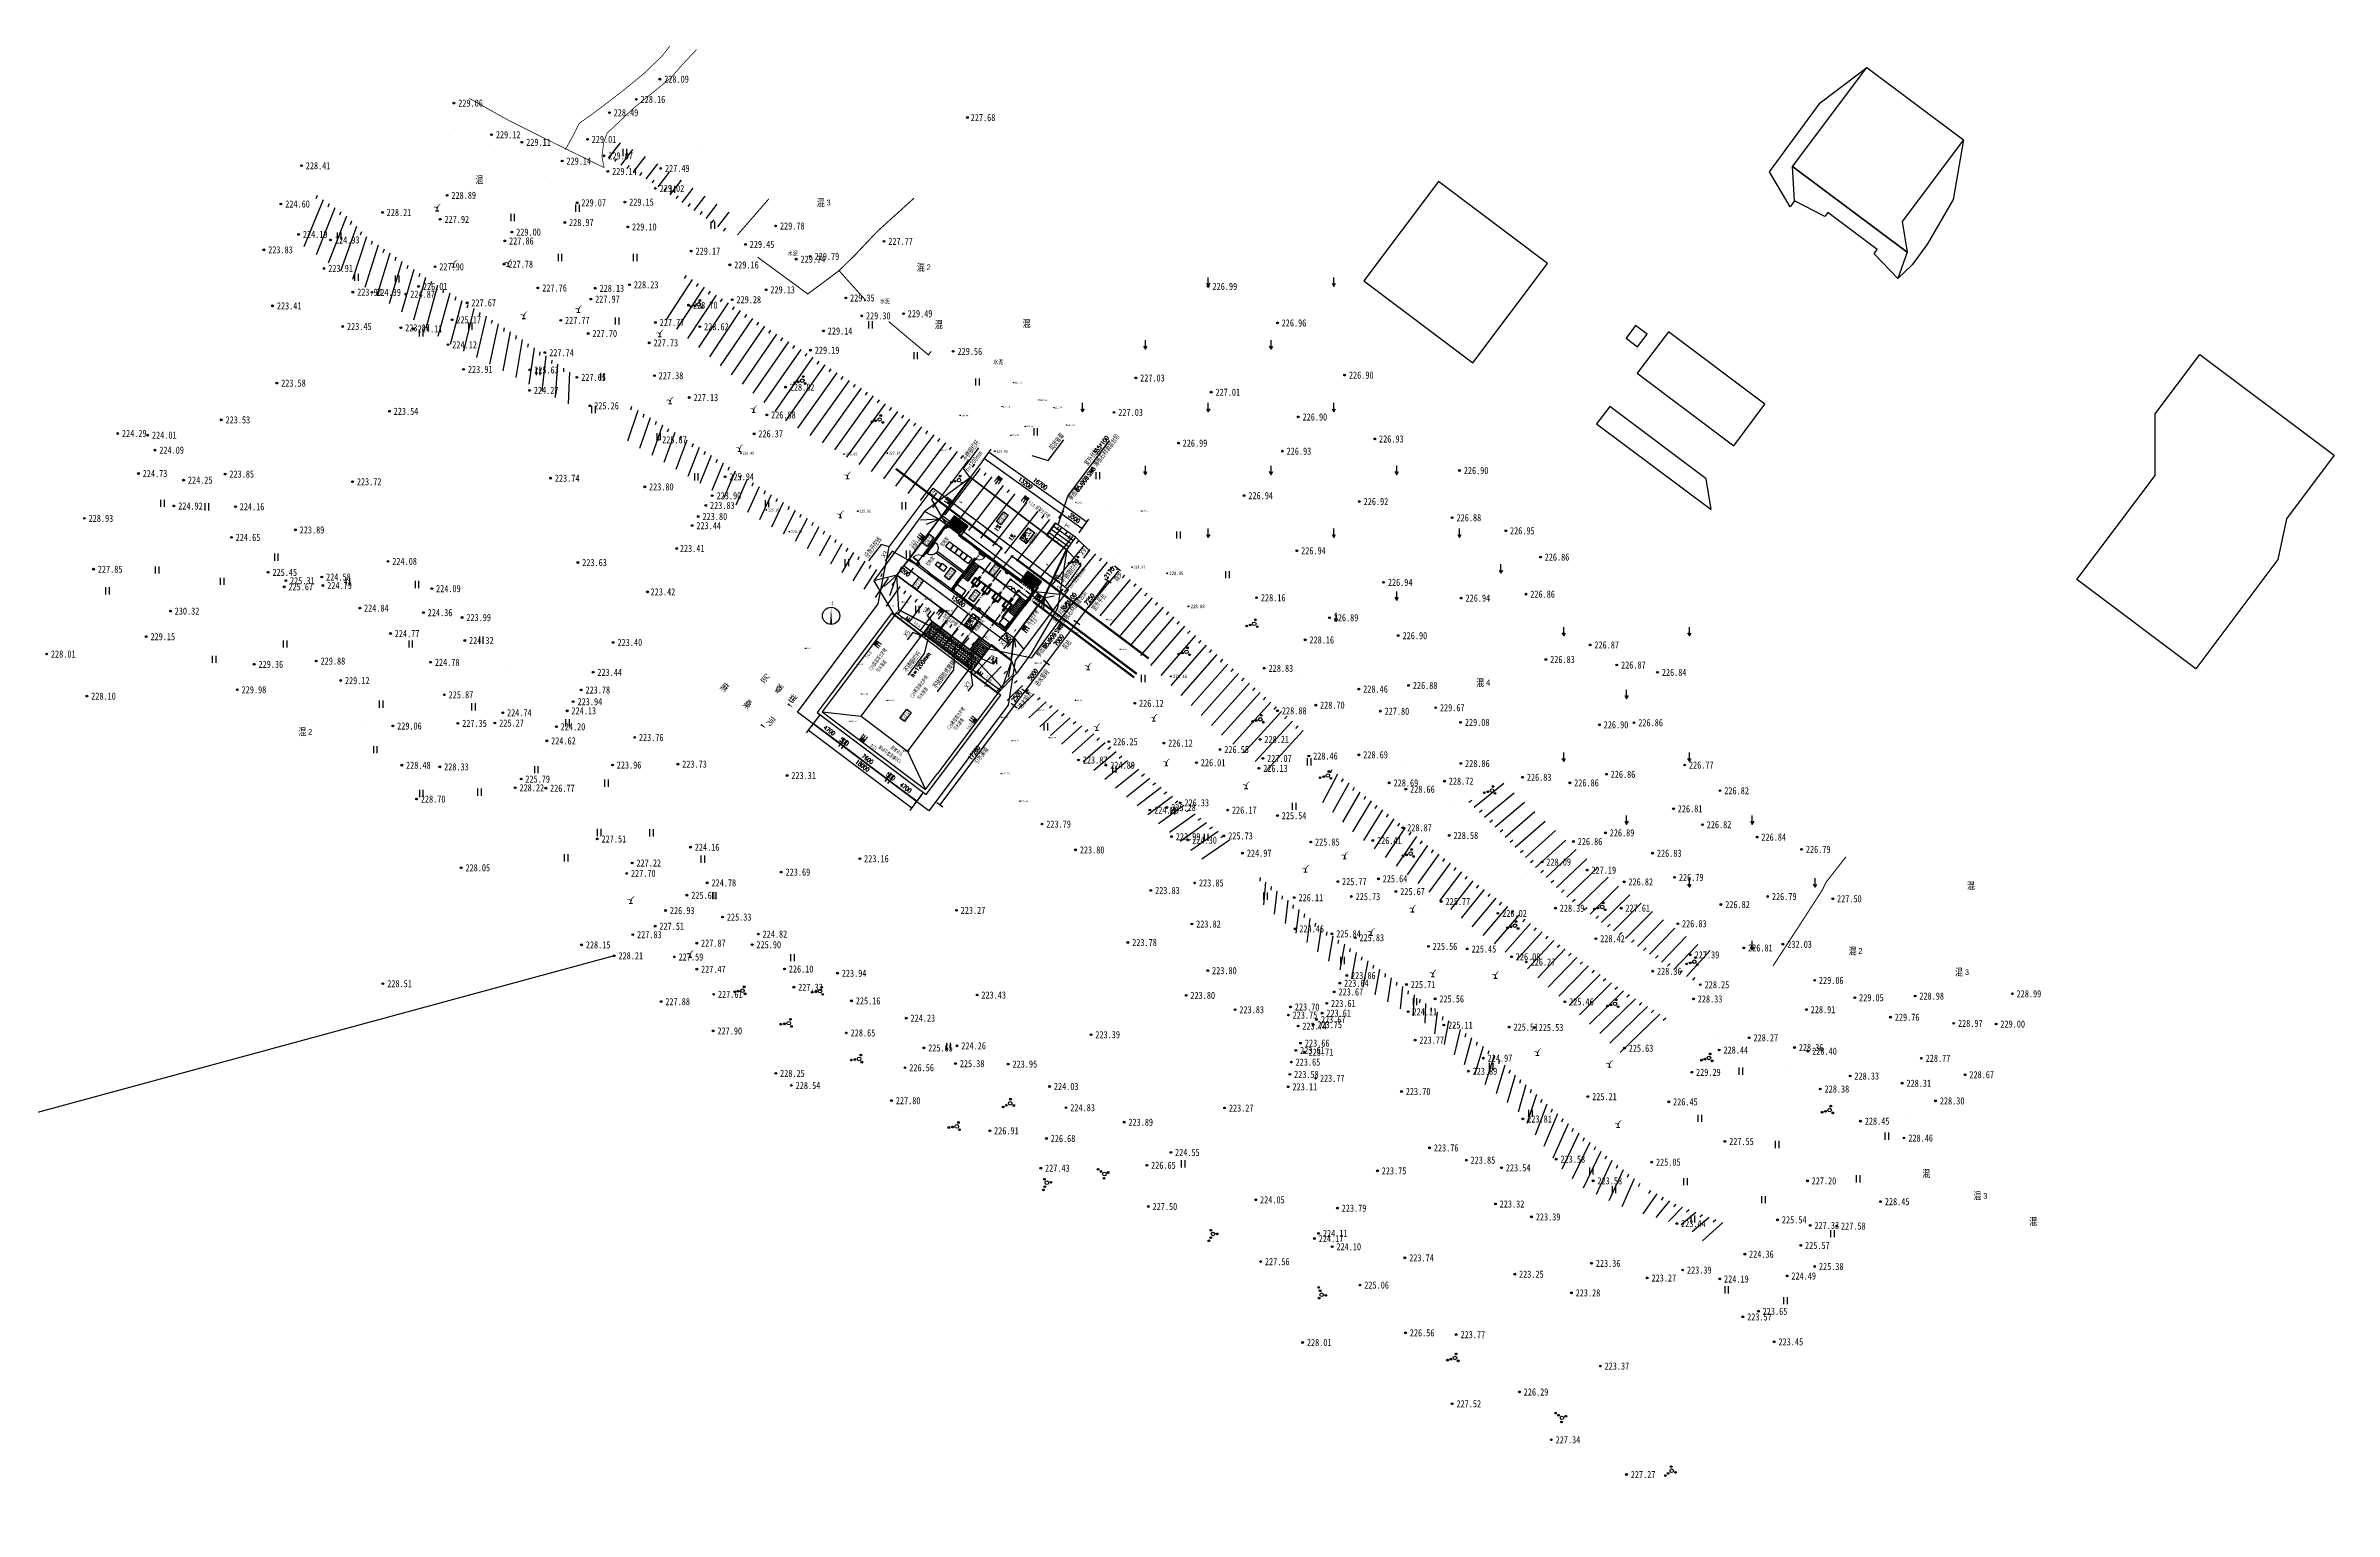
# Model space of a CAD drawing. Header units: millimetres. Extents: x -725 to 2274960, y -506 to 2980382.
# Drawn here: x 560334.4 to 560653.1, y 2885446.1 to 2885650.3 of the extents above; entities that cross this region are included whole.
import ezdxf
from ezdxf.enums import TextEntityAlignment as Align

# ---------------------------------------------------------------- set-up
doc = ezdxf.new("R2010")
doc.units = ezdxf.units.MM
doc.header["$LTSCALE"] = 1000
for name, pattern in [('DASH', [0.35, 0.25, -0.1]), ('DASHED', [0.75, 0.5, -0.25]), ('DASHED2', [0.375, 0.25, -0.125]), ('DOTE', [2.42, 2, -0.2, 0.02, -0.2]), ('X3', [5, 4, -1]), ('X4', [1.6, 0, -1.6])]:
    doc.linetypes.add(name, pattern=pattern)
for name, color, linetype in [('1', 1, 'Continuous'), ('assist', 8, 'Continuous'), ('COLUMN', 4, 'Continuous'), ('DIM_LEAD', 3, 'Continuous'), ('DIM_SYMB', 3, 'Continuous'), ('DLSS', 8, 'Continuous'), ('DMTZ', 8, 'Continuous'), ('DOOR_FIRE', 3, 'Continuous'), ('DOTE', 1, 'DOTE'), ('DXPM', 4, 'Continuous'), ('E_OTHER', 7, 'Continuous'), ('GCD', 8, 'Continuous'), ('GROUND', 2, 'Continuous'), ('JMD', 8, 'Continuous'), ('LATRINE', 6, 'Continuous'), ('PUB_DIM', 3, 'Continuous'), ('PUB_HATCH', 8, 'Continuous'), ('PUB_WALL', 9, 'Continuous'), ('STAIR', 2, 'Continuous'), ('SXSS', 5, 'Continuous'), ('TWT_DIM', 3, 'Continuous'), ('TWT_SYMB', 3, 'Continuous'), ('WALL', 4, 'Continuous'), ('WINDOW', 3, 'Continuous'), ('YHG_文字', 7, 'Continuous'), ('YHG_粗线', 6, 'Continuous'), ('YHJ_剖面_梁板', 4, 'Continuous'), ('YHJ_平面_砖墙', 4, 'Continuous'), ('YHJ_楼梯', 52, 'Continuous'), ('ZBTZ', 8, 'Continuous'), ('ZJ', 7, 'Continuous'), ('电缆沟', 7, 'Continuous'), ('线框', 2, 'Continuous'), ('细线', 4, 'Continuous'), ('轮廓线', 2, 'Continuous'), ('附属构件', 6, 'Continuous')]:
    doc.layers.add(name, color=color, linetype=linetype)
doc.layers.add('文字', color=4, linetype='Continuous', lineweight=0)
doc.layers.add('管', color=1, linetype='Continuous', lineweight=30)
doc.styles.add('_TCH_DIM', font='SIMPLEX', dxfattribs={"bigfont": 'GBCBIG'})
doc.styles.add('_TCH_DIM_T3', font='SIMPLEX', dxfattribs={"width": 0.705882, "bigfont": 'GBCBIG'})
doc.styles.add('TSSD_Rein', font='tssdeng.shx', dxfattribs={"width": 0.7, "bigfont": 'hztxt.shx'})
doc.styles.add('tssdeng', font='tssdeng.shx', dxfattribs={"width": 0.7, "bigfont": 'hztxt.shx'})
doc.styles.add('等线体', font='simhei.ttf')
doc.styles.add('细等线体', font='', dxfattribs={"width": 0.8})
doc.styles.get('细等线体').set_extended_font_data('FZXiDengXian-Z06S')
doc.linetypes.add('10411', pattern='A,2,[150,AAA.SHX,S=0.5,R=0,X=0,Y=0.5],2,[151,AAA.SHX,S=1,R=0,X=0,Y=3],1e-11', length=4)
doc.linetypes.add('10421', pattern='A,2,[150,AAA.SHX,S=0.5,R=0,X=0,Y=0.5],1e-11', length=2)
doc.linetypes.add('10422', pattern='A,0.75,[150,AAA.SHX,S=0.5,R=0,X=0,Y=0.5],1.5,[149,AAA.SHX,S=0.15,R=0,X=0,Y=0.4],0.75', length=3)
doc.linetypes.add('1161', pattern='A,0,[149,AAA.SHX,S=0.15,R=0,X=0,Y=0],-1.6', length=1.6)
doc.linetypes.add('443', pattern='A,5,[169,AAA.SHX,S=0.83,R=0,X=0,Y=0],5', length=10)
doc.linetypes.add('444', pattern='A,4.5,[145,AAA.SHX,S=1,R=0,X=0,Y=1],4.5,-0.5,[146,AAA.SHX,S=1,R=0,X=0,Y=0],-0.5', length=10)
doc.dimstyles.new('_TWT_ARCH_M_M&&0', dxfattribs={"dimtxt": 0.595, "dimasz": 0.2, "dimexe": 0.5, "dimexo": 0.6, "dimgap": 0.2525, "dimtad": 1, "dimdec": 0, "dimlfac": 1000, "dimzin": 0, "dimdsep": 46, "dimtxsty": '_TCH_DIM_T3', "dimblk": 'ARCHTICK', "dimcen": 0.09, "dimclrt": 7, "dimazin": 2, "dimtfac": 1, "dimtdec": 0, "dimtix": 1, "dimtmove": 2, "dimatfit": 3, "dimfxl": 75, "dimtolj": 1, "dimtzin": 0, "dimarcsym": 0})

msp = doc.modelspace()

# ---------------------------------------------------------------- texts
at = {"layer": 'DIM_LEAD', "color": 7}
for s, height, style, width, p in [('不锈钢栏杆', 0.7, 'TSSD_Rein', 0.7, (560462.5685, 2885592.3127)), ('h=1200mm', 0.7, 'TSSD_Rein', 0.7, (560462.9395, 2885590.8641)), ('现状省道', 0.7, 'TSSD_Rein', 0.7, (560474.7031, 2885593.8285)), ('X4', 0.7, 'TSSD_Rein', 0.7, (560457.8256, 2885587.4222)), ('设计开挖线', 0.7, 'TSSD_Rein', 0.7, (560448.9349, 2885578.8058)), ('X3', 0.7, 'TSSD_Rein', 0.7, (560451.2408, 2885578.8205)), ('不锈钢栏杆', 0.7, 'TSSD_Rein', 0.7, (560476.3217, 2885575.3193)), ('h=1200mm', 0.7, 'TSSD_Rein', 0.7, (560477.2546, 2885574.6192)), ('X9', 0.7, 'TSSD_Rein', 0.7, (560478.8616, 2885579.1894)), ('X2', 0.7, 'TSSD_Rein', 0.7, (560475.3992, 2885573.9993)), ('X6', 0.7, 'TSSD_Rein', 0.7, (560457.0589, 2885571.0189)), ('X5', 0.7, 'TSSD_Rein', 0.7, (560454.3301, 2885567.7884)), ('X1', 0.7, 'TSSD_Rein', 0.7, (560467.7531, 2885566.5492)), ('h=1200mm', 0.595, '_TCH_DIM', 0.705882, (560455.2506, 2885562.2385)), ('X8', 0.7, 'TSSD_Rein', 0.7, (560466.214, 2885564.3295)), ('不锈钢检修爬梯', 0.7, 'TSSD_Rein', 0.7, (560458.4718, 2885560.5815)), ('X7', 0.7, 'TSSD_Rein', 0.7, (560462.797, 2885560.6186))]:
    msp.add_text(s, height=height, rotation=53.11, dxfattribs=dict(at, style=style, width=width)).set_placement(p)
at = {"layer": 'DIM_LEAD', "color": 7, "style": '_TCH_DIM'}
msp.add_text('不锈钢栏杆', height=0.67518, rotation=53.11, dxfattribs=at).set_placement((560454.4031, 2885562.8746))
at = {"layer": 'DIM_SYMB', "color": 7, "linetype": 'Continuous', "style": '_TCH_DIM'}
msp.add_text('北', height=0.4823, dxfattribs=at).set_placement((560443.6291, 2885572.2892))
at = {"layer": 'DLSS', "linetype": 'Continuous', "style": '细等线体', "width": 0.8}
for p in [(560438.4125, 2885621.3734, 223.5821), (560438.4125, 2885621.3734, 223.5821), (560451.2643, 2885614.7009, 223.3565), (560451.2643, 2885614.7009, 223.3565), (560467.0482, 2885606.22, 223.4499), (560467.0482, 2885606.22, 223.4499)]:
    msp.add_text('水泥', height=0.625, dxfattribs=at).set_placement(p, align=Align.MIDDLE)
at = {"layer": 'JMD', "linetype": 'Continuous', "style": '细等线体', "width": 0.8}
for p in [(560394.7893, 2885631.6055, 226.1851), (560394.7893, 2885631.6055, 226.1851), (560458.7746, 2885611.4438, 226.3193), (560458.7746, 2885611.4438, 226.3193), (560470.9979, 2885611.5866, 234.3347), (560470.9979, 2885611.5866, 234.3347), (560602.5262, 2885533.2666, 225.532), (560602.5262, 2885533.2666, 225.532), (560596.305, 2885493.1592, 232.4136), (560596.305, 2885493.1592, 232.4136), (560611.1955, 2885486.4509, 238.9665), (560611.1955, 2885486.4509, 238.9665)]:
    msp.add_text('混', height=1, dxfattribs=at).set_placement(p, align=Align.MIDDLE)
for p in [(560442.8919, 2885628.4308, 235.9159), (560442.8919, 2885628.4308, 235.9159), (560456.8234, 2885619.4114, 234.4142), (560456.8234, 2885619.4114, 234.4142), (560534.7386, 2885561.5266, 234.4951), (560534.7386, 2885561.5266, 234.4951), (560370.6826, 2885554.6705, 230.3356), (560370.6826, 2885554.6705, 230.3356), (560586.6053, 2885524.1392, 233.7805), (560586.6053, 2885524.1392, 233.7805), (560601.4327, 2885521.1943, 236.9366), (560601.4327, 2885521.1943, 236.9366), (560603.9898, 2885490.0176, 232.4349), (560603.9898, 2885490.0176, 232.4349)]:
    msp.add_text('混', height=1, dxfattribs=at).set_placement(p, align=Align.MIDDLE_RIGHT)
for s, p in [('3', (560443.1419, 2885628.4308, 235.9159)), ('3', (560443.1419, 2885628.4308, 235.9159)), ('2', (560457.0734, 2885619.4114, 234.4142)), ('2', (560457.0734, 2885619.4114, 234.4142)), ('4', (560534.9886, 2885561.5266, 234.4951)), ('4', (560534.9886, 2885561.5266, 234.4951)), ('2', (560370.9326, 2885554.6705, 230.3356)), ('2', (560370.9326, 2885554.6705, 230.3356)), ('2', (560586.8553, 2885524.1392, 233.7805)), ('2', (560586.8553, 2885524.1392, 233.7805)), ('3', (560601.6827, 2885521.1943, 236.9366)), ('3', (560601.6827, 2885521.1943, 236.9366)), ('3', (560604.2398, 2885490.0176, 232.4349)), ('3', (560604.2398, 2885490.0176, 232.4349))]:
    msp.add_text(s, height=0.8, dxfattribs=at).set_placement(p, align=Align.MIDDLE_LEFT)
at = {"layer": 'PUB_DIM', "color": 7, "style": '_TCH_DIM'}
for s, height, p in [('室外台阶', 0.67518, (560479.5377, 2885591.6775)), ('薄板石材面层台阶', 0.67518, (560480.8092, 2885591.5183)), ('参图集', 0.67518, (560477.3069, 2885586.852)), ('下', 0.6752, (560476.8549, 2885582.7901)), ('室外台阶', 0.67518, (560475.0362, 2885569.8368)), ('薄板石材面层台阶', 0.67518, (560476.3078, 2885569.6776)), ('下', 0.6752, (560465.456, 2885567.2761)), ('参图集', 0.67518, (560472.8055, 2885565.0112))]:
    msp.add_text(s, height=height, rotation=53.11, dxfattribs=at).set_placement(p)
at = {"layer": 'PUB_DIM', "color": 7, "style": '_TCH_DIM', "width": 0.705882}
for s, p in [('355*100', (560480.7178, 2885593.2499)), ('05J909', (560478.192, 2885588.0312)), ('SW8', (560479.8128, 2885590.1907)), ('1%%%', (560466.9101, 2885582.501)), ('1%%%', (560468.8946, 2885581.206)), ('355*100', (560476.2163, 2885571.4091)), ('05J909', (560473.6906, 2885566.1905)), ('SW8', (560475.3113, 2885568.3499))]:
    msp.add_text(s, height=0.595, rotation=53.11, dxfattribs=at).set_placement(p)
at = {"layer": 'YHG_文字', "style": 'TSSD_Rein', "width": 0.7}
for s, height, rotation, p in [('1:3.0', 0.5, 323.20152, (560471.1563, 2885586.5416, -222.9543)), ('混凝土护坡', 0.5, 323.11, (560472.1259, 2885585.8341, -111.4772)), ('1:2.0', 0.5, 53.11, (560455.0135, 2885580.4011, -222.9543)), ('混凝土护坡', 0.5, 53.11, (560455.4162, 2885579.9259, -111.4772)), ('地面硬化', 0.5, 53.11, (560471.665, 2885580.7438)), ('踏步', 0.7, 53.11, (560483.6626, 2885575.5577)), ('混凝土护坡', 0.5, 323.20152, (560459.248, 2885570.7363, -111.4772)), ('混凝土护坡', 0.5, 53.11, (560471.3574, 2885569.5093, -111.4772)), ('1:7.0', 0.5, 323.20152, (560471.6104, 2885573.0058, -222.9543)), ('室外平台', 0.7, 53.11, (560480.581, 2885571.452)), ('1:1.4', 0.5, 323.20152, (560459.1625, 2885570.1043, -222.9543)), ('地面硬化', 0.5, 53.11, (560464.042, 2885568.5979)), ('1:2.0', 0.5, 53.11, (560471.9369, 2885569.3975, -222.9543)), ('泵站', 0.7, 53.11, (560476.5182, 2885566.0388)), ('进水管段', 0.7, 53.11, (560472.6632, 2885560.8995, 220.0655)), ('进水前池', 0.7, 53.11, (560470.3398, 2885557.8069, 220.0246)), ('引水渠道', 0.7, 53.11, (560464.187, 2885550.1037))]:
    msp.add_text(s, height=height, rotation=rotation, dxfattribs=at).set_placement(p)
at = {"layer": 'YHJ_剖面_梁板', "color": 3, "style": 'TSSD_Rein', "width": 0.7}
for s, p in [('228.20', (560467.384, 2885583.6554)), ('228.50', (560457.0687, 2885580.5865)), ('228.50', (560460.1024, 2885575.9243)), ('228.50', (560466.2937, 2885576.4581)), ('227.20', (560455.6339, 2885574.5677)), ('225.90', (560463.5198, 2885572.888)), ('222.41', (560453.9044, 2885556.2132))]:
    msp.add_text(s, height=0.525, rotation=53.11, dxfattribs=at).set_placement(p)
at = {"layer": 'ZJ', "linetype": 'Continuous', "style": '_TCH_DIM'}
for s, rotation, p in [('麻    桑    河', 323.681369, (560432.1766, 2885558.5399)), ('麻  桑  河', 143.566093, (560436.4923, 2885560.6947))]:
    msp.add_text(s, height=1, rotation=rotation, dxfattribs=at).set_placement(p, align=Align.MIDDLE)

# ---------------------------------------------------------------- blocks, each defined once
blk = doc.blocks.new('gc120')
for p, q in [((-0.5, 0.87), (0, 0)), ((0, 0), (0, 2.5)), ((0, 0), (0.5, 0.87))]:
    blk.add_line(p, q)
blk = doc.blocks.new('*U36')
at = {"linetype": 'Continuous'}
for points in [[(-0.25, 2.2), (-0.24, 2.12), (-0.24, 2.28)], [(-0.24, 2.28), (-0.2, 2.05), (-0.2, 2.35)], [(-0.2, 2.05), (-0.24, 2.28), (-0.24, 2.12)], [(-0.2, 2.35), (-0.15, 2), (-0.15, 2.4)], [(-0.15, 2), (-0.2, 2.35), (-0.2, 2.05)], [(-0.15, 2.4), (-0.08, 1.96), (-0.08, 2.44)], [(-0.08, 1.96), (-0.15, 2.4), (-0.15, 2)], [(-0.08, 2.44), (0, 1.95), (0, 2.45)], [(0, 1.95), (-0.08, 2.44), (-0.08, 1.96)], [(0, 2.45), (0.08, 1.96), (0.08, 2.44)], [(0.08, 1.96), (0, 2.45), (0, 1.95)], [(0.08, 2.44), (0.15, 2), (0.15, 2.4)], [(0.15, 2), (0.08, 2.44), (0.08, 1.96)], [(0.15, 2.4), (0.2, 2.05), (0.2, 2.35)], [(0.2, 2.05), (0.15, 2.4), (0.15, 2)], [(0.2, 2.35), (0.24, 2.12), (0.24, 2.28)], [(0.24, 2.12), (0.2, 2.35), (0.2, 2.05)], [(0.25, 2.2), (0.24, 2.28), (0.24, 2.12)]]:
    blk.add_solid(points, dxfattribs=at)
blk = doc.blocks.new('*U35')
at = {"linetype": 'Continuous'}
for points in [[(-0.25, 1.2), (-0.24, 1.12), (-0.24, 1.28)], [(-0.24, 1.28), (-0.2, 1.05), (-0.2, 1.35)], [(-0.2, 1.05), (-0.24, 1.28), (-0.24, 1.12)], [(-0.2, 1.35), (-0.15, 1), (-0.15, 1.4)], [(-0.15, 1), (-0.2, 1.35), (-0.2, 1.05)], [(-0.15, 1.4), (-0.08, 0.96), (-0.08, 1.44)], [(-0.08, 0.96), (-0.15, 1.4), (-0.15, 1)], [(-0.08, 1.44), (0, 0.95), (0, 1.45)], [(0, 0.95), (-0.08, 1.44), (-0.08, 0.96)], [(0, 1.45), (0.08, 0.96), (0.08, 1.44)], [(0.08, 0.96), (0, 1.45), (0, 0.95)], [(0.08, 1.44), (0.15, 1), (0.15, 1.4)], [(0.15, 1), (0.08, 1.44), (0.08, 0.96)], [(0.15, 1.4), (0.2, 1.05), (0.2, 1.35)], [(0.2, 1.05), (0.15, 1.4), (0.15, 1)], [(0.2, 1.35), (0.24, 1.12), (0.24, 1.28)], [(0.24, 1.12), (0.2, 1.35), (0.2, 1.05)], [(0.25, 1.2), (0.24, 1.28), (0.24, 1.12)]]:
    blk.add_solid(points, dxfattribs=at)
blk = doc.blocks.new('*U34')
at = {"linetype": 'Continuous'}
for points in [[(-1.25, -0.6), (-1.24, -0.68), (-1.24, -0.52)], [(-1.24, -0.52), (-1.2, -0.75), (-1.2, -0.45)], [(-1.2, -0.75), (-1.24, -0.52), (-1.24, -0.68)], [(-1.2, -0.45), (-1.15, -0.8), (-1.15, -0.4)], [(-1.15, -0.8), (-1.2, -0.45), (-1.2, -0.75)], [(-1.15, -0.4), (-1.08, -0.84), (-1.08, -0.36)], [(-1.08, -0.84), (-1.15, -0.4), (-1.15, -0.8)], [(-1.08, -0.36), (-1, -0.85), (-1, -0.35)], [(-1, -0.85), (-1.08, -0.36), (-1.08, -0.84)], [(-1, -0.35), (-0.92, -0.84), (-0.92, -0.36)], [(-0.92, -0.84), (-1, -0.35), (-1, -0.85)], [(-0.92, -0.36), (-0.85, -0.8), (-0.85, -0.4)], [(-0.85, -0.8), (-0.92, -0.36), (-0.92, -0.84)], [(-0.85, -0.4), (-0.8, -0.75), (-0.8, -0.45)], [(-0.8, -0.75), (-0.85, -0.4), (-0.85, -0.8)], [(-0.8, -0.45), (-0.76, -0.68), (-0.76, -0.52)], [(-0.76, -0.68), (-0.8, -0.45), (-0.8, -0.75)], [(-0.75, -0.6), (-0.76, -0.52), (-0.76, -0.68)]]:
    blk.add_solid(points, dxfattribs=at)
blk = doc.blocks.new('*U33')
at = {"linetype": 'Continuous'}
for points in [[(0.75, -0.6), (0.76, -0.68), (0.76, -0.52)], [(0.76, -0.52), (0.8, -0.75), (0.8, -0.45)], [(0.8, -0.75), (0.76, -0.52), (0.76, -0.68)], [(0.8, -0.45), (0.85, -0.8), (0.85, -0.4)], [(0.85, -0.8), (0.8, -0.45), (0.8, -0.75)], [(0.85, -0.4), (0.92, -0.84), (0.92, -0.36)], [(0.92, -0.84), (0.85, -0.4), (0.85, -0.8)], [(0.92, -0.36), (1, -0.85), (1, -0.35)], [(1, -0.85), (0.92, -0.36), (0.92, -0.84)], [(1, -0.35), (1.08, -0.84), (1.08, -0.36)], [(1.08, -0.84), (1, -0.35), (1, -0.85)], [(1.08, -0.36), (1.15, -0.8), (1.15, -0.4)], [(1.15, -0.8), (1.08, -0.36), (1.08, -0.84)], [(1.15, -0.4), (1.2, -0.75), (1.2, -0.45)], [(1.2, -0.75), (1.15, -0.4), (1.15, -0.8)], [(1.2, -0.45), (1.24, -0.68), (1.24, -0.52)], [(1.24, -0.68), (1.2, -0.45), (1.2, -0.75)], [(1.25, -0.6), (1.24, -0.52), (1.24, -0.68)]]:
    blk.add_solid(points, dxfattribs=at)
blk = doc.blocks.new('gc160')
for centre, radius in [((0, 0), 0.5), ((0, 2.2), 0.25), ((0, 1.2), 0.25), ((-1, -0.6), 0.25), ((1, -0.6), 0.25)]:
    blk.add_circle(centre, radius)
at = {"linetype": 'Continuous'}
for name in ['*U36', '*U35', '*U34', '*U33']:
    blk.add_blockref(name, (0, 0), dxfattribs=at)
blk = doc.blocks.new('gc121')
for p, q in [((-0.5, 0), (-0.5, 2)), ((0.5, 0), (0.5, 2))]:
    blk.add_line(p, q)
blk = doc.blocks.new('gc123')
at = {"flags": 128}
for points in [[(0, 0.56, 0.3, 0.1, 0.588194), (-1, 1, 0.05, 0.1, 0)], [(1, 2, 0.1, 0.3, 0.253002), (0, 0.56, 0.15, 0.15, 0)]]:
    blk.add_lwpolyline(points, format="xyseb", dxfattribs=at)
at = {"linetype": 'Continuous', "const_width": 0.3}
blk.add_lwpolyline([(-0.5, 0), (0.5, 0)], dxfattribs=at)
at = {"linetype": 'Continuous', "const_width": 0.3, "flags": 128}
blk.add_lwpolyline([(0, 0.56), (0, 0)], dxfattribs=at)
blk = doc.blocks.new('gc200')
h = blk.add_hatch(color=256)
edge = h.paths.add_edge_path()
edge.add_arc((0, 0), 0.25, 0, 360)
blk.add_circle((0, 0), 0.25)
blk = doc.blocks.new('WT')
at = {"layer": '管', "color": 8, "lineweight": -2}
for p, q in [((-300, -81), (-300, 0)), ((-300, 0), (0, 0)), ((0, -21), (-300, -81)), ((-238, -229), (-300, -81)), ((16, -59), (-238, -229)), ((-125, -343), (-238, -229)), ((45, -89), (-125, -343)), ((-125, -343), (24, -405)), ((0, -21), (0, 0)), ((16, -59), (0, -21)), ((45, -89), (16, -59)), ((84, -105), (24, -405)), ((105, -405), (24, -405)), ((84, -105), (45, -89)), ((84, -105), (105, -105)), ((105, -405), (105, -105))]:
    blk.add_line(p, q, dxfattribs=at)
blk.add_arc((105, 0), 255, 180, 270, dxfattribs=at)
blk = doc.blocks.new('_FZH')
blk.add_lwpolyline([(-0.5, -0.5), (0.5, -0.5), (0.5, 0.5), (-0.5, 0.5)], close=True)
at = {"layer": 'PUB_HATCH'}
blk.add_solid([(-0.5, -0.5), (0.5, -0.5), (-0.5, 0.5), (0.5, 0.5)], dxfattribs=at)
blk = doc.blocks.new('$WINLIB2D$00000001')
at = {"color": 0}
for points in [[(-0.5, 0.5), (-0.5, -0.5)], [(-0.5, 0.5), (0.5, 0.5)], [(0.5, 0.17), (-0.5, 0.17)], [(0.5, -0.5), (0.5, 0.5)], [(0.5, -0.17), (-0.5, -0.17)], [(-0.5, -0.5), (0.5, -0.5)]]:
    blk.add_lwpolyline(points, dxfattribs=at)
blk = doc.blocks.new('$DorLib2D$00000002')
for p, q in [((-0.5, 0), (-0.5, 0.4875)), ((-0.475, 0.4875), (-0.5, 0.4875)), ((-0.475, 0), (-0.475, 0.4875)), ((0.475, 0), (0.475, 0.4875)), ((0.475, 0.4875), (0.5, 0.4875)), ((0.5, 0), (0.5, 0.4875)), ((-0.5, 0), (-0.475, 0)), ((0.5, 0), (0.475, 0))]:
    blk.add_line(p, q)
at = {"lineweight": 13}
for centre, start, end in [((-0.4875, 0), 0, 88.530716), ((0.4875, 0), 91.469284, 180)]:
    blk.add_arc(centre, 0.4875, start, end, dxfattribs=at)
blk = doc.blocks.new('$DorLib2D$00000001')
for p, q in [((0.45, 0.975), (0.5, 0.975)), ((0.45, 0), (0.45, 0.975)), ((0.5, 0), (0.45, 0)), ((0.5, 0), (0.5, 0.975))]:
    blk.add_line(p, q)
at = {"lineweight": 13}
blk.add_arc((0.475, 0), 0.975, 91.46928, 180, dxfattribs=at)
blk = doc.blocks.new('$DorLib2D$00000148')
at = {"color": 0}
for points in [[(0.45, 0.97), (0.24, 0.95), (0.04, 0.87), (-0.14, 0.75), (-0.29, 0.6), (-0.41, 0.42), (-0.48, 0.21), (-0.5, 0)], [(0.45, 0.97), (0.5, 0.97)], [(0.45, 0), (0.45, 0.97)], [(0.5, 0), (0.5, 0.97)], [(0.5, 0), (0.45, 0)]]:
    blk.add_lwpolyline(points, dxfattribs=at)
at = {"color": 0, "linetype": 'DASHED2'}
for points in [[(-0.5, 0), (-0.48, -0.21), (-0.41, -0.42), (-0.29, -0.6), (-0.14, -0.75), (0.04, -0.87), (0.24, -0.95), (0.45, -0.97)], [(0.45, -0.98), (0.5, -0.98)], [(0.5, 0), (0.5, -0.98)]]:
    blk.add_lwpolyline(points, dxfattribs=at)
blk = doc.blocks.new('4a56ds456da')
h = blk.add_hatch()
h.set_pattern_fill('ANGLE', color=8, scale=100, angle=-90)
h.set_pattern_definition([(270, (583746.58, 261059.3), (349.25, -6e-14), [254, -95.25]), (360, (583746.58, 261059.3), (9e-14, 349.25), [254, -95.25])])
h.paths.add_polyline_path([(503747, 4923), (503747, 3293), (496147, 3293), (496147, 4923)])
at = {"layer": 'PUB_WALL'}
for points in [[(489447, 17423), (489047, 17423), (489087, 17383), (489407, 17383)], [(489047, 17423), (489047, 17023), (489087, 17063), (489087, 17383)], [(489047, 17023), (489447, 17023), (489407, 17063), (489087, 17063)], [(489087, 17023), (489047, 17023), (489047, 16173), (489087, 16213)], [(489047, 16173), (489247, 16173), (489207, 16213), (489087, 16213)], [(489247, 17023), (489207, 17023), (489207, 16213), (489247, 16173)], [(489447, 17023), (489447, 17423), (489407, 17383), (489407, 17063)], [(489447, 17423), (489447, 17383), (489507, 17383), (489547, 17423)], [(489447, 17263), (489447, 17223), (489547, 17223), (489507, 17263)], [(489547, 17223), (489547, 17423), (489507, 17383), (489507, 17263)], [(492397, 17423), (491347, 17423), (491387, 17383), (492357, 17383)], [(491347, 17423), (491347, 17223), (491387, 17263), (491387, 17383)], [(491347, 17223), (492397, 17223), (492357, 17263), (491387, 17263)], [(492397, 17223), (492397, 17423), (492357, 17383), (492357, 17263)], [(495047, 17383), (495047, 17423), (493897, 17423), (493937, 17383)], [(493897, 17423), (493897, 17223), (493937, 17263), (493937, 17383)], [(495047, 17223), (495047, 17263), (493937, 17263), (493897, 17223)], [(495447, 17423), (495047, 17423), (495087, 17383), (495407, 17383)], [(495047, 17423), (495047, 17023), (495087, 17063), (495087, 17383)], [(495047, 17023), (495447, 17023), (495407, 17063), (495087, 17063)], [(495247, 16023), (495047, 16023), (495087, 15983), (495207, 15983)], [(495047, 16023), (495047, 13623), (495087, 13583), (495087, 15983)], [(495247, 13523), (495247, 16023), (495207, 15983), (495207, 13523)], [(495447, 17023), (495447, 17423), (495407, 17383), (495407, 17063)], [(495447, 17423), (495447, 17383), (496557, 17383), (496597, 17423)], [(495447, 17263), (495447, 17223), (496597, 17223), (496557, 17263)], [(496597, 17223), (496597, 17423), (496557, 17383), (496557, 17263)], [(499647, 17383), (499647, 17423), (498397, 17423), (498437, 17383)], [(498397, 17423), (498397, 17223), (498437, 17263), (498437, 17383)], [(499647, 17223), (499647, 17263), (498437, 17263), (498397, 17223)], [(500047, 17423), (499647, 17423), (499687, 17383), (500007, 17383)], [(499647, 17423), (499647, 17023), (499687, 17063), (499687, 17383)], [(499647, 17023), (500047, 17023), (500007, 17063), (499687, 17063)], [(500047, 17023), (500047, 17423), (500007, 17383), (500007, 17063)], [(502347, 17423), (501847, 17423), (501887, 17383), (502307, 17383)], [(501847, 17423), (501847, 17223), (501887, 17263), (501887, 17383)], [(501847, 17223), (502347, 17223), (502307, 17263), (501887, 17263)], [(502347, 17223), (502347, 17423), (502307, 17383), (502307, 17263)], [(504247, 17383), (504247, 17423), (504147, 17423), (504187, 17383)], [(504147, 17423), (504147, 17223), (504187, 17263), (504187, 17383)], [(504247, 17223), (504247, 17263), (504187, 17263), (504147, 17223)], [(504647, 17423), (504247, 17423), (504287, 17383), (504607, 17383)], [(504247, 17423), (504247, 17023), (504287, 17063), (504287, 17383)], [(504247, 17023), (504647, 17023), (504607, 17063), (504287, 17063)], [(504487, 17023), (504447, 17023), (504447, 16323), (504487, 16363)], [(504447, 16323), (504647, 16323), (504607, 16363), (504487, 16363)], [(504647, 17023), (504647, 17423), (504607, 17383), (504607, 17063)], [(504647, 17023), (504607, 17023), (504607, 16363), (504647, 16323)], [(489247, 14673), (489047, 14673), (489087, 14633), (489207, 14633)], [(489047, 14673), (489047, 13523), (489087, 13523), (489087, 14633)], [(489047, 13523), (489047, 11923), (489087, 11963), (489087, 13523)], [(489247, 13623), (489247, 14673), (489207, 14633), (489207, 13583)], [(489347, 13623), (489247, 13623), (489207, 13583), (489307, 13583)], [(489247, 13423), (489347, 13423), (489307, 13463), (489207, 13463)], [(489247, 11923), (489247, 13423), (489207, 13463), (489207, 11963)], [(489347, 13423), (489347, 13623), (489307, 13583), (489307, 13463)], [(495047, 13623), (490347, 13623), (490387, 13583), (495087, 13583)], [(490347, 13623), (490347, 13423), (490387, 13463), (490387, 13583)], [(490347, 13423), (495047, 13423), (495087, 13463), (490387, 13463)], [(495047, 13423), (495047, 13223), (495087, 13263), (495087, 13463)], [(495047, 13223), (495247, 13223), (495207, 13263), (495087, 13263)], [(495247, 13223), (495247, 13523), (495207, 13523), (495207, 13263)], [(504647, 14823), (504447, 14823), (504487, 14783), (504607, 14783)], [(504447, 14823), (504447, 13023), (504487, 13063), (504487, 14783)], [(504447, 13023), (504647, 13023), (504607, 13063), (504487, 13063)], [(504647, 13023), (504647, 14823), (504607, 14783), (504607, 13063)], [(489047, 11923), (489247, 11923), (489207, 11963), (489087, 11963)], [(489247, 10923), (489047, 10923), (489087, 10883), (489207, 10883)], [(489047, 10823), (489087, 10823), (489087, 10883), (489047, 10923)], [(489447, 10823), (489047, 10823), (489087, 10783), (489407, 10783)], [(489047, 10823), (489047, 10423), (489087, 10463), (489087, 10783)], [(489047, 10423), (489447, 10423), (489407, 10463), (489087, 10463)], [(489207, 10823), (489247, 10823), (489247, 10923), (489207, 10883)], [(489447, 10423), (489447, 10823), (489407, 10783), (489407, 10463)], [(489447, 10623), (489447, 10583), (491207, 10583), (491247, 10623)], [(489447, 10463), (489447, 10423), (491247, 10423), (491207, 10463)], [(491247, 10423), (491247, 10623), (491207, 10583), (491207, 10463)], [(495047, 10583), (495047, 10623), (493047, 10623), (493087, 10583)], [(493047, 10623), (493047, 10423), (493087, 10463), (493087, 10583)], [(495047, 10423), (495047, 10463), (493087, 10463), (493047, 10423)], [(495247, 11723), (495047, 11723), (495087, 11683), (495207, 11683)], [(495047, 10823), (495087, 10823), (495087, 11683), (495047, 11723)], [(495447, 10823), (495047, 10823), (495087, 10783), (495407, 10783)], [(495047, 10823), (495047, 10423), (495087, 10463), (495087, 10783)], [(495047, 10423), (495447, 10423), (495407, 10463), (495087, 10463)], [(495207, 10823), (495247, 10823), (495247, 11723), (495207, 11683)], [(495447, 10423), (495447, 10823), (495407, 10783), (495407, 10463)], [(495447, 10623), (495447, 10583), (496707, 10583), (496747, 10623)], [(495447, 10463), (495447, 10423), (496747, 10423), (496707, 10463)], [(496747, 10423), (496747, 10623), (496707, 10583), (496707, 10463)], [(499647, 10583), (499647, 10623), (498547, 10623), (498587, 10583)], [(498547, 10623), (498547, 10423), (498587, 10463), (498587, 10583)], [(499647, 10423), (499647, 10463), (498587, 10463), (498547, 10423)], [(500047, 10823), (499647, 10823), (499687, 10783), (500007, 10783)], [(499647, 10823), (499647, 10423), (499687, 10463), (499687, 10783)], [(499647, 10423), (500047, 10423), (500007, 10463), (499687, 10463)], [(500047, 10423), (500047, 10823), (500007, 10783), (500007, 10463)], [(500047, 10623), (500047, 10583), (501257, 10583), (501297, 10623)], [(500047, 10463), (500047, 10423), (501297, 10423), (501257, 10463)], [(501297, 10423), (501297, 10623), (501257, 10583), (501257, 10463)], [(504247, 10583), (504247, 10623), (503097, 10623), (503137, 10583)], [(503097, 10623), (503097, 10423), (503137, 10463), (503137, 10583)], [(504247, 10423), (504247, 10463), (503137, 10463), (503097, 10423)], [(504647, 10823), (504247, 10823), (504287, 10783), (504607, 10783)], [(504247, 10823), (504247, 10423), (504287, 10463), (504287, 10783)], [(504247, 10423), (504647, 10423), (504607, 10463), (504287, 10463)], [(504647, 11523), (504447, 11523), (504487, 11483), (504607, 11483)], [(504447, 10823), (504487, 10823), (504487, 11483), (504447, 11523)], [(504607, 10823), (504647, 10823), (504647, 11523), (504607, 11483)], [(504647, 10423), (504647, 10823), (504607, 10783), (504607, 10463)]]:
    blk.add_hatch(color=256, dxfattribs=at).paths.add_polyline_path(points)
at = {"layer": '管'}
h = blk.add_hatch(color=8, dxfattribs=at)
h.paths.add_polyline_path([(497247, 14336), (497247, 14351, -0.4142136), (497261, 14336, -0.1142009), (497260, 14329)])
h.paths.add_polyline_path([(497233, 14342, -0.286462), (497247, 14351), (497247, 14336)])
h.paths.add_polyline_path([(497232, 14336, -0.1142009), (497233, 14342), (497247, 14336), (497247, 14321, -0.4142136)])
h = blk.add_hatch(color=8, dxfattribs=at)
h.paths.add_polyline_path([(497247, 12808), (497247, 12793, -0.4142136), (497232, 12808, -0.1142009), (497233, 12815)])
h.paths.add_polyline_path([(497260, 12801, -0.286462), (497247, 12793), (497247, 12808)])
h.paths.add_polyline_path([(497261, 12808, -0.1142009), (497260, 12801), (497247, 12808), (497247, 12823, -0.4142136)])
for points in [[(497247, 12823), (497247, 12808), (497233, 12815, -0.286462)], [(497247, 14321), (497247, 14336), (497260, 14329, -0.286462)], [(499047, 12823), (499047, 12808), (499033, 12815, -0.286462)], [(499047, 14321), (499047, 14336), (499060, 14329, -0.286462)], [(500847, 12823), (500847, 12808), (500833, 12815, -0.286462)], [(500847, 14321), (500847, 14336), (500860, 14329, -0.286462)], [(502647, 14540), (502647, 14560), (502629, 14552, 0.286462)], [(502647, 12691), (502647, 12671), (502629, 12680, -0.286462)]]:
    blk.add_hatch(color=8, dxfattribs=at).paths.add_polyline_path(points)
h = blk.add_hatch(color=8, dxfattribs=at)
h.paths.add_polyline_path([(499047, 14336), (499047, 14351, -0.4142136), (499061, 14336, -0.1142009), (499060, 14329)])
h.paths.add_polyline_path([(499033, 14342, -0.286462), (499047, 14351), (499047, 14336)])
h.paths.add_polyline_path([(499032, 14336, -0.1142009), (499033, 14342), (499047, 14336), (499047, 14321, -0.4142136)])
h = blk.add_hatch(color=8, dxfattribs=at)
h.paths.add_polyline_path([(499047, 12808), (499047, 12793, -0.4142136), (499032, 12808, -0.1142009), (499033, 12815)])
h.paths.add_polyline_path([(499060, 12801, -0.286462), (499047, 12793), (499047, 12808)])
h.paths.add_polyline_path([(499061, 12808, -0.1142009), (499060, 12801), (499047, 12808), (499047, 12823, -0.4142136)])
h = blk.add_hatch(color=8, dxfattribs=at)
h.paths.add_polyline_path([(500847, 14336), (500847, 14351, -0.4142136), (500861, 14336, -0.1142009), (500860, 14329)])
h.paths.add_polyline_path([(500833, 14342, -0.286462), (500847, 14351), (500847, 14336)])
h.paths.add_polyline_path([(500832, 14336, -0.1142009), (500833, 14342), (500847, 14336), (500847, 14321, -0.4142136)])
h = blk.add_hatch(color=8, dxfattribs=at)
h.paths.add_polyline_path([(500847, 12808), (500847, 12793, -0.4142136), (500832, 12808, -0.1142009), (500833, 12815)])
h.paths.add_polyline_path([(500860, 12801, -0.286462), (500847, 12793), (500847, 12808)])
h.paths.add_polyline_path([(500861, 12808, -0.1142009), (500860, 12801), (500847, 12808), (500847, 12823, -0.4142136)])
h = blk.add_hatch(color=8, dxfattribs=at)
h.paths.add_polyline_path([(502647, 14560), (502647, 14580, 0.4142136), (502627, 14560, 0.1142009), (502629, 14552)])
h.paths.add_polyline_path([(502664, 14569, 0.286462), (502647, 14580), (502647, 14560)])
h.paths.add_polyline_path([(502666, 14560, 0.1142009), (502664, 14569), (502647, 14560), (502647, 14540, 0.4142136)])
h = blk.add_hatch(color=8, dxfattribs=at)
h.paths.add_polyline_path([(502647, 12671), (502647, 12651, -0.4142136), (502627, 12671, -0.1142009), (502629, 12680)])
h.paths.add_polyline_path([(502664, 12662, -0.286462), (502647, 12651), (502647, 12671)])
h.paths.add_polyline_path([(502666, 12671, -0.1142009), (502664, 12662), (502647, 12671), (502647, 12691, -0.4142136)])
at = {"layer": '细线', "linetype": 'Continuous', "lineweight": 0, "ltscale": 0.5}
h = blk.add_hatch(dxfattribs=at)
h.set_pattern_fill('AR-CONC', color=8, angle=-90)
h.set_pattern_definition([(320, (543216.96, 8400.35), (-15.9391, -182.18467), [19.05, -209.55]), (265, (543216.96, 8400.35), (191.05685, 35.2434), [15.24, -167.6406]), (10.45144, (543215.63, 8385.17), (175.11775, -146.94125), [16.19, -178.09024]), (316.1842, (543267.76, 8400.35), (-42.0423, -271.079), [28.575, -314.325]), (6.63556, (543264.26, 8377.76), (247.4261, -237.4041), [24.285, -267.1356]), (261.18415, (543267.76, 8400.35), (247.4261, -237.4041), [22.86, -251.4597]), (291, (543255.06, 8374.95), (-102.2652, -151.6144), [19.05, -209.55]), (236, (543255.06, 8374.95), (184.188, -61.802), [15.24, -167.64]), (341.45144, (543246.54, 8362.32), (81.9228, -213.4164), [16.19, -178.08994]), (307.5, (543216.96, 8400.35), (84.55504, -3.0886), [0, -165.608, 0, -170.18, 0, -168.275]), (277.5, (543216.96, 8400.35), (100.18057, -66.81966), [0, -97.028, 0, -161.798, 0, -64.135]), (237.5, (543216.96, 8456.995), (-5.72874, -135.5906), [0, -63.5, 0, -198.12, 0, -262.89]), (227.5, (543216.96, 8482.4), (25.4265, -148.12918), [0, -82.55, 0, -131.572, 0, -186.69])])
h.paths.add_polyline_path([(496147, 3523), (496147, 3443), (495947, 3443), (495947, 3523)])
h.paths.add_polyline_path([(496147, 3293), (496147, 3223), (495947, 3223), (495947, 3293)])
h = blk.add_hatch(dxfattribs=at)
h.set_pattern_fill('ANSI32', color=8, scale=10, angle=-90)
h.set_pattern_definition([(315, (543216.96, 8400.35), (67.35192, 67.35192), []), (315, (543216.96, 8355.45), (67.35192, 67.35192), [])])
h.paths.add_polyline_path([(496147, 3293), (496147, 3223), (495947, 3223), (495947, 3293)])
h.paths.add_polyline_path([(496147, 3523), (496147, 3443), (495947, 3443), (495947, 3523)])
h = blk.add_hatch(dxfattribs=at)
h.set_pattern_fill('AR-CONC', color=8, angle=-90)
h.set_pattern_definition([(320, (556016.96, 8400.35), (-15.9391, -182.18467), [19.05, -209.55]), (265, (556016.96, 8400.35), (191.05685, 35.2434), [15.24, -167.6406]), (10.45144, (556015.63, 8385.17), (175.11775, -146.94125), [16.19, -178.09024]), (316.1842, (556067.76, 8400.35), (-42.0423, -271.079), [28.575, -314.325]), (6.63556, (556064.26, 8377.76), (247.4261, -237.4041), [24.285, -267.1356]), (261.18415, (556067.76, 8400.35), (247.4261, -237.4041), [22.86, -251.4597]), (291, (556055.06, 8374.95), (-102.2652, -151.6144), [19.05, -209.55]), (236, (556055.06, 8374.95), (184.18797, -61.802), [15.24, -167.64]), (341.45144, (556046.54, 8362.32), (81.92277, -213.4164), [16.19, -178.08994]), (307.5, (556016.96, 8400.35), (84.55504, -3.0886), [0, -165.608, 0, -170.18, 0, -168.275]), (277.5, (556016.96, 8400.35), (100.18057, -66.81966), [0, -97.028, 0, -161.798, 0, -64.135]), (237.5, (556016.96, 8456.995), (-5.72874, -135.590595), [0, -63.5, 0, -198.12, 0, -262.89]), (227.5, (556016.96, 8482.4), (25.4265, -148.12918), [0, -82.55, 0, -131.572, 0, -186.69])])
h.paths.add_polyline_path([(503947, 3523), (503947, 3443), (503747, 3443), (503747, 3523)])
h.paths.add_polyline_path([(503947, 3293), (503947, 3223), (503747, 3223), (503747, 3293)])
h = blk.add_hatch(dxfattribs=at)
h.set_pattern_fill('ANSI32', color=8, scale=10, angle=-90)
h.set_pattern_definition([(315, (556016.96, 8400.35), (67.35192, 67.35192), []), (315, (556016.96, 8355.45), (67.35192, 67.35192), [])])
h.paths.add_polyline_path([(503947, 3293), (503947, 3223), (503747, 3223), (503747, 3293)])
h.paths.add_polyline_path([(503947, 3523), (503947, 3443), (503747, 3443), (503747, 3523)])
at = {"color": 8}
for points in [[(491647, 14923), (491647, 15723), (490847, 15723), (490847, 14923)], [(492447, 14923), (492447, 15723), (491647, 15723), (491647, 14923)], [(493247, 14923), (493247, 15723), (492447, 15723), (492447, 14923)], [(494047, 14923), (494047, 15723), (493247, 15723), (493247, 14923)], [(494847, 14923), (494847, 15723), (494047, 15723), (494047, 14923)], [(491898, 12546), (491898, 11946), (491298, 11946), (491298, 12546)], [(491898, 11946), (491898, 12746), (492698, 12746), (492698, 11946)]]:
    blk.add_lwpolyline(points, close=True, dxfattribs=at)
at = {"layer": '1'}
for p, q in [((495947, 3223), (495947, 3523)), ((503947, 3223), (503947, 3523))]:
    blk.add_line(p, q, dxfattribs=at)
at = {"layer": 'DOTE', "color": 8}
for p, q in [((497119, 19398), (496140, 19398)), ((497247, 17397), (497247, 19271)), ((499047, 17397), (499047, 19271)), ((499174, 19398), (500153, 19398)), ((497247, 4923), (497247, 17423)), ((499047, 4923), (499047, 17423)), ((500847, 4923), (500847, 16562)), ((500974, 16689), (505311, 16689)), ((502816, 16079), (505311, 16079)), ((502647, 4923), (502647, 15910))]:
    blk.add_line(p, q, dxfattribs=at)
at = {"layer": 'DXPM', "color": 4, "linetype": 'DASHED', "ltscale": 0.03, "flags": 128}
for points in [[(490947, 3423), (490947, 3923), (495647, 4715)], [(508947, 3423), (508947, 3923), (504247, 4715)]]:
    blk.add_lwpolyline(points, dxfattribs=at)
at = {"layer": 'GROUND'}
for p, q in [((489047, 17023), (489047, 10823)), ((489047, 17023), (489047, 10823)), ((502047, 18023), (491647, 18023)), ((495047, 17423), (491647, 17423)), ((499647, 17423), (495447, 17423)), ((502047, 17423), (500047, 17423)), ((504647, 18023), (504447, 18023)), ((504647, 17423), (504647, 18023)), ((504647, 17423), (504647, 18023)), ((504647, 10823), (504647, 17023)), ((504647, 10823), (504647, 17023)), ((489447, 10423), (495047, 10423)), ((489447, 10423), (495047, 10423)), ((495447, 10423), (499647, 10423)), ((495447, 10423), (499647, 10423)), ((500047, 10423), (504247, 10423)), ((500047, 10423), (504247, 10423))]:
    blk.add_line(p, q, dxfattribs=at)
at = {"layer": 'LATRINE'}
blk.add_lwpolyline([(489047, 10483), (487907, 10483), (487907, 17363), (487907, 17423)], dxfattribs=at)
at = {"layer": 'STAIR'}
for p, q in [((491647, 19023), (489247, 19023)), ((489247, 19023), (489247, 17423)), ((489547, 17423), (489247, 19023)), ((491628, 18923), (489265, 18923)), ((491609, 18823), (489284, 18823)), ((491590, 18723), (489303, 18723)), ((491572, 18623), (489322, 18623)), ((491553, 18523), (489340, 18523)), ((491534, 18423), (489359, 18423)), ((491515, 18323), (489378, 18323)), ((491497, 18223), (489397, 18223)), ((491478, 18123), (489415, 18123)), ((491459, 18023), (489434, 18023)), ((491647, 17423), (489447, 17423)), ((491440, 17923), (489453, 17923)), ((491422, 17823), (489472, 17823)), ((491403, 17723), (489490, 17723)), ((491384, 17623), (489509, 17623)), ((491365, 17523), (489528, 17523)), ((491347, 17423), (491647, 19023)), ((491647, 19023), (491647, 17423)), ((504447, 19023), (502047, 19023)), ((502047, 19023), (502047, 17423)), ((502347, 17423), (502047, 19023)), ((504247, 17423), (502047, 17423)), ((504428, 18923), (502065, 18923)), ((504409, 18823), (502084, 18823)), ((504390, 18723), (502103, 18723)), ((504372, 18623), (502122, 18623)), ((504353, 18523), (502140, 18523)), ((504334, 18423), (502159, 18423)), ((504315, 18323), (502178, 18323)), ((504297, 18223), (502197, 18223)), ((504278, 18123), (502215, 18123)), ((504259, 18023), (502234, 18023)), ((504240, 17923), (502253, 17923)), ((504222, 17823), (502272, 17823)), ((504203, 17723), (502290, 17723)), ((504184, 17623), (502309, 17623)), ((504165, 17523), (502328, 17523)), ((504147, 17423), (504447, 19023)), ((504447, 19023), (504447, 17423)), ((495297, 12923), (495297, 15523)), ((495297, 15523), (496297, 15523)), ((495297, 15287), (496297, 15287)), ((495297, 15051), (496297, 15051)), ((495297, 14814), (496297, 14814)), ((495297, 14578), (496297, 14578)), ((495297, 14341), (496297, 14341)), ((495297, 14105), (496297, 14105)), ((495297, 13869), (496297, 13869)), ((495297, 13632), (496297, 13632)), ((495297, 13396), (496297, 13396)), ((495297, 13160), (496297, 13160)), ((495297, 12923), (496297, 12923)), ((496297, 12923), (496297, 15523)), ((503397, 12923), (503397, 15523)), ((503397, 15523), (504397, 15523)), ((503397, 15287), (504397, 15287)), ((503397, 15051), (504397, 15051)), ((503397, 14814), (504397, 14814)), ((503397, 14578), (504397, 14578)), ((503397, 14341), (504397, 14341)), ((503397, 14105), (504397, 14105)), ((503397, 13869), (504397, 13869)), ((503397, 13632), (504397, 13632)), ((503397, 13396), (504397, 13396)), ((503397, 13160), (504397, 13160)), ((503397, 12923), (504397, 12923)), ((504397, 12923), (504397, 15523))]:
    blk.add_line(p, q, dxfattribs=at)
at = {"layer": 'WALL'}
for p, q in [((489047, 17023), (489047, 16173)), ((489047, 16173), (489247, 16173)), ((489247, 16173), (489247, 17023)), ((489547, 17423), (489447, 17423)), ((489447, 17223), (489547, 17223)), ((489547, 17223), (489547, 17423)), ((492397, 17423), (491347, 17423)), ((491347, 17423), (491347, 17223)), ((491347, 17223), (492397, 17223)), ((492397, 17223), (492397, 17423)), ((495047, 17423), (493897, 17423)), ((493897, 17423), (493897, 17223)), ((493897, 17223), (495047, 17223)), ((495247, 16023), (495047, 16023)), ((495047, 16023), (495047, 13623)), ((495247, 13523), (495247, 16023)), ((496597, 17423), (495447, 17423)), ((495447, 17223), (496597, 17223)), ((496597, 17223), (496597, 17423)), ((499647, 17423), (498397, 17423)), ((498397, 17423), (498397, 17223)), ((498397, 17223), (499647, 17223)), ((502347, 17423), (501847, 17423)), ((501847, 17423), (501847, 17223)), ((501847, 17223), (502347, 17223)), ((502347, 17223), (502347, 17423)), ((504247, 17423), (504147, 17423)), ((504147, 17423), (504147, 17223)), ((504147, 17223), (504247, 17223)), ((504447, 17023), (504447, 16323)), ((504447, 16323), (504647, 16323)), ((504647, 16323), (504647, 17023)), ((489247, 14673), (489047, 14673)), ((489047, 14673), (489047, 13523)), ((489047, 13523), (489047, 11923)), ((489247, 13623), (489247, 14673)), ((489347, 13623), (489247, 13623)), ((489247, 13423), (489347, 13423)), ((489247, 11923), (489247, 13423)), ((489347, 13423), (489347, 13623)), ((495047, 13623), (490347, 13623)), ((490347, 13623), (490347, 13423)), ((490347, 13423), (495047, 13423)), ((495047, 13423), (495047, 13223)), ((495047, 13223), (495247, 13223)), ((495247, 13223), (495247, 13523)), ((504647, 14823), (504447, 14823)), ((504447, 14823), (504447, 13023)), ((504447, 13023), (504647, 13023)), ((504647, 13023), (504647, 14823)), ((489047, 11923), (489247, 11923)), ((489247, 10923), (489047, 10923)), ((489047, 10923), (489047, 10823)), ((489247, 10823), (489247, 10923)), ((491247, 10623), (489447, 10623)), ((489447, 10423), (491247, 10423)), ((491247, 10423), (491247, 10623)), ((495047, 10623), (493047, 10623)), ((493047, 10623), (493047, 10423)), ((493047, 10423), (495047, 10423)), ((495247, 11723), (495047, 11723)), ((495047, 11723), (495047, 10823)), ((495247, 10823), (495247, 11723)), ((496747, 10623), (495447, 10623)), ((495447, 10423), (496747, 10423)), ((496747, 10423), (496747, 10623)), ((499647, 10623), (498547, 10623)), ((498547, 10623), (498547, 10423)), ((498547, 10423), (499647, 10423)), ((501297, 10623), (500047, 10623)), ((500047, 10423), (501297, 10423)), ((501297, 10423), (501297, 10623)), ((504247, 10623), (503097, 10623)), ((503097, 10623), (503097, 10423)), ((503097, 10423), (504247, 10423)), ((504647, 11523), (504447, 11523)), ((504447, 11523), (504447, 10823)), ((504647, 10823), (504647, 11523))]:
    blk.add_line(p, q, dxfattribs=at)
at = {"layer": 'WALL', "linetype": 'DASH'}
for points in [[(495297, 17023), (495297, 15523)], [(499647, 17173), (495447, 17173)], [(504247, 17173), (500047, 17173)]]:
    blk.add_lwpolyline(points, dxfattribs=at)
at = {"layer": 'WALL'}
for points in [[(504397, 10823), (504397, 17023)], [(495297, 15523), (504397, 15523)], [(497747, 12997), (496747, 12997)], [(499547, 12997), (498547, 12997)], [(500347, 13997), (501347, 13997)], [(500347, 12997), (500347, 13897)], [(501347, 13897), (501347, 12997), (500347, 12997)], [(502147, 13997), (503147, 13997), (503147, 13097)], [(503047, 12997), (502147, 12997), (502147, 13897)], [(503047, 12997), (503047, 11723)], [(503147, 13097), (503147, 11823)], [(495447, 10673), (499647, 10673)], [(500047, 10673), (504247, 10673)], [(503047, 12323), (503047, 11723), (503247, 11723)], [(503247, 11723), (503047, 11723)], [(503147, 12323), (503147, 11823), (503397, 11823)], [(503247, 11823), (504247, 11823), (504247, 10823)], [(504247, 10823), (503247, 10823), (503247, 11723)]]:
    blk.add_lwpolyline(points, dxfattribs=at)
blk.add_lwpolyline([(496797, 10673), (495297, 10673), (495297, 11673), (496797, 11673)], close=True, dxfattribs=at)
at = {"layer": 'YHG_粗线'}
blk.add_line((502672, 15583), (503457, 15583), dxfattribs=at)
for points in [[(495297, 15583), (495357, 15583), (495357, 12923)], [(496237, 12923), (496237, 15583), (500872, 15583)], [(502672, 15583), (503457, 15583)], [(503457, 12923), (503457, 15583)], [(504397, 15583), (504337, 15583), (504337, 12923)], [(502287, 5363), (495707, 5363), (495707, 2983)], [(504187, 2983), (504187, 5363)], [(495707, 2983), (490947, 2983)], [(504187, 2983), (508947, 2983)]]:
    blk.add_lwpolyline(points, dxfattribs=at)
at = {"layer": 'YHJ_剖面_梁板'}
for points in [[(489047, 10423), (487847, 10423), (487847, 17423), (489047, 17423)], [(496747, 12997), (496747, 13997), (497747, 13997)], [(497747, 13997), (498547, 13997)], [(497747, 13897), (498547, 13897)], [(497747, 13897), (497747, 12997)], [(498547, 13997), (499547, 13997)], [(498547, 12997), (498547, 13897)], [(499547, 13997), (500347, 13997)], [(499547, 13897), (500347, 13897)], [(499547, 13897), (499547, 12997)], [(501347, 13997), (502147, 13997)], [(501347, 13897), (502147, 13897)]]:
    blk.add_lwpolyline(points, dxfattribs=at)
for points in [[(496847, 13897), (497647, 13897), (497647, 13097), (496847, 13097)], [(498647, 13897), (499447, 13897), (499447, 13097), (498647, 13097)], [(500447, 13897), (501247, 13897), (501247, 13097), (500447, 13097)], [(502247, 13897), (503047, 13897), (503047, 13097), (502247, 13097)]]:
    blk.add_lwpolyline(points, close=True, dxfattribs=at)
at = {"layer": 'YHJ_剖面_梁板', "color": 14, "const_width": 50}
blk.add_lwpolyline([(499647, 4923), (499647, 4623), (500247, 4623), (500247, 4923)], dxfattribs=at)
at = {"layer": 'YHJ_平面_砖墙'}
blk.add_line((495297, 15523), (495297, 10673), dxfattribs=at)
at = {"layer": 'YHJ_楼梯', "color": 2}
for p, q in [((489247, 18023), (487847, 18023)), ((487847, 18023), (487847, 17423)), ((489247, 17723), (487847, 17723)), ((489247, 17423), (489247, 18023))]:
    blk.add_line(p, q, dxfattribs=at)
at = {"layer": '文字', "color": 3}
for p, q in [((492497, 3947), (492497, 3423)), ((492666, 3685), (492666, 3423)), ((492829, 3947), (492829, 3423)), ((492998, 3685), (492998, 3423)), ((493161, 3947), (493161, 3423)), ((504945, 3947), (504945, 3423)), ((505107, 3685), (505107, 3423)), ((505276, 3947), (505276, 3423)), ((505439, 3685), (505439, 3423)), ((505608, 3947), (505608, 3423))]:
    blk.add_line(p, q, dxfattribs=at)
at = {"layer": '文字', "lineweight": 0, "ltscale": 1000}
blk.add_line((503947, 3443), (495947, 3443), dxfattribs=at)
at = {"layer": '文字'}
for p, q in [((491935, -1382), (490947, -1382)), ((491441, -1542), (490947, -1542)), ((491935, -1703), (490947, -1703)), ((491441, -1863), (490947, -1863)), ((491935, -2023), (490947, -2023)), ((507958, -1761), (508947, -1761)), ((507958, -2082), (508947, -2082)), ((507958, -2402), (508947, -2402)), ((508452, -1921), (508947, -1921)), ((508452, -2242), (508947, -2242)), ((497449, -12868), (497449, -13857)), ((497609, -13362), (497609, -13857)), ((497769, -12868), (497769, -13857)), ((497930, -13362), (497930, -13857)), ((498090, -12868), (498090, -13857))]:
    blk.add_line(p, q, dxfattribs=at)
at = {"layer": '文字', "lineweight": 0}
for centre in [(496218, 3373), (496444, 3373), (496669, 3373), (496895, 3373), (497120, 3373), (497346, 3373), (497572, 3373), (497797, 3373), (498023, 3373), (498249, 3373), (498474, 3373), (498700, 3373), (498925, 3373), (499151, 3373), (499377, 3373), (499602, 3373), (499828, 3373), (500054, 3373), (500279, 3373), (500505, 3373), (500730, 3373), (500956, 3373), (501182, 3373), (501407, 3373), (501633, 3373), (501859, 3373), (502084, 3373), (502310, 3373), (502535, 3373), (502761, 3373), (502987, 3373), (503212, 3373), (503438, 3373), (503664, 3373)]:
    blk.add_circle(centre, 23.1, dxfattribs=at)
at = {"layer": '管', "color": 8}
for p, q in [((497128, 14425), (497365, 14425)), ((497128, 14425), (497128, 14382)), ((497128, 14425), (497365, 14425)), ((497128, 14403), (497365, 14403)), ((497128, 14403), (497365, 14403)), ((497128, 14382), (497365, 14382)), ((497128, 14382), (497365, 14382)), ((497128, 14316), (497128, 14273)), ((497128, 14316), (497365, 14316)), ((497128, 14294), (497365, 14294)), ((497128, 14273), (497365, 14273)), ((497128, 14178), (497128, 14135)), ((497128, 14178), (497365, 14178)), ((497128, 14156), (497365, 14156)), ((497128, 14135), (497365, 14135)), ((497128, 14029), (497128, 13985)), ((497128, 14029), (497365, 14029)), ((497128, 14007), (497365, 14007)), ((497128, 13985), (497365, 13985)), ((497128, 13018), (497128, 13061)), ((497365, 13061), (497128, 13061)), ((497365, 13040), (497128, 13040)), ((497365, 13018), (497128, 13018)), ((497128, 12854), (497128, 12923)), ((497365, 12923), (497128, 12923)), ((497365, 12902), (497128, 12902)), ((497365, 12854), (497128, 12854)), ((497128, 12719), (497128, 12762)), ((497365, 12762), (497128, 12762)), ((497322, 14316), (497172, 14382)), ((497322, 14316), (497172, 14382)), ((497201, 14222), (497172, 14241)), ((497322, 14029), (497172, 14135)), ((497201, 12974), (497172, 12955)), ((497172, 12854), (497322, 12762)), ((497185, 13867), (497185, 13823)), ((497185, 13867), (497308, 13867)), ((497185, 13845), (497308, 13845)), ((497185, 13823), (497308, 13823)), ((497185, 13179), (497185, 13223)), ((497308, 13223), (497185, 13223)), ((497308, 13201), (497185, 13201)), ((497308, 13179), (497185, 13179)), ((497201, 14197), (497201, 14222)), ((497201, 12998), (497201, 12974)), ((497292, 14222), (497322, 14241)), ((497292, 14197), (497292, 14222)), ((497292, 12998), (497292, 12974)), ((497292, 12974), (497322, 12955)), ((497308, 13867), (497308, 13823)), ((497308, 13179), (497308, 13223)), ((497365, 14425), (497365, 14382)), ((497365, 14425), (497365, 14382)), ((497365, 14316), (497365, 14273)), ((497365, 14178), (497365, 14135)), ((497365, 14029), (497365, 13985)), ((497365, 13018), (497365, 13061)), ((497365, 12854), (497365, 12923)), ((497365, 12719), (497365, 12762)), ((498928, 14425), (498928, 14382)), ((498928, 14425), (499165, 14425)), ((498928, 14403), (499165, 14403)), ((498928, 14382), (499165, 14382)), ((498928, 14316), (498928, 14273)), ((498928, 14316), (499165, 14316)), ((498928, 14294), (499165, 14294)), ((498928, 14273), (499165, 14273)), ((498928, 14178), (498928, 14135)), ((498928, 14178), (499165, 14178)), ((498928, 14156), (499165, 14156)), ((498928, 14135), (499165, 14135)), ((498928, 14029), (498928, 13985)), ((498928, 14029), (499165, 14029)), ((498928, 14007), (499165, 14007)), ((498928, 13985), (499165, 13985)), ((498928, 13018), (498928, 13061)), ((499165, 13061), (498928, 13061)), ((499165, 13040), (498928, 13040)), ((499165, 13018), (498928, 13018)), ((498928, 12854), (498928, 12923)), ((499165, 12923), (498928, 12923)), ((499165, 12902), (498928, 12902)), ((499165, 12854), (498928, 12854)), ((498928, 12719), (498928, 12762)), ((499165, 12762), (498928, 12762)), ((499122, 14316), (498972, 14382)), ((499001, 14222), (498972, 14241)), ((499122, 14029), (498972, 14135)), ((499001, 12974), (498972, 12955)), ((498972, 12854), (499122, 12762)), ((498985, 13867), (498985, 13823)), ((498985, 13867), (499108, 13867)), ((498985, 13845), (499108, 13845)), ((498985, 13823), (499108, 13823)), ((498985, 13179), (498985, 13223)), ((499108, 13223), (498985, 13223)), ((499108, 13201), (498985, 13201)), ((499108, 13179), (498985, 13179)), ((499001, 14197), (499001, 14222)), ((499001, 12998), (499001, 12974)), ((499092, 14222), (499122, 14241)), ((499092, 14197), (499092, 14222)), ((499092, 12998), (499092, 12974)), ((499092, 12974), (499122, 12955)), ((499108, 13867), (499108, 13823)), ((499108, 13179), (499108, 13223)), ((499165, 14425), (499165, 14382)), ((499165, 14316), (499165, 14273)), ((499165, 14178), (499165, 14135)), ((499165, 14029), (499165, 13985)), ((499165, 13018), (499165, 13061)), ((499165, 12854), (499165, 12923)), ((499165, 12719), (499165, 12762)), ((500728, 14425), (500965, 14425)), ((500728, 14425), (500728, 14382)), ((500728, 14425), (500965, 14425)), ((500728, 14403), (500965, 14403)), ((500728, 14403), (500965, 14403)), ((500728, 14382), (500965, 14382)), ((500728, 14382), (500965, 14382)), ((500728, 14316), (500728, 14273)), ((500728, 14316), (500965, 14316)), ((500728, 14294), (500965, 14294)), ((500728, 14273), (500965, 14273)), ((500728, 14178), (500728, 14135)), ((500728, 14178), (500965, 14178)), ((500728, 14156), (500965, 14156)), ((500728, 14135), (500965, 14135)), ((500728, 14029), (500728, 13985)), ((500728, 14029), (500965, 14029)), ((500728, 14007), (500965, 14007)), ((500728, 13985), (500965, 13985)), ((500728, 13018), (500728, 13061)), ((500965, 13061), (500728, 13061)), ((500965, 13040), (500728, 13040)), ((500965, 13018), (500728, 13018)), ((500728, 12854), (500728, 12923)), ((500965, 12923), (500728, 12923)), ((500965, 12902), (500728, 12902)), ((500965, 12854), (500728, 12854)), ((500728, 12719), (500728, 12762)), ((500965, 12762), (500728, 12762)), ((500922, 14316), (500772, 14382)), ((500922, 14316), (500772, 14382)), ((500801, 14222), (500772, 14241)), ((500922, 14029), (500772, 14135)), ((500801, 12974), (500772, 12955)), ((500772, 12854), (500922, 12762)), ((500785, 13867), (500785, 13823)), ((500785, 13867), (500908, 13867)), ((500785, 13845), (500908, 13845)), ((500785, 13823), (500908, 13823)), ((500785, 13179), (500785, 13223)), ((500908, 13223), (500785, 13223)), ((500908, 13201), (500785, 13201)), ((500908, 13179), (500785, 13179)), ((500801, 14197), (500801, 14222)), ((500801, 12998), (500801, 12974)), ((500892, 14222), (500922, 14241)), ((500892, 14197), (500892, 14222)), ((500892, 12998), (500892, 12974)), ((500892, 12974), (500922, 12955)), ((500908, 13867), (500908, 13823)), ((500908, 13179), (500908, 13223)), ((500965, 14425), (500965, 14382)), ((500965, 14425), (500965, 14382)), ((500965, 14316), (500965, 14273)), ((500965, 14178), (500965, 14135)), ((500965, 14029), (500965, 13985)), ((500965, 13018), (500965, 13061)), ((500965, 12854), (500965, 12923)), ((500965, 12719), (500965, 12762)), ((502488, 14679), (502488, 14621)), ((502805, 14679), (502488, 14679)), ((502805, 14650), (502488, 14650)), ((502805, 14621), (502488, 14621)), ((502488, 14499), (502488, 14441)), ((502805, 14499), (502488, 14499)), ((502805, 14470), (502488, 14470)), ((502805, 14441), (502488, 14441)), ((502488, 14341), (502488, 14283)), ((502805, 14341), (502488, 14341)), ((502805, 14312), (502488, 14312)), ((502805, 14283), (502488, 14283)), ((502488, 14142), (502488, 14084)), ((502805, 14142), (502488, 14142)), ((502805, 14113), (502488, 14113)), ((502805, 14084), (502488, 14084)), ((502488, 12942), (502488, 13000)), ((502805, 13000), (502488, 13000)), ((502805, 12971), (502488, 12971)), ((502805, 12942), (502488, 12942)), ((502488, 12732), (502488, 12790)), ((502805, 12790), (502488, 12790)), ((502805, 12761), (502488, 12761)), ((502547, 14499), (502747, 14621)), ((502586, 14373), (502547, 14400)), ((502547, 14142), (502747, 14283)), ((502586, 12858), (502547, 12832)), ((502565, 13927), (502565, 13868)), ((502729, 13927), (502565, 13927)), ((502729, 13897), (502565, 13897)), ((502729, 13868), (502565, 13868)), ((502565, 13157), (502565, 13216)), ((502729, 13216), (502565, 13216)), ((502729, 13187), (502565, 13187)), ((502729, 13157), (502565, 13157)), ((502586, 14341), (502586, 14373)), ((502586, 12916), (502586, 12858)), ((502707, 14373), (502747, 14400)), ((502707, 14341), (502707, 14373)), ((502707, 12916), (502707, 12858)), ((502707, 12858), (502747, 12832)), ((502729, 13927), (502729, 13868)), ((502729, 13157), (502729, 13216)), ((502805, 14679), (502805, 14621)), ((502805, 14499), (502805, 14441)), ((502805, 14341), (502805, 14283)), ((502805, 14142), (502805, 14084)), ((502805, 12942), (502805, 13000)), ((502805, 12732), (502805, 12790)), ((497365, 12740), (497128, 12740)), ((497365, 12719), (497128, 12719)), ((499165, 12740), (498928, 12740)), ((499165, 12719), (498928, 12719)), ((500965, 12740), (500728, 12740)), ((500965, 12719), (500728, 12719)), ((502805, 12732), (502488, 12732)), ((502488, 12552), (502488, 12610)), ((502805, 12610), (502488, 12610)), ((502805, 12581), (502488, 12581)), ((502805, 12552), (502488, 12552)), ((502547, 12732), (502747, 12610)), ((502805, 12552), (502805, 12610))]:
    blk.add_line(p, q, dxfattribs=at)
for points, const_width in [([(497119, 19473), (496386, 19473)], 7.5), ([(497119, 19323), (496386, 19323)], 7.5), ([(497172, 17397), (497172, 19271)], 7.5), ([(497322, 17397), (497322, 19271)], 7.5), ([(498972, 17397), (498972, 19271)], 7.5), ([(499122, 17397), (499122, 19271)], 7.5), ([(499174, 19473), (499907, 19473)], 7.5), ([(499174, 19323), (499907, 19323)], 7.5), ([(497172, 14425), (497172, 17423)], 7.5), ([(497322, 14425), (497322, 17423)], 7.5), ([(498972, 14425), (498972, 17423)], 7.5), ([(499122, 14425), (499122, 17423)], 7.5), ([(500772, 14425), (500772, 16562)], 7.5), ([(500922, 14425), (500922, 16562)], 7.5), ([(500974, 16764), (505311, 16764)], 5), ([(500974, 16614), (505311, 16614)], 5), ([(502816, 16179), (505311, 16179)], 6.67), ([(502816, 15979), (505311, 15979)], 6.67), ([(497172, 14316), (497172, 14382)], 7.5), ([(497172, 14241), (497172, 14273)], 7.5), ([(497172, 14178), (497172, 14222)], 7.5), ([(497209, 13867), (497172, 13985)], 7.5), ([(497209, 13179), (497172, 13061)], 7.5), ([(497172, 13018), (497172, 12974)], 7.5), ([(497172, 12955), (497172, 12923)], 7.5), ([(497172, 12854), (497172, 12762)], 7.5), ([(497284, 13867), (497322, 13985)], 7.5), ([(497284, 13179), (497322, 13061)], 7.5), ([(497322, 14316), (497322, 14382)], 7.5), ([(497322, 14316), (497322, 14382)], 7.5), ([(497322, 14241), (497322, 14273)], 7.5), ([(497322, 14178), (497322, 14222)], 7.5), ([(497322, 13018), (497322, 12974)], 7.5), ([(497322, 12955), (497322, 12923)], 7.5), ([(497322, 12854), (497322, 12762)], 7.5), ([(498972, 14316), (498972, 14382)], 7.5), ([(498972, 14241), (498972, 14273)], 7.5), ([(498972, 14178), (498972, 14222)], 7.5), ([(499009, 13867), (498972, 13985)], 7.5), ([(499009, 13179), (498972, 13061)], 7.5), ([(498972, 13018), (498972, 12974)], 7.5), ([(498972, 12955), (498972, 12923)], 7.5), ([(498972, 12854), (498972, 12762)], 7.5), ([(499084, 13867), (499122, 13985)], 7.5), ([(499084, 13179), (499122, 13061)], 7.5), ([(499122, 14316), (499122, 14382)], 7.5), ([(499122, 14241), (499122, 14273)], 7.5), ([(499122, 14178), (499122, 14222)], 7.5), ([(499122, 13018), (499122, 12974)], 7.5), ([(499122, 12955), (499122, 12923)], 7.5), ([(499122, 12854), (499122, 12762)], 7.5), ([(500772, 14316), (500772, 14382)], 7.5), ([(500772, 14316), (500772, 14382)], 7.5), ([(500772, 14241), (500772, 14273)], 7.5), ([(500772, 14178), (500772, 14222)], 7.5), ([(500809, 13867), (500772, 13985)], 7.5), ([(500809, 13179), (500772, 13061)], 7.5), ([(500772, 13018), (500772, 12974)], 7.5), ([(500772, 12955), (500772, 12923)], 7.5), ([(500772, 12854), (500772, 12762)], 7.5), ([(500884, 13867), (500922, 13985)], 7.5), ([(500884, 13179), (500922, 13061)], 7.5), ([(500922, 14316), (500922, 14382)], 7.5), ([(500922, 14316), (500922, 14382)], 7.5), ([(500922, 14241), (500922, 14273)], 7.5), ([(500922, 14178), (500922, 14222)], 7.5), ([(500922, 13018), (500922, 12974)], 7.5), ([(500922, 12955), (500922, 12923)], 7.5), ([(500922, 12854), (500922, 12762)], 7.5), ([(502547, 14499), (502547, 14621)], 10), ([(502547, 14400), (502547, 14441)], 10), ([(502547, 14341), (502547, 14373)], 10), ([(502597, 13927), (502547, 14084)], 10), ([(502597, 13157), (502547, 13000)], 10), ([(502547, 12942), (502547, 12858)], 10), ([(502547, 12832), (502547, 12790)], 10), ([(502547, 14499), (502547, 15910)], 7.5), ([(502697, 13927), (502747, 14084)], 10), ([(502697, 13157), (502747, 13000)], 10), ([(502747, 14499), (502747, 14621)], 10), ([(502747, 14400), (502747, 14441)], 10), ([(502747, 14341), (502747, 14373)], 10), ([(502747, 12942), (502747, 12858)], 10), ([(502747, 12832), (502747, 12790)], 10), ([(502747, 14499), (502747, 15910)], 7.5), ([(497172, 4923), (497172, 12719)], 7.5), ([(497322, 4923), (497322, 12719)], 7.5), ([(498972, 4923), (498972, 12719)], 7.5), ([(499122, 4923), (499122, 12719)], 7.5), ([(500772, 4923), (500772, 12719)], 7.5), ([(500922, 4923), (500922, 12719)], 7.5), ([(502546, 4923), (502549, 12552)], 10), ([(502547, 12732), (502547, 12610)], 10), ([(502747, 12732), (502747, 12610)], 10), ([(502747, 4923), (502747, 12552)], 10)]:
    blk.add_lwpolyline(points, dxfattribs=dict(at, const_width=const_width))
for centre, radius, start, end in [((496405, 19361), 41.9, 116.58807, 243.41193), ((496412, 19436), 45.6, 124.65418, 235.34561), ((496362, 19436), 44.7, 302.97652, 57.0237), ((499931, 19436), 44.7, 122.9763, 237.02348), ((499881, 19436), 45.6, 304.65439, 55.34582), ((499888, 19361), 41.9, 296.58807, 63.41193), ((505344, 16129), 59.6, 122.9763, 237.02348), ((505336, 16727), 44.7, 122.9763, 237.02348), ((505286, 16727), 45.6, 304.65439, 55.34582), ((505293, 16652), 41.9, 296.58807, 63.41193), ((505277, 16129), 60.8, 304.65439, 55.34582), ((505286, 16029), 55.9, 296.58807, 63.41193)]:
    blk.add_arc(centre, radius, start, end, dxfattribs=at)
at = {"layer": '线框', "lineweight": -3}
blk.add_line((503947, 3293), (495947, 3293), dxfattribs=at)
at = {"layer": '轮廓线'}
for p, q in [((504247, 5423), (495647, 5423)), ((495647, 2923), (495647, 5423)), ((503747, 4923), (496147, 4923)), ((496147, 2923), (496147, 4923)), ((503747, 2923), (503747, 4923)), ((504247, 2923), (504247, 5423)), ((495647, -11077), (495647, 2923)), ((503747, 2923), (503747, -11077))]:
    blk.add_line(p, q, dxfattribs=at)
for points in [[(495647, 2923), (490947, 2923), (490947, 3423), (495647, 3423)], [(496147, 3523), (495947, 3523)], [(496147, 3223), (495947, 3223)], [(503947, 3523), (503747, 3523)], [(503947, 3223), (503747, 3223)], [(504247, 2923), (508947, 2923), (508947, 3423), (504247, 3423)], [(490947, 2923), (490447, 2923), (490447, -11077), (490447, -14357), (509447, -14357), (509447, -11077), (509447, 2923), (508947, 2923)], [(490947, 2923), (490947, -11077)], [(504247, 2923), (495647, 2923)], [(508947, 2923), (508947, -11077)], [(490947, -11077), (490947, -13857), (508947, -13857), (508947, -11077)], [(490947, -13857), (495647, -11077)], [(495647, -11077), (503747, -11077)], [(503747, -11077), (508947, -13857)]]:
    blk.add_lwpolyline(points, dxfattribs=at)
at = {"layer": '轮廓线', "flags": 128}
for points in [[(495647, 2923), (495647, 5423)], [(504247, 2923), (504247, 5423)]]:
    blk.add_lwpolyline(points, dxfattribs=at)
at = {"layer": '轮廓线', "linetype": 'DASH'}
blk.add_lwpolyline([(503947, 3293), (503947, 5123), (495947, 5123), (495947, 3293)], close=True, dxfattribs=at)
at = {"layer": '附属构件'}
for points in [[(500872, 15583), (501547, 15973, -0.1775242), (501772, 15583, -1.7320508)], [(502672, 15583), (501997, 15973, 0.1775242), (501772, 15583, 1.7320508)]]:
    blk.add_lwpolyline(points, format="xyb", dxfattribs=at)
at = {"layer": '附属构件', "const_width": 27.5}
for points in [[(497134, 5173), (497084, 5173)], [(497134, 5424), (497134, 4923)], [(497361, 5424), (497361, 4923)], [(497361, 5173), (497411, 5173)], [(498934, 5173), (498884, 5173)], [(498934, 5424), (498934, 4923)], [(499161, 5424), (499161, 4923)], [(499161, 5173), (499211, 5173)], [(500734, 5173), (500684, 5173)], [(500734, 5424), (500734, 4923)], [(500961, 5424), (500961, 4923)], [(500961, 5173), (501011, 5173)], [(502483, 5173), (502433, 5173)], [(502483, 5424), (502483, 4923)], [(502810, 5424), (502810, 4923)], [(502810, 5173), (502860, 5173)]]:
    blk.add_lwpolyline(points, dxfattribs=at)
at = {"color": 8, "xscale": -0.5, "yscale": 0.5, "zscale": 0.5, "rotation": 180}
blk.add_blockref('WT', (500922, 16562), dxfattribs=at)
at = {"layer": 'COLUMN', "xscale": 400, "yscale": 400, "zscale": 400}
for p in [(489247, 17223), (495247, 17223), (499847, 17223), (504447, 17223), (489247, 10623), (495247, 10623), (499847, 10623), (504447, 10623)]:
    blk.add_blockref('_FZH', p, dxfattribs=at)
at = {"layer": 'DOOR_FIRE', "zscale": 200}
for name, p, xscale, yscale, rotation in [('$DorLib2D$00000002', (490447, 17323), 1800, -1800, 180), ('$DorLib2D$00000001', (495147, 16523), 1000, -1000, 90)]:
    blk.add_blockref(name, p, dxfattribs=dict(at, xscale=xscale, yscale=yscale, rotation=rotation))
at = {"layer": 'DOOR_FIRE', "ltscale": 100, "xscale": -1000, "yscale": 1000, "zscale": 200}
blk.add_blockref('$DorLib2D$00000148', (489847, 13523), dxfattribs=at)
at = {"layer": 'DOTE', "color": 8, "xscale": -0.6666666666666661, "yscale": 0.6666666666666661, "zscale": 0.6666666666666661, "rotation": 180}
blk.add_blockref('WT', (502747, 15910), dxfattribs=at)
at = {"layer": 'WINDOW', "zscale": 200}
for name, p, xscale, yscale, rotation in [('$WINLIB2D$00000001', (489147, 15423), 1500, 200, 270), ('$WINLIB2D$00000001', (493147, 17323), 1500, 200, 180), ('$WINLIB2D$00000001', (497497, 17323), 1800, 200, 180), ('$WINLIB2D$00000001', (500947, 17323), -1800, 200, 180), ('$DorLib2D$00000002', (503247, 17323), -1800, -1800, 180), ('$WINLIB2D$00000001', (504547, 15573), -1500, 200, 90), ('$WINLIB2D$00000001', (495147, 12473), 1500, -200, 90), ('$WINLIB2D$00000001', (504547, 12273), 1500, 200, 90), ('$DorLib2D$00000001', (489147, 11423), 1000, -1000, 270)]:
    blk.add_blockref(name, p, dxfattribs=dict(at, xscale=xscale, yscale=yscale, rotation=rotation))
at = {"layer": 'WINDOW', "xscale": 1800, "yscale": 200, "zscale": 200}
for p in [(492147, 10523), (497647, 10523), (502197, 10523)]:
    blk.add_blockref('$WINLIB2D$00000001', p, dxfattribs=at)
at = {"layer": '管', "color": 8, "yscale": 0.5, "zscale": 0.5, "rotation": 180}
for p, xscale in [((497172, 19271), 0.5), ((499122, 19271), -0.5)]:
    blk.add_blockref('WT', p, dxfattribs=dict(at, xscale=xscale))
at = {"color": 3, "style": 'TSSD_Rein', "width": 0.7}
for p in [(494735, 3845), (507276, 3845)]:
    blk.add_text('1:0.4', height=500, dxfattribs=at).set_placement(p, align=Align.MIDDLE_RIGHT)
for s, rotation, p in [('1:4.0', 90, (491343, -3084)), ('1:4.0', 90, (508550, -2624)), ('1:2.0', 180, (499151, -13460))]:
    blk.add_text(s, height=500, rotation=rotation, dxfattribs=at).set_placement(p, align=Align.MIDDLE_RIGHT)
for s, rotation, p in [('C20素混凝土护坡', 90, (493028, -5175)), ('C20素混凝土护底', 90, (499899, -4766)), ('引水渠道', 90, (500896, -4328)), ('C20素混凝土护坡', 90, (506681, -5211)), ('引水渠道', 90, (494011, -4756)), ('引水渠道', 90, (507500, -4764)), ('C20素混凝土护坡', 180, (503891, -12626)), ('引水渠道', 180, (503471, -11642))]:
    blk.add_text(s, height=500, rotation=rotation, dxfattribs=at).set_placement(p)
at = {"layer": '电缆沟', "ltscale": 1.5, "style": 'tssdeng', "width": 0.7}
for s, p in [('配电室', (490638, 14652)), ('控制室', (490681, 11294))]:
    blk.add_text(s, height=500, rotation=90, dxfattribs=at).set_placement(p)
blk = doc.blocks.new('GFDGASASFSAFASF')
at = {"layer": 'STAIR'}
for p, q in [((27631, -101522), (27631, -99389)), ((27631, -99389), (31131, -99389)), ((27631, -99922), (31131, -99922)), ((27631, -100456), (31131, -100456)), ((27631, -100989), (31131, -100989)), ((27631, -101522), (31131, -101522)), ((31131, -101522), (31131, -99389))]:
    blk.add_line(p, q, dxfattribs=at)
blk = doc.blocks.new('GFSDAFSAFSDAGDS')
at = {"layer": '文字'}
for p, q in [((2454556, 2893653), (2455545, 2893653)), ((2454556, 2893332), (2455545, 2893332)), ((2454556, 2893012), (2455545, 2893012)), ((2455050, 2893493), (2455545, 2893493)), ((2455050, 2893172), (2455545, 2893172))]:
    blk.add_line(p, q, dxfattribs=at)
blk = doc.blocks.new('ASFASEFDAGDAGDSAGSDGDSGFFF')
at = {"layer": 'STAIR'}
for p, q in [((2051794, 2617740), (2051794, 2619940)), ((2051794, 2619940), (2053794, 2619940)), ((2051794, 2619696), (2053794, 2619696)), ((2051794, 2619452), (2053794, 2619452)), ((2051794, 2619207), (2053794, 2619207)), ((2051794, 2618963), (2053794, 2618963)), ((2051794, 2618718), (2053794, 2618718)), ((2051794, 2618474), (2053794, 2618474)), ((2051794, 2618229), (2053794, 2618229)), ((2051794, 2617985), (2053794, 2617985)), ((2051794, 2617740), (2053794, 2617740)), ((2053794, 2617740), (2053794, 2619940))]:
    blk.add_line(p, q, dxfattribs=at)
blk = doc.blocks.new('_ArchTick')
at = {"color": 0, "linetype": 'ByBlock', "const_width": 0.4}
blk.add_lwpolyline([(-0.5, -0.5), (0.5, 0.5)], dxfattribs=at)
blk = doc.blocks.new('*D290')
at = {"layer": 'Defpoints', "color": 0, "linetype": 'Continuous', "transparency": 16777216}
for p in [(560454.6, 2885578.7), (560454.9, 2885577.11), (560455.56, 2885577.99)]:
    blk.add_point(p, dxfattribs=at)
at = {"layer": 'TWT_DIM', "color": 0, "linetype": 'Continuous', "lineweight": -2, "transparency": 16777216}
for p, q in [((560454.24, 2885578.22), (560453.64, 2885577.43)), ((560453.94, 2885577.83), (560454.9, 2885577.11)), ((560455.2, 2885577.5), (560454.6, 2885576.71))]:
    blk.add_line(p, q, dxfattribs=at)
at = {"layer": 'TWT_DIM', "color": 0, "linetype": 'Continuous', "lineweight": -2, "transparency": 16777216, "xscale": 0.2, "yscale": 0.2, "zscale": 0.2}
for p, rotation in [((560453.94, 2885577.83), 143.2338537092735), ((560454.9, 2885577.11), 323.2338537092735)]:
    blk.add_blockref('_ArchTick', p, dxfattribs=dict(at, rotation=rotation))
at = {"layer": 'TWT_DIM', "color": 7, "linetype": 'Continuous', "transparency": 16777216, "insert": (560453.97, 2885577.03), "char_height": 0.595, "attachment_point": 5, "rotation": 323.2339, "style": '_TCH_DIM_T3'}
blk.add_mtext('\\A1;1200', dxfattribs=at)
blk = doc.blocks.new('*D291')
at = {"layer": 'Defpoints', "color": 0, "linetype": 'Continuous', "transparency": 16777216}
for p in [(560455.56, 2885577.99), (560467.4, 2885567.77), (560468.05, 2885568.65)]:
    blk.add_point(p, dxfattribs=at)
at = {"layer": 'TWT_DIM', "color": 0, "linetype": 'Continuous', "lineweight": -2, "transparency": 16777216}
for p, q in [((560455.2, 2885577.5), (560454.6, 2885576.71)), ((560454.9, 2885577.11), (560467.4, 2885567.77)), ((560467.7, 2885568.17), (560467.1, 2885567.37))]:
    blk.add_line(p, q, dxfattribs=at)
at = {"layer": 'TWT_DIM', "color": 0, "linetype": 'Continuous', "lineweight": -2, "transparency": 16777216, "xscale": 0.2, "yscale": 0.2, "zscale": 0.2}
for p, rotation in [((560454.9, 2885577.11), 143.2338537102137), ((560467.4, 2885567.77), 323.2338537102137)]:
    blk.add_blockref('_ArchTick', p, dxfattribs=dict(at, rotation=rotation))
at = {"layer": 'TWT_DIM', "color": 7, "linetype": 'Continuous', "transparency": 16777216, "insert": (560461.48, 2885572.88), "char_height": 0.595, "attachment_point": 5, "rotation": 323.2339, "style": '_TCH_DIM_T3'}
blk.add_mtext('\\A1;15600', dxfattribs=at)
blk = doc.blocks.new('*D292')
at = {"layer": 'Defpoints', "color": 0, "linetype": 'Continuous', "transparency": 16777216}
for p in [(560468.05, 2885568.65), (560469.26, 2885567.75), (560468.6, 2885566.88)]:
    blk.add_point(p, dxfattribs=at)
at = {"layer": 'TWT_DIM', "color": 0, "linetype": 'Continuous', "lineweight": -2, "transparency": 16777216}
for p, q in [((560467.7, 2885568.17), (560467.1, 2885567.37)), ((560467.4, 2885567.77), (560467.24, 2885567.89)), ((560467.4, 2885567.77), (560468.6, 2885566.88)), ((560468.9, 2885567.27), (560468.3, 2885566.47)), ((560468.6, 2885566.88), (560468.76, 2885566.76))]:
    blk.add_line(p, q, dxfattribs=at)
at = {"layer": 'TWT_DIM', "color": 0, "linetype": 'Continuous', "lineweight": -2, "transparency": 16777216, "xscale": 0.2, "yscale": 0.2, "zscale": 0.2}
for p, rotation in [((560467.4, 2885567.77), 323.2338537064138), ((560468.6, 2885566.88), 143.2338537064138)]:
    blk.add_blockref('_ArchTick', p, dxfattribs=dict(at, rotation=rotation))
at = {"layer": 'TWT_DIM', "color": 7, "linetype": 'Continuous', "transparency": 16777216, "insert": (560468.33, 2885567.76), "char_height": 0.595, "attachment_point": 5, "rotation": 323.2339, "style": '_TCH_DIM_T3'}
blk.add_mtext('\\A1;1500', dxfattribs=at)
blk = doc.blocks.new('*D293')
at = {"layer": 'Defpoints', "color": 0, "linetype": 'Continuous', "transparency": 16777216}
for p in [(560482.74, 2885578.16), (560483.67, 2885577.46), (560481.44, 2885576.42)]:
    blk.add_point(p, dxfattribs=at)
at = {"layer": 'TWT_DIM', "color": 0, "linetype": 'Continuous', "lineweight": -2, "transparency": 16777216}
for p, q in [((560483.22, 2885577.8), (560484.07, 2885577.16)), ((560483.67, 2885577.46), (560483.53, 2885577.27)), ((560481.92, 2885576.06), (560482.77, 2885575.42)), ((560482.37, 2885575.72), (560482.39, 2885575.74))]:
    blk.add_line(p, q, dxfattribs=at)
at = {"layer": 'TWT_DIM', "color": 0, "linetype": 'Continuous', "lineweight": -2, "transparency": 16777216, "xscale": 0.2, "yscale": 0.2, "zscale": 0.2}
for p, rotation in [((560483.67, 2885577.46), 53.10590286039868), ((560482.37, 2885575.72), 233.1059028603987)]:
    blk.add_blockref('_ArchTick', p, dxfattribs=dict(at, rotation=rotation))
at = {"layer": 'TWT_DIM', "color": 7, "linetype": 'Continuous', "transparency": 16777216, "insert": (560482.52, 2885576.84), "char_height": 0.595, "attachment_point": 5, "rotation": 53.1059, "style": '_TCH_DIM_T3'}
blk.add_mtext('\\A1;2170', dxfattribs=at)
blk = doc.blocks.new('*D294')
at = {"layer": 'Defpoints', "color": 0, "linetype": 'Continuous', "transparency": 16777216}
for p in [(560481.44, 2885576.42), (560482.37, 2885575.72), (560477.09, 2885570.62)]:
    blk.add_point(p, dxfattribs=at)
at = {"layer": 'TWT_DIM', "color": 0, "linetype": 'Continuous', "lineweight": -2, "transparency": 16777216}
for p, q in [((560478.02, 2885569.92), (560482.37, 2885575.72)), ((560481.92, 2885576.06), (560482.77, 2885575.42)), ((560477.57, 2885570.26), (560478.42, 2885569.62))]:
    blk.add_line(p, q, dxfattribs=at)
at = {"layer": 'TWT_DIM', "color": 0, "linetype": 'Continuous', "lineweight": -2, "transparency": 16777216, "xscale": 0.2, "yscale": 0.2, "zscale": 0.2}
for p, rotation in [((560482.37, 2885575.72), 53.10590285998138), ((560478.02, 2885569.92), 233.1059028599814)]:
    blk.add_blockref('_ArchTick', p, dxfattribs=dict(at, rotation=rotation))
at = {"layer": 'TWT_DIM', "color": 7, "linetype": 'Continuous', "transparency": 16777216, "insert": (560479.75, 2885573.15), "char_height": 0.595, "attachment_point": 5, "rotation": 53.1059, "style": '_TCH_DIM_T3'}
blk.add_mtext('\\A1;7250', dxfattribs=at)
blk = doc.blocks.new('*D295')
at = {"layer": 'Defpoints', "color": 0, "linetype": 'Continuous', "transparency": 16777216}
for p in [(560477.09, 2885570.62), (560478.02, 2885569.92), (560472.89, 2885565.02)]:
    blk.add_point(p, dxfattribs=at)
at = {"layer": 'TWT_DIM', "color": 0, "linetype": 'Continuous', "lineweight": -2, "transparency": 16777216}
for p, q in [((560473.81, 2885564.33), (560478.02, 2885569.92)), ((560477.57, 2885570.26), (560478.42, 2885569.62)), ((560473.37, 2885564.66), (560474.21, 2885564.02))]:
    blk.add_line(p, q, dxfattribs=at)
at = {"layer": 'TWT_DIM', "color": 0, "linetype": 'Continuous', "lineweight": -2, "transparency": 16777216, "xscale": 0.2, "yscale": 0.2, "zscale": 0.2}
for p, rotation in [((560478.02, 2885569.92), 53.10590286058003), ((560473.81, 2885564.33), 233.10590286058)]:
    blk.add_blockref('_ArchTick', p, dxfattribs=dict(at, rotation=rotation))
at = {"layer": 'TWT_DIM', "color": 7, "linetype": 'Continuous', "transparency": 16777216, "insert": (560475.48, 2885567.45), "char_height": 0.595, "attachment_point": 5, "rotation": 53.1059, "style": '_TCH_DIM_T3'}
blk.add_mtext('\\A1;7000', dxfattribs=at)
blk = doc.blocks.new('*D296')
at = {"layer": 'Defpoints', "color": 0, "linetype": 'Continuous', "transparency": 16777216}
for p in [(560472.89, 2885565.02), (560473.81, 2885564.33), (560469.88, 2885561.02)]:
    blk.add_point(p, dxfattribs=at)
at = {"layer": 'TWT_DIM', "color": 0, "linetype": 'Continuous', "lineweight": -2, "transparency": 16777216}
for p, q in [((560470.81, 2885560.33), (560473.81, 2885564.33)), ((560473.37, 2885564.66), (560474.21, 2885564.02)), ((560470.36, 2885560.66), (560471.21, 2885560.03))]:
    blk.add_line(p, q, dxfattribs=at)
at = {"layer": 'TWT_DIM', "color": 0, "linetype": 'Continuous', "lineweight": -2, "transparency": 16777216, "xscale": 0.2, "yscale": 0.2, "zscale": 0.2}
for p, rotation in [((560473.81, 2885564.33), 53.10590285873861), ((560470.81, 2885560.33), 233.1059028587386)]:
    blk.add_blockref('_ArchTick', p, dxfattribs=dict(at, rotation=rotation))
at = {"layer": 'TWT_DIM', "color": 7, "linetype": 'Continuous', "transparency": 16777216, "insert": (560471.87, 2885562.66), "char_height": 0.595, "attachment_point": 5, "rotation": 53.1059, "style": '_TCH_DIM_T3'}
blk.add_mtext('\\A1;5000', dxfattribs=at)
blk = doc.blocks.new('*D297')
at = {"layer": 'Defpoints', "color": 0, "linetype": 'Continuous', "transparency": 16777216}
for p in [(560468.38, 2885559.02), (560469.88, 2885561.02), (560470.81, 2885560.33)]:
    blk.add_point(p, dxfattribs=at)
at = {"layer": 'TWT_DIM', "color": 0, "linetype": 'Continuous', "lineweight": -2, "transparency": 16777216}
for p, q in [((560468.86, 2885558.66), (560469.71, 2885558.03)), ((560469.31, 2885558.33), (560470.81, 2885560.33)), ((560470.36, 2885560.66), (560471.21, 2885560.03))]:
    blk.add_line(p, q, dxfattribs=at)
at = {"layer": 'TWT_DIM', "color": 0, "linetype": 'Continuous', "lineweight": -2, "transparency": 16777216, "xscale": 0.2, "yscale": 0.2, "zscale": 0.2}
for p, rotation in [((560469.31, 2885558.33), 233.1059028608696), ((560470.81, 2885560.33), 53.10590286086956)]:
    blk.add_blockref('_ArchTick', p, dxfattribs=dict(at, rotation=rotation))
at = {"layer": 'TWT_DIM', "color": 7, "linetype": 'Continuous', "transparency": 16777216, "insert": (560469.62, 2885559.66), "char_height": 0.595, "attachment_point": 5, "rotation": 53.1059, "style": '_TCH_DIM_T3'}
blk.add_mtext('\\A1;2500', dxfattribs=at)
blk = doc.blocks.new('*D298')
at = {"layer": 'Defpoints', "color": 0, "linetype": 'Continuous', "transparency": 16777216}
for p in [(560468.38, 2885559.02), (560469.31, 2885558.33), (560458.01, 2885545.2)]:
    blk.add_point(p, dxfattribs=at)
at = {"layer": 'TWT_DIM', "color": 0, "linetype": 'Continuous', "lineweight": -2, "transparency": 16777216}
for p, q in [((560458.94, 2885544.51), (560469.31, 2885558.33)), ((560468.86, 2885558.66), (560469.71, 2885558.03)), ((560458.49, 2885544.84), (560459.34, 2885544.21))]:
    blk.add_line(p, q, dxfattribs=at)
at = {"layer": 'TWT_DIM', "color": 0, "linetype": 'Continuous', "lineweight": -2, "transparency": 16777216, "xscale": 0.2, "yscale": 0.2, "zscale": 0.2}
for p, rotation in [((560469.31, 2885558.33), 53.10590286014926), ((560458.94, 2885544.51), 233.1059028601492)]:
    blk.add_blockref('_ArchTick', p, dxfattribs=dict(at, rotation=rotation))
at = {"layer": 'TWT_DIM', "color": 7, "linetype": 'Continuous', "transparency": 16777216, "insert": (560463.68, 2885551.75), "char_height": 0.595, "attachment_point": 5, "rotation": 53.1059, "style": '_TCH_DIM_T3'}
blk.add_mtext('\\A1;17280', dxfattribs=at)
blk = doc.blocks.new('*D310')
at = {"layer": 'Defpoints', "color": 0, "linetype": 'Continuous', "transparency": 16777216}
for p in [(560452.9, 2885549.12), (560456.66, 2885546.3), (560455.71, 2885545.04)]:
    blk.add_point(p, dxfattribs=at)
at = {"layer": 'TWT_DIM', "color": 0, "linetype": 'Continuous', "lineweight": -2, "transparency": 16777216}
for p, q in [((560452.54, 2885548.64), (560451.65, 2885547.47)), ((560451.95, 2885547.87), (560455.71, 2885545.04)), ((560456.3, 2885545.82), (560455.41, 2885544.64))]:
    blk.add_line(p, q, dxfattribs=at)
at = {"layer": 'TWT_DIM', "color": 0, "linetype": 'Continuous', "lineweight": -2, "transparency": 16777216, "xscale": 0.2, "yscale": 0.2, "zscale": 0.2}
for p, rotation in [((560451.95, 2885547.87), 143.1057662883342), ((560455.71, 2885545.04), 323.1057662883342)]:
    blk.add_blockref('_ArchTick', p, dxfattribs=dict(at, rotation=rotation))
at = {"layer": 'TWT_DIM', "color": 7, "linetype": 'Continuous', "transparency": 16777216, "insert": (560454.16, 2885546.9), "char_height": 0.595, "attachment_point": 5, "rotation": 323.1058, "style": '_TCH_DIM_T3'}
blk.add_mtext('\\A1;4700', dxfattribs=at)
blk = doc.blocks.new('*D311')
at = {"layer": 'Defpoints', "color": 0, "linetype": 'Continuous', "transparency": 16777216}
for p in [(560452.5, 2885549.42), (560452.9, 2885549.12), (560451.95, 2885547.87)]:
    blk.add_point(p, dxfattribs=at)
at = {"layer": 'TWT_DIM', "color": 0, "linetype": 'Continuous', "lineweight": -2, "transparency": 16777216}
for p, q in [((560452.14, 2885548.94), (560451.25, 2885547.77)), ((560451.55, 2885548.17), (560451.39, 2885548.29)), ((560452.54, 2885548.64), (560451.65, 2885547.47)), ((560451.55, 2885548.17), (560451.95, 2885547.87)), ((560451.95, 2885547.87), (560452.11, 2885547.75))]:
    blk.add_line(p, q, dxfattribs=at)
at = {"layer": 'TWT_DIM', "color": 0, "linetype": 'Continuous', "lineweight": -2, "transparency": 16777216, "xscale": 0.2, "yscale": 0.2, "zscale": 0.2}
for p, rotation in [((560451.55, 2885548.17), 323.1057662883808), ((560451.95, 2885547.87), 143.1057662883808)]:
    blk.add_blockref('_ArchTick', p, dxfattribs=dict(at, rotation=rotation))
at = {"layer": 'TWT_DIM', "color": 7, "linetype": 'Continuous', "transparency": 16777216, "insert": (560452.08, 2885548.46), "char_height": 0.595, "attachment_point": 5, "rotation": 323.1058, "style": '_TCH_DIM_T3'}
blk.add_mtext('\\A1;500', dxfattribs=at)
blk = doc.blocks.new('*D312')
at = {"layer": 'Defpoints', "color": 0, "linetype": 'Continuous', "transparency": 16777216}
for p in [(560446.42, 2885553.99), (560452.5, 2885549.42), (560451.55, 2885548.17)]:
    blk.add_point(p, dxfattribs=at)
at = {"layer": 'TWT_DIM', "color": 0, "linetype": 'Continuous', "lineweight": -2, "transparency": 16777216}
for p, q in [((560446.06, 2885553.51), (560445.18, 2885552.33)), ((560445.48, 2885552.73), (560451.55, 2885548.17)), ((560452.14, 2885548.94), (560451.25, 2885547.77))]:
    blk.add_line(p, q, dxfattribs=at)
at = {"layer": 'TWT_DIM', "color": 0, "linetype": 'Continuous', "lineweight": -2, "transparency": 16777216, "xscale": 0.2, "yscale": 0.2, "zscale": 0.2}
for p, rotation in [((560445.48, 2885552.73), 143.1057662889838), ((560451.55, 2885548.17), 323.1057662889838)]:
    blk.add_blockref('_ArchTick', p, dxfattribs=dict(at, rotation=rotation))
at = {"layer": 'TWT_DIM', "color": 7, "linetype": 'Continuous', "transparency": 16777216, "insert": (560448.85, 2885550.89), "char_height": 0.595, "attachment_point": 5, "rotation": 323.1058, "style": '_TCH_DIM_T3'}
blk.add_mtext('\\A1;7600', dxfattribs=at)
blk = doc.blocks.new('*D313')
at = {"layer": 'Defpoints', "color": 0, "linetype": 'Continuous', "transparency": 16777216}
for p in [(560445.48, 2885552.73), (560446.02, 2885554.29), (560446.42, 2885553.99)]:
    blk.add_point(p, dxfattribs=at)
at = {"layer": 'TWT_DIM', "color": 0, "linetype": 'Continuous', "lineweight": -2, "transparency": 16777216}
for p, q in [((560445.66, 2885553.81), (560444.78, 2885552.63)), ((560445.08, 2885553.03), (560444.92, 2885553.15)), ((560445.08, 2885553.03), (560445.48, 2885552.73)), ((560446.06, 2885553.51), (560445.18, 2885552.33)), ((560445.48, 2885552.73), (560445.64, 2885552.61))]:
    blk.add_line(p, q, dxfattribs=at)
at = {"layer": 'TWT_DIM', "color": 0, "linetype": 'Continuous', "lineweight": -2, "transparency": 16777216, "xscale": 0.2, "yscale": 0.2, "zscale": 0.2}
for p, rotation in [((560445.08, 2885553.03), 323.1057662857489), ((560445.48, 2885552.73), 143.1057662857489)]:
    blk.add_blockref('_ArchTick', p, dxfattribs=dict(at, rotation=rotation))
at = {"layer": 'TWT_DIM', "color": 7, "linetype": 'Continuous', "transparency": 16777216, "insert": (560445.61, 2885553.32), "char_height": 0.595, "attachment_point": 5, "rotation": 323.1058, "style": '_TCH_DIM_T3'}
blk.add_mtext('\\A1;500', dxfattribs=at)
blk = doc.blocks.new('*D314')
at = {"layer": 'Defpoints', "color": 0, "linetype": 'Continuous', "transparency": 16777216}
for p in [(560442.26, 2885557.11), (560445.08, 2885553.03), (560446.02, 2885554.29)]:
    blk.add_point(p, dxfattribs=at)
at = {"layer": 'TWT_DIM', "color": 0, "linetype": 'Continuous', "lineweight": -2, "transparency": 16777216}
for p, q in [((560441.9, 2885556.63), (560441.02, 2885555.45)), ((560441.32, 2885555.85), (560445.08, 2885553.03)), ((560445.66, 2885553.81), (560444.78, 2885552.63))]:
    blk.add_line(p, q, dxfattribs=at)
at = {"layer": 'TWT_DIM', "color": 0, "linetype": 'Continuous', "lineweight": -2, "transparency": 16777216, "xscale": 0.2, "yscale": 0.2, "zscale": 0.2}
for p, rotation in [((560441.32, 2885555.85), 143.105766290632), ((560445.08, 2885553.03), 323.1057662906319)]:
    blk.add_blockref('_ArchTick', p, dxfattribs=dict(at, rotation=rotation))
at = {"layer": 'TWT_DIM', "color": 7, "linetype": 'Continuous', "transparency": 16777216, "insert": (560443.53, 2885554.88), "char_height": 0.595, "attachment_point": 5, "rotation": 323.1058, "style": '_TCH_DIM_T3'}
blk.add_mtext('\\A1;4700', dxfattribs=at)
blk = doc.blocks.new('*D315')
at = {"layer": 'Defpoints', "color": 0, "linetype": 'Continuous', "transparency": 16777216}
for p in [(560442.62, 2885557.58), (560457.01, 2885546.78), (560455.02, 2885544.11)]:
    blk.add_point(p, dxfattribs=at)
at = {"layer": 'TWT_DIM', "color": 0, "linetype": 'Continuous', "lineweight": -2, "transparency": 16777216}
for p, q in [((560442.26, 2885557.1), (560440.32, 2885554.52)), ((560440.62, 2885554.92), (560455.02, 2885544.11)), ((560456.65, 2885546.3), (560454.72, 2885543.71))]:
    blk.add_line(p, q, dxfattribs=at)
at = {"layer": 'TWT_DIM', "color": 0, "linetype": 'Continuous', "lineweight": -2, "transparency": 16777216, "xscale": 0.2, "yscale": 0.2, "zscale": 0.2}
for p, rotation in [((560440.62, 2885554.92), 143.1100000002739), ((560455.02, 2885544.11), 323.1100000002739)]:
    blk.add_blockref('_ArchTick', p, dxfattribs=dict(at, rotation=rotation))
at = {"layer": 'TWT_DIM', "color": 7, "linetype": 'Continuous', "transparency": 16777216, "insert": (560448.15, 2885549.96), "char_height": 0.595, "attachment_point": 5, "rotation": 323.11, "style": '_TCH_DIM_T3'}
blk.add_mtext('\\A1;18000', dxfattribs=at)
blk = doc.blocks.new('*D458')
at = {"layer": 'Defpoints', "color": 0, "linetype": 'Continuous', "transparency": 16777216}
for p in [(560464.35, 2885591.67), (560475.12, 2885583.97), (560475.89, 2885585.06)]:
    blk.add_point(p, dxfattribs=at)
at = {"layer": 'TWT_DIM', "color": 0, "linetype": 'Continuous', "lineweight": -2, "transparency": 16777216}
for p, q in [((560464.7, 2885592.16), (560465.41, 2885593.16)), ((560465.12, 2885592.75), (560475.89, 2885585.06)), ((560475.47, 2885584.46), (560476.18, 2885585.46))]:
    blk.add_line(p, q, dxfattribs=at)
at = {"layer": 'TWT_DIM', "color": 0, "linetype": 'Continuous', "lineweight": -2, "transparency": 16777216, "xscale": 0.2, "yscale": 0.2, "zscale": 0.2}
for p, rotation in [((560465.12, 2885592.75), 144.44376881384), ((560475.89, 2885585.06), 324.4437688138401)]:
    blk.add_blockref('_ArchTick', p, dxfattribs=dict(at, rotation=rotation))
at = {"layer": 'TWT_DIM', "color": 7, "linetype": 'Continuous', "transparency": 16777216, "insert": (560470.83, 2885589.35), "char_height": 0.595, "attachment_point": 5, "rotation": 324.4438, "style": '_TCH_DIM_T3'}
blk.add_mtext('\\A1;13200', dxfattribs=at)
blk = doc.blocks.new('*D459')
at = {"layer": 'Defpoints', "color": 0, "linetype": 'Continuous', "transparency": 16777216}
for p in [(560475.12, 2885583.97), (560477.97, 2885581.93), (560478.75, 2885583.02)]:
    blk.add_point(p, dxfattribs=at)
at = {"layer": 'TWT_DIM', "color": 0, "linetype": 'Continuous', "lineweight": -2, "transparency": 16777216}
for p, q in [((560475.47, 2885584.46), (560476.18, 2885585.46)), ((560475.89, 2885585.06), (560478.75, 2885583.02)), ((560478.32, 2885582.42), (560479.04, 2885583.42))]:
    blk.add_line(p, q, dxfattribs=at)
at = {"layer": 'TWT_DIM', "color": 0, "linetype": 'Continuous', "lineweight": -2, "transparency": 16777216, "xscale": 0.2, "yscale": 0.2, "zscale": 0.2}
for p, rotation in [((560475.89, 2885585.06), 144.4437688112594), ((560478.75, 2885583.02), 324.4437688112595)]:
    blk.add_blockref('_ArchTick', p, dxfattribs=dict(at, rotation=rotation))
at = {"layer": 'TWT_DIM', "color": 7, "linetype": 'Continuous', "transparency": 16777216, "insert": (560477.64, 2885584.48), "char_height": 0.595, "attachment_point": 5, "rotation": 324.4438, "style": '_TCH_DIM_T3'}
blk.add_mtext('\\A1;3500', dxfattribs=at)
blk = doc.blocks.new('*D460')
at = {"layer": 'Defpoints', "color": 0, "linetype": 'Continuous', "transparency": 16777216}
for p in [(560464.35, 2885591.67), (560479.39, 2885583.92), (560477.97, 2885581.93)]:
    blk.add_point(p, dxfattribs=at)
at = {"layer": 'TWT_DIM', "color": 0, "linetype": 'Continuous', "lineweight": -2, "transparency": 16777216}
for p, q in [((560464.7, 2885592.16), (560466.06, 2885594.06)), ((560465.77, 2885593.66), (560479.39, 2885583.92)), ((560478.32, 2885582.42), (560479.68, 2885584.33))]:
    blk.add_line(p, q, dxfattribs=at)
at = {"layer": 'TWT_DIM', "color": 0, "linetype": 'Continuous', "lineweight": -2, "transparency": 16777216, "xscale": 0.2, "yscale": 0.2, "zscale": 0.2}
for p, rotation in [((560465.77, 2885593.66), 144.4437688121409), ((560479.39, 2885583.92), 324.4437688121408)]:
    blk.add_blockref('_ArchTick', p, dxfattribs=dict(at, rotation=rotation))
at = {"layer": 'TWT_DIM', "color": 7, "linetype": 'Continuous', "transparency": 16777216, "insert": (560472.9, 2885589.24), "char_height": 0.595, "attachment_point": 5, "rotation": 324.4438, "style": '_TCH_DIM_T3'}
blk.add_mtext('\\A1;16700', dxfattribs=at)

# ---------------------------------------------------------------- dimensions: what is measured, and where the dimension line sits
at = {"layer": 'TWT_DIM', "linetype": 'Continuous'}
for p1, p2, distance, text, picture, middle in [((560464.3491, 2885591.6711), (560477.9739, 2885581.9324), 2.4417, '16700', '*D460', (560472.9012, 2885589.2357)), ((560464.3491, 2885591.6711), (560475.1167, 2885583.9747), 1.3316, '13200', '*D458', (560470.827, 2885589.3537)), ((560475.1167, 2885583.9747), (560477.9739, 2885581.9324), 1.3316, '3500', '*D459', (560477.6395, 2885584.4843))]:
    dim = msp.add_aligned_dim(p1=p1, p2=p2, distance=distance, text=text, dimstyle='_TWT_ARCH_M_M&&0', dxfattribs=at)
    dim.commit()
    dim.dimension.update_dxf_attribs({"geometry": picture, "text_midpoint": middle})
dim = msp.add_linear_dim(base=(560454.904, 2885577.1102), p1=(560454.5967, 2885578.7039), p2=(560455.558, 2885577.9856), angle=323.233854, dimstyle='_TWT_ARCH_M_M&&0', dxfattribs=at)
dim.commit()
dim.dimension.update_dxf_attribs({"geometry": '*D290', "text_midpoint": (560453.9747, 2885577.0258), "dimtype": 161})
for p1, p2, distance, picture, middle in [((560455.558, 2885577.9856), (560468.0549, 2885568.6482), -1.0927, '*D291', (560461.4816, 2885572.8822)), ((560477.0878, 2885570.6205), (560481.4403, 2885576.4186), -1.1612, '*D294', (560479.7528, 2885573.1526)), ((560472.8855, 2885565.0222), (560477.0878, 2885570.6205), -1.1612, '*D295', (560475.4754, 2885567.4544)), ((560468.0549, 2885568.6482), (560469.2565, 2885567.7504), -1.0927, '*D292', (560468.3309, 2885567.7646)), ((560469.8838, 2885561.0235), (560472.8855, 2885565.0222), -1.1612, '*D296', (560471.8734, 2885562.656)), ((560458.0091, 2885545.2045), (560468.3829, 2885559.0241), -1.1612, '*D298', (560463.6848, 2885551.7474)), ((560468.3829, 2885559.0241), (560469.8838, 2885561.0235), -1.1612, '*D297', (560469.6221, 2885559.6569)), ((560442.6175, 2885557.5822), (560457.0137, 2885546.7771), -3.329, '*D315', (560448.1474, 2885549.957)), ((560442.261, 2885557.1072), (560446.0198, 2885554.2856), -1.5713, '*D314', (560443.5273, 2885554.8796)), ((560446.0198, 2885554.2856), (560446.4197, 2885553.9855), -1.5713, '*D313', (560445.6067, 2885553.3188)), ((560446.4197, 2885553.9855), (560452.4978, 2885549.4229), -1.5713, '*D312', (560448.8456, 2885550.8874)), ((560452.4978, 2885549.4229), (560452.8976, 2885549.1227), -1.5713, '*D311', (560452.0846, 2885548.456)), ((560452.8976, 2885549.1227), (560456.6565, 2885546.3011), -1.5713, '*D310', (560454.1639, 2885546.8951))]:
    dim = msp.add_aligned_dim(p1=p1, p2=p2, distance=distance, dimstyle='_TWT_ARCH_M_M&&0', dxfattribs=at)
    dim.commit()
    dim.dimension.update_dxf_attribs({"geometry": picture, "text_midpoint": middle})
dim = msp.add_linear_dim(base=(560483.6736, 2885577.4596), p1=(560481.4403, 2885576.4186), p2=(560482.745, 2885578.1567), angle=53.105903, text='2170', dimstyle='_TWT_ARCH_M_M&&0', dxfattribs=at)
dim.commit()
dim.dimension.update_dxf_attribs({"geometry": '*D293', "text_midpoint": (560482.5175, 2885576.8354), "dimtype": 161})

# ---------------------------------------------------------------- hatches: boundary and pattern name
h = msp.add_hatch()
h.set_pattern_fill('混凝土', color=8, scale=0.1, angle=53.11)
h.set_pattern_definition([(156.219999999, (0, 0), (-0.14009526506, 0.70623885244), [0.075, -0.825]), (101.22, (0, 0), (-0.68349516331, -0.3433355506), [0.06, -0.66]), (206.6714, (-0.0117, 0.05885), (-0.8235901387, 0.36290394092), [0.06374019, -0.701142112]), (152.4042, (-0.192, -0.0559), (-0.13917775236, 1.07099465602), [0.1125, -1.2375]), (202.8556, (-0.2036, 0.0334), (-1.19642018822, 0.62536288086), [0.095610288, -1.051713]), (97.4042, (-0.192, -0.0559), (-1.1964206768, 0.6253619468), [0.09, -0.99]), (127.219999999, (-0.17196, 0.0541), (0.21986131016, 0.68560995054), [0.075, -0.825]), (72.22, (-0.17196, 0.0541), (-0.76425071747, 0.03107699185), [0.06, -0.66]), (177.6714, (-0.15364, 0.11125), (-0.54438884413, 0.7166873609), [0.06374019, -0.701142112]), (143.719999999, (0, 0), (-0.323039994402, -0.08131015937), [0, -0.652, 0, -0.67, 0, -0.6625]), (113.719999999, (0, 0), (-0.452194882276, 0.142428818866), [0, -0.382, 0, -0.637, 0, -0.2525]), (73.719999999, (0.0623, -0.21412), (-0.127453540095, 0.518874465278), [0, -0.25, 0, -0.78, 0, -1.035]), (63.719999999, (0.0902, -0.31014), (-0.25901965956, 0.532011213754), [0, -0.325, 0, -0.518, 0, -0.735])])
h.paths.add_polyline_path([(560470.0808, 2885581.5859), (560471.2231, 2885583.1079), (560472.1019, 2885582.4484), (560470.9595, 2885580.9264)])
h = msp.add_hatch()
h.set_pattern_fill('混凝土', color=8, scale=0.1, angle=53.11)
h.set_pattern_definition([(156.219999999, (-7.67746, -11.95085), (-0.14009526506, 0.70623885244), [0.075, -0.825]), (101.22, (-7.67746, -11.95085), (-0.68349516331, -0.3433355506), [0.06, -0.66]), (206.6714, (-7.6891, -11.892), (-0.8235901387, 0.36290394092), [0.06374019, -0.701142112]), (152.4042, (-7.8695, -12.0067), (-0.13917775236, 1.07099465602), [0.1125, -1.2375]), (202.8556, (-7.8811, -11.9175), (-1.19642018822, 0.62536288086), [0.095610288, -1.051713]), (97.4042, (-7.8695, -12.0067), (-1.1964206768, 0.6253619468), [0.09, -0.99]), (127.219999999, (-7.8494, -11.8967), (0.21986131016, 0.68560995054), [0.075, -0.825]), (72.22, (-7.8494, -11.8967), (-0.76425071747, 0.03107699185), [0.06, -0.66]), (177.6714, (-7.8311, -11.8396), (-0.54438884413, 0.7166873609), [0.06374019, -0.701142112]), (143.719999999, (-7.67746, -11.95085), (-0.323039994402, -0.08131015937), [0, -0.652, 0, -0.67, 0, -0.6625]), (113.719999999, (-7.67746, -11.95085), (-0.452194882276, 0.142428818866), [0, -0.382, 0, -0.637, 0, -0.2525]), (73.719999999, (-7.61517, -12.16497), (-0.127453540095, 0.518874465278), [0, -0.25, 0, -0.78, 0, -1.035]), (63.719999999, (-7.58724, -12.261), (-0.25901965956, 0.532011213754), [0, -0.325, 0, -0.518, 0, -0.735])])
h.paths.add_polyline_path([(560462.4033, 2885569.635), (560463.5457, 2885571.157), (560464.4244, 2885570.4975), (560463.2821, 2885568.9755)])

# ---------------------------------------------------------------- linework, layer by layer
at = {"linetype": 'Continuous', "elevation": 228.209}
msp.add_lwpolyline([(560413.559, 2885523.476), (559813.6822, 2885360.4076)], dxfattribs=at)
at = {"layer": 'assist', "linetype": 'Continuous', "flags": 128}
for points in [[(560429.5996, 2885623.8713, 0.00000222, 0.00000222, 0), (560425.8495, 2885626.5795, 0.00000222, 0.00000222, 0), (560417.8037, 2885631.8519, 0.00000222, 0.00000222, 0), (560412.462, 2885634.7776, 0.00000222, 0.00000222, 0), (560413.7716, 2885637.1256, 0.00000222, 0.00000222, 0), (560418.9692, 2885634.3126, 0.00000222, 0.00000222, 0), (560423.3756, 2885631.2142, 0.00000222, 0.00000222, 0), (560431.2483, 2885626.0025, 0.00000222, 0.00000222, 0)], [(560429.5996, 2885623.8713, 0.00000222, 0.00000222, 0), (560425.8495, 2885626.5795, 0.00000222, 0.00000222, 0), (560417.8037, 2885631.8519, 0.00000222, 0.00000222, 0), (560412.462, 2885634.7776, 0.00000222, 0.00000222, 0), (560413.7716, 2885637.1256, 0.00000222, 0.00000222, 0), (560418.9692, 2885634.3126, 0.00000222, 0.00000222, 0), (560423.3756, 2885631.2142, 0.00000222, 0.00000222, 0), (560431.2483, 2885626.0025, 0.00000222, 0.00000222, 0)], [(560564.6482, 2885519.6105, 0.00000222, 0.00000222, 0), (560560.3954, 2885521.9674, 0.00000222, 0.00000222, 0), (560551.8499, 2885527.54, 0.00000222, 0.00000222, 0), (560546.1687, 2885531.6771, 0.00000222, 0.00000222, 0), (560541.0508, 2885536.5735, 0.00000222, 0.00000222, 0), (560536.7287, 2885540.9619, 0.00000222, 0.00000222, 0), (560532.277, 2885545.1798, 0.00000222, 0.00000222, 0), (560536.5459, 2885548.3476, 0.00000222, 0.00000222, 0), (560548.1419, 2885537.7451, 0.00000222, 0.00000222, 0), (560553.8853, 2885532.8023, 0.00000222, 0.00000222, 0), (560564.2244, 2885525.1834, 0.00000222, 0.00000222, 0), (560567.9688, 2885523.3267, 0.00000222, 0.00000222, 0)], [(560564.6482, 2885519.6105, 0.00000222, 0.00000222, 0), (560560.3954, 2885521.9674, 0.00000222, 0.00000222, 0), (560551.8499, 2885527.54, 0.00000222, 0.00000222, 0), (560546.1687, 2885531.6771, 0.00000222, 0.00000222, 0), (560541.0508, 2885536.5735, 0.00000222, 0.00000222, 0), (560536.7287, 2885540.9619, 0.00000222, 0.00000222, 0), (560532.277, 2885545.1798, 0.00000222, 0.00000222, 0), (560536.5459, 2885548.3476, 0.00000222, 0.00000222, 0), (560548.1419, 2885537.7451, 0.00000222, 0.00000222, 0), (560553.8853, 2885532.8023, 0.00000222, 0.00000222, 0), (560564.2244, 2885525.1834, 0.00000222, 0.00000222, 0), (560567.9688, 2885523.3267, 0.00000222, 0.00000222, 0)]]:
    msp.add_lwpolyline(points, format="xyseb", close=True, dxfattribs=at)
at = {"layer": 'assist', "linetype": 'Continuous', "const_width": 0.00000222, "flags": 128}
for points in [[(560371.3757, 2885629.963), (560376.1613, 2885626.6797), (560379.2263, 2885623.4611), (560388.399, 2885617.2501), (560400.2141, 2885609.7102), (560407.8671, 2885604.4093), (560407.2737, 2885600.2982), (560390.3839, 2885608.8465), (560368.6341, 2885623.395)], [(560371.3757, 2885629.963), (560376.1613, 2885626.6797), (560379.2263, 2885623.4611), (560388.399, 2885617.2501), (560400.2141, 2885609.7102), (560407.8671, 2885604.4093), (560407.2737, 2885600.2982), (560390.3839, 2885608.8465), (560368.6341, 2885623.395)], [(560422.729, 2885618.7947), (560436.8254, 2885609.6889), (560458.8227, 2885595.594), (560477.608, 2885581.7345), (560486.6463, 2885574.9887), (560501.4833, 2885561.9574), (560509.7471, 2885554.6603), (560504.4053, 2885549.308), (560498.293, 2885554.0558), (560480.9079, 2885571.1457), (560459.6912, 2885584.8182), (560437.6658, 2885597.8396), (560419.2278, 2885613.3274)], [(560422.729, 2885618.7947), (560436.8254, 2885609.6889), (560458.8227, 2885595.594), (560477.608, 2885581.7345), (560486.6463, 2885574.9887), (560501.4833, 2885561.9574), (560509.7471, 2885554.6603), (560504.4053, 2885549.308), (560498.293, 2885554.0558), (560480.9079, 2885571.1457), (560459.6912, 2885584.8182), (560437.6658, 2885597.8396), (560419.2278, 2885613.3274)], [(560512.7141, 2885549.993), (560534.0751, 2885533.181), (560553.0125, 2885519.2965), (560560.5104, 2885514.4734), (560554.7196, 2885509.0282), (560546.7458, 2885516.4004), (560540.3948, 2885521.9596), (560533.5799, 2885527.0446), (560524.8251, 2885534.1076), (560516.5108, 2885540.654), (560510.8433, 2885546.1469)], [(560512.7141, 2885549.993), (560534.0751, 2885533.181), (560553.0125, 2885519.2965), (560560.5104, 2885514.4734), (560554.7196, 2885509.0282), (560546.7458, 2885516.4004), (560540.3948, 2885521.9596), (560533.5799, 2885527.0446), (560524.8251, 2885534.1076), (560516.5108, 2885540.654), (560510.8433, 2885546.1469)], [(560502.7426, 2885535.0227), (560512.0301, 2885527.3766), (560520.5584, 2885521.2957), (560535.5478, 2885510.1043), (560547.484, 2885499.0762), (560557.0316, 2885491.223), (560555.0604, 2885488.0627), (560553.4079, 2885488.6674), (560548.2545, 2885491.2344), (560545.1701, 2885494.1056), (560541.4736, 2885498.9782), (560539.4783, 2885501.6866), (560534.38, 2885505.8691), (560529.8916, 2885510.3129), (560526.325, 2885514.2672), (560518.6959, 2885518.4828), (560512.9185, 2885522.7889), (560502.4777, 2885531.8897)], [(560502.7426, 2885535.0227), (560512.0301, 2885527.3766), (560520.5584, 2885521.2957), (560535.5478, 2885510.1043), (560547.484, 2885499.0762), (560557.0316, 2885491.223), (560555.0604, 2885488.0627), (560553.4079, 2885488.6674), (560548.2545, 2885491.2344), (560545.1701, 2885494.1056), (560541.4736, 2885498.9782), (560539.4783, 2885501.6866), (560534.38, 2885505.8691), (560529.8916, 2885510.3129), (560526.325, 2885514.2672), (560518.6959, 2885518.4828), (560512.9185, 2885522.7889), (560502.4777, 2885531.8897)], [(560557.0316, 2885491.223), (560562.1864, 2885488.4768), (560568.4452, 2885486.1201), (560565.299, 2885483.6115), (560562.7812, 2885485.8096), (560560.5043, 2885486.4259), (560555.0604, 2885488.0627)], [(560557.0316, 2885491.223), (560562.1864, 2885488.4768), (560568.4452, 2885486.1201), (560565.299, 2885483.6115), (560562.7812, 2885485.8096), (560560.5043, 2885486.4259), (560555.0604, 2885488.0627)]]:
    msp.add_lwpolyline(points, close=True, dxfattribs=at)
at = {"layer": 'assist', "color": 8, "linetype": 'Continuous', "const_width": 0.00000222, "flags": 128}
msp.add_lwpolyline([(560415.1388, 2885600.511), (560424.866, 2885594.6311), (560440.3629, 2885584.4867), (560451.8439, 2885575.9953), (560462.3093, 2885568.3624), (560470.6625, 2885560.9388), (560480.5006, 2885554.3019), (560491.987, 2885545.1086), (560499.8502, 2885539.157), (560495.8505, 2885536.545), (560481.5448, 2885548.3402), (560460.2217, 2885565.5946), (560442.9716, 2885578.6093), (560427.3952, 2885588.1665), (560413.7529, 2885596.1384)], close=True, dxfattribs=at)
msp.add_lwpolyline([(560415.1388, 2885600.511), (560424.866, 2885594.6311), (560440.3629, 2885584.4867), (560451.8439, 2885575.9953), (560462.3093, 2885568.3624), (560470.6625, 2885560.9388), (560480.5006, 2885554.3019), (560491.987, 2885545.1086), (560499.8502, 2885539.157), (560495.8505, 2885536.545), (560481.5448, 2885548.3402), (560460.2217, 2885565.5946), (560442.9716, 2885578.6093), (560427.3952, 2885588.1665), (560413.7529, 2885596.1384)], close=True, dxfattribs=at)
at = {"layer": 'DIM_LEAD'}
for p, q in [((560462.1917, 2885591.3836), (560464.3402, 2885594.2462)), ((560471.7412, 2885593.1702), (560474.0182, 2885592.489)), ((560474.0182, 2885592.489), (560476.1667, 2885595.3515)), ((560463.1858, 2885590.0461), (560462.1917, 2885591.3836)), ((560457.7942, 2885587.0306), (560458.5156, 2885587.9917)), ((560459.7812, 2885583.6117), (560457.7942, 2885587.0306)), ((560450.7231, 2885580.787), (560449.0015, 2885578.4933)), ((560451.8665, 2885580.4776), (560450.7231, 2885580.787)), ((560477.8501, 2885581.7799), (560479.6985, 2885579.9546)), ((560452.2892, 2885579.8676), (560451.2827, 2885578.5265)), ((560455.5789, 2885578.0135), (560452.2892, 2885579.8676)), ((560478.5637, 2885577.8794), (560476.4007, 2885574.9975)), ((560476.5178, 2885580.1136), (560478.5637, 2885577.8794)), ((560479.6985, 2885579.9546), (560478.9035, 2885578.8953)), ((560472.2573, 2885574.2464), (560475.5487, 2885573.8487)), ((560475.5487, 2885573.8487), (560476.0779, 2885574.5537)), ((560457.2119, 2885570.873), (560457.7263, 2885571.5582)), ((560457.8555, 2885570.0525), (560457.2119, 2885570.873)), ((560455.1536, 2885568.5357), (560454.372, 2885567.4943)), ((560456.3546, 2885568.0532), (560455.1536, 2885568.5357)), ((560457.8675, 2885569.9685), (560456.7495, 2885565.5766)), ((560468.0549, 2885568.6482), (560468.4727, 2885567.1581)), ((560456.7495, 2885565.5766), (560454.4807, 2885562.5538)), ((560461.0541, 2885566.6512), (560460.8366, 2885563.3052)), ((560464.7333, 2885564.8896), (560466.3303, 2885564.1345)), ((560466.3303, 2885564.1345), (560466.8927, 2885564.8839)), ((560468.4727, 2885567.1581), (560467.795, 2885566.2552)), ((560460.8366, 2885563.3052), (560458.5508, 2885560.2596)), ((560463.4769, 2885561.1747), (560462.8389, 2885560.3245)), ((560463.2325, 2885562.8903), (560463.4769, 2885561.1747))]:
    msp.add_line(p, q, dxfattribs=at)
at = {"layer": 'DIM_LEAD', "const_width": 0.08}
msp.add_lwpolyline([(560457.8424, 2885569.9997, 1), (560457.8925, 2885569.9374, 1)], format="xyb", close=True, dxfattribs=at)
at = {"layer": 'DIM_SYMB', "linetype": 'Continuous'}
msp.add_lwpolyline([(560443.7727, 2885569.6392, 0.3, 0, 0), (560443.7727, 2885572.0392, 0, 0, 0)], format="xyseb", dxfattribs=at)
msp.add_circle((560443.7727, 2885570.8392), 1.2, dxfattribs=at)
at = {"layer": 'DLSS', "linetype": 'Continuous', "elevation": 221.78, "flags": 128}
msp.add_lwpolyline([(560421.3107, 2885650.2305, 0.1, 0.1, 0), (560420.2229, 2885648.8434, 0.1, 0.1, 0), (560417.6536, 2885646.3574, 0.1, 0.1, 0), (560414.3611, 2885643.6845, 0.1, 0.1, 0), (560410.9411, 2885641.0756, 0.1, 0.1, 0), (560408.6967, 2885639.4698, 0.1, 0.1, 0), (560407.8105, 2885637.7052, 0.1, 0.1, 0), (560406.7604, 2885635.7913, 0.1, 0.1, 0)], format="xyseb", dxfattribs=at)
msp.add_lwpolyline([(560421.3107, 2885650.2305, 0.1, 0.1, 0), (560420.2229, 2885648.8434, 0.1, 0.1, 0), (560417.6536, 2885646.3574, 0.1, 0.1, 0), (560414.3611, 2885643.6845, 0.1, 0.1, 0), (560410.9411, 2885641.0756, 0.1, 0.1, 0), (560408.6967, 2885639.4698, 0.1, 0.1, 0), (560407.8105, 2885637.7052, 0.1, 0.1, 0), (560406.7604, 2885635.7913, 0.1, 0.1, 0)], format="xyseb", dxfattribs=at)
at = {"layer": 'DLSS', "linetype": 'X3', "elevation": 223.0035, "flags": 128}
msp.add_lwpolyline([(560412.1568, 2885633.3377, 0.1, 0.1, 0), (560411.8564, 2885634.8246, 0.1, 0.1, 0), (560412.0924, 2885636.7853, 0.1, 0.1, 0), (560412.5644, 2885638.0914, 0.1, 0.1, 0), (560416.4323, 2885641.7316, 0.1, 0.1, 0), (560421.3902, 2885645.7435, 0.1, 0.1, 0), (560423.3681, 2885647.9901, 0.1, 0.1, 0), (560425.0456, 2885649.768, 0.1, 0.1, 0)], format="xyseb", dxfattribs=at)
msp.add_lwpolyline([(560412.1568, 2885633.3377, 0.1, 0.1, 0), (560411.8564, 2885634.8246, 0.1, 0.1, 0), (560412.0924, 2885636.7853, 0.1, 0.1, 0), (560412.5644, 2885638.0914, 0.1, 0.1, 0), (560416.4323, 2885641.7316, 0.1, 0.1, 0), (560421.3902, 2885645.7435, 0.1, 0.1, 0), (560423.3681, 2885647.9901, 0.1, 0.1, 0), (560425.0456, 2885649.768, 0.1, 0.1, 0)], format="xyseb", dxfattribs=at)
at = {"layer": 'DLSS', "linetype": 'X3', "flags": 128}
for points, const_width, elevation in [([(560393.3869, 2885642.9402), (560398.7433, 2885639.9456), (560403.9188, 2885637.3497), (560412.158, 2885633.289)], 0.1, 222.9198), ([(560393.3869, 2885642.9402), (560398.7433, 2885639.9456), (560403.9188, 2885637.3497), (560412.158, 2885633.289)], 0.1, 222.9198), ([(560602.7051, 2885498.5574), (560587.9401, 2885503.5184), (560577.2169, 2885507.2568), (560567.1558, 2885512.0239), (560553.8781, 2885519.2211), (560538.0305, 2885531.2246), (560524.6792, 2885542.6793), (560513.0957, 2885552.6893), (560495.4796, 2885568.2188), (560484.0251, 2885577.9468), (560458.6705, 2885596.5553), (560431.8988, 2885614.212), (560412.7416, 2885627.4434), (560396.9685, 2885635.5986), (560390.6671, 2885639.1491)], 0.0001, 222.1495), ([(560412.158, 2885633.289), (560418.9093, 2885629.2711), (560425.987, 2885624.5234), (560438.1994, 2885616.0126), (560446.8462, 2885610.0254), (560461.2674, 2885600.435), (560468.4164, 2885595.6736), (560482.6738, 2885585.0549), (560495.5396, 2885574.2139), (560510.3611, 2885561.808), (560525.307, 2885548.57), (560534.2104, 2885540.6416), (560541.3275, 2885534.5549), (560549.242, 2885528.2381), (560556.1877, 2885523.4429), (560565.2041, 2885518.4674), (560574.7122, 2885513.6644), (560583.2466, 2885510.3415), (560592.3922, 2885506.7754), (560600.8898, 2885504.2336), (560604.4755, 2885502.9819)], 0.0001, 222.9981)]:
    msp.add_lwpolyline(points, dxfattribs=dict(at, const_width=const_width, elevation=elevation))
at = {"layer": 'DLSS', "color": 4, "const_width": 0.0001, "flags": 128}
for points, elevation in [([(560602.7051, 2885498.5574), (560587.9401, 2885503.5184), (560577.2169, 2885507.2568), (560567.1558, 2885512.0239), (560553.8781, 2885519.2211), (560538.0305, 2885531.2246), (560524.6792, 2885542.6793), (560513.0957, 2885552.6893), (560495.4796, 2885568.2188), (560484.0251, 2885577.9468), (560458.6705, 2885596.5553), (560431.8988, 2885614.212), (560412.7416, 2885627.4434), (560396.9685, 2885635.5986), (560390.6671, 2885639.1491)], 222.1495), ([(560412.158, 2885633.289), (560418.9093, 2885629.2711), (560425.987, 2885624.5234), (560438.1994, 2885616.0126), (560446.8462, 2885610.0254), (560461.2674, 2885600.435), (560468.4164, 2885595.6736), (560482.6738, 2885585.0549), (560495.5396, 2885574.2139), (560510.3611, 2885561.808), (560525.307, 2885548.57), (560534.2104, 2885540.6416), (560541.3275, 2885534.5549), (560549.242, 2885528.2381), (560556.1877, 2885523.4429), (560565.2041, 2885518.4674), (560574.7122, 2885513.6644), (560583.2466, 2885510.3415), (560592.3922, 2885506.7754), (560600.8898, 2885504.2336), (560604.4755, 2885502.9819)], 222.9981)]:
    msp.add_lwpolyline(points, dxfattribs=dict(at, elevation=elevation))
at = {"layer": 'DMTZ', "linetype": 'Continuous'}
for p, q in [((560412.7563, 2885634.6163, 222.8614), (560414.4208, 2885636.7743, 222.3627)), ((560412.7563, 2885634.6163, 222.8614), (560414.4208, 2885636.7743, 222.3627)), ((560413.6334, 2885634.136, 223.1982), (560413.9387, 2885634.532, 223.1982)), ((560413.6334, 2885634.136, 223.1982), (560413.9387, 2885634.532, 223.1982)), ((560414.5105, 2885633.6556, 221.6906), (560416.1797, 2885635.8223, 221.6906)), ((560414.5105, 2885633.6556, 221.6906), (560416.1797, 2885635.8223, 221.6906)), ((560416.2646, 2885632.6949, 221.5576), (560417.9386, 2885634.8704, 221.5576)), ((560416.2646, 2885632.6949, 221.5576), (560417.9386, 2885634.8704, 221.5576)), ((560415.3875, 2885633.1752, 222.7057), (560415.6926, 2885633.5714, 222.7057)), ((560415.3875, 2885633.1752, 222.7057), (560415.6926, 2885633.5714, 222.7057)), ((560417.1417, 2885632.2145, 222.7799), (560417.4465, 2885632.6108, 222.6365)), ((560417.1417, 2885632.2145, 222.7799), (560417.4465, 2885632.6108, 222.6365)), ((560418.0088, 2885631.7175, 221.4333), (560419.6467, 2885633.8362, 221.4333)), ((560418.0088, 2885631.7175, 221.4333), (560419.6467, 2885633.8362, 221.4333)), ((560418.8452, 2885631.1694, 222.631), (560419.1513, 2885631.5648, 222.631)), ((560418.8452, 2885631.1694, 222.631), (560419.1513, 2885631.5648, 222.631)), ((560419.6816, 2885630.6213, 222.7303), (560421.2827, 2885632.6859, 222.4545)), ((560419.6816, 2885630.6213, 222.7303), (560421.2827, 2885632.6859, 222.4545)), ((560421.3544, 2885629.5251, 221.6718), (560422.9187, 2885631.5355, 221.6718)), ((560421.3544, 2885629.5251, 221.6718), (560422.9187, 2885631.5355, 221.6718)), ((560373.0248, 2885628.8315, 221.3898), (560370.3326, 2885622.2589, 221.3898)), ((560373.0248, 2885628.8315, 221.3898), (560370.3326, 2885622.2589, 221.3898)), ((560372.2002, 2885629.3973, 221.3898), (560372.0092, 2885628.9352, 221.3898)), ((560372.2002, 2885629.3973, 221.3898), (560372.0092, 2885628.9352, 221.3898)), ((560373.8494, 2885628.2658, 221.3898), (560373.6615, 2885627.8025, 221.3898)), ((560373.8494, 2885628.2658, 221.3898), (560373.6615, 2885627.8025, 221.3898)), ((560420.518, 2885630.0732, 222.5465), (560420.8247, 2885630.4681, 222.5465)), ((560420.518, 2885630.0732, 222.5465), (560420.8247, 2885630.4681, 222.5465)), ((560422.1908, 2885628.977, 222.8266), (560422.4981, 2885629.3715, 222.6792)), ((560422.1908, 2885628.977, 222.8266), (560422.4981, 2885629.3715, 222.6792)), ((560423.0273, 2885628.4289, 222.7843), (560424.5776, 2885630.4185, 222.7843)), ((560423.0273, 2885628.4289, 222.7843), (560424.5776, 2885630.4185, 222.7843)), ((560423.8637, 2885627.8808, 222.7697), (560424.1711, 2885628.2752, 222.917)), ((560423.8637, 2885627.8808, 222.7697), (560424.1711, 2885628.2752, 222.917)), ((560424.7001, 2885627.3327, 222.849), (560426.2453, 2885629.3145, 222.849)), ((560424.7001, 2885627.3327, 222.849), (560426.2453, 2885629.3145, 222.849)), ((560426.3568, 2885626.2132, 223.0097), (560427.913, 2885628.2105, 223.0097)), ((560426.3568, 2885626.2132, 223.0097), (560427.913, 2885628.2105, 223.0097)), ((560374.674, 2885627.7001, 221.3898), (560372.0311, 2885621.1227, 221.3898)), ((560374.674, 2885627.7001, 221.3898), (560372.0311, 2885621.1227, 221.3898)), ((560376.2967, 2885626.5375, 221.3898), (560373.7296, 2885619.9866, 221.3898)), ((560376.2967, 2885626.5375, 221.3898), (560373.7296, 2885619.9866, 221.3898)), ((560375.4986, 2885627.1343, 221.3898), (560375.3137, 2885626.6698, 221.3898)), ((560375.4986, 2885627.1343, 221.3898), (560375.3137, 2885626.6698, 221.3898)), ((560377.6759, 2885625.0892, 221.3898), (560375.4282, 2885618.8504, 221.3898)), ((560377.6759, 2885625.0892, 221.3898), (560375.4282, 2885618.8504, 221.3898)), ((560376.9863, 2885625.8133, 221.3898), (560376.8102, 2885625.3454, 221.3898)), ((560376.9863, 2885625.8133, 221.3898), (560376.8102, 2885625.3454, 221.3898)), ((560425.5365, 2885626.7846, 222.9762), (560425.844, 2885627.1789, 222.9762)), ((560425.5365, 2885626.7846, 222.9762), (560425.844, 2885627.1789, 222.9762)), ((560427.1675, 2885625.6277, 223.0623), (560427.4745, 2885626.0224, 223.0623)), ((560427.1675, 2885625.6277, 223.0623), (560427.4745, 2885626.0224, 223.0623)), ((560427.9782, 2885625.0422, 223.3437), (560429.5806, 2885627.1065, 223.9466)), ((560427.9782, 2885625.0422, 223.3437), (560429.5806, 2885627.1065, 223.9466)), ((560428.7889, 2885624.4568, 223.6526), (560429.0952, 2885624.852, 223.7578)), ((560428.7889, 2885624.4568, 223.6526), (560429.0952, 2885624.852, 223.7578)), ((560379.0551, 2885623.6408, 221.3898), (560377.1267, 2885617.7143, 221.3898)), ((560379.0551, 2885623.6408, 221.3898), (560377.1267, 2885617.7143, 221.3898)), ((560378.3655, 2885624.365, 221.3898), (560378.2032, 2885623.8921, 221.3898)), ((560378.3655, 2885624.365, 221.3898), (560378.2032, 2885623.8921, 221.3898)), ((560380.6769, 2885622.4789, 221.3898), (560378.8252, 2885616.5781, 221.3898)), ((560380.6769, 2885622.4789, 221.3898), (560378.8252, 2885616.5781, 221.3898)), ((560379.8488, 2885623.0395, 221.3898), (560379.6974, 2885622.563, 221.3898)), ((560379.8488, 2885623.0395, 221.3898), (560379.6974, 2885622.563, 221.3898)), ((560381.5049, 2885621.9182, 221.3898), (560381.3569, 2885621.4406, 221.3898)), ((560381.5049, 2885621.9182, 221.3898), (560381.3569, 2885621.4406, 221.3898)), ((560382.333, 2885621.3575, 221.3898), (560380.5237, 2885615.442, 221.3898)), ((560382.333, 2885621.3575, 221.3898), (560380.5237, 2885615.442, 221.3898)), ((560383.989, 2885620.2362, 221.3898), (560382.2222, 2885614.3058, 221.3898)), ((560383.989, 2885620.2362, 221.3898), (560382.2222, 2885614.3058, 221.3898)), ((560383.161, 2885620.7969, 221.3898), (560383.0165, 2885620.3182, 221.3898)), ((560383.161, 2885620.7969, 221.3898), (560383.0165, 2885620.3182, 221.3898)), ((560385.6451, 2885619.1148, 221.3898), (560383.9208, 2885613.1697, 221.3898)), ((560385.6451, 2885619.1148, 221.3898), (560383.9208, 2885613.1697, 221.3898)), ((560384.8171, 2885619.6755, 221.3898), (560384.676, 2885619.1958, 221.3898)), ((560384.8171, 2885619.6755, 221.3898), (560384.676, 2885619.1958, 221.3898)), ((560386.4731, 2885618.5542, 221.3898), (560386.3356, 2885618.0735, 221.3898)), ((560386.4731, 2885618.5542, 221.3898), (560386.3356, 2885618.0735, 221.3898)), ((560387.3012, 2885617.9935, 221.3898), (560385.6193, 2885612.0335, 221.3898)), ((560387.3012, 2885617.9935, 221.3898), (560385.6193, 2885612.0335, 221.3898)), ((560388.9673, 2885616.8875, 221.3898), (560387.3178, 2885610.8974, 221.3898)), ((560388.9673, 2885616.8875, 221.3898), (560387.3178, 2885610.8974, 221.3898)), ((560388.1292, 2885617.4328, 221.3898), (560387.9952, 2885616.9511, 221.3898)), ((560388.1292, 2885617.4328, 221.3898), (560387.9952, 2885616.9511, 221.3898)), ((560390.6533, 2885615.8116, 221.3898), (560389.0163, 2885609.7612, 221.3898)), ((560390.6533, 2885615.8116, 221.3898), (560389.0163, 2885609.7612, 221.3898)), ((560389.8103, 2885616.3495, 221.3898), (560389.6786, 2885615.8672, 221.3898)), ((560389.8103, 2885616.3495, 221.3898), (560389.6786, 2885615.8672, 221.3898)), ((560391.4962, 2885615.2736, 221.3898), (560391.3667, 2885614.7907, 221.3898)), ((560391.4962, 2885615.2736, 221.3898), (560391.3667, 2885614.7907, 221.3898)), ((560424.409, 2885617.7095, 222.9543), (560420.7453, 2885612.0528, 222.9543)), ((560424.409, 2885617.7095, 222.9543), (560420.7453, 2885612.0528, 222.9543)), ((560426.0889, 2885616.6243, 222.9543), (560422.2628, 2885610.7781, 222.9543)), ((560426.0889, 2885616.6243, 222.9543), (560422.2628, 2885610.7781, 222.9543)), ((560423.569, 2885618.2521, 222.9543), (560423.2982, 2885617.8317, 222.9543)), ((560423.569, 2885618.2521, 222.9543), (560423.2982, 2885617.8317, 222.9543)), ((560427.7689, 2885615.5391, 222.9543), (560423.7803, 2885609.5034, 222.9543)), ((560427.7689, 2885615.5391, 222.9543), (560423.7803, 2885609.5034, 222.9543)), ((560425.2489, 2885617.1669, 222.9543), (560424.9761, 2885616.7479, 222.9543)), ((560425.2489, 2885617.1669, 222.9543), (560424.9761, 2885616.7479, 222.9543)), ((560426.9289, 2885616.0817, 222.9543), (560426.6542, 2885615.6639, 222.9543)), ((560426.9289, 2885616.0817, 222.9543), (560426.6542, 2885615.6639, 222.9543)), ((560392.3392, 2885614.7357, 221.3898), (560390.7392, 2885608.6666, 221.3898)), ((560392.3392, 2885614.7357, 221.3898), (560390.7392, 2885608.6666, 221.3898)), ((560394.0252, 2885613.6597, 221.3898), (560392.5624, 2885607.7439, 221.3898)), ((560394.0252, 2885613.6597, 221.3898), (560392.5624, 2885607.7439, 221.3898)), ((560393.1822, 2885614.1977, 221.3898), (560393.0584, 2885613.7133, 221.3898)), ((560393.1822, 2885614.1977, 221.3898), (560393.0584, 2885613.7133, 221.3898)), ((560395.7111, 2885612.5838, 221.3898), (560394.3857, 2885606.8211, 221.3898)), ((560395.7111, 2885612.5838, 221.3898), (560394.3857, 2885606.8211, 221.3898)), ((560394.8681, 2885613.1218, 221.3898), (560394.752, 2885612.6355, 221.3898)), ((560394.8681, 2885613.1218, 221.3898), (560394.752, 2885612.6355, 221.3898)), ((560396.5541, 2885612.0459, 221.3898), (560396.4462, 2885611.5577, 221.3898)), ((560396.5541, 2885612.0459, 221.3898), (560396.4462, 2885611.5577, 221.3898)), ((560429.4489, 2885614.4539, 222.9543), (560425.2978, 2885608.2287, 222.9543)), ((560429.4489, 2885614.4539, 222.9543), (560425.2978, 2885608.2287, 222.9543)), ((560431.1289, 2885613.3687, 222.9543), (560426.8153, 2885606.954, 222.9543)), ((560431.1289, 2885613.3687, 222.9543), (560426.8153, 2885606.954, 222.9543)), ((560428.6089, 2885614.9965, 222.9543), (560428.3324, 2885614.5799, 222.9543)), ((560428.6089, 2885614.9965, 222.9543), (560428.3324, 2885614.5799, 222.9543)), ((560432.8088, 2885612.2834, 222.9543), (560428.3328, 2885605.6793, 222.9543)), ((560432.8088, 2885612.2834, 222.9543), (560428.3328, 2885605.6793, 222.9543)), ((560430.2889, 2885613.9113, 222.9543), (560430.0107, 2885613.4958, 222.9543)), ((560430.2889, 2885613.9113, 222.9543), (560430.0107, 2885613.4958, 222.9543)), ((560431.9689, 2885612.826, 222.9543), (560431.6891, 2885612.4117, 222.9543)), ((560431.9689, 2885612.826, 222.9543), (560431.6891, 2885612.4117, 222.9543)), ((560397.3971, 2885611.5079, 221.3898), (560396.2089, 2885605.8983, 221.3898)), ((560397.3971, 2885611.5079, 221.3898), (560396.2089, 2885605.8983, 221.3898)), ((560399.083, 2885610.432, 221.3898), (560398.0322, 2885604.9755, 221.3898)), ((560399.083, 2885610.432, 221.3898), (560398.0322, 2885604.9755, 221.3898)), ((560398.24, 2885610.97, 221.3898), (560398.1409, 2885610.4799, 221.3898)), ((560398.24, 2885610.97, 221.3898), (560398.1409, 2885610.4799, 221.3898)), ((560399.926, 2885609.8941, 221.3898), (560399.8362, 2885609.4022, 221.3898)), ((560399.926, 2885609.8941, 221.3898), (560399.8362, 2885609.4022, 221.3898)), ((560400.7552, 2885609.3354, 221.3898), (560399.8554, 2885604.0527, 221.3898)), ((560400.7552, 2885609.3354, 221.3898), (560399.8554, 2885604.0527, 221.3898)), ((560434.4888, 2885611.1982, 222.9543), (560429.8503, 2885604.4046, 222.9543)), ((560434.4888, 2885611.1982, 222.9543), (560429.8503, 2885604.4046, 222.9543)), ((560436.1688, 2885610.113, 222.9543), (560431.3678, 2885603.13, 222.9543)), ((560436.1688, 2885610.113, 222.9543), (560431.3678, 2885603.13, 222.9543)), ((560437.8512, 2885609.0316, 222.9543), (560432.8852, 2885601.8553, 222.9543)), ((560437.8512, 2885609.0316, 222.9543), (560432.8852, 2885601.8553, 222.9543)), ((560433.6488, 2885611.7408, 222.9543), (560433.3676, 2885611.3274, 222.9543)), ((560433.6488, 2885611.7408, 222.9543), (560433.3676, 2885611.3274, 222.9543)), ((560435.3288, 2885610.6556, 222.9543), (560435.0462, 2885610.2432, 222.9543)), ((560435.3288, 2885610.6556, 222.9543), (560435.0462, 2885610.2432, 222.9543)), ((560437.0092, 2885609.5711, 222.9543), (560436.7253, 2885609.1595, 222.9543)), ((560437.0092, 2885609.5711, 222.9543), (560436.7253, 2885609.1595, 222.9543)), ((560401.5772, 2885608.766, 221.3898), (560401.4999, 2885608.272, 221.3898)), ((560401.5772, 2885608.766, 221.3898), (560401.4999, 2885608.272, 221.3898)), ((560402.3993, 2885608.1966, 221.3898), (560401.6787, 2885603.1299, 221.3898)), ((560402.3993, 2885608.1966, 221.3898), (560401.6787, 2885603.1299, 221.3898)), ((560403.2214, 2885607.6272, 221.3898), (560403.1582, 2885607.1312, 221.3898)), ((560403.2214, 2885607.6272, 221.3898), (560403.1582, 2885607.1312, 221.3898)), ((560404.0434, 2885607.0578, 221.3898), (560403.5019, 2885602.2071, 221.3898)), ((560404.0434, 2885607.0578, 221.3898), (560403.5019, 2885602.2071, 221.3898)), ((560404.8655, 2885606.4884, 221.3898), (560404.818, 2885605.9906, 221.3898)), ((560404.8655, 2885606.4884, 221.3898), (560404.818, 2885605.9906, 221.3898)), ((560405.6875, 2885605.919, 221.3898), (560405.3252, 2885601.2843, 221.3898)), ((560405.6875, 2885605.919, 221.3898), (560405.3252, 2885601.2843, 221.3898)), ((560439.5352, 2885607.9526, 222.9543), (560434.4027, 2885600.5806, 222.9543)), ((560439.5352, 2885607.9526, 222.9543), (560434.4027, 2885600.5806, 222.9543)), ((560441.2191, 2885606.8736, 222.9543), (560435.9202, 2885599.3059, 222.9543)), ((560441.2191, 2885606.8736, 222.9543), (560435.9202, 2885599.3059, 222.9543)), ((560442.9031, 2885605.7946, 222.9543), (560437.4377, 2885598.0312, 222.9543)), ((560442.9031, 2885605.7946, 222.9543), (560437.4377, 2885598.0312, 222.9543)), ((560438.6932, 2885608.4921, 222.9543), (560438.4081, 2885608.0813, 222.9543)), ((560438.6932, 2885608.4921, 222.9543), (560438.4081, 2885608.0813, 222.9543)), ((560440.3772, 2885607.4131, 222.9543), (560440.0909, 2885607.0031, 222.9543)), ((560440.3772, 2885607.4131, 222.9543), (560440.0909, 2885607.0031, 222.9543)), ((560442.0611, 2885606.3341, 222.9543), (560441.7738, 2885605.9249, 222.9543)), ((560442.0611, 2885606.3341, 222.9543), (560441.7738, 2885605.9249, 222.9543)), ((560406.5096, 2885605.3496, 221.3898), (560406.4795, 2885604.8505, 221.3898)), ((560406.5096, 2885605.3496, 221.3898), (560406.4795, 2885604.8505, 221.3898)), ((560407.3317, 2885604.7802, 221.3898), (560407.1485, 2885600.3615, 221.3898)), ((560407.3317, 2885604.7802, 221.3898), (560407.1485, 2885600.3615, 221.3898)), ((560444.5871, 2885604.7155, 222.9543), (560439.1154, 2885596.9826, 222.9543)), ((560444.5871, 2885604.7155, 222.9543), (560439.1154, 2885596.9826, 222.9543)), ((560446.271, 2885603.6365, 222.9543), (560440.8213, 2885595.9741, 222.9543)), ((560446.271, 2885603.6365, 222.9543), (560440.8213, 2885595.9741, 222.9543)), ((560447.955, 2885602.5575, 222.9543), (560442.5273, 2885594.9655, 222.9543)), ((560447.955, 2885602.5575, 222.9543), (560442.5273, 2885594.9655, 222.9543)), ((560443.7451, 2885605.2551, 222.9543), (560443.4568, 2885604.8466, 222.9543)), ((560443.7451, 2885605.2551, 222.9543), (560443.4568, 2885604.8466, 222.9543)), ((560445.429, 2885604.176, 222.9543), (560445.1397, 2885603.7682, 222.9543)), ((560445.429, 2885604.176, 222.9543), (560445.1397, 2885603.7682, 222.9543)), ((560447.113, 2885603.097, 222.9543), (560446.8227, 2885602.6899, 222.9543)), ((560447.113, 2885603.097, 222.9543), (560446.8227, 2885602.6899, 222.9543)), ((560416.8504, 2885599.4764, 220.0246), (560415.4308, 2885595.1579, 220.0246)), ((560416.8504, 2885599.4764, 220.0246), (560415.4308, 2885595.1579, 220.0246)), ((560415.9946, 2885599.9937, 220.0246), (560415.841, 2885599.5179, 220.0246)), ((560415.9946, 2885599.9937, 220.0246), (560415.841, 2885599.5179, 220.0246)), ((560449.6389, 2885601.4785, 222.9543), (560444.2333, 2885593.9569, 222.9543)), ((560449.6389, 2885601.4785, 222.9543), (560444.2333, 2885593.9569, 222.9543)), ((560451.3229, 2885600.3995, 222.9543), (560445.9393, 2885592.9483, 222.9543)), ((560451.3229, 2885600.3995, 222.9543), (560445.9393, 2885592.9483, 222.9543)), ((560453.0069, 2885599.3205, 222.9543), (560447.6453, 2885591.9397, 222.9543)), ((560453.0069, 2885599.3205, 222.9543), (560447.6453, 2885591.9397, 222.9543)), ((560448.797, 2885602.018, 222.9543), (560448.5057, 2885601.6116, 222.9543)), ((560448.797, 2885602.018, 222.9543), (560448.5057, 2885601.6116, 222.9543)), ((560450.4809, 2885600.939, 222.9543), (560450.1886, 2885600.5333, 222.9543)), ((560450.4809, 2885600.939, 222.9543), (560450.1886, 2885600.5333, 222.9543)), ((560452.1649, 2885599.86, 222.9543), (560451.8716, 2885599.4551, 222.9543)), ((560452.1649, 2885599.86, 222.9543), (560451.8716, 2885599.4551, 222.9543)), ((560418.562, 2885598.4418, 220.0246), (560417.1087, 2885594.1774, 220.0246)), ((560418.562, 2885598.4418, 220.0246), (560417.1087, 2885594.1774, 220.0246)), ((560417.7062, 2885598.9591, 220.0246), (560417.5475, 2885598.4849, 220.0246)), ((560417.7062, 2885598.9591, 220.0246), (560417.5475, 2885598.4849, 220.0246)), ((560420.2736, 2885597.4071, 220.0246), (560418.7866, 2885593.1969, 220.0246)), ((560420.2736, 2885597.4071, 220.0246), (560418.7866, 2885593.1969, 220.0246)), ((560419.4178, 2885597.9244, 220.0246), (560419.2539, 2885597.4521, 220.0246)), ((560419.4178, 2885597.9244, 220.0246), (560419.2539, 2885597.4521, 220.0246)), ((560421.9851, 2885596.3725, 220.0246), (560420.4646, 2885592.2164, 220.0246)), ((560421.9851, 2885596.3725, 220.0246), (560420.4646, 2885592.2164, 220.0246)), ((560421.1294, 2885596.8898, 220.0246), (560420.9602, 2885596.4193, 220.0246)), ((560421.1294, 2885596.8898, 220.0246), (560420.9602, 2885596.4193, 220.0246)), ((560454.6908, 2885598.2415, 222.9543), (560449.3512, 2885590.9312, 222.9543)), ((560454.6908, 2885598.2415, 222.9543), (560449.3512, 2885590.9312, 222.9543)), ((560456.3748, 2885597.1625, 222.9543), (560451.0572, 2885589.9226, 222.9543)), ((560456.3748, 2885597.1625, 222.9543), (560451.0572, 2885589.9226, 222.9543)), ((560453.8489, 2885598.781, 222.9543), (560453.5545, 2885598.3768, 222.9543)), ((560453.8489, 2885598.781, 222.9543), (560453.5545, 2885598.3768, 222.9543)), ((560455.5328, 2885597.702, 222.9543), (560455.2374, 2885597.2986, 222.9543)), ((560455.5328, 2885597.702, 222.9543), (560455.2374, 2885597.2986, 222.9543)), ((560457.2168, 2885596.6229, 222.9543), (560456.9203, 2885596.2204, 222.9543)), ((560457.2168, 2885596.6229, 222.9543), (560456.9203, 2885596.2204, 222.9543)), ((560423.6967, 2885595.3379, 220.0246), (560422.1425, 2885591.2359, 220.0246)), ((560423.6967, 2885595.3379, 220.0246), (560422.1425, 2885591.2359, 220.0246)), ((560422.8409, 2885595.8552, 220.0246), (560422.6665, 2885595.3866, 220.0246)), ((560422.8409, 2885595.8552, 220.0246), (560422.6665, 2885595.3866, 220.0246)), ((560425.3962, 2885594.284, 220.0246), (560423.8204, 2885590.2554, 220.0246)), ((560425.3962, 2885594.284, 220.0246), (560423.8204, 2885590.2554, 220.0246)), ((560424.5525, 2885594.8206, 220.0246), (560424.3727, 2885594.354, 220.0246)), ((560424.5525, 2885594.8206, 220.0246), (560424.3727, 2885594.354, 220.0246)), ((560427.0696, 2885593.1886, 220.0246), (560425.4983, 2885589.2749, 220.0246)), ((560427.0696, 2885593.1886, 220.0246), (560425.4983, 2885589.2749, 220.0246)), ((560426.2329, 2885593.7363, 220.0246), (560426.0487, 2885593.2715, 220.0246)), ((560426.2329, 2885593.7363, 220.0246), (560426.0487, 2885593.2715, 220.0246)), ((560458.0588, 2885596.0834, 222.9543), (560452.7632, 2885588.914, 222.9543)), ((560458.0588, 2885596.0834, 222.9543), (560452.7632, 2885588.914, 222.9543)), ((560459.702, 2885594.9452, 222.9543), (560454.4692, 2885587.9054, 222.9543)), ((560459.702, 2885594.9452, 222.9543), (560454.4692, 2885587.9054, 222.9543)), ((560461.3114, 2885593.7578, 222.9543), (560456.1752, 2885586.8968, 222.9543)), ((560461.3114, 2885593.7578, 222.9543), (560456.1752, 2885586.8968, 222.9543)), ((560458.8973, 2885595.5389, 222.9543), (560458.5997, 2885595.1371, 222.9543)), ((560458.8973, 2885595.5389, 222.9543), (560458.5997, 2885595.1371, 222.9543)), ((560460.5067, 2885594.3515, 222.9543), (560460.2077, 2885593.9507, 222.9543)), ((560460.5067, 2885594.3515, 222.9543), (560460.2077, 2885593.9507, 222.9543)), ((560462.1161, 2885593.1642, 222.9543), (560461.8157, 2885592.7644, 222.9543)), ((560462.1161, 2885593.1642, 222.9543), (560461.8157, 2885592.7644, 222.9543)), ((560428.7429, 2885592.0932, 220.0246), (560427.1763, 2885588.2945, 220.0246)), ((560428.7429, 2885592.0932, 220.0246), (560427.1763, 2885588.2945, 220.0246)), ((560427.9062, 2885592.6409, 220.0246), (560427.7178, 2885592.1778, 220.0246)), ((560427.9062, 2885592.6409, 220.0246), (560427.7178, 2885592.1778, 220.0246)), ((560430.4163, 2885590.9978, 220.0246), (560428.8355, 2885587.2828, 220.0246)), ((560430.4163, 2885590.9978, 220.0246), (560428.8355, 2885587.2828, 220.0246)), ((560429.5796, 2885591.5455, 220.0246), (560429.3865, 2885591.0843, 220.0246)), ((560429.5796, 2885591.5455, 220.0246), (560429.3865, 2885591.0843, 220.0246)), ((560432.0896, 2885589.9024, 220.0246), (560430.492, 2885586.2664, 220.0246)), ((560432.0896, 2885589.9024, 220.0246), (560430.492, 2885586.2664, 220.0246)), ((560431.253, 2885590.4501, 220.0246), (560431.0545, 2885589.9912, 220.0246)), ((560431.253, 2885590.4501, 220.0246), (560431.0545, 2885589.9912, 220.0246)), ((560462.9208, 2885592.5705, 222.9543), (560457.8812, 2885585.8883, 222.9543)), ((560462.9208, 2885592.5705, 222.9543), (560457.8812, 2885585.8883, 222.9543)), ((560464.5301, 2885591.3831, 222.9543), (560459.5871, 2885584.8797, 222.9543)), ((560464.5301, 2885591.3831, 222.9543), (560459.5871, 2885584.8797, 222.9543)), ((560466.1395, 2885590.1957, 222.9543), (560461.2555, 2885583.8101, 222.9543)), ((560466.1395, 2885590.1957, 222.9543), (560461.2555, 2885583.8101, 222.9543)), ((560463.7255, 2885591.9768, 222.9543), (560463.4236, 2885591.5781, 222.9543)), ((560463.7255, 2885591.9768, 222.9543), (560463.4236, 2885591.5781, 222.9543)), ((560465.3348, 2885590.7894, 222.9543), (560465.0317, 2885590.3918, 222.9543)), ((560465.3348, 2885590.7894, 222.9543), (560465.0317, 2885590.3918, 222.9543)), ((560433.763, 2885588.807, 220.0246), (560432.1484, 2885585.2501, 220.0246)), ((560433.763, 2885588.807, 220.0246), (560432.1484, 2885585.2501, 220.0246)), ((560432.9263, 2885589.3547, 220.0246), (560432.7224, 2885588.8982, 220.0246)), ((560432.9263, 2885589.3547, 220.0246), (560432.7224, 2885588.8982, 220.0246)), ((560435.4363, 2885587.7116, 220.0246), (560433.8049, 2885584.2337, 220.0246)), ((560435.4363, 2885587.7116, 220.0246), (560433.8049, 2885584.2337, 220.0246)), ((560434.5997, 2885588.2593, 220.0246), (560434.3902, 2885587.8053, 220.0246)), ((560434.5997, 2885588.2593, 220.0246), (560434.3902, 2885587.8053, 220.0246)), ((560437.1097, 2885586.6163, 220.0246), (560435.4613, 2885583.2174, 220.0246)), ((560437.1097, 2885586.6163, 220.0246), (560435.4613, 2885583.2174, 220.0246)), ((560436.273, 2885587.1639, 220.0246), (560436.0578, 2885586.7127, 220.0246)), ((560436.273, 2885587.1639, 220.0246), (560436.0578, 2885586.7127, 220.0246)), ((560467.7489, 2885589.0083, 222.9543), (560462.9213, 2885582.7366, 222.9543)), ((560467.7489, 2885589.0083, 222.9543), (560462.9213, 2885582.7366, 222.9543)), ((560469.3583, 2885587.8209, 222.9543), (560464.5872, 2885581.6631, 222.9543)), ((560469.3583, 2885587.8209, 222.9543), (560464.5872, 2885581.6631, 222.9543)), ((560470.9677, 2885586.6336, 222.9543), (560466.2531, 2885580.5895, 222.9543)), ((560470.9677, 2885586.6336, 222.9543), (560466.2531, 2885580.5895, 222.9543)), ((560466.9442, 2885589.602, 222.9543), (560466.6399, 2885589.2053, 222.9543)), ((560466.9442, 2885589.602, 222.9543), (560466.6399, 2885589.2053, 222.9543)), ((560468.5536, 2885588.4146, 222.9543), (560468.248, 2885588.0189, 222.9543)), ((560468.5536, 2885588.4146, 222.9543), (560468.248, 2885588.0189, 222.9543)), ((560438.7831, 2885585.5209, 220.0246), (560437.1178, 2885582.2011, 220.0246)), ((560438.7831, 2885585.5209, 220.0246), (560437.1178, 2885582.2011, 220.0246)), ((560437.9464, 2885586.0686, 220.0246), (560437.7252, 2885585.6201, 220.0246)), ((560437.9464, 2885586.0686, 220.0246), (560437.7252, 2885585.6201, 220.0246)), ((560440.4528, 2885584.4202, 220.0246), (560438.7742, 2885581.1847, 220.0246)), ((560440.4528, 2885584.4202, 220.0246), (560438.7742, 2885581.1847, 220.0246)), ((560439.6197, 2885584.9732, 220.0246), (560439.3925, 2885584.5278, 220.0246)), ((560439.6197, 2885584.9732, 220.0246), (560439.3925, 2885584.5278, 220.0246)), ((560441.2567, 2885583.8256, 220.0246), (560441.0242, 2885583.3829, 220.0246)), ((560441.2567, 2885583.8256, 220.0246), (560441.0242, 2885583.3829, 220.0246)), ((560472.5771, 2885585.4462, 222.9543), (560467.919, 2885579.516, 222.9543)), ((560472.5771, 2885585.4462, 222.9543), (560467.919, 2885579.516, 222.9543)), ((560474.1865, 2885584.2588, 222.9543), (560469.5848, 2885578.4425, 222.9543)), ((560474.1865, 2885584.2588, 222.9543), (560469.5848, 2885578.4425, 222.9543)), ((560473.3818, 2885584.8525, 222.9543), (560473.0722, 2885584.4598, 222.9543)), ((560473.3818, 2885584.8525, 222.9543), (560473.0722, 2885584.4598, 222.9543)), ((560474.9912, 2885583.6651, 222.9543), (560474.6802, 2885583.2736, 222.9543)), ((560474.9912, 2885583.6651, 222.9543), (560474.6802, 2885583.2736, 222.9543)), ((560442.0607, 2885583.2309, 220.0246), (560440.4307, 2885580.1684, 220.0246)), ((560442.0607, 2885583.2309, 220.0246), (560440.4307, 2885580.1684, 220.0246)), ((560443.6687, 2885582.0417, 220.0246), (560442.0871, 2885579.152, 220.0246)), ((560443.6687, 2885582.0417, 220.0246), (560442.0871, 2885579.152, 220.0246)), ((560442.8647, 2885582.6363, 220.0246), (560442.6273, 2885582.1963, 220.0246)), ((560442.8647, 2885582.6363, 220.0246), (560442.6273, 2885582.1963, 220.0246)), ((560445.2767, 2885580.8524, 220.0246), (560443.6946, 2885578.0638, 220.0246)), ((560445.2767, 2885580.8524, 220.0246), (560443.6946, 2885578.0638, 220.0246)), ((560444.4727, 2885581.447, 220.0246), (560444.2299, 2885581.0099, 220.0246)), ((560444.4727, 2885581.447, 220.0246), (560444.2299, 2885581.0099, 220.0246)), ((560446.0807, 2885580.2577, 220.0246), (560445.83, 2885579.8251, 220.0246)), ((560446.0807, 2885580.2577, 220.0246), (560445.83, 2885579.8251, 220.0246)), ((560475.7959, 2885583.0714, 222.9543), (560471.2507, 2885577.369, 222.9543)), ((560475.7959, 2885583.0714, 222.9543), (560471.2507, 2885577.369, 222.9543)), ((560477.4053, 2885581.8841, 222.9543), (560472.9166, 2885576.2954, 222.9543)), ((560477.4053, 2885581.8841, 222.9543), (560472.9166, 2885576.2954, 222.9543)), ((560479.0089, 2885580.6889, 222.9543), (560474.5825, 2885575.2219, 222.9543)), ((560479.0089, 2885580.6889, 222.9543), (560474.5825, 2885575.2219, 222.9543)), ((560475.4572, 2885583.202, 222.9543), (560475.1503, 2885582.8073, 222.9543)), ((560475.4572, 2885583.202, 222.9543), (560475.1503, 2885582.8073, 222.9543)), ((560476.6006, 2885582.4777, 222.9543), (560476.2882, 2885582.0873, 222.9543)), ((560476.6006, 2885582.4777, 222.9543), (560476.2882, 2885582.0873, 222.9543)), ((560477.0666, 2885582.0147, 222.9543), (560476.7584, 2885581.6209, 222.9543)), ((560477.0666, 2885582.0147, 222.9543), (560476.7584, 2885581.6209, 222.9543)), ((560478.2075, 2885581.287, 222.9543), (560477.8936, 2885580.8978, 222.9543)), ((560478.2075, 2885581.287, 222.9543), (560477.8936, 2885580.8978, 222.9543)), ((560446.8847, 2885579.6631, 220.0246), (560445.246, 2885576.8934, 220.0246)), ((560446.8847, 2885579.6631, 220.0246), (560445.246, 2885576.8934, 220.0246)), ((560448.4927, 2885578.4738, 220.0246), (560446.7974, 2885575.7229, 220.0246)), ((560448.4927, 2885578.4738, 220.0246), (560446.7974, 2885575.7229, 220.0246)), ((560447.6887, 2885579.0685, 220.0246), (560447.4302, 2885578.6405, 220.0246)), ((560447.6887, 2885579.0685, 220.0246), (560447.4302, 2885578.6405, 220.0246)), ((560450.1007, 2885577.2845, 220.0246), (560448.3487, 2885574.5524, 220.0246)), ((560450.1007, 2885577.2845, 220.0246), (560448.3487, 2885574.5524, 220.0246)), ((560449.2967, 2885577.8792, 220.0246), (560449.0305, 2885577.4559, 220.0246)), ((560449.2967, 2885577.8792, 220.0246), (560449.0305, 2885577.4559, 220.0246)), ((560480.6117, 2885579.4927, 222.9543), (560476.2483, 2885574.1484, 222.9543)), ((560480.6117, 2885579.4927, 222.9543), (560476.2483, 2885574.1484, 222.9543)), ((560482.2145, 2885578.2964, 222.9543), (560477.9142, 2885573.0749, 222.9543)), ((560482.2145, 2885578.2964, 222.9543), (560477.9142, 2885573.0749, 222.9543)), ((560479.8103, 2885580.0908, 222.9543), (560479.4949, 2885579.7028, 222.9543)), ((560479.8103, 2885580.0908, 222.9543), (560479.4949, 2885579.7028, 222.9543)), ((560483.8173, 2885577.1002, 222.9543), (560479.5801, 2885572.0013, 222.9543)), ((560483.8173, 2885577.1002, 222.9543), (560479.5801, 2885572.0013, 222.9543)), ((560481.4131, 2885578.8945, 222.9543), (560481.0961, 2885578.5079, 222.9543)), ((560481.4131, 2885578.8945, 222.9543), (560481.0961, 2885578.5079, 222.9543)), ((560483.0159, 2885577.6983, 222.9543), (560482.6972, 2885577.313, 222.9543)), ((560483.0159, 2885577.6983, 222.9543), (560482.6972, 2885577.313, 222.9543)), ((560451.7086, 2885576.0953, 220.0246), (560449.9001, 2885573.3819, 220.0246)), ((560451.7086, 2885576.0953, 220.0246), (560449.9001, 2885573.3819, 220.0246)), ((560450.9047, 2885576.6899, 220.0246), (560450.631, 2885576.2714, 220.0246)), ((560450.9047, 2885576.6899, 220.0246), (560450.631, 2885576.2714, 220.0246)), ((560453.3239, 2885574.9158, 220.0246), (560451.4515, 2885572.2115, 220.0246)), ((560453.3239, 2885574.9158, 220.0246), (560451.4515, 2885572.2115, 220.0246)), ((560452.5159, 2885575.5051, 220.0246), (560452.2349, 2885575.0915, 220.0246)), ((560452.5159, 2885575.5051, 220.0246), (560452.2349, 2885575.0915, 220.0246)), ((560454.1318, 2885574.3266, 220.0246), (560453.8436, 2885573.918, 220.0246)), ((560454.1318, 2885574.3266, 220.0246), (560453.8436, 2885573.918, 220.0246)), ((560485.4201, 2885575.9039, 222.9543), (560481.1947, 2885570.8637, 222.9543)), ((560485.4201, 2885575.9039, 222.9543), (560481.1947, 2885570.8637, 222.9543)), ((560486.9994, 2885574.6786, 222.9543), (560482.608, 2885569.4744, 222.9543)), ((560486.9994, 2885574.6786, 222.9543), (560482.608, 2885569.4744, 222.9543)), ((560484.6187, 2885576.502, 222.9543), (560484.2983, 2885576.1182, 222.9543)), ((560484.6187, 2885576.502, 222.9543), (560484.2983, 2885576.1182, 222.9543)), ((560486.2215, 2885575.3058, 222.9543), (560485.8997, 2885574.9231, 222.9543)), ((560486.2215, 2885575.3058, 222.9543), (560485.8997, 2885574.9231, 222.9543)), ((560487.7507, 2885574.0187, 222.9543), (560487.4276, 2885573.6371, 222.9543)), ((560487.7507, 2885574.0187, 222.9543), (560487.4276, 2885573.6371, 222.9543)), ((560454.9398, 2885573.7373, 220.0246), (560453.0029, 2885571.041, 220.0246)), ((560454.9398, 2885573.7373, 220.0246), (560453.0029, 2885571.041, 220.0246)), ((560456.5556, 2885572.5588, 220.0246), (560454.5543, 2885569.8705, 220.0246)), ((560456.5556, 2885572.5588, 220.0246), (560454.5543, 2885569.8705, 220.0246)), ((560455.7477, 2885573.1481, 220.0246), (560455.4525, 2885572.7445, 220.0246)), ((560455.7477, 2885573.1481, 220.0246), (560455.4525, 2885572.7445, 220.0246)), ((560458.1715, 2885571.3803, 220.0246), (560456.1056, 2885568.7, 220.0246)), ((560458.1715, 2885571.3803, 220.0246), (560456.1056, 2885568.7, 220.0246)), ((560457.3636, 2885571.9695, 220.0246), (560457.0616, 2885571.571, 220.0246)), ((560457.3636, 2885571.9695, 220.0246), (560457.0616, 2885571.571, 220.0246)), ((560458.9795, 2885570.791, 220.0246), (560458.671, 2885570.3975, 220.0246)), ((560458.9795, 2885570.791, 220.0246), (560458.671, 2885570.3975, 220.0246)), ((560488.5021, 2885573.3588, 222.9543), (560484.0213, 2885568.0851, 222.9543)), ((560488.5021, 2885573.3588, 222.9543), (560484.0213, 2885568.0851, 222.9543)), ((560490.0048, 2885572.039, 222.9543), (560485.4346, 2885566.6958, 222.9543)), ((560490.0048, 2885572.039, 222.9543), (560485.4346, 2885566.6958, 222.9543)), ((560491.5075, 2885570.7192, 222.9543), (560486.848, 2885565.3065, 222.9543)), ((560491.5075, 2885570.7192, 222.9543), (560486.848, 2885565.3065, 222.9543)), ((560489.2534, 2885572.6989, 222.9543), (560488.929, 2885572.3184, 222.9543)), ((560489.2534, 2885572.6989, 222.9543), (560488.929, 2885572.3184, 222.9543)), ((560490.7561, 2885571.3791, 222.9543), (560490.4305, 2885570.9996, 222.9543)), ((560490.7561, 2885571.3791, 222.9543), (560490.4305, 2885570.9996, 222.9543)), ((560459.7874, 2885570.2018, 220.0246), (560457.657, 2885567.5296, 220.0246)), ((560459.7874, 2885570.2018, 220.0246), (560457.657, 2885567.5296, 220.0246)), ((560461.4033, 2885569.0232, 220.0246), (560459.2084, 2885566.3591, 220.0246)), ((560461.4033, 2885569.0232, 220.0246), (560459.2084, 2885566.3591, 220.0246)), ((560460.5954, 2885569.6125, 220.0246), (560460.2805, 2885569.2241, 220.0246)), ((560460.5954, 2885569.6125, 220.0246), (560460.2805, 2885569.2241, 220.0246)), ((560462.9661, 2885567.7788, 220.0246), (560460.7457, 2885565.1706, 220.0246)), ((560462.9661, 2885567.7788, 220.0246), (560460.7457, 2885565.1706, 220.0246)), ((560462.2112, 2885568.434, 220.0246), (560461.8903, 2885568.0506, 220.0246)), ((560462.2112, 2885568.434, 220.0246), (560461.8903, 2885568.0506, 220.0246)), ((560493.0102, 2885569.3994, 222.9543), (560488.2613, 2885563.9172, 222.9543)), ((560493.0102, 2885569.3994, 222.9543), (560488.2613, 2885563.9172, 222.9543)), ((560494.5129, 2885568.0796, 222.9543), (560489.6746, 2885562.5279, 222.9543)), ((560494.5129, 2885568.0796, 222.9543), (560489.6746, 2885562.5279, 222.9543)), ((560492.2588, 2885570.0593, 222.9543), (560491.932, 2885569.6808, 222.9543)), ((560492.2588, 2885570.0593, 222.9543), (560491.932, 2885569.6808, 222.9543)), ((560493.7615, 2885568.7395, 222.9543), (560493.4336, 2885568.362, 222.9543)), ((560493.7615, 2885568.7395, 222.9543), (560493.4336, 2885568.362, 222.9543)), ((560495.2642, 2885567.4197, 222.9543), (560494.9352, 2885567.0432, 222.9543)), ((560495.2642, 2885567.4197, 222.9543), (560494.9352, 2885567.0432, 222.9543)), ((560464.461, 2885566.4502, 220.0246), (560462.2564, 2885563.9481, 220.0246)), ((560464.461, 2885566.4502, 220.0246), (560462.2564, 2885563.9481, 220.0246)), ((560463.7135, 2885567.1145, 220.0246), (560463.3862, 2885566.7365, 220.0246)), ((560463.7135, 2885567.1145, 220.0246), (560463.3862, 2885566.7365, 220.0246)), ((560465.9559, 2885565.1216, 220.0246), (560463.7672, 2885562.7256, 220.0246)), ((560465.9559, 2885565.1216, 220.0246), (560463.7672, 2885562.7256, 220.0246)), ((560465.2085, 2885565.7859, 220.0246), (560464.8746, 2885565.4137, 220.0246)), ((560465.2085, 2885565.7859, 220.0246), (560464.8746, 2885565.4137, 220.0246)), ((560466.7034, 2885564.4573, 220.0246), (560466.3627, 2885564.0913, 220.0246)), ((560466.7034, 2885564.4573, 220.0246), (560466.3627, 2885564.0913, 220.0246)), ((560496.0156, 2885566.7597, 222.9543), (560491.0879, 2885561.1386, 222.9543)), ((560496.0156, 2885566.7597, 222.9543), (560491.0879, 2885561.1386, 222.9543)), ((560497.5183, 2885565.4399, 222.9543), (560492.5012, 2885559.7493, 222.9543)), ((560497.5183, 2885565.4399, 222.9543), (560492.5012, 2885559.7493, 222.9543)), ((560496.7669, 2885566.0998, 222.9543), (560496.4368, 2885565.7243, 222.9543)), ((560496.7669, 2885566.0998, 222.9543), (560496.4368, 2885565.7243, 222.9543)), ((560498.2696, 2885564.78, 222.9543), (560497.9384, 2885564.4054, 222.9543)), ((560498.2696, 2885564.78, 222.9543), (560497.9384, 2885564.4054, 222.9543)), ((560467.4509, 2885563.793, 220.0246), (560465.2779, 2885561.5032, 220.0246)), ((560467.4509, 2885563.793, 220.0246), (560465.2779, 2885561.5032, 220.0246)), ((560468.9458, 2885562.4644, 220.0246), (560466.7887, 2885560.2807, 220.0246)), ((560468.9458, 2885562.4644, 220.0246), (560466.7887, 2885560.2807, 220.0246)), ((560468.1983, 2885563.1287, 220.0246), (560467.8506, 2885562.7694, 220.0246)), ((560468.1983, 2885563.1287, 220.0246), (560467.8506, 2885562.7694, 220.0246)), ((560470.4408, 2885561.1358, 220.0246), (560468.2994, 2885559.0582, 220.0246)), ((560470.4408, 2885561.1358, 220.0246), (560468.2994, 2885559.0582, 220.0246)), ((560469.6933, 2885561.8001, 220.0246), (560469.3382, 2885561.4481, 220.0246)), ((560469.6933, 2885561.8001, 220.0246), (560469.3382, 2885561.4481, 220.0246)), ((560499.021, 2885564.1201, 222.9543), (560493.9145, 2885558.36, 222.9543)), ((560499.021, 2885564.1201, 222.9543), (560493.9145, 2885558.36, 222.9543)), ((560500.5237, 2885562.8003, 222.9543), (560495.3278, 2885556.9707, 222.9543)), ((560500.5237, 2885562.8003, 222.9543), (560495.3278, 2885556.9707, 222.9543)), ((560502.0251, 2885561.4791, 222.9543), (560496.7411, 2885555.5814, 222.9543)), ((560502.0251, 2885561.4791, 222.9543), (560496.7411, 2885555.5814, 222.9543)), ((560499.7723, 2885563.4602, 222.9543), (560499.4401, 2885563.0865, 222.9543)), ((560499.7723, 2885563.4602, 222.9543), (560499.4401, 2885563.0865, 222.9543)), ((560501.275, 2885562.1404, 222.9543), (560500.9418, 2885561.7676, 222.9543)), ((560501.275, 2885562.1404, 222.9543), (560500.9418, 2885561.7676, 222.9543)), ((560472.0746, 2885559.9862, 220.0246), (560469.8101, 2885557.8357, 220.0246)), ((560472.0746, 2885559.9862, 220.0246), (560469.8101, 2885557.8357, 220.0246)), ((560471.2456, 2885560.5454, 220.0246), (560470.8845, 2885560.1996, 220.0246)), ((560471.2456, 2885560.5454, 220.0246), (560470.8845, 2885560.1996, 220.0246)), ((560473.7326, 2885558.8677, 220.0246), (560471.3209, 2885556.6133, 220.0246)), ((560473.7326, 2885558.8677, 220.0246), (560471.3209, 2885556.6133, 220.0246)), ((560472.9036, 2885559.4269, 220.0246), (560472.5396, 2885559.0841, 220.0246)), ((560472.9036, 2885559.4269, 220.0246), (560472.5396, 2885559.0841, 220.0246)), ((560474.5616, 2885558.3084, 220.0246), (560474.1951, 2885557.9683, 220.0246)), ((560474.5616, 2885558.3084, 220.0246), (560474.1951, 2885557.9683, 220.0246)), ((560503.5242, 2885560.1552, 222.9543), (560498.1544, 2885554.1921, 222.9543)), ((560503.5242, 2885560.1552, 222.9543), (560498.1544, 2885554.1921, 222.9543)), ((560505.0234, 2885558.8314, 222.9543), (560499.7046, 2885552.9593, 222.9543)), ((560505.0234, 2885558.8314, 222.9543), (560499.7046, 2885552.9593, 222.9543)), ((560502.7747, 2885560.8171, 222.9543), (560502.4405, 2885560.4452, 222.9543)), ((560502.7747, 2885560.8171, 222.9543), (560502.4405, 2885560.4452, 222.9543)), ((560504.2738, 2885559.4933, 222.9543), (560503.9387, 2885559.1223, 222.9543)), ((560504.2738, 2885559.4933, 222.9543), (560503.9387, 2885559.1223, 222.9543)), ((560505.773, 2885558.1695, 222.9543), (560505.4368, 2885557.7994, 222.9543)), ((560505.773, 2885558.1695, 222.9543), (560505.4368, 2885557.7994, 222.9543)), ((560475.3906, 2885557.7492, 220.0246), (560472.8316, 2885555.3908, 220.0246)), ((560475.3906, 2885557.7492, 220.0246), (560472.8316, 2885555.3908, 220.0246)), ((560477.0486, 2885556.6307, 220.0246), (560474.3424, 2885554.1683, 220.0246)), ((560477.0486, 2885556.6307, 220.0246), (560474.3424, 2885554.1683, 220.0246)), ((560476.2196, 2885557.1899, 220.0246), (560475.8508, 2885556.8523, 220.0246)), ((560476.2196, 2885557.1899, 220.0246), (560475.8508, 2885556.8523, 220.0246)), ((560478.7066, 2885555.5122, 220.0246), (560475.8531, 2885552.9458, 220.0246)), ((560478.7066, 2885555.5122, 220.0246), (560475.8531, 2885552.9458, 220.0246)), ((560477.8776, 2885556.0714, 220.0246), (560477.5068, 2885555.736, 220.0246)), ((560477.8776, 2885556.0714, 220.0246), (560477.5068, 2885555.736, 220.0246)), ((560479.5356, 2885554.953, 220.0246), (560479.1629, 2885554.6196, 220.0246)), ((560479.5356, 2885554.953, 220.0246), (560479.1629, 2885554.6196, 220.0246)), ((560506.5226, 2885557.5076, 222.9543), (560501.2698, 2885551.7436, 222.9543)), ((560506.5226, 2885557.5076, 222.9543), (560501.2698, 2885551.7436, 222.9543)), ((560508.0218, 2885556.1838, 222.9543), (560502.8349, 2885550.5278, 222.9543)), ((560508.0218, 2885556.1838, 222.9543), (560502.8349, 2885550.5278, 222.9543)), ((560509.5209, 2885554.86, 222.9543), (560504.4, 2885549.3121, 222.9543)), ((560509.5209, 2885554.86, 222.9543), (560504.4, 2885549.3121, 222.9543)), ((560507.2722, 2885556.8457, 222.9543), (560506.9348, 2885556.4767, 222.9543)), ((560507.2722, 2885556.8457, 222.9543), (560506.9348, 2885556.4767, 222.9543)), ((560508.7713, 2885555.5219, 222.9543), (560508.4328, 2885555.1539, 222.9543)), ((560508.7713, 2885555.5219, 222.9543), (560508.4328, 2885555.1539, 222.9543)), ((560480.3646, 2885554.3937, 220.0246), (560477.3639, 2885551.7234, 220.0246)), ((560480.3646, 2885554.3937, 220.0246), (560477.3639, 2885551.7234, 220.0246)), ((560481.934, 2885553.1547, 220.0246), (560478.8746, 2885550.5009, 220.0246)), ((560481.934, 2885553.1547, 220.0246), (560478.8746, 2885550.5009, 220.0246)), ((560483.4954, 2885551.905, 220.0246), (560480.3853, 2885549.2784, 220.0246)), ((560483.4954, 2885551.905, 220.0246), (560480.3853, 2885549.2784, 220.0246)), ((560481.1532, 2885553.7796, 220.0246), (560480.7777, 2885553.4495, 220.0246)), ((560481.1532, 2885553.7796, 220.0246), (560480.7777, 2885553.4495, 220.0246)), ((560482.7147, 2885552.5299, 220.0246), (560482.3348, 2885552.2047, 220.0246)), ((560482.7147, 2885552.5299, 220.0246), (560482.3348, 2885552.2047, 220.0246)), ((560485.0569, 2885550.6553, 220.0246), (560481.8935, 2885548.0527, 220.0246)), ((560485.0569, 2885550.6553, 220.0246), (560481.8935, 2885548.0527, 220.0246)), ((560486.6183, 2885549.4055, 220.0246), (560483.3929, 2885546.8164, 220.0246)), ((560486.6183, 2885549.4055, 220.0246), (560483.3929, 2885546.8164, 220.0246)), ((560484.2762, 2885551.2801, 220.0246), (560483.8921, 2885550.96, 220.0246)), ((560484.2762, 2885551.2801, 220.0246), (560483.8921, 2885550.96, 220.0246)), ((560485.8376, 2885550.0304, 220.0246), (560485.4496, 2885549.7151, 220.0246)), ((560485.8376, 2885550.0304, 220.0246), (560485.4496, 2885549.7151, 220.0246)), ((560487.3991, 2885548.7807, 220.0246), (560487.0073, 2885548.47, 220.0246)), ((560487.3991, 2885548.7807, 220.0246), (560487.0073, 2885548.47, 220.0246)), ((560514.2857, 2885548.7561, 222.2684), (560512.2324, 2885544.8006, 222.2684)), ((560514.2857, 2885548.7561, 222.2684), (560512.2324, 2885544.8006, 222.2684)), ((560513.4999, 2885549.3745, 222.2684), (560513.2753, 2885548.9279, 222.2684)), ((560513.4999, 2885549.3745, 222.2684), (560513.2753, 2885548.9279, 222.2684)), ((560488.1798, 2885548.1558, 220.0246), (560484.8923, 2885545.5801, 220.0246)), ((560488.1798, 2885548.1558, 220.0246), (560484.8923, 2885545.5801, 220.0246)), ((560489.7413, 2885546.9061, 220.0246), (560486.3918, 2885544.3438, 220.0246)), ((560489.7413, 2885546.9061, 220.0246), (560486.3918, 2885544.3438, 220.0246)), ((560491.3027, 2885545.6563, 220.0246), (560487.8912, 2885543.1075, 220.0246)), ((560491.3027, 2885545.6563, 220.0246), (560487.8912, 2885543.1075, 220.0246)), ((560488.9605, 2885547.5309, 220.0246), (560488.5652, 2885547.2249, 220.0246)), ((560488.9605, 2885547.5309, 220.0246), (560488.5652, 2885547.2249, 220.0246)), ((560490.522, 2885546.2812, 220.0246), (560490.1231, 2885545.9797, 220.0246)), ((560490.522, 2885546.2812, 220.0246), (560490.1231, 2885545.9797, 220.0246)), ((560515.8574, 2885547.5191, 222.2684), (560513.6215, 2885543.4543, 222.2684)), ((560515.8574, 2885547.5191, 222.2684), (560513.6215, 2885543.4543, 222.2684)), ((560515.0716, 2885548.1376, 222.2684), (560514.8358, 2885547.6967, 222.2684)), ((560515.0716, 2885548.1376, 222.2684), (560514.8358, 2885547.6967, 222.2684)), ((560517.429, 2885546.2822, 222.2684), (560515.0105, 2885542.1081, 222.2684)), ((560517.429, 2885546.2822, 222.2684), (560515.0105, 2885542.1081, 222.2684)), ((560516.6432, 2885546.9007, 222.2684), (560516.3972, 2885546.4653, 222.2684)), ((560516.6432, 2885546.9007, 222.2684), (560516.3972, 2885546.4653, 222.2684)), ((560518.2148, 2885545.6637, 222.2684), (560517.9596, 2885545.2337, 222.2684)), ((560518.2148, 2885545.6637, 222.2684), (560517.9596, 2885545.2337, 222.2684)), ((560532.616, 2885544.8586, 222.679), (560533.006, 2885545.1715, 222.679)), ((560532.616, 2885544.8586, 222.679), (560533.006, 2885545.1715, 222.679)), ((560533.3419, 2885544.1708, 222.5801), (560537.463, 2885547.5091, 222.1778)), ((560533.3419, 2885544.1708, 222.5801), (560537.463, 2885547.5091, 222.1778)), ((560534.7937, 2885542.7952, 222.511), (560538.9047, 2885546.1909, 222.511)), ((560534.7937, 2885542.7952, 222.511), (560538.9047, 2885546.1909, 222.511)), ((560492.8829, 2885544.4306, 220.0246), (560489.3907, 2885541.8712, 220.0246)), ((560492.8829, 2885544.4306, 220.0246), (560489.3907, 2885541.8712, 220.0246)), ((560494.4776, 2885543.2235, 220.0246), (560490.8901, 2885540.6349, 220.0246)), ((560494.4776, 2885543.2235, 220.0246), (560490.8901, 2885540.6349, 220.0246)), ((560492.0855, 2885545.0341, 220.0246), (560491.6834, 2885544.737, 220.0246)), ((560492.0855, 2885545.0341, 220.0246), (560491.6834, 2885544.737, 220.0246)), ((560496.0723, 2885542.0165, 220.0246), (560492.3896, 2885539.3986, 220.0246)), ((560496.0723, 2885542.0165, 220.0246), (560492.3896, 2885539.3986, 220.0246)), ((560493.6802, 2885543.8271, 220.0246), (560493.2758, 2885543.533, 220.0246)), ((560493.6802, 2885543.8271, 220.0246), (560493.2758, 2885543.533, 220.0246)), ((560495.2749, 2885542.62, 220.0246), (560494.8684, 2885542.3289, 220.0246)), ((560495.2749, 2885542.62, 220.0246), (560494.8684, 2885542.3289, 220.0246)), ((560519.0006, 2885545.0453, 222.2684), (560516.3996, 2885540.7618, 222.2684)), ((560519.0006, 2885545.0453, 222.2684), (560516.3996, 2885540.7618, 222.2684)), ((560520.5722, 2885543.8083, 222.2684), (560517.909, 2885539.5531, 222.2684)), ((560520.5722, 2885543.8083, 222.2684), (560517.909, 2885539.5531, 222.2684)), ((560522.1438, 2885542.5714, 222.2684), (560519.4288, 2885538.3564, 222.2684)), ((560522.1438, 2885542.5714, 222.2684), (560519.4288, 2885538.3564, 222.2684)), ((560519.7864, 2885544.4268, 222.2684), (560519.5239, 2885544.0012, 222.2684)), ((560519.7864, 2885544.4268, 222.2684), (560519.5239, 2885544.0012, 222.2684)), ((560521.358, 2885543.1899, 222.2684), (560521.09, 2885542.7678, 222.2684)), ((560521.358, 2885543.1899, 222.2684), (560521.09, 2885542.7678, 222.2684)), ((560522.9296, 2885541.9529, 222.2684), (560522.6562, 2885541.5343, 222.2684)), ((560522.9296, 2885541.9529, 222.2684), (560522.6562, 2885541.5343, 222.2684)), ((560534.0678, 2885543.483, 222.5501), (560534.4548, 2885543.7996, 222.5501)), ((560534.0678, 2885543.483, 222.5501), (560534.4548, 2885543.7996, 222.5501)), ((560535.5196, 2885542.1075, 222.4229), (560535.9036, 2885542.4277, 222.4229)), ((560535.5196, 2885542.1075, 222.4229), (560535.9036, 2885542.4277, 222.4229)), ((560536.2455, 2885541.4197, 222.4622), (560540.3464, 2885544.8727, 222.4622)), ((560536.2455, 2885541.4197, 222.4622), (560540.3464, 2885544.8727, 222.4622)), ((560537.665, 2885540.0112, 225.2236), (560541.7881, 2885543.5545, 225.648)), ((560537.665, 2885540.0112, 225.2236), (560541.7881, 2885543.5545, 225.648)), ((560539.0685, 2885538.5862, 225.3362), (560543.2298, 2885542.2363, 225.431)), ((560539.0685, 2885538.5862, 225.3362), (560543.2298, 2885542.2363, 225.431)), ((560497.667, 2885540.8095, 220.0246), (560493.889, 2885538.1623, 220.0246)), ((560497.667, 2885540.8095, 220.0246), (560493.889, 2885538.1623, 220.0246)), ((560499.2617, 2885539.6024, 220.0246), (560495.3885, 2885536.926, 220.0246)), ((560499.2617, 2885539.6024, 220.0246), (560495.3885, 2885536.926, 220.0246)), ((560496.8696, 2885541.413, 220.0246), (560496.4611, 2885541.1247, 220.0246)), ((560496.8696, 2885541.413, 220.0246), (560496.4611, 2885541.1247, 220.0246)), ((560498.4643, 2885540.206, 220.0246), (560498.0539, 2885539.9204, 220.0246)), ((560498.4643, 2885540.206, 220.0246), (560498.0539, 2885539.9204, 220.0246)), ((560523.7155, 2885541.3344, 222.2684), (560520.9487, 2885537.1598, 222.2684)), ((560523.7155, 2885541.3344, 222.2684), (560520.9487, 2885537.1598, 222.2684)), ((560525.2871, 2885540.0975, 222.2684), (560522.4686, 2885535.9631, 222.2684)), ((560525.2871, 2885540.0975, 222.2684), (560522.4686, 2885535.9631, 222.2684)), ((560526.8587, 2885538.8606, 222.2684), (560523.9884, 2885534.7664, 222.2684)), ((560526.8587, 2885538.8606, 222.2684), (560523.9884, 2885534.7664, 222.2684)), ((560524.5013, 2885540.716, 222.2684), (560524.2223, 2885540.301, 222.2684)), ((560524.5013, 2885540.716, 222.2684), (560524.2223, 2885540.301, 222.2684)), ((560526.0729, 2885539.479, 222.2684), (560525.7885, 2885539.0678, 222.2684)), ((560526.0729, 2885539.479, 222.2684), (560525.7885, 2885539.0678, 222.2684)), ((560536.9633, 2885540.7236, 222.4686), (560537.3442, 2885541.0475, 222.4686)), ((560536.9633, 2885540.7236, 222.4686), (560537.3442, 2885541.0475, 222.4686)), ((560538.3667, 2885539.2987, 225.6344), (560538.7443, 2885539.6265, 225.5029)), ((560538.3667, 2885539.2987, 225.6344), (560538.7443, 2885539.6265, 225.5029)), ((560540.4719, 2885537.1613, 222.3459), (560544.6715, 2885540.9181, 220.7622)), ((560540.4719, 2885537.1613, 222.3459), (560544.6715, 2885540.9181, 220.7622)), ((560541.8998, 2885535.7613, 222.2162), (560546.1132, 2885539.5999, 220.7183)), ((560541.8998, 2885535.7613, 222.2162), (560546.1132, 2885539.5999, 220.7183)), ((560528.4303, 2885537.6236, 222.2684), (560525.5018, 2885533.5617, 222.2684)), ((560528.4303, 2885537.6236, 222.2684), (560525.5018, 2885533.5617, 222.2684)), ((560530.0019, 2885536.3867, 222.2684), (560527.0074, 2885532.347, 222.2684)), ((560530.0019, 2885536.3867, 222.2684), (560527.0074, 2885532.347, 222.2684)), ((560527.6445, 2885538.2421, 222.2684), (560527.3548, 2885537.8346, 222.2684)), ((560527.6445, 2885538.2421, 222.2684), (560527.3548, 2885537.8346, 222.2684)), ((560529.2161, 2885537.0052, 222.2684), (560528.921, 2885536.6015, 222.2684)), ((560529.2161, 2885537.0052, 222.2684), (560528.921, 2885536.6015, 222.2684)), ((560530.7877, 2885535.7682, 222.2684), (560530.4874, 2885535.3685, 222.2684)), ((560530.7877, 2885535.7682, 222.2684), (560530.4874, 2885535.3685, 222.2684)), ((560539.7702, 2885537.8738, 224.9639), (560540.1444, 2885538.2053, 224.9639)), ((560539.7702, 2885537.8738, 224.9639), (560540.1444, 2885538.2053, 224.9639)), ((560541.1772, 2885536.4526, 222.1759), (560541.5483, 2885536.7877, 222.0621)), ((560541.1772, 2885536.4526, 222.1759), (560541.5483, 2885536.7877, 222.0621)), ((560543.3449, 2885534.3787, 220.7978), (560547.5549, 2885538.2817, 220.7978)), ((560543.3449, 2885534.3787, 220.7978), (560547.5549, 2885538.2817, 220.7978)), ((560544.7901, 2885532.9961, 220.7856), (560549.0197, 2885536.9896, 220.7856)), ((560544.7901, 2885532.9961, 220.7856), (560549.0197, 2885536.9896, 220.7856)), ((560546.2431, 2885531.6229, 220.7636), (560550.5003, 2885535.7154, 220.7636)), ((560546.2431, 2885531.6229, 220.7636), (560550.5003, 2885535.7154, 220.7636)), ((560503.5146, 2885534.3871, 218.7951), (560503.4699, 2885533.8891, 218.7951)), ((560503.5146, 2885534.3871, 218.7951), (560503.4699, 2885533.8891, 218.7951)), ((560504.2866, 2885533.7515, 218.7951), (560503.9853, 2885530.5755, 218.7951)), ((560504.2866, 2885533.7515, 218.7951), (560503.9853, 2885530.5755, 218.7951)), ((560505.0587, 2885533.1159, 218.7951), (560505.0089, 2885532.6184, 218.7951)), ((560505.0587, 2885533.1159, 218.7951), (560505.0089, 2885532.6184, 218.7951)), ((560505.8307, 2885532.4804, 218.7951), (560505.493, 2885529.2614, 218.7951)), ((560505.8307, 2885532.4804, 218.7951), (560505.493, 2885529.2614, 218.7951)), ((560531.5736, 2885535.1498, 222.2684), (560528.5129, 2885531.1324, 222.2684)), ((560531.5736, 2885535.1498, 222.2684), (560528.5129, 2885531.1324, 222.2684)), ((560533.1452, 2885533.9128, 222.2684), (560530.0185, 2885529.9178, 222.2684)), ((560533.1452, 2885533.9128, 222.2684), (560530.0185, 2885529.9178, 222.2684)), ((560534.7337, 2885532.6981, 222.2684), (560531.5241, 2885528.7032, 222.2684)), ((560534.7337, 2885532.6981, 222.2684), (560531.5241, 2885528.7032, 222.2684)), ((560532.3594, 2885534.5313, 222.2684), (560532.0538, 2885534.1356, 222.2684)), ((560532.3594, 2885534.5313, 222.2684), (560532.0538, 2885534.1356, 222.2684)), ((560533.931, 2885533.2944, 222.2684), (560533.6203, 2885532.9026, 222.2684)), ((560533.931, 2885533.2944, 222.2684), (560533.6203, 2885532.9026, 222.2684)), ((560542.6224, 2885535.07, 222.2508), (560542.9905, 2885535.4083, 222.1754)), ((560542.6224, 2885535.07, 222.2508), (560542.9905, 2885535.4083, 222.1754)), ((560544.0675, 2885533.6874, 226.274), (560544.4327, 2885534.0289, 226.274)), ((560544.0675, 2885533.6874, 226.274), (560544.4327, 2885534.0289, 226.274)), ((560545.5126, 2885532.3048, 225.5316), (560545.8746, 2885532.6497, 225.5316)), ((560545.5126, 2885532.3048, 225.5316), (560545.8746, 2885532.6497, 225.5316)), ((560547.8599, 2885530.4456, 220.7491), (560551.981, 2885534.4411, 220.7491)), ((560547.8599, 2885530.4456, 220.7491), (560551.981, 2885534.4411, 220.7491)), ((560549.4766, 2885529.2682, 220.7621), (560553.4617, 2885533.1668, 220.7621)), ((560549.4766, 2885529.2682, 220.7621), (560553.4617, 2885533.1668, 220.7621)), ((560506.6027, 2885531.8448, 218.7951), (560506.5481, 2885531.3478, 218.7951)), ((560506.6027, 2885531.8448, 218.7951), (560506.5481, 2885531.3478, 218.7951)), ((560507.3748, 2885531.2092, 218.7951), (560507.0006, 2885527.9472, 218.7951)), ((560507.3748, 2885531.2092, 218.7951), (560507.0006, 2885527.9472, 218.7951)), ((560508.1468, 2885530.5736, 218.7951), (560508.0875, 2885530.0771, 218.7951)), ((560508.1468, 2885530.5736, 218.7951), (560508.0875, 2885530.0771, 218.7951)), ((560508.9188, 2885529.938, 218.7951), (560508.5083, 2885526.6331, 218.7951)), ((560508.9188, 2885529.938, 218.7951), (560508.5083, 2885526.6331, 218.7951)), ((560509.6909, 2885529.3025, 218.7951), (560509.6269, 2885528.8066, 218.7951)), ((560509.6909, 2885529.3025, 218.7951), (560509.6269, 2885528.8066, 218.7951)), ((560536.3466, 2885531.5155, 222.2684), (560533.0296, 2885527.4885, 222.2684)), ((560536.3466, 2885531.5155, 222.2684), (560533.0296, 2885527.4885, 222.2684)), ((560537.9595, 2885530.333, 222.2684), (560534.5636, 2885526.3106, 222.2684)), ((560537.9595, 2885530.333, 222.2684), (560534.5636, 2885526.3106, 222.2684)), ((560535.5401, 2885532.1068, 222.2684), (560535.2246, 2885531.719, 222.2684)), ((560535.5401, 2885532.1068, 222.2684), (560535.2246, 2885531.719, 222.2684)), ((560537.1531, 2885530.9243, 222.2684), (560536.8329, 2885530.5402, 222.2684)), ((560537.1531, 2885530.9243, 222.2684), (560536.8329, 2885530.5402, 222.2684)), ((560538.766, 2885529.7417, 222.2684), (560538.4411, 2885529.3616, 222.2684)), ((560538.766, 2885529.7417, 222.2684), (560538.4411, 2885529.3616, 222.2684)), ((560547.0515, 2885531.0342, 227.2966), (560547.4112, 2885531.3815, 227.2681)), ((560547.0515, 2885531.0342, 227.2966), (560547.4112, 2885531.3815, 227.2681)), ((560548.6682, 2885529.8569, 227.4393), (560549.0264, 2885530.2057, 227.4393)), ((560548.6682, 2885529.8569, 227.4393), (560549.0264, 2885530.2057, 227.4393)), ((560551.0934, 2885528.0909, 222.1571), (560555.008, 2885531.975, 220.7512)), ((560551.0934, 2885528.0909, 222.1571), (560555.008, 2885531.975, 220.7512)), ((560552.7412, 2885526.9587, 222.239), (560556.5806, 2885530.8161, 220.8247)), ((560552.7412, 2885526.9587, 222.239), (560556.5806, 2885530.8161, 220.8247)), ((560554.4165, 2885525.8663, 220.8634), (560558.1533, 2885529.6572, 220.8634)), ((560554.4165, 2885525.8663, 220.8634), (560558.1533, 2885529.6572, 220.8634)), ((560510.4629, 2885528.6669, 218.7951), (560510.0159, 2885525.3189, 218.7951)), ((560510.4629, 2885528.6669, 218.7951), (560510.0159, 2885525.3189, 218.7951)), ((560511.2349, 2885528.0313, 218.7951), (560511.1665, 2885527.536, 218.7951)), ((560511.2349, 2885528.0313, 218.7951), (560511.1665, 2885527.536, 218.7951)), ((560512.007, 2885527.3957, 218.7951), (560511.5236, 2885524.0048, 218.7951)), ((560512.007, 2885527.3957, 218.7951), (560511.5236, 2885524.0048, 218.7951)), ((560512.8199, 2885526.8135, 218.7951), (560512.7426, 2885526.3195, 218.7951)), ((560512.8199, 2885526.8135, 218.7951), (560512.7426, 2885526.3195, 218.7951)), ((560513.6341, 2885526.2329, 218.7951), (560513.0384, 2885522.6995, 218.7951)), ((560513.6341, 2885526.2329, 218.7951), (560513.0384, 2885522.6995, 218.7951)), ((560539.5725, 2885529.1504, 222.2684), (560536.114, 2885525.1537, 222.2684)), ((560539.5725, 2885529.1504, 222.2684), (560536.114, 2885525.1537, 222.2684)), ((560541.1854, 2885527.9679, 222.2684), (560537.6644, 2885523.9969, 222.2684)), ((560541.1854, 2885527.9679, 222.2684), (560537.6644, 2885523.9969, 222.2684)), ((560542.7983, 2885526.7853, 222.2684), (560539.2148, 2885522.8401, 222.2684)), ((560542.7983, 2885526.7853, 222.2684), (560539.2148, 2885522.8401, 222.2684)), ((560540.3789, 2885528.5591, 222.2684), (560540.0495, 2885528.183, 222.2684)), ((560540.3789, 2885528.5591, 222.2684), (560540.0495, 2885528.183, 222.2684)), ((560541.9919, 2885527.3766, 222.2684), (560541.6579, 2885527.0045, 222.2684)), ((560541.9919, 2885527.3766, 222.2684), (560541.6579, 2885527.0045, 222.2684)), ((560543.6048, 2885526.194, 222.2684), (560543.2664, 2885525.8259, 222.2684)), ((560543.6048, 2885526.194, 222.2684), (560543.2664, 2885525.8259, 222.2684)), ((560550.285, 2885528.6796, 226.0232), (560550.6413, 2885529.0303, 226.0232)), ((560550.285, 2885528.6796, 226.0232), (560550.6413, 2885529.0303, 226.0232)), ((560551.9036, 2885527.505, 222.2058), (560552.2572, 2885527.8585, 222.2814)), ((560551.9036, 2885527.505, 222.2058), (560552.2572, 2885527.8585, 222.2814)), ((560553.5789, 2885526.4125, 224.3944), (560553.9308, 2885526.7677, 224.3944)), ((560553.5789, 2885526.4125, 224.3944), (560553.9308, 2885526.7677, 224.3944)), ((560556.0918, 2885524.7738, 220.7206), (560559.7259, 2885528.4984, 220.7206)), ((560556.0918, 2885524.7738, 220.7206), (560559.7259, 2885528.4984, 220.7206)), ((560557.7671, 2885523.6813, 220.8051), (560561.2985, 2885527.3395, 220.8051)), ((560557.7671, 2885523.6813, 220.8051), (560561.2985, 2885527.3395, 220.8051)), ((560559.4423, 2885522.5889, 222.2766), (560562.8711, 2885526.1806, 220.8637)), ((560559.4423, 2885522.5889, 222.2766), (560562.8711, 2885526.1806, 220.8637)), ((560514.4483, 2885525.6524, 218.7951), (560514.3639, 2885525.1595, 218.7951)), ((560514.4483, 2885525.6524, 218.7951), (560514.3639, 2885525.1595, 218.7951)), ((560515.2626, 2885525.0718, 218.7951), (560514.642, 2885521.5043, 218.7951)), ((560515.2626, 2885525.0718, 218.7951), (560514.642, 2885521.5043, 218.7951)), ((560516.0768, 2885524.4912, 218.7951), (560515.9898, 2885523.9989, 218.7951)), ((560516.0768, 2885524.4912, 218.7951), (560515.9898, 2885523.9989, 218.7951)), ((560516.891, 2885523.9107, 218.7951), (560516.2455, 2885520.3091, 218.7951)), ((560516.891, 2885523.9107, 218.7951), (560516.2455, 2885520.3091, 218.7951)), ((560517.7052, 2885523.3301, 218.7951), (560517.6158, 2885522.8382, 218.7951)), ((560517.7052, 2885523.3301, 218.7951), (560517.6158, 2885522.8382, 218.7951)), ((560544.4113, 2885525.6027, 222.2684), (560540.7425, 2885521.6552, 222.2684)), ((560544.4113, 2885525.6027, 222.2684), (560540.7425, 2885521.6552, 222.2684)), ((560546.0242, 2885524.4202, 222.2684), (560542.1981, 2885520.3811, 222.2684)), ((560546.0242, 2885524.4202, 222.2684), (560542.1981, 2885520.3811, 222.2684)), ((560547.6371, 2885523.2376, 222.2684), (560543.6537, 2885519.107, 222.2684)), ((560547.6371, 2885523.2376, 222.2684), (560543.6537, 2885519.107, 222.2684)), ((560545.2177, 2885525.0115, 222.2684), (560544.8756, 2885524.6469, 222.2684)), ((560545.2177, 2885525.0115, 222.2684), (560544.8756, 2885524.6469, 222.2684)), ((560546.8307, 2885523.8289, 222.2684), (560546.4852, 2885523.4675, 222.2684)), ((560546.8307, 2885523.8289, 222.2684), (560546.4852, 2885523.4675, 222.2684)), ((560555.2542, 2885525.32, 226.0819), (560555.6043, 2885525.677, 225.9414)), ((560555.2542, 2885525.32, 226.0819), (560555.6043, 2885525.677, 225.9414)), ((560556.9294, 2885524.2276, 226.5174), (560557.2777, 2885524.5864, 226.5174)), ((560556.9294, 2885524.2276, 226.5174), (560557.2777, 2885524.5864, 226.5174)), ((560558.6047, 2885523.1351, 222.2932), (560558.951, 2885523.4958, 222.2932)), ((560558.6047, 2885523.1351, 222.2932), (560558.951, 2885523.4958, 222.2932)), ((560561.1495, 2885521.5495, 222.2044), (560564.4685, 2885525.0623, 220.8233)), ((560561.1495, 2885521.5495, 222.2044), (560564.4685, 2885525.0623, 220.8233)), ((560562.8989, 2885520.58, 222.1831), (560566.2187, 2885524.1945, 220.6958)), ((560562.8989, 2885520.58, 222.1831), (560566.2187, 2885524.1945, 220.6958)), ((560518.5194, 2885522.7496, 218.7951), (560517.8491, 2885519.1139, 218.7951)), ((560518.5194, 2885522.7496, 218.7951), (560517.8491, 2885519.1139, 218.7951)), ((560519.3336, 2885522.169, 218.7951), (560519.2418, 2885521.6775, 218.7951)), ((560519.3336, 2885522.169, 218.7951), (560519.2418, 2885521.6775, 218.7951)), ((560520.1479, 2885521.5884, 218.7951), (560519.5221, 2885518.0263, 218.7951)), ((560520.1479, 2885521.5884, 218.7951), (560519.5221, 2885518.0263, 218.7951)), ((560520.9557, 2885520.9991, 218.7951), (560520.8759, 2885520.5055, 218.7951)), ((560520.9557, 2885520.9991, 218.7951), (560520.8759, 2885520.5055, 218.7951)), ((560521.757, 2885520.4008, 218.7951), (560521.2726, 2885517.059, 218.7951)), ((560521.757, 2885520.4008, 218.7951), (560521.2726, 2885517.059, 218.7951)), ((560522.5583, 2885519.8026, 218.7951), (560522.4952, 2885519.3066, 218.7951)), ((560522.5583, 2885519.8026, 218.7951), (560522.4952, 2885519.3066, 218.7951)), ((560549.2501, 2885522.0551, 222.2684), (560545.1093, 2885517.8329, 222.2684)), ((560549.2501, 2885522.0551, 222.2684), (560545.1093, 2885517.8329, 222.2684)), ((560550.863, 2885520.8725, 222.2684), (560546.5648, 2885516.5588, 222.2684)), ((560550.863, 2885520.8725, 222.2684), (560546.5648, 2885516.5588, 222.2684)), ((560552.4759, 2885519.6899, 222.2684), (560547.9896, 2885515.2505, 222.2684)), ((560552.4759, 2885519.6899, 222.2684), (560547.9896, 2885515.2505, 222.2684)), ((560548.4436, 2885522.6463, 222.2684), (560548.095, 2885522.2879, 222.2684)), ((560548.4436, 2885522.6463, 222.2684), (560548.095, 2885522.2879, 222.2684)), ((560550.0565, 2885521.4638, 222.2684), (560549.705, 2885521.1082, 222.2684)), ((560550.0565, 2885521.4638, 222.2684), (560549.705, 2885521.1082, 222.2684)), ((560551.6695, 2885520.2812, 222.2684), (560551.3153, 2885519.9283, 222.2684)), ((560551.6695, 2885520.2812, 222.2684), (560551.3153, 2885519.9283, 222.2684)), ((560560.28, 2885522.0427, 222.215), (560560.6242, 2885522.4053, 222.3316)), ((560560.28, 2885522.0427, 222.215), (560560.6242, 2885522.4053, 222.3316)), ((560562.0242, 2885521.0647, 222.1904), (560562.365, 2885521.4306, 222.1904)), ((560562.0242, 2885521.0647, 222.1904), (560562.365, 2885521.4306, 222.1904)), ((560563.7735, 2885520.0953, 222.1797), (560564.1092, 2885520.4658, 222.1722)), ((560563.7735, 2885520.0953, 222.1797), (560564.1092, 2885520.4658, 222.1722)), ((560523.3596, 2885519.2043, 218.7951), (560523.0231, 2885516.0917, 218.7951)), ((560523.3596, 2885519.2043, 218.7951), (560523.0231, 2885516.0917, 218.7951)), ((560524.1609, 2885518.606, 218.7951), (560524.1173, 2885518.108, 218.7951)), ((560524.1609, 2885518.606, 218.7951), (560524.1173, 2885518.108, 218.7951)), ((560524.9622, 2885518.0078, 218.7951), (560524.7737, 2885515.1244, 218.7951)), ((560524.9622, 2885518.0078, 218.7951), (560524.7737, 2885515.1244, 218.7951)), ((560525.7635, 2885517.4095, 218.7951), (560525.7428, 2885516.9099, 218.7951)), ((560525.7635, 2885517.4095, 218.7951), (560525.7428, 2885516.9099, 218.7951)), ((560526.5648, 2885516.8113, 218.7951), (560526.4774, 2885514.0982, 218.7951)), ((560526.5648, 2885516.8113, 218.7951), (560526.4774, 2885514.0982, 218.7951)), ((560554.135, 2885518.5745, 222.2684), (560549.41, 2885513.9373, 222.2684)), ((560554.135, 2885518.5745, 222.2684), (560549.41, 2885513.9373, 222.2684)), ((560555.817, 2885517.4925, 222.2684), (560550.8303, 2885512.624, 222.2684)), ((560555.817, 2885517.4925, 222.2684), (560550.8303, 2885512.624, 222.2684)), ((560557.4991, 2885516.4105, 222.2684), (560552.2507, 2885511.3108, 222.2684)), ((560557.4991, 2885516.4105, 222.2684), (560552.2507, 2885511.3108, 222.2684)), ((560553.294, 2885519.1155, 222.2684), (560552.9376, 2885518.7648, 222.2684)), ((560553.294, 2885519.1155, 222.2684), (560552.9376, 2885518.7648, 222.2684)), ((560554.976, 2885518.0335, 222.2684), (560554.6187, 2885517.6837, 222.2684)), ((560554.976, 2885518.0335, 222.2684), (560554.6187, 2885517.6837, 222.2684)), ((560556.658, 2885516.9515, 222.2684), (560556.2999, 2885516.6026, 222.2684)), ((560556.658, 2885516.9515, 222.2684), (560556.2999, 2885516.6026, 222.2684)), ((560527.3661, 2885516.213, 218.7951), (560527.3279, 2885515.7144, 218.7951)), ((560527.3661, 2885516.213, 218.7951), (560527.3279, 2885515.7144, 218.7951)), ((560528.1674, 2885515.6147, 218.7951), (560527.817, 2885512.6131, 218.7951)), ((560528.1674, 2885515.6147, 218.7951), (560527.817, 2885512.6131, 218.7951)), ((560528.9687, 2885515.0165, 218.7951), (560528.893, 2885514.5222, 218.7951)), ((560528.9687, 2885515.0165, 218.7951), (560528.893, 2885514.5222, 218.7951)), ((560529.77, 2885514.4182, 218.7951), (560529.1565, 2885511.1279, 218.7951)), ((560529.77, 2885514.4182, 218.7951), (560529.1565, 2885511.1279, 218.7951)), ((560530.5713, 2885513.8199, 218.7951), (560530.4653, 2885513.3313, 218.7951)), ((560530.5713, 2885513.8199, 218.7951), (560530.4653, 2885513.3313, 218.7951)), ((560531.3726, 2885513.2217, 218.7951), (560530.5329, 2885509.678, 218.7951)), ((560531.3726, 2885513.2217, 218.7951), (560530.5329, 2885509.678, 218.7951)), ((560559.1811, 2885515.3285, 222.2684), (560553.6711, 2885509.9976, 222.2684)), ((560559.1811, 2885515.3285, 222.2684), (560553.6711, 2885509.9976, 222.2684)), ((560558.3401, 2885515.8695, 222.2684), (560557.9811, 2885515.5215, 222.2684)), ((560558.3401, 2885515.8695, 222.2684), (560557.9811, 2885515.5215, 222.2684)), ((560560.0221, 2885514.7875, 222.2684), (560559.6624, 2885514.4402, 222.2684)), ((560560.0221, 2885514.7875, 222.2684), (560559.6624, 2885514.4402, 222.2684)), ((560532.9752, 2885512.0251, 218.7951), (560531.9542, 2885508.2709, 218.7951)), ((560532.9752, 2885512.0251, 218.7951), (560531.9542, 2885508.2709, 218.7951)), ((560532.1739, 2885512.6234, 218.7951), (560532.0503, 2885512.1389, 218.7951)), ((560532.1739, 2885512.6234, 218.7951), (560532.0503, 2885512.1389, 218.7951)), ((560534.5778, 2885510.8286, 218.7951), (560533.3754, 2885506.8637, 218.7951)), ((560534.5778, 2885510.8286, 218.7951), (560533.3754, 2885506.8637, 218.7951)), ((560533.7765, 2885511.4269, 218.7951), (560533.6381, 2885510.9464, 218.7951)), ((560533.7765, 2885511.4269, 218.7951), (560533.6381, 2885510.9464, 218.7951)), ((560535.3791, 2885510.2303, 218.7951), (560535.2277, 2885509.7538, 218.7951)), ((560535.3791, 2885510.2303, 218.7951), (560535.2277, 2885509.7538, 218.7951)), ((560536.1276, 2885509.5687, 218.7951), (560534.8333, 2885505.4972, 218.7951)), ((560536.1276, 2885509.5687, 218.7951), (560534.8333, 2885505.4972, 218.7951)), ((560537.5966, 2885508.2114, 218.7951), (560536.3796, 2885504.2287, 218.7951)), ((560537.5966, 2885508.2114, 218.7951), (560536.3796, 2885504.2287, 218.7951)), ((560536.8621, 2885508.89, 218.7951), (560536.7133, 2885508.4127, 218.7951)), ((560536.8621, 2885508.89, 218.7951), (560536.7133, 2885508.4127, 218.7951)), ((560539.0656, 2885506.8542, 218.7951), (560537.9258, 2885502.9602, 218.7951)), ((560539.0656, 2885506.8542, 218.7951), (560537.9258, 2885502.9602, 218.7951)), ((560538.3311, 2885507.5328, 218.7951), (560538.1878, 2885507.0538, 218.7951)), ((560538.3311, 2885507.5328, 218.7951), (560538.1878, 2885507.0538, 218.7951)), ((560540.5346, 2885505.4969, 218.7951), (560539.4721, 2885501.6917, 218.7951)), ((560540.5346, 2885505.4969, 218.7951), (560539.4721, 2885501.6917, 218.7951)), ((560539.8001, 2885506.1756, 218.7951), (560539.6626, 2885505.6948, 218.7951)), ((560539.8001, 2885506.1756, 218.7951), (560539.6626, 2885505.6948, 218.7951)), ((560542.0036, 2885504.1397, 218.7951), (560540.6598, 2885500.0829, 218.7951)), ((560542.0036, 2885504.1397, 218.7951), (560540.6598, 2885500.0829, 218.7951)), ((560541.2691, 2885504.8183, 218.7951), (560541.1228, 2885504.3402, 218.7951)), ((560541.2691, 2885504.8183, 218.7951), (560541.1228, 2885504.3402, 218.7951)), ((560543.4725, 2885502.7825, 218.7951), (560541.8531, 2885498.4779, 218.7951)), ((560543.4725, 2885502.7825, 218.7951), (560541.8531, 2885498.4779, 218.7951)), ((560542.738, 2885503.4611, 218.7951), (560542.5708, 2885502.9899, 218.7951)), ((560542.738, 2885503.4611, 218.7951), (560542.5708, 2885502.9899, 218.7951)), ((560544.9415, 2885501.4252, 218.7951), (560543.0619, 2885496.8846, 218.7951)), ((560544.9415, 2885501.4252, 218.7951), (560543.0619, 2885496.8846, 218.7951)), ((560544.207, 2885502.1039, 218.7951), (560544.0231, 2885501.6389, 218.7951)), ((560544.207, 2885502.1039, 218.7951), (560544.0231, 2885501.6389, 218.7951)), ((560545.676, 2885500.7466, 218.7951), (560545.478, 2885500.2875, 218.7951)), ((560545.676, 2885500.7466, 218.7951), (560545.478, 2885500.2875, 218.7951)), ((560546.4105, 2885500.068, 218.7951), (560544.2707, 2885495.2912, 218.7951)), ((560546.4105, 2885500.068, 218.7951), (560544.2707, 2885495.2912, 218.7951)), ((560547.8999, 2885498.7341, 218.7951), (560545.5447, 2885493.7568, 218.7951)), ((560547.8999, 2885498.7341, 218.7951), (560545.5447, 2885493.7568, 218.7951)), ((560547.145, 2885499.3894, 218.7951), (560546.9346, 2885498.9358, 218.7951)), ((560547.145, 2885499.3894, 218.7951), (560546.9346, 2885498.9358, 218.7951)), ((560549.4445, 2885497.4636, 218.7951), (560547.0086, 2885492.3941, 218.7951)), ((560549.4445, 2885497.4636, 218.7951), (560547.0086, 2885492.3941, 218.7951)), ((560548.6722, 2885498.0989, 218.7951), (560548.4569, 2885497.6476, 218.7951)), ((560548.6722, 2885498.0989, 218.7951), (560548.4569, 2885497.6476, 218.7951)), ((560550.9891, 2885496.1931, 218.7951), (560548.5212, 2885491.1015, 218.7951)), ((560550.9891, 2885496.1931, 218.7951), (560548.5212, 2885491.1015, 218.7951)), ((560550.2168, 2885496.8284, 218.7951), (560549.9989, 2885496.3783, 218.7951)), ((560550.2168, 2885496.8284, 218.7951), (560549.9989, 2885496.3783, 218.7951)), ((560552.5337, 2885494.9226, 218.7951), (560550.3114, 2885490.2098, 218.7951)), ((560552.5337, 2885494.9226, 218.7951), (560550.3114, 2885490.2098, 218.7951)), ((560551.7614, 2885495.5579, 218.7951), (560551.5456, 2885495.1068, 218.7951)), ((560551.7614, 2885495.5579, 218.7951), (560551.5456, 2885495.1068, 218.7951)), ((560553.306, 2885494.2874, 218.7951), (560553.0955, 2885493.8339, 218.7951)), ((560553.306, 2885494.2874, 218.7951), (560553.0955, 2885493.8339, 218.7951)), ((560554.0783, 2885493.6522, 218.7951), (560552.1015, 2885489.3181, 218.7951)), ((560554.0783, 2885493.6522, 218.7951), (560552.1015, 2885489.3181, 218.7951)), ((560555.6229, 2885492.3817, 218.7951), (560553.9155, 2885488.4816, 218.7951)), ((560555.6229, 2885492.3817, 218.7951), (560553.9155, 2885488.4816, 218.7951)), ((560554.8506, 2885493.0169, 218.7951), (560554.6465, 2885492.5605, 218.7951)), ((560554.8506, 2885493.0169, 218.7951), (560554.6465, 2885492.5605, 218.7951)), ((560556.3952, 2885491.7464, 218.7951), (560556.1989, 2885491.2866, 218.7951)), ((560556.3952, 2885491.7464, 218.7951), (560556.1989, 2885491.2866, 218.7951)), ((560558.7968, 2885490.2826, 219.0798), (560556.8389, 2885487.528, 219.0798)), ((560558.7968, 2885490.2826, 219.0798), (560556.8389, 2885487.528, 219.0798)), ((560557.9142, 2885490.7528, 219.0798), (560557.6375, 2885490.3363, 219.0798)), ((560557.9142, 2885490.7528, 219.0798), (560557.6375, 2885490.3363, 219.0798)), ((560560.5619, 2885489.3422, 219.0798), (560558.6174, 2885486.9933, 219.0798)), ((560560.5619, 2885489.3422, 219.0798), (560558.6174, 2885486.9933, 219.0798)), ((560559.6793, 2885489.8124, 219.0798), (560559.3756, 2885489.4152, 219.0798)), ((560559.6793, 2885489.8124, 219.0798), (560559.3756, 2885489.4152, 219.0798)), ((560562.3355, 2885488.4206, 219.0798), (560560.3959, 2885486.4585, 219.0798)), ((560562.3355, 2885488.4206, 219.0798), (560560.3959, 2885486.4585, 219.0798)), ((560561.4445, 2885488.872, 219.0798), (560561.1094, 2885488.5009, 219.0798)), ((560561.4445, 2885488.872, 219.0798), (560561.1094, 2885488.5009, 219.0798)), ((560563.2714, 2885488.0682, 219.0798), (560562.9065, 2885487.7264, 219.0798)), ((560563.2714, 2885488.0682, 219.0798), (560562.9065, 2885487.7264, 219.0798)), ((560564.2072, 2885487.7159, 219.0798), (560562.1876, 2885485.9703, 219.0798)), ((560564.2072, 2885487.7159, 219.0798), (560562.1876, 2885485.9703, 219.0798)), ((560566.079, 2885487.0111, 219.0798), (560563.717, 2885484.9926, 219.0798)), ((560566.079, 2885487.0111, 219.0798), (560563.717, 2885484.9926, 219.0798)), ((560565.1431, 2885487.3635, 219.0798), (560564.758, 2885487.0446, 219.0798)), ((560565.1431, 2885487.3635, 219.0798), (560564.758, 2885487.0446, 219.0798)), ((560567.9507, 2885486.3064, 219.0798), (560565.116, 2885483.7713, 219.0798)), ((560567.9507, 2885486.3064, 219.0798), (560565.116, 2885483.7713, 219.0798)), ((560567.0148, 2885486.6587, 219.0798), (560566.6388, 2885486.3292, 219.0798)), ((560567.0148, 2885486.6587, 219.0798), (560566.6388, 2885486.3292, 219.0798))]:
    msp.add_line(p, q, dxfattribs=at)
for points, elevation in [([(560429.5996, 2885623.8713, 0.00000222, 0.00000222, 0), (560425.8495, 2885626.5795, 0.00000222, 0.00000222, 0), (560417.8037, 2885631.8519, 0.00000222, 0.00000222, 0), (560412.462, 2885634.7776, 0.00000222, 0.00000222, 0)], 223.4433), ([(560429.5996, 2885623.8713, 0.00000222, 0.00000222, 0), (560425.8495, 2885626.5795, 0.00000222, 0.00000222, 0), (560417.8037, 2885631.8519, 0.00000222, 0.00000222, 0), (560412.462, 2885634.7776, 0.00000222, 0.00000222, 0)], 223.4433), ([(560564.6482, 2885519.6105, 0.00000222, 0.00000222, 0), (560560.3954, 2885521.9674, 0.00000222, 0.00000222, 0), (560551.8499, 2885527.54, 0.00000222, 0.00000222, 0), (560546.1687, 2885531.6771, 0.00000222, 0.00000222, 0), (560541.0508, 2885536.5735, 0.00000222, 0.00000222, 0), (560536.7287, 2885540.9619, 0.00000222, 0.00000222, 0), (560532.277, 2885545.1798, 0.00000222, 0.00000222, 0)], 222.1763), ([(560564.6482, 2885519.6105, 0.00000222, 0.00000222, 0), (560560.3954, 2885521.9674, 0.00000222, 0.00000222, 0), (560551.8499, 2885527.54, 0.00000222, 0.00000222, 0), (560546.1687, 2885531.6771, 0.00000222, 0.00000222, 0), (560541.0508, 2885536.5735, 0.00000222, 0.00000222, 0), (560536.7287, 2885540.9619, 0.00000222, 0.00000222, 0), (560532.277, 2885545.1798, 0.00000222, 0.00000222, 0)], 222.1763)]:
    msp.add_lwpolyline(points, format="xyseb", dxfattribs=dict(at, elevation=elevation))
at = {"layer": 'DMTZ', "linetype": 'X4'}
for points, elevation in [([(560431.2483, 2885626.0025, 0.00000222, 0.00000222, 0), (560423.3756, 2885631.2142, 0.00000222, 0.00000222, 0), (560418.9692, 2885634.3126, 0.00000222, 0.00000222, 0), (560413.7716, 2885637.1256, 0.00000222, 0.00000222, 0)], 223.2196), ([(560431.2483, 2885626.0025, 0.00000222, 0.00000222, 0), (560423.3756, 2885631.2142, 0.00000222, 0.00000222, 0), (560418.9692, 2885634.3126, 0.00000222, 0.00000222, 0), (560413.7716, 2885637.1256, 0.00000222, 0.00000222, 0)], 223.2196), ([(560567.9688, 2885523.3267, 0.00000222, 0.00000222, 0), (560564.2244, 2885525.1834, 0.00000222, 0.00000222, 0), (560553.8853, 2885532.8023, 0.00000222, 0.00000222, 0), (560548.1419, 2885537.7451, 0.00000222, 0.00000222, 0), (560536.5459, 2885548.3476, 0.00000222, 0.00000222, 0)], 220.6895), ([(560567.9688, 2885523.3267, 0.00000222, 0.00000222, 0), (560564.2244, 2885525.1834, 0.00000222, 0.00000222, 0), (560553.8853, 2885532.8023, 0.00000222, 0.00000222, 0), (560548.1419, 2885537.7451, 0.00000222, 0.00000222, 0), (560536.5459, 2885548.3476, 0.00000222, 0.00000222, 0)], 220.6895)]:
    msp.add_lwpolyline(points, format="xyseb", dxfattribs=dict(at, elevation=elevation))
at = {"layer": 'DMTZ', "linetype": 'Continuous', "const_width": 0.00000222}
for points, elevation in [([(560371.3757, 2885629.963), (560376.1613, 2885626.6797), (560379.2263, 2885623.4611), (560388.399, 2885617.2501), (560400.2141, 2885609.7102), (560407.8671, 2885604.4093)], 221.3898), ([(560371.3757, 2885629.963), (560376.1613, 2885626.6797), (560379.2263, 2885623.4611), (560388.399, 2885617.2501), (560400.2141, 2885609.7102), (560407.8671, 2885604.4093)], 221.3898), ([(560422.729, 2885618.7947), (560436.8254, 2885609.6889), (560458.8227, 2885595.594), (560477.608, 2885581.7345), (560486.6463, 2885574.9887), (560501.4833, 2885561.9574), (560509.7471, 2885554.6603)], 222.9543), ([(560422.729, 2885618.7947), (560436.8254, 2885609.6889), (560458.8227, 2885595.594), (560477.608, 2885581.7345), (560486.6463, 2885574.9887), (560501.4833, 2885561.9574), (560509.7471, 2885554.6603)], 222.9543), ([(560415.1388, 2885600.511), (560424.866, 2885594.6311), (560440.3629, 2885584.4867), (560451.8439, 2885575.9953), (560462.3093, 2885568.3624), (560470.6625, 2885560.9388), (560480.5006, 2885554.3019), (560491.987, 2885545.1086), (560499.8502, 2885539.157)], 220.0246), ([(560415.1388, 2885600.511), (560424.866, 2885594.6311), (560440.3629, 2885584.4867), (560451.8439, 2885575.9953), (560462.3093, 2885568.3624), (560470.6625, 2885560.9388), (560480.5006, 2885554.3019), (560491.987, 2885545.1086), (560499.8502, 2885539.157)], 220.0246), ([(560512.7141, 2885549.993), (560534.0751, 2885533.181), (560553.0125, 2885519.2965), (560560.5104, 2885514.4734)], 222.2684), ([(560512.7141, 2885549.993), (560534.0751, 2885533.181), (560553.0125, 2885519.2965), (560560.5104, 2885514.4734)], 222.2684), ([(560502.7426, 2885535.0227), (560512.0301, 2885527.3766), (560520.5584, 2885521.2957), (560535.5478, 2885510.1043), (560547.484, 2885499.0762), (560557.0316, 2885491.223)], 218.7951), ([(560502.7426, 2885535.0227), (560512.0301, 2885527.3766), (560520.5584, 2885521.2957), (560535.5478, 2885510.1043), (560547.484, 2885499.0762), (560557.0316, 2885491.223)], 218.7951), ([(560557.0316, 2885491.223), (560562.1864, 2885488.4768), (560568.4452, 2885486.1201)], 219.0798), ([(560557.0316, 2885491.223), (560562.1864, 2885488.4768), (560568.4452, 2885486.1201)], 219.0798)]:
    msp.add_lwpolyline(points, dxfattribs=dict(at, elevation=elevation))
at = {"layer": 'DMTZ', "linetype": '10421', "flags": 128}
for points, elevation in [([(560400.7328, 2885622.07, 0.00000222, 0.00000222, 0), (560398.3013, 2885624.6301, 0.00000222, 0.00000222, 0), (560395.3984, 2885626.8153, 0.00000222, 0.00000222, 0), (560391.7759, 2885628.9428, 0.00000222, 0.00000222, 0), (560389.2984, 2885630.5712, 0.00000222, 0.00000222, 0)], 222.7383), ([(560400.7328, 2885622.07, 0.00000222, 0.00000222, 0), (560398.3013, 2885624.6301, 0.00000222, 0.00000222, 0), (560395.3984, 2885626.8153, 0.00000222, 0.00000222, 0), (560391.7759, 2885628.9428, 0.00000222, 0.00000222, 0), (560389.2984, 2885630.5712, 0.00000222, 0.00000222, 0)], 222.7383), ([(560501.5325, 2885574.7773, 0.00000222, 0.00000222, 0), (560503.744, 2885573.3464, 0.00000222, 0.00000222, 0), (560510.5585, 2885567.3658, 0.00000222, 0.00000222, 0), (560519.0953, 2885560.3314, 0.00000222, 0.00000222, 0)], 221.9255), ([(560501.5325, 2885574.7773, 0.00000222, 0.00000222, 0), (560503.744, 2885573.3464, 0.00000222, 0.00000222, 0), (560510.5585, 2885567.3658, 0.00000222, 0.00000222, 0), (560519.0953, 2885560.3314, 0.00000222, 0.00000222, 0)], 221.9255), ([(560499.5786, 2885538.2415, 0.00000222, 0.00000222, 0), (560501.0861, 2885538.7256, 0.00000222, 0.00000222, 0), (560502.1045, 2885539.7508, 0.00000222, 0.00000222, 0), (560502.7016, 2885541.2337, 0.00000222, 0.00000222, 0), (560504.0769, 2885542.2686, 0.00000222, 0.00000222, 0), (560505.3347, 2885543.4105, 0.00000222, 0.00000222, 0), (560506.7723, 2885544.8435, 0.00000222, 0.00000222, 0), (560507.5846, 2885546.1978, 0.00000222, 0.00000222, 0), (560508.7937, 2885548.5241, 0.00000222, 0.00000222, 0)], 219.9697), ([(560499.5786, 2885538.2415, 0.00000222, 0.00000222, 0), (560501.0861, 2885538.7256, 0.00000222, 0.00000222, 0), (560502.1045, 2885539.7508, 0.00000222, 0.00000222, 0), (560502.7016, 2885541.2337, 0.00000222, 0.00000222, 0), (560504.0769, 2885542.2686, 0.00000222, 0.00000222, 0), (560505.3347, 2885543.4105, 0.00000222, 0.00000222, 0), (560506.7723, 2885544.8435, 0.00000222, 0.00000222, 0), (560507.5846, 2885546.1978, 0.00000222, 0.00000222, 0), (560508.7937, 2885548.5241, 0.00000222, 0.00000222, 0)], 219.9697), ([(560414.5164, 2885536.7902, 0.00000222, 0.00000222, 0), (560419.9059, 2885532.3039, 0.00000222, 0.00000222, 0), (560425.745, 2885527.8211, 0.00000222, 0.00000222, 0), (560431.9717, 2885523.4768, 0.00000222, 0.00000222, 0), (560441.0135, 2885517.9737, 0.00000222, 0.00000222, 0), (560448.056, 2885514.3745, 0.00000222, 0.00000222, 0)], 221.5436), ([(560414.5164, 2885536.7902, 0.00000222, 0.00000222, 0), (560419.9059, 2885532.3039, 0.00000222, 0.00000222, 0), (560425.745, 2885527.8211, 0.00000222, 0.00000222, 0), (560431.9717, 2885523.4768, 0.00000222, 0.00000222, 0), (560441.0135, 2885517.9737, 0.00000222, 0.00000222, 0), (560448.056, 2885514.3745, 0.00000222, 0.00000222, 0)], 221.5436)]:
    msp.add_lwpolyline(points, format="xyseb", dxfattribs=dict(at, elevation=elevation))
at = {"layer": 'DMTZ', "linetype": 'X4', "const_width": 0.00000222}
for points, elevation in [([(560368.6341, 2885623.395), (560390.3839, 2885608.8465), (560407.2737, 2885600.2982)], 221.3898), ([(560368.6341, 2885623.395), (560390.3839, 2885608.8465), (560407.2737, 2885600.2982)], 221.3898), ([(560419.2278, 2885613.3274), (560437.6658, 2885597.8396), (560459.6912, 2885584.8182), (560480.9079, 2885571.1457), (560498.293, 2885554.0558), (560504.4053, 2885549.308)], 222.9543), ([(560510.8433, 2885546.1469), (560516.5108, 2885540.654), (560524.8251, 2885534.1076), (560533.5799, 2885527.0446), (560540.3948, 2885521.9596), (560546.7458, 2885516.4004), (560554.7196, 2885509.0282)], 222.2684), ([(560510.8433, 2885546.1469), (560516.5108, 2885540.654), (560524.8251, 2885534.1076), (560533.5799, 2885527.0446), (560540.3948, 2885521.9596), (560546.7458, 2885516.4004), (560554.7196, 2885509.0282)], 222.2684), ([(560502.4777, 2885531.8897), (560512.9185, 2885522.7889), (560518.6959, 2885518.4828), (560526.325, 2885514.2672), (560529.8916, 2885510.3129), (560534.38, 2885505.8691), (560539.4783, 2885501.6866), (560541.4736, 2885498.9782), (560545.1701, 2885494.1056), (560548.2545, 2885491.2344), (560553.4079, 2885488.6674), (560555.0604, 2885488.0627)], 218.7951), ([(560502.4777, 2885531.8897), (560512.9185, 2885522.7889), (560518.6959, 2885518.4828), (560526.325, 2885514.2672), (560529.8916, 2885510.3129), (560534.38, 2885505.8691), (560539.4783, 2885501.6866), (560541.4736, 2885498.9782), (560545.1701, 2885494.1056), (560548.2545, 2885491.2344), (560553.4079, 2885488.6674), (560555.0604, 2885488.0627)], 218.7951), ([(560555.0604, 2885488.0627), (560560.5043, 2885486.4259), (560562.7812, 2885485.8096), (560565.299, 2885483.6115)], 219.0798), ([(560555.0604, 2885488.0627), (560560.5043, 2885486.4259), (560562.7812, 2885485.8096), (560565.299, 2885483.6115)], 219.0798)]:
    msp.add_lwpolyline(points, dxfattribs=dict(at, elevation=elevation))
at = {"layer": 'DMTZ', "linetype": '10422', "flags": 128}
for points, elevation in [([(560489.3864, 2885618.0214, 0.00000222, 0.00000222, 0), (560474.4785, 2885597.2402, 0.00000222, 0.00000222, 0)], 223.0639), ([(560489.3864, 2885618.0214, 0.00000222, 0.00000222, 0), (560474.4785, 2885597.2402, 0.00000222, 0.00000222, 0)], 223.0639), ([(560364.7376, 2885577.6901, 0.00000222, 0.00000222, 0), (560374.673, 2885570.8294, 0.00000222, 0.00000222, 0), (560383.7282, 2885565.2244, 0.00000222, 0.00000222, 0), (560392.1797, 2885559.1131, 0.00000222, 0.00000222, 0)], 219.137), ([(560364.7376, 2885577.6901, 0.00000222, 0.00000222, 0), (560374.673, 2885570.8294, 0.00000222, 0.00000222, 0), (560383.7282, 2885565.2244, 0.00000222, 0.00000222, 0), (560392.1797, 2885559.1131, 0.00000222, 0.00000222, 0)], 219.137), ([(560584.5886, 2885484.4675, 0.00000222, 0.00000222, 0), (560579.5135, 2885486.1049, 0.00000222, 0.00000222, 0), (560577.5494, 2885487.3087, 0.00000222, 0.00000222, 0), (560576.8797, 2885488.6668, 0.00000222, 0.00000222, 0), (560576.8171, 2885489.9132, 0.00000222, 0.00000222, 0), (560576.993, 2885493.1505, 0.00000223, 0.00000223, 0)], 221.0499), ([(560584.5886, 2885484.4675, 0.00000222, 0.00000222, 0), (560579.5135, 2885486.1049, 0.00000222, 0.00000222, 0), (560577.5494, 2885487.3087, 0.00000222, 0.00000222, 0), (560576.8797, 2885488.6668, 0.00000222, 0.00000222, 0), (560576.8171, 2885489.9132, 0.00000222, 0.00000222, 0), (560576.993, 2885493.1505, 0.00000223, 0.00000223, 0)], 221.0499)]:
    msp.add_lwpolyline(points, format="xyseb", dxfattribs=dict(at, elevation=elevation))
at = {"layer": 'DMTZ', "color": 8, "linetype": 'X4', "const_width": 0.00000222, "elevation": 220.0246}
msp.add_lwpolyline([(560413.7529, 2885596.1384), (560427.3952, 2885588.1665), (560442.9716, 2885578.6093), (560460.2217, 2885565.5946), (560481.5448, 2885548.3402), (560495.8505, 2885536.545)], dxfattribs=at)
msp.add_lwpolyline([(560413.7529, 2885596.1384), (560427.3952, 2885588.1665), (560442.9716, 2885578.6093), (560460.2217, 2885565.5946), (560481.5448, 2885548.3402), (560495.8505, 2885536.545)], dxfattribs=at)
at = {"layer": 'DMTZ', "linetype": '10421', "flags": 128}
msp.add_lwpolyline([(560363.2411, 2885576.7976, 0.00000222, 0.00000222, 0), (560371.7079, 2885571.5919, 0.00000222, 0.00000222, 0), (560385.8045, 2885560.9047, 0.00000222, 0.00000222, 0), (560392.3574, 2885554.2422, 0.00000222, 0.00000222, 0), (560398.7943, 2885550.194, 0.00000222, 0.00000222, 0), (560408.3852, 2885543.7254, 0.00000222, 0.00000222, 0), (560414.5164, 2885536.7902, 0.00000222, 0.00000222, 0)], format="xyseb", dxfattribs=at)
msp.add_lwpolyline([(560363.2411, 2885576.7976, 0.00000222, 0.00000222, 0), (560371.7079, 2885571.5919, 0.00000222, 0.00000222, 0), (560385.8045, 2885560.9047, 0.00000222, 0.00000222, 0), (560392.3574, 2885554.2422, 0.00000222, 0.00000222, 0), (560398.7943, 2885550.194, 0.00000222, 0.00000222, 0), (560408.3852, 2885543.7254, 0.00000222, 0.00000222, 0), (560414.5164, 2885536.7902, 0.00000222, 0.00000222, 0)], format="xyseb", dxfattribs=at)
at = {"layer": 'DMTZ', "linetype": '10421', "const_width": 0.00000222, "elevation": 219.859, "flags": 128}
msp.add_lwpolyline([(560502.5675, 2885534.99), (560502.7362, 2885536.656), (560503.6027, 2885537.7352), (560504.3937, 2885538.677), (560504.7388, 2885539.9413), (560505.4279, 2885540.9911)], dxfattribs=at)
msp.add_lwpolyline([(560502.5675, 2885534.99), (560502.7362, 2885536.656), (560503.6027, 2885537.7352), (560504.3937, 2885538.677), (560504.7388, 2885539.9413), (560505.4279, 2885540.9911)], dxfattribs=at)
at = {"layer": 'DMTZ', "linetype": '10411', "elevation": 219.3948, "flags": 128}
msp.add_lwpolyline([(560452.466, 2885513.7208, 0.00000222, 0.00000222, 0), (560461.4889, 2885508.325, 0.00000222, 0.00000222, 0), (560471.2676, 2885504.1166, 0.00000222, 0.00000222, 0), (560476.081, 2885501.9039, 0.00000222, 0.00000222, 0), (560483.5255, 2885498.1313, 0.00000222, 0.00000222, 0), (560491.2103, 2885494.8358, 0.00000222, 0.00000222, 0), (560499.6185, 2885489.4789, 0.00000222, 0.00000222, 0), (560514.853, 2885478.4367, 0.00000222, 0.00000222, 0), (560520.7355, 2885476.4506, 0.00000222, 0.00000222, 0), (560522.599, 2885473.801, 0.00000222, 0.00000222, 0)], format="xyseb", dxfattribs=at)
msp.add_lwpolyline([(560452.466, 2885513.7208, 0.00000222, 0.00000222, 0), (560461.4889, 2885508.325, 0.00000222, 0.00000222, 0), (560471.2676, 2885504.1166, 0.00000222, 0.00000222, 0), (560476.081, 2885501.9039, 0.00000222, 0.00000222, 0), (560483.5255, 2885498.1313, 0.00000222, 0.00000222, 0), (560491.2103, 2885494.8358, 0.00000222, 0.00000222, 0), (560499.6185, 2885489.4789, 0.00000222, 0.00000222, 0), (560514.853, 2885478.4367, 0.00000222, 0.00000222, 0), (560520.7355, 2885476.4506, 0.00000222, 0.00000222, 0), (560522.599, 2885473.801, 0.00000222, 0.00000222, 0)], format="xyseb", dxfattribs=at)
at = {"layer": 'JMD', "linetype": 'Continuous', "flags": 128}
for points, const_width, elevation in [([(560392.2933, 2885635.7757), (560399.5803, 2885631.1302), (560397.4443, 2885627.5116), (560390.0066, 2885631.9017)], 0.00000223, 226.1851), ([(560392.2933, 2885635.7757), (560399.5803, 2885631.1302), (560397.4443, 2885627.5116), (560390.0066, 2885631.9017)], 0.00000223, 226.1851), ([(560444.0689, 2885620.5797), (560435.0837, 2885628.924), (560441.88, 2885636.2422), (560450.983, 2885628.0249)], 0.00000224, 235.9159), ([(560444.0689, 2885620.5797), (560435.0837, 2885628.924), (560441.88, 2885636.2422), (560450.983, 2885628.0249)], 0.00000224, 235.9159), ([(560456.6396, 2885611.4385), (560449.0066, 2885620.4505), (560457.1436, 2885627.3424), (560464.9497, 2885618.4769)], 0.00000223, 234.4142), ([(560456.6396, 2885611.4385), (560449.0066, 2885620.4505), (560457.1436, 2885627.3424), (560464.9497, 2885618.4769)], 0.00000223, 234.4142), ([(560473.2276, 2885602.8565), (560462.39, 2885611.8179), (560469.2823, 2885620.1532), (560477.08, 2885614.6081), (560475.5977, 2885612.8882), (560479.0784, 2885609.9322)], 0.00000223, 234.3347), ([(560473.2276, 2885602.8565), (560462.39, 2885611.8179), (560469.2823, 2885620.1532), (560477.08, 2885614.6081), (560475.5977, 2885612.8882), (560479.0784, 2885609.9322)], 0.00000223, 234.3347), ([(560461.8067, 2885615.4658), (560462.6925, 2885614.7374), (560457.7171, 2885607.709), (560454.9316, 2885610.021), (560461.8067, 2885615.4658)], 0.00000223, 226.3193), ([(560461.8067, 2885615.4658), (560462.6925, 2885614.7374), (560457.7171, 2885607.709), (560454.9316, 2885610.021), (560461.8067, 2885615.4658)], 0.00000223, 226.3193), ([(560544.002, 2885560.7856), (560538.8595, 2885553.3592), (560525.7584, 2885562.2344), (560530.8245, 2885569.7126)], 0.00000223, 234.4951), ([(560544.002, 2885560.7856), (560538.8595, 2885553.3592), (560525.7584, 2885562.2344), (560530.8245, 2885569.7126)], 0.00000223, 234.4951), ([(560376.8198, 2885547.0086), (560361.1037, 2885554.7814), (560364.642, 2885562.245), (560380.4828, 2885554.7352)], 0.00000223, 230.3356), ([(560376.8198, 2885547.0086), (560361.1037, 2885554.7814), (560364.642, 2885562.245), (560380.4828, 2885554.7352)], 0.00000223, 230.3356), ([(560603.0878, 2885528.9522), (560599.0049, 2885530.8111), (560603.138, 2885537.9333), (560606.9362, 2885535.8075)], 0.00000223, 225.532), ([(560603.0878, 2885528.9522), (560599.0049, 2885530.8111), (560603.138, 2885537.9333), (560606.9362, 2885535.8075)], 0.00000223, 225.532), ([(560589.7517, 2885516.8122), (560578.7982, 2885523.5465), (560583.7418, 2885531.4879), (560594.6574, 2885524.6929)], 0.00000223, 233.7805), ([(560589.7517, 2885516.8122), (560578.7982, 2885523.5465), (560583.7418, 2885531.4879), (560594.6574, 2885524.6929)], 0.00000223, 233.7805), ([(560605.1201, 2885513.9137), (560593.5992, 2885520.2599), (560597.8903, 2885528.3959), (560609.5226, 2885522.2608)], 0.00000224, 236.9366), ([(560605.1201, 2885513.9137), (560593.5992, 2885520.2599), (560597.8903, 2885528.3959), (560609.5226, 2885522.2608)], 0.00000224, 236.9366), ([(560595.7381, 2885497.3869), (560599.4372, 2885495.8991), (560596.9036, 2885488.9858), (560593.1618, 2885490.3571)], 0.00000223, 232.4136), ([(560595.7381, 2885497.3869), (560599.4372, 2885495.8991), (560596.9036, 2885488.9858), (560593.1618, 2885490.3571)], 0.00000223, 232.4136), ([(560611.2003, 2885491.6257), (560608.4548, 2885484.0841), (560596.9818, 2885488.4405), (560599.8306, 2885495.9429)], 0.00000223, 232.4349), ([(560611.2003, 2885491.6257), (560608.4548, 2885484.0841), (560596.9818, 2885488.4405), (560599.8306, 2885495.9429)], 0.00000223, 232.4349), ([(560608.8251, 2885484.2087), (560611.2184, 2885490.8697), (560613.6686, 2885490.105), (560611.3543, 2885483.3463)], 0.00000224, 238.9665), ([(560608.8251, 2885484.2087), (560611.2184, 2885490.8697), (560613.6686, 2885490.105), (560611.3543, 2885483.3463)], 0.00000224, 238.9665)]:
    msp.add_lwpolyline(points, close=True, dxfattribs=dict(at, const_width=const_width, elevation=elevation))
at = {"layer": 'JMD', "linetype": '443', "flags": 128}
for points, elevation in [([(560435.0837, 2885628.924, 0.15, 0.15, 0), (560430.7289, 2885623.9146, 0.15, 0.15, 0)], 222.4472), ([(560435.0837, 2885628.924, 0.15, 0.15, 0), (560430.7289, 2885623.9146, 0.15, 0.15, 0)], 222.4472), ([(560455.3222, 2885629.0502, 0.15, 0.15, 0), (560450.2096, 2885624.4058, 0.15, 0.15, 0), (560447.1408, 2885621.1607, 0.15, 0.15, 0), (560444.8788, 2885618.941, 0.15, 0.15, 0), (560448.6418, 2885614.7346, 0.15, 0.15, 0)], 221.8138), ([(560455.3222, 2885629.0502, 0.15, 0.15, 0), (560450.2096, 2885624.4058, 0.15, 0.15, 0), (560447.1408, 2885621.1607, 0.15, 0.15, 0), (560444.8788, 2885618.941, 0.15, 0.15, 0), (560448.6418, 2885614.7346, 0.15, 0.15, 0)], 221.8138), ([(560433.5464, 2885620.8112, 0.15, 0.15, 0), (560440.5297, 2885615.6903, 0.15, 0.15, 0), (560444.8788, 2885618.941, 0.15, 0.15, 0)], 224.4733), ([(560433.5464, 2885620.8112, 0.15, 0.15, 0), (560440.5297, 2885615.6903, 0.15, 0.15, 0), (560444.8788, 2885618.941, 0.15, 0.15, 0)], 224.4733), ([(560451.7916, 2885611.8467, 0.15, 0.15, 0), (560457.3203, 2885607.2025, 0.15, 0.15, 0), (560457.7171, 2885607.709, 0.15, 0.15, 0)], 226.2962), ([(560451.7916, 2885611.8467, 0.15, 0.15, 0), (560457.3203, 2885607.2025, 0.15, 0.15, 0), (560457.7171, 2885607.709, 0.15, 0.15, 0)], 226.2962), ([(560574.9452, 2885522.0387, 0.15, 0.15, 0), (560577.2934, 2885525.6314, 0.15, 0.15, 0), (560581.7677, 2885532.5408, 0.15, 0.15, 0), (560582.3527, 2885533.7277, 0.15, 0.15, 0), (560585.1268, 2885537.2618, 0.15, 0.15, 0)], 222.8669), ([(560574.9452, 2885522.0387, 0.15, 0.15, 0), (560577.2934, 2885525.6314, 0.15, 0.15, 0), (560581.7677, 2885532.5408, 0.15, 0.15, 0), (560582.3527, 2885533.7277, 0.15, 0.15, 0), (560585.1268, 2885537.2618, 0.15, 0.15, 0)], 222.8669)]:
    msp.add_lwpolyline(points, format="xyseb", dxfattribs=dict(at, elevation=elevation))
at = {"layer": 'JMD', "linetype": '444', "elevation": 226.423, "flags": 128}
msp.add_lwpolyline([(560441.493, 2885616.4103, 0.00000223, 0.00000223, 0), (560445.209, 2885612.7696, 0.00000222, 0.00000222, 0), (560448.2009, 2885615.2274, 0.00000222, 0.00000222, 0)], format="xyseb", dxfattribs=at)
msp.add_lwpolyline([(560441.493, 2885616.4103, 0.00000223, 0.00000223, 0), (560445.209, 2885612.7696, 0.00000222, 0.00000222, 0), (560448.2009, 2885615.2274, 0.00000222, 0.00000222, 0)], format="xyseb", dxfattribs=at)
at = {"layer": 'JMD', "linetype": 'Continuous', "elevation": 221.8138, "flags": 128}
msp.add_lwpolyline([(560448.6418, 2885614.7346, 0.00000222, 0.00000222, 0), (560451.7916, 2885611.8467, 0.00000223, 0.00000223, 0)], format="xyseb", dxfattribs=at)
msp.add_lwpolyline([(560448.6418, 2885614.7346, 0.00000222, 0.00000222, 0), (560451.7916, 2885611.8467, 0.00000223, 0.00000223, 0)], format="xyseb", dxfattribs=at)
at = {"layer": 'PUB_DIM'}
for p, q in [((560476.7539, 2885587.5318), (560482.5662, 2885595.276)), ((560475.42, 2885583.5019), (560476.7539, 2885587.5318)), ((560471.7188, 2885564.9801), (560478.0648, 2885573.4352)), ((560464.6673, 2885566.4674), (560471.7188, 2885564.9801))]:
    msp.add_line(p, q, dxfattribs=at)
for points in [[(560466.4696, 2885583.2551, 0, 0, 0), (560461.5119, 2885586.926, 0, 0.16, 0), (560461.9941, 2885586.5689, 0, 0, 0)], [(560469.2678, 2885581.3535, 0, 0, 0), (560474.2423, 2885577.6931, 0, 0.16, 0), (560473.759, 2885578.0487, 0, 0, 0)], [(560476.4528, 2885582.8293, 0, 0, 0), (560475.2125, 2885581.094, 0, 0.16, 0), (560475.5614, 2885581.5822, 0, 0, 0)], [(560471.5327, 2885571.6194, 0, 0, 0), (560469.1464, 2885568.4718, 0, 0.16, 0), (560469.5089, 2885568.9499, 0, 0, 0)], [(560465.0539, 2885567.3153, 0, 0, 0), (560463.8136, 2885565.58, 0, 0.16, 0), (560464.1625, 2885566.0681, 0, 0, 0)]]:
    msp.add_lwpolyline(points, format="xyseb", dxfattribs=at)
at = {"layer": 'PUB_DIM', "const_width": 0.08}
for points in [[(560475.4428, 2885583.4691, 1), (560475.3972, 2885583.5348, 1)], [(560464.6372, 2885566.4411, 1), (560464.6974, 2885566.4938, 1)]]:
    msp.add_lwpolyline(points, format="xyb", close=True, dxfattribs=at)
at = {"layer": 'SXSS', "linetype": 'Continuous', "flags": 128}
for points, elevation in [([(560428.736, 2885642.8972, 0.00000222, 0.00000222, 0), (560426.1453, 2885645.5556, 0.00000222, 0.00000222, 0), (560424.2056, 2885647.1066, 0.00000222, 0.00000222, 0), (560423.0941, 2885646.1985, 0.00000222, 0.00000222, 0), (560420.5541, 2885643.8029, 0.00000222, 0.00000222, 0), (560417.4235, 2885641.2145, 0.00000222, 0.00000222, 0), (560415.2232, 2885638.9726, 0.00000222, 0.00000222, 0), (560414.8642, 2885638.2067, 0.00000222, 0.00000222, 0), (560415.5258, 2885637.1834, 0.00000222, 0.00000222, 0), (560420.6929, 2885633.5368, 0.00000222, 0.00000222, 0), (560422.1227, 2885633.2255, 0.00000222, 0.00000222, 0), (560422.8346, 2885633.9302, 0.00000222, 0.00000222, 0), (560424.3665, 2885636.0594, 0.00000222, 0.00000222, 0), (560426.7312, 2885639.2096, 0.00000222, 0.00000222, 0), (560428.4999, 2885641.813, 0.00000222, 0.00000222, 0), (560428.8419, 2885642.4617, 0.00000222, 0.00000222, 0), (560428.736, 2885642.8972, 0.00000222, 0.00000222, 0)], 221.1272), ([(560428.736, 2885642.8972, 0.00000222, 0.00000222, 0), (560426.1453, 2885645.5556, 0.00000222, 0.00000222, 0), (560424.2056, 2885647.1066, 0.00000222, 0.00000222, 0), (560423.0941, 2885646.1985, 0.00000222, 0.00000222, 0), (560420.5541, 2885643.8029, 0.00000222, 0.00000222, 0), (560417.4235, 2885641.2145, 0.00000222, 0.00000222, 0), (560415.2232, 2885638.9726, 0.00000222, 0.00000222, 0), (560414.8642, 2885638.2067, 0.00000222, 0.00000222, 0), (560415.5258, 2885637.1834, 0.00000222, 0.00000222, 0), (560420.6929, 2885633.5368, 0.00000222, 0.00000222, 0), (560422.1227, 2885633.2255, 0.00000222, 0.00000222, 0), (560422.8346, 2885633.9302, 0.00000222, 0.00000222, 0), (560424.3665, 2885636.0594, 0.00000222, 0.00000222, 0), (560426.7312, 2885639.2096, 0.00000222, 0.00000222, 0), (560428.4999, 2885641.813, 0.00000222, 0.00000222, 0), (560428.8419, 2885642.4617, 0.00000222, 0.00000222, 0), (560428.736, 2885642.8972, 0.00000222, 0.00000222, 0)], 221.1272), ([(560573.554, 2885469.2377, 0.00000222, 0.00000222, 0), (560568.1517, 2885472.8892, 0.00000222, 0.00000222, 0), (560564.7894, 2885477.5161, 0.00000222, 0.00000222, 0), (560563.2344, 2885481.305, 0.00000222, 0.00000222, 0), (560564.6133, 2885483.5502, 0.00000222, 0.00000222, 0), (560562.6129, 2885485.8158, 0.00000222, 0.00000222, 0), (560558.5436, 2885486.4401, 0.00000222, 0.00000222, 0), (560554.6491, 2885487.7485, 0.00000222, 0.00000222, 0), (560549.4251, 2885490.2533, 0.00000222, 0.00000222, 0), (560545.8079, 2885492.8299, 0.00000222, 0.00000222, 0), (560543.7501, 2885495.5882, 0.00000222, 0.00000222, 0), (560541.755, 2885498.3947, 0.00000222, 0.00000222, 0), (560540.4459, 2885500.3623, 0.00000222, 0.00000222, 0), (560538.8235, 2885502.1158, 0.00000222, 0.00000222, 0), (560537.0767, 2885503.2669, 0.00000222, 0.00000222, 0), (560533.2022, 2885506.595, 0.00000222, 0.00000222, 0), (560531.0504, 2885509.1007, 0.00000222, 0.00000222, 0), (560528.4552, 2885511.9849, 0.00000222, 0.00000222, 0), (560525.7053, 2885514.0616, 0.00000222, 0.00000222, 0), (560521.0386, 2885516.71, 0.00000222, 0.00000222, 0), (560515.8106, 2885520.3594, 0.00000222, 0.00000222, 0), (560512.416, 2885522.4403, 0.00000222, 0.00000222, 0), (560507.9142, 2885525.2501, 0.00000222, 0.00000222, 0), (560503.9827, 2885528.6497, 0.00000222, 0.00000222, 0), (560497.7395, 2885532.5145, 0.00000222, 0.00000222, 0), (560494.511, 2885535.5129, 0.00000222, 0.00000222, 0), (560490.5619, 2885539.5391, 0.00000222, 0.00000222, 0), (560485.9527, 2885544.0544, 0.00000222, 0.00000222, 0), (560481.2803, 2885547.9608, 0.00000222, 0.00000222, 0), (560475.4426, 2885552.4843, 0.00000222, 0.00000222, 0), (560471.4489, 2885555.429, 0.00000222, 0.00000222, 0), (560468.4517, 2885557.8032, 0.00000222, 0.00000222, 0), (560462.0922, 2885563.5911, 0.00000222, 0.00000222, 0), (560458.5752, 2885566.3092, 0.00000222, 0.00000222, 0), (560454.8817, 2885568.9086, 0.00000222, 0.00000222, 0), (560452.0972, 2885571.4066, 0.00000222, 0.00000222, 0), (560448.5579, 2885573.5819, 0.00000222, 0.00000222, 0), (560443.7355, 2885576.9823, 0.00000222, 0.00000222, 0), (560440.8195, 2885579.6529, 0.00000222, 0.00000222, 0), (560437.9471, 2885581.03, 0.00000222, 0.00000222, 0), (560434.5789, 2885582.8984, 0.00000222, 0.00000222, 0), (560429.0172, 2885586.2701, 0.00000222, 0.00000222, 0), (560424.8243, 2885588.8277, 0.00000222, 0.00000222, 0), (560422.0923, 2885590.3424, 0.00000222, 0.00000222, 0), (560413.6528, 2885595.017, 0.00000222, 0.00000222, 0), (560409.0036, 2885597.3331, 0.00000222, 0.00000222, 0), (560405.636, 2885598.9997, 0.00000222, 0.00000222, 0), (560402.1952, 2885600.6123, 0.00000222, 0.00000222, 0), (560399.5264, 2885602.5159, 0.00000222, 0.00000222, 0), (560397.4825, 2885604.2126, 0.00000222, 0.00000222, 0), (560394.8991, 2885604.6876, 0.00000222, 0.00000222, 0), (560392.3484, 2885605.2422, 0.00000222, 0.00000222, 0), (560389.5601, 2885606.934, 0.00000222, 0.00000222, 0), (560387.4337, 2885608.0882, 0.00000222, 0.00000222, 0), (560384.0712, 2885610.7191, 0.00000222, 0.00000222, 0), (560379.8724, 2885613.7703, 0.00000222, 0.00000222, 0), (560376.511, 2885616.4758, 0.00000222, 0.00000222, 0), (560373.997, 2885618.2571, 0.00000222, 0.00000222, 0), (560371.3025, 2885620.7024, 0.00000222, 0.00000222, 0), (560368.2516, 2885622.9664, 0.00000222, 0.00000222, 0)], 217.1504), ([(560573.554, 2885469.2377, 0.00000222, 0.00000222, 0), (560568.1517, 2885472.8892, 0.00000222, 0.00000222, 0), (560564.7894, 2885477.5161, 0.00000222, 0.00000222, 0), (560563.2344, 2885481.305, 0.00000222, 0.00000222, 0), (560564.6133, 2885483.5502, 0.00000222, 0.00000222, 0), (560562.6129, 2885485.8158, 0.00000222, 0.00000222, 0), (560558.5436, 2885486.4401, 0.00000222, 0.00000222, 0), (560554.6491, 2885487.7485, 0.00000222, 0.00000222, 0), (560549.4251, 2885490.2533, 0.00000222, 0.00000222, 0), (560545.8079, 2885492.8299, 0.00000222, 0.00000222, 0), (560543.7501, 2885495.5882, 0.00000222, 0.00000222, 0), (560541.755, 2885498.3947, 0.00000222, 0.00000222, 0), (560540.4459, 2885500.3623, 0.00000222, 0.00000222, 0), (560538.8235, 2885502.1158, 0.00000222, 0.00000222, 0), (560537.0767, 2885503.2669, 0.00000222, 0.00000222, 0), (560533.2022, 2885506.595, 0.00000222, 0.00000222, 0), (560531.0504, 2885509.1007, 0.00000222, 0.00000222, 0), (560528.4552, 2885511.9849, 0.00000222, 0.00000222, 0), (560525.7053, 2885514.0616, 0.00000222, 0.00000222, 0), (560521.0386, 2885516.71, 0.00000222, 0.00000222, 0), (560515.8106, 2885520.3594, 0.00000222, 0.00000222, 0), (560512.416, 2885522.4403, 0.00000222, 0.00000222, 0), (560507.9142, 2885525.2501, 0.00000222, 0.00000222, 0), (560503.9827, 2885528.6497, 0.00000222, 0.00000222, 0), (560497.7395, 2885532.5145, 0.00000222, 0.00000222, 0), (560494.511, 2885535.5129, 0.00000222, 0.00000222, 0), (560490.5619, 2885539.5391, 0.00000222, 0.00000222, 0), (560485.9527, 2885544.0544, 0.00000222, 0.00000222, 0), (560481.2803, 2885547.9608, 0.00000222, 0.00000222, 0), (560475.4426, 2885552.4843, 0.00000222, 0.00000222, 0), (560471.4489, 2885555.429, 0.00000222, 0.00000222, 0), (560468.4517, 2885557.8032, 0.00000222, 0.00000222, 0), (560462.0922, 2885563.5911, 0.00000222, 0.00000222, 0), (560458.5752, 2885566.3092, 0.00000222, 0.00000222, 0), (560454.8817, 2885568.9086, 0.00000222, 0.00000222, 0), (560452.0972, 2885571.4066, 0.00000222, 0.00000222, 0), (560448.5579, 2885573.5819, 0.00000222, 0.00000222, 0), (560443.7355, 2885576.9823, 0.00000222, 0.00000222, 0), (560440.8195, 2885579.6529, 0.00000222, 0.00000222, 0), (560437.9471, 2885581.03, 0.00000222, 0.00000222, 0), (560434.5789, 2885582.8984, 0.00000222, 0.00000222, 0), (560429.0172, 2885586.2701, 0.00000222, 0.00000222, 0), (560424.8243, 2885588.8277, 0.00000222, 0.00000222, 0), (560422.0923, 2885590.3424, 0.00000222, 0.00000222, 0), (560413.6528, 2885595.017, 0.00000222, 0.00000222, 0), (560409.0036, 2885597.3331, 0.00000222, 0.00000222, 0), (560405.636, 2885598.9997, 0.00000222, 0.00000222, 0), (560402.1952, 2885600.6123, 0.00000222, 0.00000222, 0), (560399.5264, 2885602.5159, 0.00000222, 0.00000222, 0), (560397.4825, 2885604.2126, 0.00000222, 0.00000222, 0), (560394.8991, 2885604.6876, 0.00000222, 0.00000222, 0), (560392.3484, 2885605.2422, 0.00000222, 0.00000222, 0), (560389.5601, 2885606.934, 0.00000222, 0.00000222, 0), (560387.4337, 2885608.0882, 0.00000222, 0.00000222, 0), (560384.0712, 2885610.7191, 0.00000222, 0.00000222, 0), (560379.8724, 2885613.7703, 0.00000222, 0.00000222, 0), (560376.511, 2885616.4758, 0.00000222, 0.00000222, 0), (560373.997, 2885618.2571, 0.00000222, 0.00000222, 0), (560371.3025, 2885620.7024, 0.00000222, 0.00000222, 0), (560368.2516, 2885622.9664, 0.00000222, 0.00000222, 0)], 217.1504), ([(560350.4564, 2885595.1999, 0.00000222, 0.00000222, 0), (560359.0175, 2885590.7241, 0.00000222, 0.00000222, 0), (560363.1146, 2885588.3145, 0.00000222, 0.00000222, 0), (560365.2385, 2885585.5433, 0.00000222, 0.00000222, 0), (560367.1359, 2885583.5446, 0.00000222, 0.00000222, 0), (560369.1712, 2885581.8461, 0.00000222, 0.00000222, 0), (560372.6909, 2885581.6872, 0.00000222, 0.00000222, 0), (560379.2177, 2885579.7833, 0.00000222, 0.00000222, 0), (560381.5732, 2885578.6183, 0.00000222, 0.00000222, 0), (560385.1737, 2885576.531, 0.00000222, 0.00000222, 0), (560389.1296, 2885574.1938, 0.00000222, 0.00000222, 0), (560392.6195, 2885570.3281, 0.00000222, 0.00000222, 0), (560395.6388, 2885567.8923, 0.00000222, 0.00000222, 0), (560399.4629, 2885563.5255, 0.00000222, 0.00000222, 0), (560406.6725, 2885559.0856, 0.00000222, 0.00000222, 0), (560409.5446, 2885558.5979, 0.00000222, 0.00000222, 0), (560411.1835, 2885557.6577, 0.00000222, 0.00000222, 0), (560412.3058, 2885554.29, 0.00000222, 0.00000222, 0), (560414.9011, 2885549.3411, 0.00000222, 0.00000222, 0), (560418.0964, 2885545.7009, 0.00000222, 0.00000222, 0), (560422.4273, 2885541.7251, 0.00000222, 0.00000222, 0), (560427.9701, 2885538.0029, 0.00000222, 0.00000222, 0), (560430.11, 2885536.4085, 0.00000222, 0.00000222, 0), (560431.7577, 2885532.8133, 0.00000222, 0.00000222, 0), (560432.7589, 2885529.924, 0.00000222, 0.00000222, 0), (560439.574, 2885525.2216, 0.00000222, 0.00000222, 0), (560442.1275, 2885523.3475, 0.00000222, 0.00000222, 0), (560445.4313, 2885520.8272, 0.00000222, 0.00000222, 0), (560450.1409, 2885517.5184, 0.00000222, 0.00000222, 0), (560455.3965, 2885514.9851, 0.00000222, 0.00000222, 0), (560460.9078, 2885511.9305, 0.00000222, 0.00000222, 0), (560466.1446, 2885509.2897, 0.00000222, 0.00000222, 0), (560468.9942, 2885508.2255, 0.00000222, 0.00000222, 0), (560473.1462, 2885505.6991, 0.00000222, 0.00000222, 0), (560481.2653, 2885501.7493, 0.00000222, 0.00000222, 0), (560486.0616, 2885499.552, 0.00000222, 0.00000222, 0), (560494.81, 2885495.7253, 0.00000222, 0.00000222, 0), (560497.6493, 2885493.191, 0.00000222, 0.00000222, 0), (560498.169, 2885492.9775, 0.00000222, 0.00000222, 0), (560499.1146, 2885492.4577, 0.00000222, 0.00000222, 0), (560500.1546, 2885491.7961, 0.00000222, 0.00000222, 0), (560501.0723, 2885490.1088, 0.00000222, 0.00000222, 0), (560504.8947, 2885488.6194, 0.00000222, 0.00000222, 0), (560510.1979, 2885485.5768, 0.00000222, 0.00000222, 0), (560514.5166, 2885483.5409, 0.00000222, 0.00000222, 0), (560519.6993, 2885480.831, 0.00000222, 0.00000222, 0), (560521.7937, 2885478.1658, 0.00000222, 0.00000222, 0), (560524.1479, 2885475.5397, 0.00000222, 0.00000222, 0), (560530.7726, 2885470.9683, 0.00000222, 0.00000222, 0), (560534.1761, 2885468.7574, 0.00000222, 0.00000222, 0), (560549.3759, 2885462.9963, 0.00000222, 0.00000222, 0), (560570.4987, 2885451.3074, 0.00000222, 0.00000222, 0), (560578.4796, 2885446.3983, 0.00000222, 0.00000222, 0)], 217.8774), ([(560350.4564, 2885595.1999, 0.00000222, 0.00000222, 0), (560359.0175, 2885590.7241, 0.00000222, 0.00000222, 0), (560363.1146, 2885588.3145, 0.00000222, 0.00000222, 0), (560365.2385, 2885585.5433, 0.00000222, 0.00000222, 0), (560367.1359, 2885583.5446, 0.00000222, 0.00000222, 0), (560369.1712, 2885581.8461, 0.00000222, 0.00000222, 0), (560372.6909, 2885581.6872, 0.00000222, 0.00000222, 0), (560379.2177, 2885579.7833, 0.00000222, 0.00000222, 0), (560381.5732, 2885578.6183, 0.00000222, 0.00000222, 0), (560385.1737, 2885576.531, 0.00000222, 0.00000222, 0), (560389.1296, 2885574.1938, 0.00000222, 0.00000222, 0), (560392.6195, 2885570.3281, 0.00000222, 0.00000222, 0), (560395.6388, 2885567.8923, 0.00000222, 0.00000222, 0), (560399.4629, 2885563.5255, 0.00000222, 0.00000222, 0), (560406.6725, 2885559.0856, 0.00000222, 0.00000222, 0), (560409.5446, 2885558.5979, 0.00000222, 0.00000222, 0), (560411.1835, 2885557.6577, 0.00000222, 0.00000222, 0), (560412.3058, 2885554.29, 0.00000222, 0.00000222, 0), (560414.9011, 2885549.3411, 0.00000222, 0.00000222, 0), (560418.0964, 2885545.7009, 0.00000222, 0.00000222, 0), (560422.4273, 2885541.7251, 0.00000222, 0.00000222, 0), (560427.9701, 2885538.0029, 0.00000222, 0.00000222, 0), (560430.11, 2885536.4085, 0.00000222, 0.00000222, 0), (560431.7577, 2885532.8133, 0.00000222, 0.00000222, 0), (560432.7589, 2885529.924, 0.00000222, 0.00000222, 0), (560439.574, 2885525.2216, 0.00000222, 0.00000222, 0), (560442.1275, 2885523.3475, 0.00000222, 0.00000222, 0), (560445.4313, 2885520.8272, 0.00000222, 0.00000222, 0), (560450.1409, 2885517.5184, 0.00000222, 0.00000222, 0), (560455.3965, 2885514.9851, 0.00000222, 0.00000222, 0), (560460.9078, 2885511.9305, 0.00000222, 0.00000222, 0), (560466.1446, 2885509.2897, 0.00000222, 0.00000222, 0), (560468.9942, 2885508.2255, 0.00000222, 0.00000222, 0), (560473.1462, 2885505.6991, 0.00000222, 0.00000222, 0), (560481.2653, 2885501.7493, 0.00000222, 0.00000222, 0), (560486.0616, 2885499.552, 0.00000222, 0.00000222, 0), (560494.81, 2885495.7253, 0.00000222, 0.00000222, 0), (560497.6493, 2885493.191, 0.00000222, 0.00000222, 0), (560498.169, 2885492.9775, 0.00000222, 0.00000222, 0), (560499.1146, 2885492.4577, 0.00000222, 0.00000222, 0), (560500.1546, 2885491.7961, 0.00000222, 0.00000222, 0), (560501.0723, 2885490.1088, 0.00000222, 0.00000222, 0), (560504.8947, 2885488.6194, 0.00000222, 0.00000222, 0), (560510.1979, 2885485.5768, 0.00000222, 0.00000222, 0), (560514.5166, 2885483.5409, 0.00000222, 0.00000222, 0), (560519.6993, 2885480.831, 0.00000222, 0.00000222, 0), (560521.7937, 2885478.1658, 0.00000222, 0.00000222, 0), (560524.1479, 2885475.5397, 0.00000222, 0.00000222, 0), (560530.7726, 2885470.9683, 0.00000222, 0.00000222, 0), (560534.1761, 2885468.7574, 0.00000222, 0.00000222, 0), (560549.3759, 2885462.9963, 0.00000222, 0.00000222, 0), (560570.4987, 2885451.3074, 0.00000222, 0.00000222, 0), (560578.4796, 2885446.3983, 0.00000222, 0.00000222, 0)], 217.8774)]:
    msp.add_lwpolyline(points, format="xyseb", dxfattribs=dict(at, elevation=elevation))
at = {"layer": 'SXSS', "linetype": 'Continuous', "const_width": 0.00000222, "elevation": 217.1504, "flags": 128}
msp.add_lwpolyline([(560573.554, 2885469.2377), (560575.2796, 2885467.6657), (560577.0949, 2885467.6976), (560581.0297, 2885467.3855), (560585.5094, 2885465.8798)], dxfattribs=at)
msp.add_lwpolyline([(560573.554, 2885469.2377), (560575.2796, 2885467.6657), (560577.0949, 2885467.6976), (560581.0297, 2885467.3855), (560585.5094, 2885465.8798)], dxfattribs=at)
at = {"layer": 'TWT_SYMB', "linetype": 'Continuous'}
for points in [[(560433.1148, 2885561.8769, 0, 0, 0), (560438.4697, 2885558.0574, 0, 0.24, 0), (560437.737, 2885558.58, 0, 0, 0)], [(560429.3595, 2885558.9861, 0, 0, 0), (560434.722, 2885555.1773, 0, 0.24, 0), (560433.9882, 2885555.6985, 0, 0, 0)]]:
    msp.add_lwpolyline(points, format="xyseb", dxfattribs=at)
at = {"layer": 'YHJ_剖面_梁板'}
for points in [[(560577.9449, 2885628.6548), (560577.3446, 2885627.8551), (560574.4665, 2885632.7094), (560581.5474, 2885642.3421), (560588.0441, 2885647.2696), (560601.4799, 2885637.1839), (560600.0666, 2885628.8739), (560596.4791, 2885622.6721), (560594.3428, 2885619.7634), (560592.3404, 2885617.8488), (560592.3404, 2885617.8488), (560589.0569, 2885621.3036), (560589.482, 2885621.87), (560582.6042, 2885627.0329), (560582.179, 2885626.4665), (560577.9449, 2885628.6548)], [(560601.4799, 2885637.1839), (560592.925, 2885625.7875), (560593.6292, 2885621.5285), (560577.6923, 2885633.4709), (560588.0441, 2885647.2696), (560601.4799, 2885637.1839)], [(560528.3462, 2885631.3429), (560517.9724, 2885617.5233), (560533.1676, 2885606.1169), (560543.5529, 2885619.9518), (560528.3462, 2885631.3429)], [(560552.2185, 2885599.9954), (560550.3893, 2885597.5733), (560566.3538, 2885585.6543), (560565.6495, 2885589.9133), (560552.2138, 2885599.999)], [(560463.174, 2885590.1303), (560458.8215, 2885584.3321), (560452.9436, 2885576.4906), (560468.8792, 2885564.5492), (560469.2609, 2885567.7563), (560473.4633, 2885573.3545), (560476.6097, 2885580.0446), (560463.174, 2885590.1303)], [(560458.8215, 2885584.3321), (560463.174, 2885590.1303)], [(560463.174, 2885590.1303), (560464.698, 2885592.1593)], [(560463.174, 2885590.1303), (560476.6097, 2885580.0446)], [(560463.174, 2885590.1303), (560476.6097, 2885580.0446)], [(560458.8215, 2885584.3321), (560456.2035, 2885584.1566)], [(560458.8215, 2885584.3321), (560456.7986, 2885585.3618)], [(560458.8215, 2885584.3321), (560457.0016, 2885583.5507)], [(560458.8215, 2885584.3321), (560472.2573, 2885574.2464)], [(560458.8215, 2885584.3321), (560472.2573, 2885574.2464)], [(560476.6097, 2885580.0446), (560473.4633, 2885573.3545)], [(560476.6097, 2885580.0446), (560473.4633, 2885573.3545)], [(560452.9436, 2885576.4906), (560449.7178, 2885575.729)], [(560452.9436, 2885576.4906), (560451.1644, 2885574.9167)], [(560452.9436, 2885576.4906), (560451.9281, 2885573.6312)], [(560472.2573, 2885574.2464), (560473.4633, 2885573.3545)], [(560473.4633, 2885573.3545), (560472.961, 2885571.8634)], [(560473.4633, 2885573.3545), (560473.3611, 2885571.7741)], [(560473.4633, 2885573.3545), (560474.8352, 2885573.6475)], [(560473.4633, 2885573.3545), (560474.5467, 2885571.7437)], [(560468.0549, 2885568.6482), (560469.2609, 2885567.7563)], [(560469.2609, 2885567.7563), (560469.4513, 2885566.4983)], [(560469.2609, 2885567.7563), (560470.6587, 2885566.1201)], [(560468.8805, 2885564.5482), (560468.4111, 2885562.3145)], [(560468.8805, 2885564.5482), (560469.5941, 2885562.7831)]]:
    msp.add_lwpolyline(points, dxfattribs=at)
at = {"layer": 'YHJ_剖面_梁板', "linetype": 'Continuous'}
for points in [[(560593.6292, 2885621.5285), (560592.3404, 2885617.8488), (560589.0569, 2885621.3036), (560589.482, 2885621.87), (560582.6042, 2885627.0329), (560582.179, 2885626.4665), (560577.9449, 2885628.6548), (560577.6923, 2885633.4709), (560593.6292, 2885621.5285)], [(560468.8805, 2885564.5482), (560468.8805, 2885564.5482), (560452.9436, 2885576.4906), (560454.6192, 2885578.7339)], [(560468.8805, 2885564.5482), (560467.5916, 2885560.8684), (560464.3081, 2885564.3232), (560464.7333, 2885564.8896), (560457.8555, 2885570.0525), (560457.4303, 2885569.4861), (560453.1962, 2885571.6745), (560452.9436, 2885576.4906), (560468.8805, 2885564.5482)]]:
    msp.add_lwpolyline(points, dxfattribs=at)
at = {"layer": 'YHJ_剖面_梁板'}
for points, elevation in [([(560555.8292, 2885611.3065), (560554.5002, 2885609.5361), (560556.0997, 2885608.3355), (560557.4272, 2885610.107), (560555.8292, 2885611.3065)], -442.9789), ([(560560.4053, 2885610.4362), (560556.0528, 2885604.6381), (560569.4886, 2885594.5524), (560573.841, 2885600.3505), (560560.4053, 2885610.4362)], -222.9543)]:
    msp.add_lwpolyline(points, dxfattribs=dict(at, elevation=elevation))
at = {"layer": 'YHJ_剖面_梁板', "color": 8, "linetype": 'DASHED'}
msp.add_lwpolyline([(560653.1243, 2885593.2219), (560646.4685, 2885584.354), (560645.2687, 2885578.6897), (560633.8384, 2885563.4605), (560617.2558, 2885575.9065), (560628.2031, 2885590.4151), (560628.2001, 2885598.9946), (560634.4098, 2885607.2681), (560653.1243, 2885593.2219)], dxfattribs=at)
at = {"layer": 'YHJ_剖面_梁板', "color": 42}
for points in [[(560463.174, 2885590.1303), (560456.7986, 2885585.3618), (560449.7178, 2885575.729), (560452.5958, 2885570.8748)], [(560476.6097, 2885580.0446), (560475.3179, 2885571.8936), (560471.6089, 2885565.5328), (560469.5941, 2885562.7831), (560466.9913, 2885560.0687)]]:
    msp.add_lwpolyline(points, dxfattribs=at)
at = {"layer": 'YHJ_剖面_梁板', "color": 6}
for points in [[(560463.222, 2885590.0943), (560458.8695, 2885584.2961)], [(560475.0515, 2885583.7803), (560473.8111, 2885582.045)], [(560477.8012, 2885581.8148), (560476.5379, 2885580.0474)], [(560476.5095, 2885580.1025), (560473.3726, 2885573.3918)], [(560473.3726, 2885573.3918), (560469.1777, 2885567.7905)], [(560463.1338, 2885566.0153), (560464.4905, 2885567.8227)], [(560469.1777, 2885567.7905), (560468.8119, 2885564.7169), (560466.0895, 2885566.7963), (560464.6493, 2885564.8777)]]:
    msp.add_lwpolyline(points, dxfattribs=at)
at = {"layer": 'YHJ_剖面_梁板', "color": 8, "linetype": 'DASH', "ltscale": 5}
msp.add_lwpolyline([(560451.8665, 2885580.4776), (560457.9997, 2885588.6491), (560476.839, 2885574.5093), (560469.4269, 2885564.6338), (560468.4465, 2885558.3805), (560457.3938, 2885543.6543), (560439.0802, 2885557.3996), (560450.3276, 2885572.4942), (560451.8665, 2885580.4776)], dxfattribs=at)
at = {"layer": 'YHJ_剖面_梁板', "color": 3}
for points in [[(560466.8086, 2885583.9853), (560467.8243, 2885585.3387), (560468.4435, 2885584.874), (560467.4277, 2885583.5206)], [(560456.5199, 2885580.9627), (560457.4723, 2885582.2316), (560458.0914, 2885581.7669), (560457.1391, 2885580.498)], [(560459.5537, 2885576.3005), (560460.506, 2885577.5694), (560461.1252, 2885577.1047), (560460.1728, 2885575.8358)], [(560465.7449, 2885576.8343), (560466.6973, 2885578.1032), (560467.3165, 2885577.6384), (560466.3641, 2885576.3695)], [(560455.0851, 2885574.9439), (560456.0375, 2885576.2128), (560456.6567, 2885575.7481), (560455.7043, 2885574.4792)], [(560462.971, 2885573.2642), (560463.9234, 2885574.5331), (560464.5425, 2885574.0683), (560463.5902, 2885572.7995)], [(560453.3556, 2885556.5893), (560454.308, 2885557.8582), (560454.9271, 2885557.3935), (560453.9748, 2885556.1246)]]:
    msp.add_lwpolyline(points, close=True, dxfattribs=at)
at = {"layer": 'YHJ_剖面_梁板'}
for points in [[(560470.0808, 2885581.5859), (560471.2231, 2885583.1079), (560472.1019, 2885582.4484), (560470.9595, 2885580.9264)], [(560462.4033, 2885569.635), (560463.5457, 2885571.157), (560464.4244, 2885570.4975), (560463.2821, 2885568.9755)]]:
    msp.add_lwpolyline(points, close=True, dxfattribs=at)
msp.add_circle((589254.9496, 2837256.879), 143124.932, dxfattribs=at)
at = {"layer": 'ZBTZ', "linetype": '1161', "flags": 128}
for points, elevation in [([(560436.3018, 2885630.9429, 0.00000222, 0.00000222, 0), (560432.7293, 2885633.7121, 0.00000222, 0.00000222, 0), (560435.1196, 2885637.3009, 0.00000222, 0.00000222, 0), (560429.308, 2885642.3183, 0.00000222, 0.00000222, 0), (560421.819, 2885631.871, 0.00000222, 0.00000222, 0), (560430.8529, 2885624.8798, 0.00000222, 0.00000222, 0), (560436.3018, 2885630.9429, 0.00000222, 0.00000222, 0)], 221.8812), ([(560436.3018, 2885630.9429, 0.00000222, 0.00000222, 0), (560432.7293, 2885633.7121, 0.00000222, 0.00000222, 0), (560435.1196, 2885637.3009, 0.00000222, 0.00000222, 0), (560429.308, 2885642.3183, 0.00000222, 0.00000222, 0), (560421.819, 2885631.871, 0.00000222, 0.00000222, 0), (560430.8529, 2885624.8798, 0.00000222, 0.00000222, 0), (560436.3018, 2885630.9429, 0.00000222, 0.00000222, 0)], 221.8812), ([(560388.4728, 2885630.5038, 0.00000222, 0.00000222, 0), (560384.3416, 2885623.415, 0.00000222, 0.00000222, 0), (560387.8288, 2885619.0314, 0.00000222, 0.00000222, 0), (560396.9663, 2885612.2335, 0.00000222, 0.00000222, 0), (560404.6635, 2885607.3008, 0.00000222, 0.00000222, 0), (560408.7427, 2885604.726, 0.00000222, 0.00000222, 0), (560412.4437, 2885612.939, 0.00000222, 0.00000222, 0), (560410.1232, 2885615.0389, 0.00000222, 0.00000222, 0), (560391.8239, 2885627.284, 0.00000222, 0.00000222, 0), (560388.4728, 2885630.5038, 0.00000222, 0.00000222, 0)], 222.6535), ([(560388.4728, 2885630.5038, 0.00000222, 0.00000222, 0), (560384.3416, 2885623.415, 0.00000222, 0.00000222, 0), (560387.8288, 2885619.0314, 0.00000222, 0.00000222, 0), (560396.9663, 2885612.2335, 0.00000222, 0.00000222, 0), (560404.6635, 2885607.3008, 0.00000222, 0.00000222, 0), (560408.7427, 2885604.726, 0.00000222, 0.00000222, 0), (560412.4437, 2885612.939, 0.00000222, 0.00000222, 0), (560410.1232, 2885615.0389, 0.00000222, 0.00000222, 0), (560391.8239, 2885627.284, 0.00000222, 0.00000222, 0), (560388.4728, 2885630.5038, 0.00000222, 0.00000222, 0)], 222.6535), ([(560452.4925, 2885589.7962, 0.00000222, 0.00000222, 0), (560442.1956, 2885595.5323, 0.00000222, 0.00000222, 0), (560432.2097, 2885602.4995, 0.00000222, 0.00000222, 0), (560417.925, 2885613.9105, 0.00000222, 0.00000222, 0), (560413.5263, 2885609.0881, 0.00000222, 0.00000222, 0), (560413.5397, 2885606.5388, 0.00000222, 0.00000222, 0), (560416.3404, 2885601.4121, 0.00000222, 0.00000222, 0), (560419.9271, 2885598.6591, 0.00000222, 0.00000222, 0), (560427.0126, 2885593.4027, 0.00000222, 0.00000222, 0), (560436.9781, 2885586.9919, 0.00000222, 0.00000222, 0), (560444.266, 2885581.9887, 0.00000222, 0.00000222, 0), (560447.6636, 2885579.841, 0.00000222, 0.00000222, 0), (560449.7851, 2885585.1221, 0.00000222, 0.00000222, 0), (560452.4925, 2885589.7962, 0.00000222, 0.00000222, 0)], 219.8638), ([(560452.4925, 2885589.7962, 0.00000222, 0.00000222, 0), (560442.1956, 2885595.5323, 0.00000222, 0.00000222, 0), (560432.2097, 2885602.4995, 0.00000222, 0.00000222, 0), (560417.925, 2885613.9105, 0.00000222, 0.00000222, 0), (560413.5263, 2885609.0881, 0.00000222, 0.00000222, 0), (560413.5397, 2885606.5388, 0.00000222, 0.00000222, 0), (560416.3404, 2885601.4121, 0.00000222, 0.00000222, 0), (560419.9271, 2885598.6591, 0.00000222, 0.00000222, 0), (560427.0126, 2885593.4027, 0.00000222, 0.00000222, 0), (560436.9781, 2885586.9919, 0.00000222, 0.00000222, 0), (560444.266, 2885581.9887, 0.00000222, 0.00000222, 0), (560447.6636, 2885579.841, 0.00000222, 0.00000222, 0), (560449.7851, 2885585.1221, 0.00000222, 0.00000222, 0), (560452.4925, 2885589.7962, 0.00000222, 0.00000222, 0)], 219.8638), ([(560380.6159, 2885554.3256, 0.00000222, 0.00000222, 0), (560377.0129, 2885545.3509, 0.00000222, 0.00000222, 0), (560381.4031, 2885542.5281, 0.00000222, 0.00000222, 0), (560398.735, 2885540.8666, 0.00000224, 0.00000224, 0), (560406.1424, 2885532.0938, 0.00000223, 0.00000223, 0), (560410.3099, 2885528.9829, 0.00000223, 0.00000223, 0), (560411.9487, 2885531.3562, 0.00000223, 0.00000223, 0), (560414.5164, 2885536.7902, 0.00000222, 0.00000222, 0), (560419.2269, 2885543.3231, 0.00000222, 0.00000222, 0), (560411.6312, 2885552.7016, 0.00000222, 0.00000222, 0), (560409.8369, 2885557.1549, 0.00000222, 0.00000222, 0), (560403.2984, 2885559.9676, 0.00000222, 0.00000222, 0), (560396.253, 2885565.5732, 0.00000222, 0.00000222, 0), (560390.8279, 2885570.8451, 0.00000222, 0.00000222, 0), (560384.0466, 2885576.1169, 0.00000222, 0.00000222, 0), (560379.0925, 2885578.7575, 0.00000222, 0.00000222, 0), (560375.7325, 2885579.1331, 0.00000222, 0.00000222, 0), (560368.1519, 2885581.072, 0.00000222, 0.00000222, 0), (560360.7318, 2885586.6492, 0.00000222, 0.00000222, 0), (560351.9433, 2885592.7445, 0.00000222, 0.00000222, 0), (560344.2672, 2885581.5467, 0.00000222, 0.00000222, 0), (560340.1613, 2885573.329, 0.00000223, 0.00000223, 0), (560355.9647, 2885560.0461, 0.00000224, 0.00000224, 0), (560360.9847, 2885557.3516, 0.00000224, 0.00000224, 0), (560365.2078, 2885563.9413, 0.00000223, 0.00000223, 0), (560380.751, 2885555.1989, 0.00000222, 0.00000222, 0), (560380.6159, 2885554.3256, 0.00000222, 0.00000222, 0)], 222.4872), ([(560380.6159, 2885554.3256, 0.00000222, 0.00000222, 0), (560377.0129, 2885545.3509, 0.00000222, 0.00000222, 0), (560381.4031, 2885542.5281, 0.00000222, 0.00000222, 0), (560398.735, 2885540.8666, 0.00000224, 0.00000224, 0), (560406.1424, 2885532.0938, 0.00000223, 0.00000223, 0), (560410.3099, 2885528.9829, 0.00000223, 0.00000223, 0), (560411.9487, 2885531.3562, 0.00000223, 0.00000223, 0), (560414.5164, 2885536.7902, 0.00000222, 0.00000222, 0), (560419.2269, 2885543.3231, 0.00000222, 0.00000222, 0), (560411.6312, 2885552.7016, 0.00000222, 0.00000222, 0), (560409.8369, 2885557.1549, 0.00000222, 0.00000222, 0), (560403.2984, 2885559.9676, 0.00000222, 0.00000222, 0), (560396.253, 2885565.5732, 0.00000222, 0.00000222, 0), (560390.8279, 2885570.8451, 0.00000222, 0.00000222, 0), (560384.0466, 2885576.1169, 0.00000222, 0.00000222, 0), (560379.0925, 2885578.7575, 0.00000222, 0.00000222, 0), (560375.7325, 2885579.1331, 0.00000222, 0.00000222, 0), (560368.1519, 2885581.072, 0.00000222, 0.00000222, 0), (560360.7318, 2885586.6492, 0.00000222, 0.00000222, 0), (560351.9433, 2885592.7445, 0.00000222, 0.00000222, 0), (560344.2672, 2885581.5467, 0.00000222, 0.00000222, 0), (560340.1613, 2885573.329, 0.00000223, 0.00000223, 0), (560355.9647, 2885560.0461, 0.00000224, 0.00000224, 0), (560360.9847, 2885557.3516, 0.00000224, 0.00000224, 0), (560365.2078, 2885563.9413, 0.00000223, 0.00000223, 0), (560380.751, 2885555.1989, 0.00000222, 0.00000222, 0), (560380.6159, 2885554.3256, 0.00000222, 0.00000222, 0)], 222.4872), ([(560574.1609, 2885522.3256, 0.00000223, 0.00000223, 0), (560584.5865, 2885538.0371, 0.00000222, 0.00000222, 0), (560559.9007, 2885554.8719, 0.00000222, 0.00000222, 0), (560568.7394, 2885570.6672, 0.00000222, 0.00000222, 0), (560563.5464, 2885572.2264, 0.00000222, 0.00000222, 0), (560559.2698, 2885572.1513, 0.00000222, 0.00000222, 0), (560556.7223, 2885570.4754, 0.00000222, 0.00000222, 0), (560553.8574, 2885570.6162, 0.00000222, 0.00000222, 0), (560546.1164, 2885577.208, 0.00000222, 0.00000222, 0), (560540.1629, 2885583.6619, 0.00000222, 0.00000222, 0), (560533.3159, 2885571.9124, 0.00000222, 0.00000222, 0), (560546.1356, 2885561.733, 0.00000222, 0.00000222, 0), (560537.7737, 2885548.4807, 0.00000222, 0.00000222, 0), (560545.5816, 2885538.8237, 0.00000222, 0.00000222, 0), (560555.6923, 2885531.452, 0.00000222, 0.00000222, 0), (560566.2805, 2885522.9236, 0.00000222, 0.00000222, 0), (560572.3336, 2885520.0936, 0.00000223, 0.00000223, 0), (560574.1609, 2885522.3256, 0.00000223, 0.00000223, 0)], 226.2221), ([(560574.1609, 2885522.3256, 0.00000223, 0.00000223, 0), (560584.5865, 2885538.0371, 0.00000222, 0.00000222, 0), (560559.9007, 2885554.8719, 0.00000222, 0.00000222, 0), (560568.7394, 2885570.6672, 0.00000222, 0.00000222, 0), (560563.5464, 2885572.2264, 0.00000222, 0.00000222, 0), (560559.2698, 2885572.1513, 0.00000222, 0.00000222, 0), (560556.7223, 2885570.4754, 0.00000222, 0.00000222, 0), (560553.8574, 2885570.6162, 0.00000222, 0.00000222, 0), (560546.1164, 2885577.208, 0.00000222, 0.00000222, 0), (560540.1629, 2885583.6619, 0.00000222, 0.00000222, 0), (560533.3159, 2885571.9124, 0.00000222, 0.00000222, 0), (560546.1356, 2885561.733, 0.00000222, 0.00000222, 0), (560537.7737, 2885548.4807, 0.00000222, 0.00000222, 0), (560545.5816, 2885538.8237, 0.00000222, 0.00000222, 0), (560555.6923, 2885531.452, 0.00000222, 0.00000222, 0), (560566.2805, 2885522.9236, 0.00000222, 0.00000222, 0), (560572.3336, 2885520.0936, 0.00000223, 0.00000223, 0), (560574.1609, 2885522.3256, 0.00000223, 0.00000223, 0)], 226.2221), ([(560460.903, 2885570.7302, 0.0000000222, 0.0000000222, 0), (560460.8657, 2885570.6922, 0.0000000222, 0.0000000222, 0), (560460.844, 2885570.6665, 0.0000000222, 0.0000000222, 0), (560460.7744, 2885570.7135, 0.0000000222, 0.0000000222, 0), (560460.6744, 2885570.7938, 0.0000000222, 0.0000000222, 0), (560460.591, 2885570.8564, 0.0000000222, 0.0000000222, 0), (560460.5393, 2885570.8952, 0.0000000222, 0.0000000222, 0), (560460.4709, 2885570.9527, 0.0000000222, 0.0000000222, 0), (560460.4264, 2885570.9958, 0.0000000222, 0.0000000222, 0), (560460.3784, 2885571.0229, 0.0000000222, 0.0000000222, 0), (560460.4183, 2885571.1068, 0.0000000222, 0.0000000222, 0), (560460.4295, 2885571.1254, 0.0000000222, 0.0000000222, 0), (560460.5237, 2885571.0451, 0.0000000222, 0.0000000222, 0), (560460.619, 2885570.9794, 0.0000000222, 0.0000000222, 0), (560460.6367, 2885570.9353, 0.0000000222, 0.0000000222, 0), (560460.6954, 2885570.8728, 0.0000000222, 0.0000000222, 0), (560460.7782, 2885570.8481, 0.0000000222, 0.0000000222, 0), (560460.8776, 2885570.7688, 0.0000000222, 0.0000000222, 0), (560460.9036, 2885570.7414, 0.0000000222, 0.0000000222, 0), (560460.903, 2885570.7302, 0.0000000222, 0.0000000222, 0)], 220.0655), ([(560414.8135, 2885536.0643, 0.00000223, 0.00000223, 0), (560419.6152, 2885542.4029, 0.00000222, 0.00000222, 0), (560424.7642, 2885539.5526, 0.00000222, 0.00000222, 0), (560429.0984, 2885535.7784, 0.00000222, 0.00000222, 0), (560431.0503, 2885532.8866, 0.00000222, 0.00000222, 0), (560432.1549, 2885529.5583, 0.00000222, 0.00000222, 0), (560437.8747, 2885524.8505, 0.00000222, 0.00000222, 0), (560445.6932, 2885519.6933, 0.00000222, 0.00000222, 0), (560435.4454, 2885508.7004, 0.00000222, 0.00000222, 0), (560425.5083, 2885518.6603, 0.00000222, 0.00000222, 0)], 228.3801), ([(560414.8135, 2885536.0643, 0.00000223, 0.00000223, 0), (560419.6152, 2885542.4029, 0.00000222, 0.00000222, 0), (560424.7642, 2885539.5526, 0.00000222, 0.00000222, 0), (560429.0984, 2885535.7784, 0.00000222, 0.00000222, 0), (560431.0503, 2885532.8866, 0.00000222, 0.00000222, 0), (560432.1549, 2885529.5583, 0.00000222, 0.00000222, 0), (560437.8747, 2885524.8505, 0.00000222, 0.00000222, 0), (560445.6932, 2885519.6933, 0.00000222, 0.00000222, 0), (560435.4454, 2885508.7004, 0.00000222, 0.00000222, 0), (560425.5083, 2885518.6603, 0.00000222, 0.00000222, 0)], 228.3801), ([(560560.2482, 2885499.7286, 0.00000222, 0.00000222, 0), (560554.9687, 2885507.8718, 0.00000222, 0.00000222, 0), (560547.7407, 2885514.3577, 0.00000222, 0.00000222, 0), (560537.815, 2885521.9035, 0.00000222, 0.00000222, 0), (560531.6754, 2885527.3923, 0.00000222, 0.00000222, 0), (560521.2324, 2885537.1209, 0.00000222, 0.00000222, 0), (560511.8734, 2885544.656, 0.00000222, 0.00000222, 0), (560510.7734, 2885544.9977, 0.00000222, 0.00000222, 0), (560503.0251, 2885535.0616, 0.00000222, 0.00000222, 0), (560508.9044, 2885529.9365, 0.00000222, 0.00000222, 0), (560514.0288, 2885525.2662, 0.00000222, 0.00000222, 0), (560526.7722, 2885517.7387, 0.00000222, 0.00000222, 0), (560531.0481, 2885514.2918, 0.00000222, 0.00000222, 0), (560538.1285, 2885508.0672, 0.00000222, 0.00000222, 0), (560546.7151, 2885500.6776, 0.00000222, 0.00000222, 0), (560556.3313, 2885493.3076, 0.00000222, 0.00000222, 0), (560558.0464, 2885495.1294, 0.00000222, 0.00000222, 0), (560560.2482, 2885499.7286, 0.00000222, 0.00000222, 0)], 218.9526), ([(560560.2482, 2885499.7286, 0.00000222, 0.00000222, 0), (560554.9687, 2885507.8718, 0.00000222, 0.00000222, 0), (560547.7407, 2885514.3577, 0.00000222, 0.00000222, 0), (560537.815, 2885521.9035, 0.00000222, 0.00000222, 0), (560531.6754, 2885527.3923, 0.00000222, 0.00000222, 0), (560521.2324, 2885537.1209, 0.00000222, 0.00000222, 0), (560511.8734, 2885544.656, 0.00000222, 0.00000222, 0), (560510.7734, 2885544.9977, 0.00000222, 0.00000222, 0), (560503.0251, 2885535.0616, 0.00000222, 0.00000222, 0), (560508.9044, 2885529.9365, 0.00000222, 0.00000222, 0), (560514.0288, 2885525.2662, 0.00000222, 0.00000222, 0), (560526.7722, 2885517.7387, 0.00000222, 0.00000222, 0), (560531.0481, 2885514.2918, 0.00000222, 0.00000222, 0), (560538.1285, 2885508.0672, 0.00000222, 0.00000222, 0), (560546.7151, 2885500.6776, 0.00000222, 0.00000222, 0), (560556.3313, 2885493.3076, 0.00000222, 0.00000222, 0), (560558.0464, 2885495.1294, 0.00000222, 0.00000222, 0), (560560.2482, 2885499.7286, 0.00000222, 0.00000222, 0)], 218.9526), ([(560427.0672, 2885519.0959, 0.00000223, 0.00000223, 0), (560431.5663, 2885522.802, 0.00000222, 0.00000222, 0), (560431.7579, 2885523.3645, 0.00000222, 0.00000222, 0), (560414.8135, 2885536.0643, 0.00000222, 0.00000222, 0), (560411.9487, 2885531.3562, 0.00000223, 0.00000223, 0), (560416.3907, 2885525.8829, 0.00000222, 0.00000222, 0), (560423.761, 2885519.7035, 0.00000222, 0.00000222, 0), (560425.5083, 2885518.6603, 0.00000222, 0.00000222, 0), (560427.0672, 2885519.0959, 0.00000223, 0.00000223, 0)], 228.3801), ([(560427.0672, 2885519.0959, 0.00000223, 0.00000223, 0), (560431.5663, 2885522.802, 0.00000222, 0.00000222, 0), (560431.7579, 2885523.3645, 0.00000222, 0.00000222, 0), (560414.8135, 2885536.0643, 0.00000222, 0.00000222, 0), (560411.9487, 2885531.3562, 0.00000223, 0.00000223, 0), (560416.3907, 2885525.8829, 0.00000222, 0.00000222, 0), (560423.761, 2885519.7035, 0.00000222, 0.00000222, 0), (560425.5083, 2885518.6603, 0.00000222, 0.00000222, 0), (560427.0672, 2885519.0959, 0.00000223, 0.00000223, 0)], 228.3801), ([(560435.4454, 2885508.7004, 0.00000223, 0.00000223, 0), (560454.2907, 2885496.6966, 0.00000224, 0.00000224, 0), (560490.019, 2885483.9534, 0.00000223, 0.00000223, 0), (560547.6783, 2885454.9945, 0.00000222, 0.00000222, 0), (560566.0821, 2885446.0682, 0.00000223, 0.00000223, 0), (560569.4393, 2885451.5279, 0.00000223, 0.00000223, 0), (560539.0301, 2885466.4459, 0.00000223, 0.00000223, 0), (560525.0638, 2885473.588, 0.00000223, 0.00000223, 0), (560499.7544, 2885490.661, 0.00000222, 0.00000222, 0), (560476.081, 2885501.9039, 0.00000223, 0.00000223, 0), (560447.6521, 2885516.7354, 0.00000222, 0.00000222, 0), (560445.6932, 2885519.6933, 0.00000222, 0.00000222, 0)], 228.3801), ([(560435.4454, 2885508.7004, 0.00000223, 0.00000223, 0), (560454.2907, 2885496.6966, 0.00000224, 0.00000224, 0), (560490.019, 2885483.9534, 0.00000223, 0.00000223, 0), (560547.6783, 2885454.9945, 0.00000222, 0.00000222, 0), (560566.0821, 2885446.0682, 0.00000223, 0.00000223, 0), (560569.4393, 2885451.5279, 0.00000223, 0.00000223, 0), (560539.0301, 2885466.4459, 0.00000223, 0.00000223, 0), (560525.0638, 2885473.588, 0.00000223, 0.00000223, 0), (560499.7544, 2885490.661, 0.00000222, 0.00000222, 0), (560476.081, 2885501.9039, 0.00000223, 0.00000223, 0), (560447.6521, 2885516.7354, 0.00000222, 0.00000222, 0), (560445.6932, 2885519.6933, 0.00000222, 0.00000222, 0)], 228.3801)]:
    msp.add_lwpolyline(points, format="xyseb", dxfattribs=dict(at, elevation=elevation))
at = {"layer": '管', "color": 8, "linetype": 'Continuous', "lineweight": -2, "const_width": 0.3}
for points in [[(560466.8369, 2885580.7851), (560452.7762, 2885591.3383)], [(560469.6526, 2885578.6715), (560488.0073, 2885564.8953)], [(560471.9878, 2885572.7535), (560485.9895, 2885562.2446)], [(560472.3482, 2885573.2602), (560486.3514, 2885562.7501), (560486.3514, 2885562.7501)]]:
    msp.add_lwpolyline(points, dxfattribs=at)

# ---------------------------------------------------------------- block references
at = {"xscale": 0.0009999999999999994, "yscale": 0.0009999999999999994, "zscale": 0.0009999999999999994, "rotation": 324.4437688134723}
msp.add_blockref('GFDGASASFSAFASF', (560510.3185, 2885680.7403), dxfattribs=at)
at = {"layer": 'E_OTHER', "xscale": 0.001, "yscale": 0.001, "zscale": 0.001, "rotation": 323.1059028600247}
msp.add_blockref('4a56ds456da', (560058.208, 2885863.2707), dxfattribs=at)
at = {"layer": 'GCD', "linetype": 'Continuous'}
ref = msp.add_blockref('gc200', (560419.926, 2885645.632, 228.094), dxfattribs=dict(at, xscale=0.5, yscale=0.5, zscale=0.5))
ref.add_attrib('height', '228.09', dxfattribs={"linetype": 'Continuous', "height": 1, "style": '等线体', "width": 0.8}).set_placement((560420.526, 2885645.632, 228.094), align=Align.MIDDLE_LEFT)
ref = msp.add_blockref('gc200', (560419.926, 2885645.632, 228.094), dxfattribs=dict(at, xscale=0.5, yscale=0.5, zscale=0.5))
ref.add_attrib('height', '228.09', dxfattribs={"linetype": 'Continuous', "height": 1, "style": '等线体', "width": 0.8}).set_placement((560420.526, 2885645.632, 228.094), align=Align.MIDDLE_LEFT)
ref = msp.add_blockref('gc200', (560391.238, 2885642.292, 229.061), dxfattribs=dict(at, xscale=0.5, yscale=0.5, zscale=0.5))
ref.add_attrib('height', '229.06', dxfattribs={"linetype": 'Continuous', "height": 1, "style": '等线体', "width": 0.8}).set_placement((560391.838, 2885642.292, 229.061), align=Align.MIDDLE_LEFT)
ref = msp.add_blockref('gc200', (560391.238, 2885642.292, 229.061), dxfattribs=dict(at, xscale=0.5, yscale=0.5, zscale=0.5))
ref.add_attrib('height', '229.06', dxfattribs={"linetype": 'Continuous', "height": 1, "style": '等线体', "width": 0.8}).set_placement((560391.838, 2885642.292, 229.061), align=Align.MIDDLE_LEFT)
ref = msp.add_blockref('gc200', (560412.893, 2885640.953, 228.492), dxfattribs=dict(at, xscale=0.5, yscale=0.5, zscale=0.5))
ref.add_attrib('height', '228.49', dxfattribs={"linetype": 'Continuous', "height": 1, "style": '等线体', "width": 0.8}).set_placement((560413.493, 2885640.953, 228.492), align=Align.MIDDLE_LEFT)
ref = msp.add_blockref('gc200', (560412.893, 2885640.953, 228.492), dxfattribs=dict(at, xscale=0.5, yscale=0.5, zscale=0.5))
ref.add_attrib('height', '228.49', dxfattribs={"linetype": 'Continuous', "height": 1, "style": '等线体', "width": 0.8}).set_placement((560413.493, 2885640.953, 228.492), align=Align.MIDDLE_LEFT)
ref = msp.add_blockref('gc200', (560416.648, 2885642.811, 228.159), dxfattribs=dict(at, xscale=0.5, yscale=0.5, zscale=0.5))
ref.add_attrib('height', '228.16', dxfattribs={"linetype": 'Continuous', "height": 1, "style": '等线体', "width": 0.8}).set_placement((560417.248, 2885642.811, 228.159), align=Align.MIDDLE_LEFT)
ref = msp.add_blockref('gc200', (560416.648, 2885642.811, 228.159), dxfattribs=dict(at, xscale=0.5, yscale=0.5, zscale=0.5))
ref.add_attrib('height', '228.16', dxfattribs={"linetype": 'Continuous', "height": 1, "style": '等线体', "width": 0.8}).set_placement((560417.248, 2885642.811, 228.159), align=Align.MIDDLE_LEFT)
ref = msp.add_blockref('gc200', (560462.7713, 2885640.2793, 227.68), dxfattribs=dict(at, xscale=0.5, yscale=0.5, zscale=0.5))
ref.add_attrib('height', '227.68', dxfattribs={"linetype": 'Continuous', "height": 1, "width": 0.8}).set_placement((560463.2213, 2885640.2793, 227.68), align=Align.MIDDLE_LEFT)
ref = msp.add_blockref('gc200', (560462.7713, 2885640.2793, 227.68), dxfattribs=dict(at, xscale=0.5, yscale=0.5, zscale=0.5))
ref.add_attrib('height', '227.68', dxfattribs={"linetype": 'Continuous', "height": 1, "width": 0.8}).set_placement((560463.2213, 2885640.2793, 227.68), align=Align.MIDDLE_LEFT)
ref = msp.add_blockref('gc200', (560396.477, 2885637.891, 229.12), dxfattribs=dict(at, xscale=0.5, yscale=0.5, zscale=0.5))
ref.add_attrib('height', '229.12', dxfattribs={"linetype": 'Continuous', "height": 1, "style": '等线体', "width": 0.8}).set_placement((560397.077, 2885637.891, 229.12), align=Align.MIDDLE_LEFT)
ref = msp.add_blockref('gc200', (560396.477, 2885637.891, 229.12), dxfattribs=dict(at, xscale=0.5, yscale=0.5, zscale=0.5))
ref.add_attrib('height', '229.12', dxfattribs={"linetype": 'Continuous', "height": 1, "style": '等线体', "width": 0.8}).set_placement((560397.077, 2885637.891, 229.12), align=Align.MIDDLE_LEFT)
ref = msp.add_blockref('gc200', (560409.831, 2885637.238, 229.013), dxfattribs=dict(at, xscale=0.5, yscale=0.5, zscale=0.5))
ref.add_attrib('height', '229.01', dxfattribs={"linetype": 'Continuous', "height": 1, "style": '等线体', "width": 0.8}).set_placement((560410.431, 2885637.238, 229.013), align=Align.MIDDLE_LEFT)
ref = msp.add_blockref('gc200', (560409.831, 2885637.238, 229.013), dxfattribs=dict(at, xscale=0.5, yscale=0.5, zscale=0.5))
ref.add_attrib('height', '229.01', dxfattribs={"linetype": 'Continuous', "height": 1, "style": '等线体', "width": 0.8}).set_placement((560410.431, 2885637.238, 229.013), align=Align.MIDDLE_LEFT)
ref = msp.add_blockref('gc200', (560400.708, 2885636.831, 229.112), dxfattribs=dict(at, xscale=0.5, yscale=0.5, zscale=0.5))
ref.add_attrib('height', '229.11', dxfattribs={"linetype": 'Continuous', "height": 1, "style": '等线体', "width": 0.8}).set_placement((560401.308, 2885636.831, 229.112), align=Align.MIDDLE_LEFT)
ref = msp.add_blockref('gc200', (560400.708, 2885636.831, 229.112), dxfattribs=dict(at, xscale=0.5, yscale=0.5, zscale=0.5))
ref.add_attrib('height', '229.11', dxfattribs={"linetype": 'Continuous', "height": 1, "style": '等线体', "width": 0.8}).set_placement((560401.308, 2885636.831, 229.112), align=Align.MIDDLE_LEFT)
ref = msp.add_blockref('gc200', (560406.312, 2885634.217, 229.142), dxfattribs=dict(at, xscale=0.5, yscale=0.5, zscale=0.5))
ref.add_attrib('height', '229.14', dxfattribs={"linetype": 'Continuous', "height": 1, "style": '等线体', "width": 0.8}).set_placement((560406.912, 2885634.217, 229.142), align=Align.MIDDLE_LEFT)
ref = msp.add_blockref('gc200', (560406.312, 2885634.217, 229.142), dxfattribs=dict(at, xscale=0.5, yscale=0.5, zscale=0.5))
ref.add_attrib('height', '229.14', dxfattribs={"linetype": 'Continuous', "height": 1, "style": '等线体', "width": 0.8}).set_placement((560406.912, 2885634.217, 229.142), align=Align.MIDDLE_LEFT)
ref = msp.add_blockref('gc200', (560412.146, 2885634.945, 229.066), dxfattribs=dict(at, xscale=0.5, yscale=0.5, zscale=0.5))
ref.add_attrib('height', '229.07', dxfattribs={"linetype": 'Continuous', "height": 1, "style": '等线体', "width": 0.8}).set_placement((560412.746, 2885634.945, 229.066), align=Align.MIDDLE_LEFT)
ref = msp.add_blockref('gc200', (560412.146, 2885634.945, 229.066), dxfattribs=dict(at, xscale=0.5, yscale=0.5, zscale=0.5))
ref.add_attrib('height', '229.07', dxfattribs={"linetype": 'Continuous', "height": 1, "style": '等线体', "width": 0.8}).set_placement((560412.746, 2885634.945, 229.066), align=Align.MIDDLE_LEFT)
ref = msp.add_blockref('gc200', (560370.004, 2885633.571, 228.414), dxfattribs=dict(at, xscale=0.5, yscale=0.5, zscale=0.5))
ref.add_attrib('height', '228.41', dxfattribs={"linetype": 'Continuous', "height": 1, "style": '等线体', "width": 0.8}).set_placement((560370.604, 2885633.571, 228.414), align=Align.MIDDLE_LEFT)
ref = msp.add_blockref('gc200', (560370.004, 2885633.571, 228.414), dxfattribs=dict(at, xscale=0.5, yscale=0.5, zscale=0.5))
ref.add_attrib('height', '228.41', dxfattribs={"linetype": 'Continuous', "height": 1, "style": '等线体', "width": 0.8}).set_placement((560370.604, 2885633.571, 228.414), align=Align.MIDDLE_LEFT)
ref = msp.add_blockref('gc200', (560412.68, 2885632.769, 229.138), dxfattribs=dict(at, xscale=0.5, yscale=0.5, zscale=0.5))
ref.add_attrib('height', '229.14', dxfattribs={"linetype": 'Continuous', "height": 1, "style": '等线体', "width": 0.8}).set_placement((560413.28, 2885632.769, 229.138), align=Align.MIDDLE_LEFT)
ref = msp.add_blockref('gc200', (560412.68, 2885632.769, 229.138), dxfattribs=dict(at, xscale=0.5, yscale=0.5, zscale=0.5))
ref.add_attrib('height', '229.14', dxfattribs={"linetype": 'Continuous', "height": 1, "style": '等线体', "width": 0.8}).set_placement((560413.28, 2885632.769, 229.138), align=Align.MIDDLE_LEFT)
ref = msp.add_blockref('gc200', (560420.037, 2885633.193, 227.488), dxfattribs=dict(at, xscale=0.5, yscale=0.5, zscale=0.5))
ref.add_attrib('height', '227.49', dxfattribs={"linetype": 'Continuous', "height": 1, "style": '等线体', "width": 0.8}).set_placement((560420.637, 2885633.193, 227.488), align=Align.MIDDLE_LEFT)
ref = msp.add_blockref('gc200', (560420.037, 2885633.193, 227.488), dxfattribs=dict(at, xscale=0.5, yscale=0.5, zscale=0.5))
ref.add_attrib('height', '227.49', dxfattribs={"linetype": 'Continuous', "height": 1, "style": '等线体', "width": 0.8}).set_placement((560420.637, 2885633.193, 227.488), align=Align.MIDDLE_LEFT)
ref = msp.add_blockref('gc200', (560367.145, 2885628.231, 224.599), dxfattribs=dict(at, xscale=0.5, yscale=0.5, zscale=0.5))
ref.add_attrib('height', '224.60', dxfattribs={"linetype": 'Continuous', "height": 1, "style": '等线体', "width": 0.8}).set_placement((560367.745, 2885628.231, 224.599), align=Align.MIDDLE_LEFT)
ref = msp.add_blockref('gc200', (560367.145, 2885628.231, 224.599), dxfattribs=dict(at, xscale=0.5, yscale=0.5, zscale=0.5))
ref.add_attrib('height', '224.60', dxfattribs={"linetype": 'Continuous', "height": 1, "style": '等线体', "width": 0.8}).set_placement((560367.745, 2885628.231, 224.599), align=Align.MIDDLE_LEFT)
ref = msp.add_blockref('gc200', (560390.288, 2885629.439, 228.885), dxfattribs=dict(at, xscale=0.5, yscale=0.5, zscale=0.5))
ref.add_attrib('height', '228.89', dxfattribs={"linetype": 'Continuous', "height": 1, "style": '等线体', "width": 0.8}).set_placement((560390.888, 2885629.439, 228.885), align=Align.MIDDLE_LEFT)
ref = msp.add_blockref('gc200', (560390.288, 2885629.439, 228.885), dxfattribs=dict(at, xscale=0.5, yscale=0.5, zscale=0.5))
ref.add_attrib('height', '228.89', dxfattribs={"linetype": 'Continuous', "height": 1, "style": '等线体', "width": 0.8}).set_placement((560390.888, 2885629.439, 228.885), align=Align.MIDDLE_LEFT)
ref = msp.add_blockref('gc200', (560408.392, 2885628.403, 229.072), dxfattribs=dict(at, xscale=0.5, yscale=0.5, zscale=0.5))
ref.add_attrib('height', '229.07', dxfattribs={"linetype": 'Continuous', "height": 1, "style": '等线体', "width": 0.8}).set_placement((560408.992, 2885628.403, 229.072), align=Align.MIDDLE_LEFT)
ref = msp.add_blockref('gc200', (560408.392, 2885628.403, 229.072), dxfattribs=dict(at, xscale=0.5, yscale=0.5, zscale=0.5))
ref.add_attrib('height', '229.07', dxfattribs={"linetype": 'Continuous', "height": 1, "style": '等线体', "width": 0.8}).set_placement((560408.992, 2885628.403, 229.072), align=Align.MIDDLE_LEFT)
ref = msp.add_blockref('gc200', (560415.049, 2885628.5, 229.154), dxfattribs=dict(at, xscale=0.5, yscale=0.5, zscale=0.5))
ref.add_attrib('height', '229.15', dxfattribs={"linetype": 'Continuous', "height": 1, "style": '等线体', "width": 0.8}).set_placement((560415.649, 2885628.5, 229.154), align=Align.MIDDLE_LEFT)
ref = msp.add_blockref('gc200', (560415.049, 2885628.5, 229.154), dxfattribs=dict(at, xscale=0.5, yscale=0.5, zscale=0.5))
ref.add_attrib('height', '229.15', dxfattribs={"linetype": 'Continuous', "height": 1, "style": '等线体', "width": 0.8}).set_placement((560415.649, 2885628.5, 229.154), align=Align.MIDDLE_LEFT)
ref = msp.add_blockref('gc200', (560419.295, 2885630.402, 229.016), dxfattribs=dict(at, xscale=0.5, yscale=0.5, zscale=0.5))
ref.add_attrib('height', '229.02', dxfattribs={"linetype": 'Continuous', "height": 1, "style": '等线体', "width": 0.8}).set_placement((560419.895, 2885630.402, 229.016), align=Align.MIDDLE_LEFT)
ref = msp.add_blockref('gc200', (560419.295, 2885630.402, 229.016), dxfattribs=dict(at, xscale=0.5, yscale=0.5, zscale=0.5))
ref.add_attrib('height', '229.02', dxfattribs={"linetype": 'Continuous', "height": 1, "style": '等线体', "width": 0.8}).set_placement((560419.895, 2885630.402, 229.016), align=Align.MIDDLE_LEFT)
ref = msp.add_blockref('gc200', (560381.278, 2885627.059, 228.205), dxfattribs=dict(at, xscale=0.5, yscale=0.5, zscale=0.5))
ref.add_attrib('height', '228.21', dxfattribs={"linetype": 'Continuous', "height": 1, "style": '等线体', "width": 0.8}).set_placement((560381.878, 2885627.059, 228.205), align=Align.MIDDLE_LEFT)
ref = msp.add_blockref('gc200', (560381.278, 2885627.059, 228.205), dxfattribs=dict(at, xscale=0.5, yscale=0.5, zscale=0.5))
ref.add_attrib('height', '228.21', dxfattribs={"linetype": 'Continuous', "height": 1, "style": '等线体', "width": 0.8}).set_placement((560381.878, 2885627.059, 228.205), align=Align.MIDDLE_LEFT)
ref = msp.add_blockref('gc200', (560389.332, 2885626.103, 227.919), dxfattribs=dict(at, xscale=0.5, yscale=0.5, zscale=0.5))
ref.add_attrib('height', '227.92', dxfattribs={"linetype": 'Continuous', "height": 1, "style": '等线体', "width": 0.8}).set_placement((560389.932, 2885626.103, 227.919), align=Align.MIDDLE_LEFT)
ref = msp.add_blockref('gc200', (560389.332, 2885626.103, 227.919), dxfattribs=dict(at, xscale=0.5, yscale=0.5, zscale=0.5))
ref.add_attrib('height', '227.92', dxfattribs={"linetype": 'Continuous', "height": 1, "style": '等线体', "width": 0.8}).set_placement((560389.932, 2885626.103, 227.919), align=Align.MIDDLE_LEFT)
ref = msp.add_blockref('gc200', (560399.314, 2885624.319, 228.996), dxfattribs=dict(at, xscale=0.5, yscale=0.5, zscale=0.5))
ref.add_attrib('height', '229.00', dxfattribs={"linetype": 'Continuous', "height": 1, "style": '等线体', "width": 0.8}).set_placement((560399.914, 2885624.319, 228.996), align=Align.MIDDLE_LEFT)
ref = msp.add_blockref('gc200', (560399.314, 2885624.319, 228.996), dxfattribs=dict(at, xscale=0.5, yscale=0.5, zscale=0.5))
ref.add_attrib('height', '229.00', dxfattribs={"linetype": 'Continuous', "height": 1, "style": '等线体', "width": 0.8}).set_placement((560399.914, 2885624.319, 228.996), align=Align.MIDDLE_LEFT)
ref = msp.add_blockref('gc200', (560406.676, 2885625.658, 228.972), dxfattribs=dict(at, xscale=0.5, yscale=0.5, zscale=0.5))
ref.add_attrib('height', '228.97', dxfattribs={"linetype": 'Continuous', "height": 1, "style": '等线体', "width": 0.8}).set_placement((560407.276, 2885625.658, 228.972), align=Align.MIDDLE_LEFT)
ref = msp.add_blockref('gc200', (560406.676, 2885625.658, 228.972), dxfattribs=dict(at, xscale=0.5, yscale=0.5, zscale=0.5))
ref.add_attrib('height', '228.97', dxfattribs={"linetype": 'Continuous', "height": 1, "style": '等线体', "width": 0.8}).set_placement((560407.276, 2885625.658, 228.972), align=Align.MIDDLE_LEFT)
ref = msp.add_blockref('gc200', (560415.447, 2885625.036, 229.098), dxfattribs=dict(at, xscale=0.5, yscale=0.5, zscale=0.5))
ref.add_attrib('height', '229.10', dxfattribs={"linetype": 'Continuous', "height": 1, "style": '等线体', "width": 0.8}).set_placement((560416.047, 2885625.036, 229.098), align=Align.MIDDLE_LEFT)
ref = msp.add_blockref('gc200', (560415.447, 2885625.036, 229.098), dxfattribs=dict(at, xscale=0.5, yscale=0.5, zscale=0.5))
ref.add_attrib('height', '229.10', dxfattribs={"linetype": 'Continuous', "height": 1, "style": '等线体', "width": 0.8}).set_placement((560416.047, 2885625.036, 229.098), align=Align.MIDDLE_LEFT)
ref = msp.add_blockref('gc200', (560436.05, 2885625.169, 229.775), dxfattribs=dict(at, xscale=0.5, yscale=0.5, zscale=0.5))
ref.add_attrib('height', '229.78', dxfattribs={"linetype": 'Continuous', "height": 1, "style": '等线体', "width": 0.8}).set_placement((560436.65, 2885625.169, 229.775), align=Align.MIDDLE_LEFT)
ref = msp.add_blockref('gc200', (560436.05, 2885625.169, 229.775), dxfattribs=dict(at, xscale=0.5, yscale=0.5, zscale=0.5))
ref.add_attrib('height', '229.78', dxfattribs={"linetype": 'Continuous', "height": 1, "style": '等线体', "width": 0.8}).set_placement((560436.65, 2885625.169, 229.775), align=Align.MIDDLE_LEFT)
ref = msp.add_blockref('gc200', (560364.772, 2885621.847, 223.834), dxfattribs=dict(at, xscale=0.5, yscale=0.5, zscale=0.5))
ref.add_attrib('height', '223.83', dxfattribs={"linetype": 'Continuous', "height": 1, "style": '等线体', "width": 0.8}).set_placement((560365.372, 2885621.847, 223.834), align=Align.MIDDLE_LEFT)
ref = msp.add_blockref('gc200', (560364.772, 2885621.847, 223.834), dxfattribs=dict(at, xscale=0.5, yscale=0.5, zscale=0.5))
ref.add_attrib('height', '223.83', dxfattribs={"linetype": 'Continuous', "height": 1, "style": '等线体', "width": 0.8}).set_placement((560365.372, 2885621.847, 223.834), align=Align.MIDDLE_LEFT)
ref = msp.add_blockref('gc200', (560369.604, 2885623.99, 224.188), dxfattribs=dict(at, xscale=0.5, yscale=0.5, zscale=0.5))
ref.add_attrib('height', '224.19', dxfattribs={"linetype": 'Continuous', "height": 1, "style": '等线体', "width": 0.8}).set_placement((560370.204, 2885623.99, 224.188), align=Align.MIDDLE_LEFT)
ref = msp.add_blockref('gc200', (560369.604, 2885623.99, 224.188), dxfattribs=dict(at, xscale=0.5, yscale=0.5, zscale=0.5))
ref.add_attrib('height', '224.19', dxfattribs={"linetype": 'Continuous', "height": 1, "style": '等线体', "width": 0.8}).set_placement((560370.204, 2885623.99, 224.188), align=Align.MIDDLE_LEFT)
ref = msp.add_blockref('gc200', (560374.068, 2885623.223, 224.93), dxfattribs=dict(at, xscale=0.5, yscale=0.5, zscale=0.5))
ref.add_attrib('height', '224.93', dxfattribs={"linetype": 'Continuous', "height": 1, "style": '等线体', "width": 0.8}).set_placement((560374.668, 2885623.223, 224.93), align=Align.MIDDLE_LEFT)
ref = msp.add_blockref('gc200', (560374.068, 2885623.223, 224.93), dxfattribs=dict(at, xscale=0.5, yscale=0.5, zscale=0.5))
ref.add_attrib('height', '224.93', dxfattribs={"linetype": 'Continuous', "height": 1, "style": '等线体', "width": 0.8}).set_placement((560374.668, 2885623.223, 224.93), align=Align.MIDDLE_LEFT)
ref = msp.add_blockref('gc200', (560398.319, 2885623.079, 227.863), dxfattribs=dict(at, xscale=0.5, yscale=0.5, zscale=0.5))
ref.add_attrib('height', '227.86', dxfattribs={"linetype": 'Continuous', "height": 1, "style": '等线体', "width": 0.8}).set_placement((560398.919, 2885623.079, 227.863), align=Align.MIDDLE_LEFT)
ref = msp.add_blockref('gc200', (560398.319, 2885623.079, 227.863), dxfattribs=dict(at, xscale=0.5, yscale=0.5, zscale=0.5))
ref.add_attrib('height', '227.86', dxfattribs={"linetype": 'Continuous', "height": 1, "style": '等线体', "width": 0.8}).set_placement((560398.919, 2885623.079, 227.863), align=Align.MIDDLE_LEFT)
ref = msp.add_blockref('gc200', (560424.299, 2885621.667, 229.17), dxfattribs=dict(at, xscale=0.5, yscale=0.5, zscale=0.5))
ref.add_attrib('height', '229.17', dxfattribs={"linetype": 'Continuous', "height": 1, "style": '等线体', "width": 0.8}).set_placement((560424.899, 2885621.667, 229.17), align=Align.MIDDLE_LEFT)
ref = msp.add_blockref('gc200', (560424.299, 2885621.667, 229.17), dxfattribs=dict(at, xscale=0.5, yscale=0.5, zscale=0.5))
ref.add_attrib('height', '229.17', dxfattribs={"linetype": 'Continuous', "height": 1, "style": '等线体', "width": 0.8}).set_placement((560424.899, 2885621.667, 229.17), align=Align.MIDDLE_LEFT)
ref = msp.add_blockref('gc200', (560431.839, 2885622.599, 229.452), dxfattribs=dict(at, xscale=0.5, yscale=0.5, zscale=0.5))
ref.add_attrib('height', '229.45', dxfattribs={"linetype": 'Continuous', "height": 1, "style": '等线体', "width": 0.8}).set_placement((560432.439, 2885622.599, 229.452), align=Align.MIDDLE_LEFT)
ref = msp.add_blockref('gc200', (560431.839, 2885622.599, 229.452), dxfattribs=dict(at, xscale=0.5, yscale=0.5, zscale=0.5))
ref.add_attrib('height', '229.45', dxfattribs={"linetype": 'Continuous', "height": 1, "style": '等线体', "width": 0.8}).set_placement((560432.439, 2885622.599, 229.452), align=Align.MIDDLE_LEFT)
ref = msp.add_blockref('gc200', (560451.1393, 2885623.0362, 227.77), dxfattribs=dict(at, xscale=0.5, yscale=0.5, zscale=0.5))
ref.add_attrib('height', '227.77', dxfattribs={"linetype": 'Continuous', "height": 1, "style": '等线体', "width": 0.8}).set_placement((560451.7393, 2885623.0362), align=Align.MIDDLE_LEFT)
ref = msp.add_blockref('gc200', (560451.1393, 2885623.0362, 227.77), dxfattribs=dict(at, xscale=0.5, yscale=0.5, zscale=0.5))
ref.add_attrib('height', '227.77', dxfattribs={"linetype": 'Continuous', "height": 1, "style": '等线体', "width": 0.8}).set_placement((560451.7393, 2885623.0362), align=Align.MIDDLE_LEFT)
ref = msp.add_blockref('gc200', (560373.141, 2885619.248, 223.907), dxfattribs=dict(at, xscale=0.5, yscale=0.5, zscale=0.5))
ref.add_attrib('height', '223.91', dxfattribs={"linetype": 'Continuous', "height": 1, "style": '等线体', "width": 0.8}).set_placement((560373.741, 2885619.248, 223.907), align=Align.MIDDLE_LEFT)
ref = msp.add_blockref('gc200', (560373.141, 2885619.248, 223.907), dxfattribs=dict(at, xscale=0.5, yscale=0.5, zscale=0.5))
ref.add_attrib('height', '223.91', dxfattribs={"linetype": 'Continuous', "height": 1, "style": '等线体', "width": 0.8}).set_placement((560373.741, 2885619.248, 223.907), align=Align.MIDDLE_LEFT)
ref = msp.add_blockref('gc200', (560388.602, 2885619.485, 227.901), dxfattribs=dict(at, xscale=0.5, yscale=0.5, zscale=0.5))
ref.add_attrib('height', '227.90', dxfattribs={"linetype": 'Continuous', "height": 1, "style": '等线体', "width": 0.8}).set_placement((560389.202, 2885619.485, 227.901), align=Align.MIDDLE_LEFT)
ref = msp.add_blockref('gc200', (560388.602, 2885619.485, 227.901), dxfattribs=dict(at, xscale=0.5, yscale=0.5, zscale=0.5))
ref.add_attrib('height', '227.90', dxfattribs={"linetype": 'Continuous', "height": 1, "style": '等线体', "width": 0.8}).set_placement((560389.202, 2885619.485, 227.901), align=Align.MIDDLE_LEFT)
ref = msp.add_blockref('gc200', (560398.228, 2885619.846, 227.78), dxfattribs=dict(at, xscale=0.5, yscale=0.5, zscale=0.5))
ref.add_attrib('height', '227.78', dxfattribs={"linetype": 'Continuous', "height": 1, "style": '等线体', "width": 0.8}).set_placement((560398.828, 2885619.846, 227.78), align=Align.MIDDLE_LEFT)
ref = msp.add_blockref('gc200', (560398.228, 2885619.846, 227.78), dxfattribs=dict(at, xscale=0.5, yscale=0.5, zscale=0.5))
ref.add_attrib('height', '227.78', dxfattribs={"linetype": 'Continuous', "height": 1, "style": '等线体', "width": 0.8}).set_placement((560398.828, 2885619.846, 227.78), align=Align.MIDDLE_LEFT)
ref = msp.add_blockref('gc200', (560429.668, 2885619.743, 229.159), dxfattribs=dict(at, xscale=0.5, yscale=0.5, zscale=0.5))
ref.add_attrib('height', '229.16', dxfattribs={"linetype": 'Continuous', "height": 1, "style": '等线体', "width": 0.8}).set_placement((560430.268, 2885619.743, 229.159), align=Align.MIDDLE_LEFT)
ref = msp.add_blockref('gc200', (560429.668, 2885619.743, 229.159), dxfattribs=dict(at, xscale=0.5, yscale=0.5, zscale=0.5))
ref.add_attrib('height', '229.16', dxfattribs={"linetype": 'Continuous', "height": 1, "style": '等线体', "width": 0.8}).set_placement((560430.268, 2885619.743, 229.159), align=Align.MIDDLE_LEFT)
ref = msp.add_blockref('gc200', (560438.918, 2885620.54, 229.741), dxfattribs=dict(at, xscale=0.5, yscale=0.5, zscale=0.5))
ref.add_attrib('height', '229.74', dxfattribs={"linetype": 'Continuous', "height": 1, "style": '等线体', "width": 0.8}).set_placement((560439.518, 2885620.54, 229.741), align=Align.MIDDLE_LEFT)
ref = msp.add_blockref('gc200', (560438.918, 2885620.54, 229.741), dxfattribs=dict(at, xscale=0.5, yscale=0.5, zscale=0.5))
ref.add_attrib('height', '229.74', dxfattribs={"linetype": 'Continuous', "height": 1, "style": '等线体', "width": 0.8}).set_placement((560439.518, 2885620.54, 229.741), align=Align.MIDDLE_LEFT)
ref = msp.add_blockref('gc200', (560440.875, 2885620.932, 229.788), dxfattribs=dict(at, xscale=0.5, yscale=0.5, zscale=0.5))
ref.add_attrib('height', '229.79', dxfattribs={"linetype": 'Continuous', "height": 1, "style": '等线体', "width": 0.8}).set_placement((560441.475, 2885620.932, 229.788), align=Align.MIDDLE_LEFT)
ref = msp.add_blockref('gc200', (560440.875, 2885620.932, 229.788), dxfattribs=dict(at, xscale=0.5, yscale=0.5, zscale=0.5))
ref.add_attrib('height', '229.79', dxfattribs={"linetype": 'Continuous', "height": 1, "style": '等线体', "width": 0.8}).set_placement((560441.475, 2885620.932, 229.788), align=Align.MIDDLE_LEFT)
ref = msp.add_blockref('gc200', (560377.165, 2885615.95, 223.904), dxfattribs=dict(at, xscale=0.5, yscale=0.5, zscale=0.5))
ref.add_attrib('height', '223.90', dxfattribs={"linetype": 'Continuous', "height": 1, "style": '等线体', "width": 0.8}).set_placement((560377.765, 2885615.95, 223.904), align=Align.MIDDLE_LEFT)
ref = msp.add_blockref('gc200', (560377.165, 2885615.95, 223.904), dxfattribs=dict(at, xscale=0.5, yscale=0.5, zscale=0.5))
ref.add_attrib('height', '223.90', dxfattribs={"linetype": 'Continuous', "height": 1, "style": '等线体', "width": 0.8}).set_placement((560377.765, 2885615.95, 223.904), align=Align.MIDDLE_LEFT)
ref = msp.add_blockref('gc200', (560379.826, 2885615.924, 224.394), dxfattribs=dict(at, xscale=0.5, yscale=0.5, zscale=0.5))
ref.add_attrib('height', '224.39', dxfattribs={"linetype": 'Continuous', "height": 1, "style": '等线体', "width": 0.8}).set_placement((560380.426, 2885615.924, 224.394), align=Align.MIDDLE_LEFT)
ref = msp.add_blockref('gc200', (560379.826, 2885615.924, 224.394), dxfattribs=dict(at, xscale=0.5, yscale=0.5, zscale=0.5))
ref.add_attrib('height', '224.39', dxfattribs={"linetype": 'Continuous', "height": 1, "style": '等线体', "width": 0.8}).set_placement((560380.426, 2885615.924, 224.394), align=Align.MIDDLE_LEFT)
ref = msp.add_blockref('gc200', (560384.558, 2885615.666, 224.87), dxfattribs=dict(at, xscale=0.5, yscale=0.5, zscale=0.5))
ref.add_attrib('height', '224.87', dxfattribs={"linetype": 'Continuous', "height": 1, "style": '等线体', "width": 0.8}).set_placement((560385.158, 2885615.666, 224.87), align=Align.MIDDLE_LEFT)
ref = msp.add_blockref('gc200', (560384.558, 2885615.666, 224.87), dxfattribs=dict(at, xscale=0.5, yscale=0.5, zscale=0.5))
ref.add_attrib('height', '224.87', dxfattribs={"linetype": 'Continuous', "height": 1, "style": '等线体', "width": 0.8}).set_placement((560385.158, 2885615.666, 224.87), align=Align.MIDDLE_LEFT)
ref = msp.add_blockref('gc200', (560386.317, 2885616.744, 226.011), dxfattribs=dict(at, xscale=0.5, yscale=0.5, zscale=0.5))
ref.add_attrib('height', '226.01', dxfattribs={"linetype": 'Continuous', "height": 1, "style": '等线体', "width": 0.8}).set_placement((560386.917, 2885616.744, 226.011), align=Align.MIDDLE_LEFT)
ref = msp.add_blockref('gc200', (560386.317, 2885616.744, 226.011), dxfattribs=dict(at, xscale=0.5, yscale=0.5, zscale=0.5))
ref.add_attrib('height', '226.01', dxfattribs={"linetype": 'Continuous', "height": 1, "style": '等线体', "width": 0.8}).set_placement((560386.917, 2885616.744, 226.011), align=Align.MIDDLE_LEFT)
ref = msp.add_blockref('gc200', (560402.942, 2885616.534, 227.757), dxfattribs=dict(at, xscale=0.5, yscale=0.5, zscale=0.5))
ref.add_attrib('height', '227.76', dxfattribs={"linetype": 'Continuous', "height": 1, "style": '等线体', "width": 0.8}).set_placement((560403.542, 2885616.534, 227.757), align=Align.MIDDLE_LEFT)
ref = msp.add_blockref('gc200', (560402.942, 2885616.534, 227.757), dxfattribs=dict(at, xscale=0.5, yscale=0.5, zscale=0.5))
ref.add_attrib('height', '227.76', dxfattribs={"linetype": 'Continuous', "height": 1, "style": '等线体', "width": 0.8}).set_placement((560403.542, 2885616.534, 227.757), align=Align.MIDDLE_LEFT)
ref = msp.add_blockref('gc200', (560410.308, 2885614.981, 227.966), dxfattribs=dict(at, xscale=0.5, yscale=0.5, zscale=0.5))
ref.add_attrib('height', '227.97', dxfattribs={"linetype": 'Continuous', "height": 1, "style": '等线体', "width": 0.8}).set_placement((560410.908, 2885614.981, 227.966), align=Align.MIDDLE_LEFT)
ref = msp.add_blockref('gc200', (560410.308, 2885614.981, 227.966), dxfattribs=dict(at, xscale=0.5, yscale=0.5, zscale=0.5))
ref.add_attrib('height', '227.97', dxfattribs={"linetype": 'Continuous', "height": 1, "style": '等线体', "width": 0.8}).set_placement((560410.908, 2885614.981, 227.966), align=Align.MIDDLE_LEFT)
ref = msp.add_blockref('gc200', (560410.923, 2885616.487, 228.131), dxfattribs=dict(at, xscale=0.5, yscale=0.5, zscale=0.5))
ref.add_attrib('height', '228.13', dxfattribs={"linetype": 'Continuous', "height": 1, "style": '等线体', "width": 0.8}).set_placement((560411.523, 2885616.487, 228.131), align=Align.MIDDLE_LEFT)
ref = msp.add_blockref('gc200', (560410.923, 2885616.487, 228.131), dxfattribs=dict(at, xscale=0.5, yscale=0.5, zscale=0.5))
ref.add_attrib('height', '228.13', dxfattribs={"linetype": 'Continuous', "height": 1, "style": '等线体', "width": 0.8}).set_placement((560411.523, 2885616.487, 228.131), align=Align.MIDDLE_LEFT)
ref = msp.add_blockref('gc200', (560415.701, 2885616.982, 228.232), dxfattribs=dict(at, xscale=0.5, yscale=0.5, zscale=0.5))
ref.add_attrib('height', '228.23', dxfattribs={"linetype": 'Continuous', "height": 1, "style": '等线体', "width": 0.8}).set_placement((560416.301, 2885616.982, 228.232), align=Align.MIDDLE_LEFT)
ref = msp.add_blockref('gc200', (560415.701, 2885616.982, 228.232), dxfattribs=dict(at, xscale=0.5, yscale=0.5, zscale=0.5))
ref.add_attrib('height', '228.23', dxfattribs={"linetype": 'Continuous', "height": 1, "style": '等线体', "width": 0.8}).set_placement((560416.301, 2885616.982, 228.232), align=Align.MIDDLE_LEFT)
ref = msp.add_blockref('gc200', (560429.988, 2885614.901, 229.283), dxfattribs=dict(at, xscale=0.5, yscale=0.5, zscale=0.5))
ref.add_attrib('height', '229.28', dxfattribs={"linetype": 'Continuous', "height": 1, "style": '等线体', "width": 0.8}).set_placement((560430.588, 2885614.901, 229.283), align=Align.MIDDLE_LEFT)
ref = msp.add_blockref('gc200', (560429.988, 2885614.901, 229.283), dxfattribs=dict(at, xscale=0.5, yscale=0.5, zscale=0.5))
ref.add_attrib('height', '229.28', dxfattribs={"linetype": 'Continuous', "height": 1, "style": '等线体', "width": 0.8}).set_placement((560430.588, 2885614.901, 229.283), align=Align.MIDDLE_LEFT)
ref = msp.add_blockref('gc200', (560434.715, 2885616.277, 229.126), dxfattribs=dict(at, xscale=0.5, yscale=0.5, zscale=0.5))
ref.add_attrib('height', '229.13', dxfattribs={"linetype": 'Continuous', "height": 1, "style": '等线体', "width": 0.8}).set_placement((560435.315, 2885616.277, 229.126), align=Align.MIDDLE_LEFT)
ref = msp.add_blockref('gc200', (560434.715, 2885616.277, 229.126), dxfattribs=dict(at, xscale=0.5, yscale=0.5, zscale=0.5))
ref.add_attrib('height', '229.13', dxfattribs={"linetype": 'Continuous', "height": 1, "style": '等线体', "width": 0.8}).set_placement((560435.315, 2885616.277, 229.126), align=Align.MIDDLE_LEFT)
ref = msp.add_blockref('gc200', (560445.8143, 2885615.1423, 229.346), dxfattribs=dict(at, xscale=0.5, yscale=0.5, zscale=0.5))
ref.add_attrib('height', '229.35', dxfattribs={"linetype": 'Continuous', "height": 1, "style": '等线体', "width": 0.8}).set_placement((560446.4143, 2885615.1423, 229.346), align=Align.MIDDLE_LEFT)
ref = msp.add_blockref('gc200', (560445.8143, 2885615.1423, 229.346), dxfattribs=dict(at, xscale=0.5, yscale=0.5, zscale=0.5))
ref.add_attrib('height', '229.35', dxfattribs={"linetype": 'Continuous', "height": 1, "style": '等线体', "width": 0.8}).set_placement((560446.4143, 2885615.1423, 229.346), align=Align.MIDDLE_LEFT)
ref = msp.add_blockref('gc200', (560496.2954, 2885616.7506, 226.99), dxfattribs=dict(at, xscale=0.5, yscale=0.5, zscale=0.5))
ref.add_attrib('height', '226.99', dxfattribs={"linetype": 'Continuous', "height": 1, "style": '等线体', "width": 0.8}).set_placement((560496.8954, 2885616.7506, 220.8569), align=Align.MIDDLE_LEFT)
ref = msp.add_blockref('gc200', (560496.2954, 2885616.7506, 226.99), dxfattribs=dict(at, xscale=0.5, yscale=0.5, zscale=0.5))
ref.add_attrib('height', '226.99', dxfattribs={"linetype": 'Continuous', "height": 1, "style": '等线体', "width": 0.8}).set_placement((560496.8954, 2885616.7506, 220.8569), align=Align.MIDDLE_LEFT)
ref = msp.add_blockref('gc200', (560365.982, 2885614.033, 223.406), dxfattribs=dict(at, xscale=0.5, yscale=0.5, zscale=0.5))
ref.add_attrib('height', '223.41', dxfattribs={"linetype": 'Continuous', "height": 1, "style": '等线体', "width": 0.8}).set_placement((560366.582, 2885614.033, 223.406), align=Align.MIDDLE_LEFT)
ref = msp.add_blockref('gc200', (560365.982, 2885614.033, 223.406), dxfattribs=dict(at, xscale=0.5, yscale=0.5, zscale=0.5))
ref.add_attrib('height', '223.41', dxfattribs={"linetype": 'Continuous', "height": 1, "style": '等线体', "width": 0.8}).set_placement((560366.582, 2885614.033, 223.406), align=Align.MIDDLE_LEFT)
ref = msp.add_blockref('gc200', (560390.978, 2885612.099, 225.169), dxfattribs=dict(at, xscale=0.5, yscale=0.5, zscale=0.5))
ref.add_attrib('height', '225.17', dxfattribs={"linetype": 'Continuous', "height": 1, "style": '等线体', "width": 0.8}).set_placement((560391.578, 2885612.099, 225.169), align=Align.MIDDLE_LEFT)
ref = msp.add_blockref('gc200', (560390.978, 2885612.099, 225.169), dxfattribs=dict(at, xscale=0.5, yscale=0.5, zscale=0.5))
ref.add_attrib('height', '225.17', dxfattribs={"linetype": 'Continuous', "height": 1, "style": '等线体', "width": 0.8}).set_placement((560391.578, 2885612.099, 225.169), align=Align.MIDDLE_LEFT)
ref = msp.add_blockref('gc200', (560393.071, 2885614.461, 227.674), dxfattribs=dict(at, xscale=0.5, yscale=0.5, zscale=0.5))
ref.add_attrib('height', '227.67', dxfattribs={"linetype": 'Continuous', "height": 1, "style": '等线体', "width": 0.8}).set_placement((560393.671, 2885614.461, 227.674), align=Align.MIDDLE_LEFT)
ref = msp.add_blockref('gc200', (560393.071, 2885614.461, 227.674), dxfattribs=dict(at, xscale=0.5, yscale=0.5, zscale=0.5))
ref.add_attrib('height', '227.67', dxfattribs={"linetype": 'Continuous', "height": 1, "style": '等线体', "width": 0.8}).set_placement((560393.671, 2885614.461, 227.674), align=Align.MIDDLE_LEFT)
ref = msp.add_blockref('gc200', (560406.115, 2885612.016, 227.774), dxfattribs=dict(at, xscale=0.5, yscale=0.5, zscale=0.5))
ref.add_attrib('height', '227.77', dxfattribs={"linetype": 'Continuous', "height": 1, "style": '等线体', "width": 0.8}).set_placement((560406.715, 2885612.016, 227.774), align=Align.MIDDLE_LEFT)
ref = msp.add_blockref('gc200', (560406.115, 2885612.016, 227.774), dxfattribs=dict(at, xscale=0.5, yscale=0.5, zscale=0.5))
ref.add_attrib('height', '227.77', dxfattribs={"linetype": 'Continuous', "height": 1, "style": '等线体', "width": 0.8}).set_placement((560406.715, 2885612.016, 227.774), align=Align.MIDDLE_LEFT)
ref = msp.add_blockref('gc200', (560419.3, 2885611.723, 227.773), dxfattribs=dict(at, xscale=0.5, yscale=0.5, zscale=0.5))
ref.add_attrib('height', '227.77', dxfattribs={"linetype": 'Continuous', "height": 1, "style": '等线体', "width": 0.8}).set_placement((560419.9, 2885611.723, 227.773), align=Align.MIDDLE_LEFT)
ref = msp.add_blockref('gc200', (560419.3, 2885611.723, 227.773), dxfattribs=dict(at, xscale=0.5, yscale=0.5, zscale=0.5))
ref.add_attrib('height', '227.77', dxfattribs={"linetype": 'Continuous', "height": 1, "style": '等线体', "width": 0.8}).set_placement((560419.9, 2885611.723, 227.773), align=Align.MIDDLE_LEFT)
ref = msp.add_blockref('gc200', (560423.929, 2885614.127, 228.702), dxfattribs=dict(at, xscale=0.5, yscale=0.5, zscale=0.5))
ref.add_attrib('height', '228.70', dxfattribs={"linetype": 'Continuous', "height": 1, "style": '等线体', "width": 0.8}).set_placement((560424.529, 2885614.127, 228.702), align=Align.MIDDLE_LEFT)
ref = msp.add_blockref('gc200', (560423.929, 2885614.127, 228.702), dxfattribs=dict(at, xscale=0.5, yscale=0.5, zscale=0.5))
ref.add_attrib('height', '228.70', dxfattribs={"linetype": 'Continuous', "height": 1, "style": '等线体', "width": 0.8}).set_placement((560424.529, 2885614.127, 228.702), align=Align.MIDDLE_LEFT)
ref = msp.add_blockref('gc200', (560448.029, 2885612.653, 229.302), dxfattribs=dict(at, xscale=0.5, yscale=0.5, zscale=0.5))
ref.add_attrib('height', '229.30', dxfattribs={"linetype": 'Continuous', "height": 1, "style": '等线体', "width": 0.8}).set_placement((560448.629, 2885612.653, 229.302), align=Align.MIDDLE_LEFT)
ref = msp.add_blockref('gc200', (560448.029, 2885612.653, 229.302), dxfattribs=dict(at, xscale=0.5, yscale=0.5, zscale=0.5))
ref.add_attrib('height', '229.30', dxfattribs={"linetype": 'Continuous', "height": 1, "style": '等线体', "width": 0.8}).set_placement((560448.629, 2885612.653, 229.302), align=Align.MIDDLE_LEFT)
ref = msp.add_blockref('gc200', (560453.851, 2885612.951, 229.485), dxfattribs=dict(at, xscale=0.5, yscale=0.5, zscale=0.5))
ref.add_attrib('height', '229.49', dxfattribs={"linetype": 'Continuous', "height": 1, "style": '等线体', "width": 0.8}).set_placement((560454.451, 2885612.951, 229.485), align=Align.MIDDLE_LEFT)
ref = msp.add_blockref('gc200', (560453.851, 2885612.951, 229.485), dxfattribs=dict(at, xscale=0.5, yscale=0.5, zscale=0.5))
ref.add_attrib('height', '229.49', dxfattribs={"linetype": 'Continuous', "height": 1, "style": '等线体', "width": 0.8}).set_placement((560454.451, 2885612.951, 229.485), align=Align.MIDDLE_LEFT)
ref = msp.add_blockref('gc200', (560505.927, 2885611.66, 226.961), dxfattribs=dict(at, xscale=0.5, yscale=0.5, zscale=0.5))
ref.add_attrib('height', '226.96', dxfattribs={"linetype": 'Continuous', "height": 1, "style": '等线体', "width": 0.8}).set_placement((560506.527, 2885611.66, 226.961), align=Align.MIDDLE_LEFT)
ref = msp.add_blockref('gc200', (560505.927, 2885611.66, 226.961), dxfattribs=dict(at, xscale=0.5, yscale=0.5, zscale=0.5))
ref.add_attrib('height', '226.96', dxfattribs={"linetype": 'Continuous', "height": 1, "style": '等线体', "width": 0.8}).set_placement((560506.527, 2885611.66, 226.961), align=Align.MIDDLE_LEFT)
ref = msp.add_blockref('gc200', (560375.748, 2885611.167, 223.451), dxfattribs=dict(at, xscale=0.5, yscale=0.5, zscale=0.5))
ref.add_attrib('height', '223.45', dxfattribs={"linetype": 'Continuous', "height": 1, "style": '等线体', "width": 0.8}).set_placement((560376.348, 2885611.167, 223.451), align=Align.MIDDLE_LEFT)
ref = msp.add_blockref('gc200', (560375.748, 2885611.167, 223.451), dxfattribs=dict(at, xscale=0.5, yscale=0.5, zscale=0.5))
ref.add_attrib('height', '223.45', dxfattribs={"linetype": 'Continuous', "height": 1, "style": '等线体', "width": 0.8}).set_placement((560376.348, 2885611.167, 223.451), align=Align.MIDDLE_LEFT)
ref = msp.add_blockref('gc200', (560383.846, 2885610.982, 223.872), dxfattribs=dict(at, xscale=0.5, yscale=0.5, zscale=0.5))
ref.add_attrib('height', '223.87', dxfattribs={"linetype": 'Continuous', "height": 1, "style": '等线体', "width": 0.8}).set_placement((560384.446, 2885610.982, 223.872), align=Align.MIDDLE_LEFT)
ref = msp.add_blockref('gc200', (560383.846, 2885610.982, 223.872), dxfattribs=dict(at, xscale=0.5, yscale=0.5, zscale=0.5))
ref.add_attrib('height', '223.87', dxfattribs={"linetype": 'Continuous', "height": 1, "style": '等线体', "width": 0.8}).set_placement((560384.446, 2885610.982, 223.872), align=Align.MIDDLE_LEFT)
ref = msp.add_blockref('gc200', (560385.606, 2885610.835, 224.108), dxfattribs=dict(at, xscale=0.5, yscale=0.5, zscale=0.5))
ref.add_attrib('height', '224.11', dxfattribs={"linetype": 'Continuous', "height": 1, "style": '等线体', "width": 0.8}).set_placement((560386.206, 2885610.835, 224.108), align=Align.MIDDLE_LEFT)
ref = msp.add_blockref('gc200', (560385.606, 2885610.835, 224.108), dxfattribs=dict(at, xscale=0.5, yscale=0.5, zscale=0.5))
ref.add_attrib('height', '224.11', dxfattribs={"linetype": 'Continuous', "height": 1, "style": '等线体', "width": 0.8}).set_placement((560386.206, 2885610.835, 224.108), align=Align.MIDDLE_LEFT)
ref = msp.add_blockref('gc200', (560390.417, 2885608.623, 224.117), dxfattribs=dict(at, xscale=0.5, yscale=0.5, zscale=0.5))
ref.add_attrib('height', '224.12', dxfattribs={"linetype": 'Continuous', "height": 1, "style": '等线体', "width": 0.8}).set_placement((560391.017, 2885608.623, 224.117), align=Align.MIDDLE_LEFT)
ref = msp.add_blockref('gc200', (560390.417, 2885608.623, 224.117), dxfattribs=dict(at, xscale=0.5, yscale=0.5, zscale=0.5))
ref.add_attrib('height', '224.12', dxfattribs={"linetype": 'Continuous', "height": 1, "style": '等线体', "width": 0.8}).set_placement((560391.017, 2885608.623, 224.117), align=Align.MIDDLE_LEFT)
ref = msp.add_blockref('gc200', (560409.932, 2885610.19, 227.7), dxfattribs=dict(at, xscale=0.5, yscale=0.5, zscale=0.5))
ref.add_attrib('height', '227.70', dxfattribs={"linetype": 'Continuous', "height": 1, "style": '等线体', "width": 0.8}).set_placement((560410.532, 2885610.19, 227.7), align=Align.MIDDLE_LEFT)
ref = msp.add_blockref('gc200', (560409.932, 2885610.19, 227.7), dxfattribs=dict(at, xscale=0.5, yscale=0.5, zscale=0.5))
ref.add_attrib('height', '227.70', dxfattribs={"linetype": 'Continuous', "height": 1, "style": '等线体', "width": 0.8}).set_placement((560410.532, 2885610.19, 227.7), align=Align.MIDDLE_LEFT)
ref = msp.add_blockref('gc200', (560418.445, 2885608.889, 227.726), dxfattribs=dict(at, xscale=0.5, yscale=0.5, zscale=0.5))
ref.add_attrib('height', '227.73', dxfattribs={"linetype": 'Continuous', "height": 1, "style": '等线体', "width": 0.8}).set_placement((560419.045, 2885608.889, 227.726), align=Align.MIDDLE_LEFT)
ref = msp.add_blockref('gc200', (560418.445, 2885608.889, 227.726), dxfattribs=dict(at, xscale=0.5, yscale=0.5, zscale=0.5))
ref.add_attrib('height', '227.73', dxfattribs={"linetype": 'Continuous', "height": 1, "style": '等线体', "width": 0.8}).set_placement((560419.045, 2885608.889, 227.726), align=Align.MIDDLE_LEFT)
ref = msp.add_blockref('gc200', (560425.481, 2885611.136, 228.617), dxfattribs=dict(at, xscale=0.5, yscale=0.5, zscale=0.5))
ref.add_attrib('height', '228.62', dxfattribs={"linetype": 'Continuous', "height": 1, "style": '等线体', "width": 0.8}).set_placement((560426.081, 2885611.136, 228.617), align=Align.MIDDLE_LEFT)
ref = msp.add_blockref('gc200', (560425.481, 2885611.136, 228.617), dxfattribs=dict(at, xscale=0.5, yscale=0.5, zscale=0.5))
ref.add_attrib('height', '228.62', dxfattribs={"linetype": 'Continuous', "height": 1, "style": '等线体', "width": 0.8}).set_placement((560426.081, 2885611.136, 228.617), align=Align.MIDDLE_LEFT)
ref = msp.add_blockref('gc200', (560442.7081, 2885610.5378, 229.142), dxfattribs=dict(at, xscale=0.5, yscale=0.5, zscale=0.5))
ref.add_attrib('height', '229.14', dxfattribs={"linetype": 'Continuous', "height": 1, "style": '等线体', "width": 0.8}).set_placement((560443.3081, 2885610.5378, 229.142), align=Align.MIDDLE_LEFT)
ref = msp.add_blockref('gc200', (560442.7081, 2885610.5378, 229.142), dxfattribs=dict(at, xscale=0.5, yscale=0.5, zscale=0.5))
ref.add_attrib('height', '229.14', dxfattribs={"linetype": 'Continuous', "height": 1, "style": '等线体', "width": 0.8}).set_placement((560443.3081, 2885610.5378, 229.142), align=Align.MIDDLE_LEFT)
ref = msp.add_blockref('gc200', (560392.592, 2885605.187, 223.907), dxfattribs=dict(at, xscale=0.5, yscale=0.5, zscale=0.5))
ref.add_attrib('height', '223.91', dxfattribs={"linetype": 'Continuous', "height": 1, "style": '等线体', "width": 0.8}).set_placement((560393.192, 2885605.187, 223.907), align=Align.MIDDLE_LEFT)
ref = msp.add_blockref('gc200', (560392.592, 2885605.187, 223.907), dxfattribs=dict(at, xscale=0.5, yscale=0.5, zscale=0.5))
ref.add_attrib('height', '223.91', dxfattribs={"linetype": 'Continuous', "height": 1, "style": '等线体', "width": 0.8}).set_placement((560393.192, 2885605.187, 223.907), align=Align.MIDDLE_LEFT)
ref = msp.add_blockref('gc200', (560403.917, 2885607.52, 227.742), dxfattribs=dict(at, xscale=0.5, yscale=0.5, zscale=0.5))
ref.add_attrib('height', '227.74', dxfattribs={"linetype": 'Continuous', "height": 1, "style": '等线体', "width": 0.8}).set_placement((560404.517, 2885607.52, 227.742), align=Align.MIDDLE_LEFT)
ref = msp.add_blockref('gc200', (560403.917, 2885607.52, 227.742), dxfattribs=dict(at, xscale=0.5, yscale=0.5, zscale=0.5))
ref.add_attrib('height', '227.74', dxfattribs={"linetype": 'Continuous', "height": 1, "style": '等线体', "width": 0.8}).set_placement((560404.517, 2885607.52, 227.742), align=Align.MIDDLE_LEFT)
ref = msp.add_blockref('gc200', (560440.9014, 2885607.8596, 229.19), dxfattribs=dict(at, xscale=0.5, yscale=0.5, zscale=0.5))
ref.add_attrib('height', '229.19', dxfattribs={"linetype": 'Continuous', "height": 1, "style": '等线体', "width": 0.8}).set_placement((560441.5014, 2885607.8596, 229.19), align=Align.MIDDLE_LEFT)
ref = msp.add_blockref('gc200', (560440.9014, 2885607.8596, 229.19), dxfattribs=dict(at, xscale=0.5, yscale=0.5, zscale=0.5))
ref.add_attrib('height', '229.19', dxfattribs={"linetype": 'Continuous', "height": 1, "style": '等线体', "width": 0.8}).set_placement((560441.5014, 2885607.8596, 229.19), align=Align.MIDDLE_LEFT)
ref = msp.add_blockref('gc200', (560460.781, 2885607.699, 229.559), dxfattribs=dict(at, xscale=0.5, yscale=0.5, zscale=0.5))
ref.add_attrib('height', '229.56', dxfattribs={"linetype": 'Continuous', "height": 1, "style": '等线体', "width": 0.8}).set_placement((560461.381, 2885607.699, 229.559), align=Align.MIDDLE_LEFT)
ref = msp.add_blockref('gc200', (560460.781, 2885607.699, 229.559), dxfattribs=dict(at, xscale=0.5, yscale=0.5, zscale=0.5))
ref.add_attrib('height', '229.56', dxfattribs={"linetype": 'Continuous', "height": 1, "style": '等线体', "width": 0.8}).set_placement((560461.381, 2885607.699, 229.559), align=Align.MIDDLE_LEFT)
ref = msp.add_blockref('gc200', (560366.58, 2885603.272, 223.579), dxfattribs=dict(at, xscale=0.5, yscale=0.5, zscale=0.5))
ref.add_attrib('height', '223.58', dxfattribs={"linetype": 'Continuous', "height": 1, "style": '等线体', "width": 0.8}).set_placement((560367.18, 2885603.272, 223.579), align=Align.MIDDLE_LEFT)
ref = msp.add_blockref('gc200', (560366.58, 2885603.272, 223.579), dxfattribs=dict(at, xscale=0.5, yscale=0.5, zscale=0.5))
ref.add_attrib('height', '223.58', dxfattribs={"linetype": 'Continuous', "height": 1, "style": '等线体', "width": 0.8}).set_placement((560367.18, 2885603.272, 223.579), align=Align.MIDDLE_LEFT)
ref = msp.add_blockref('gc200', (560401.774, 2885602.254, 224.274), dxfattribs=dict(at, xscale=0.5, yscale=0.5, zscale=0.5))
ref.add_attrib('height', '224.27', dxfattribs={"linetype": 'Continuous', "height": 1, "style": '等线体', "width": 0.8}).set_placement((560402.374, 2885602.254, 224.274), align=Align.MIDDLE_LEFT)
ref = msp.add_blockref('gc200', (560401.774, 2885602.254, 224.274), dxfattribs=dict(at, xscale=0.5, yscale=0.5, zscale=0.5))
ref.add_attrib('height', '224.27', dxfattribs={"linetype": 'Continuous', "height": 1, "style": '等线体', "width": 0.8}).set_placement((560402.374, 2885602.254, 224.274), align=Align.MIDDLE_LEFT)
ref = msp.add_blockref('gc200', (560401.82, 2885605.108, 225.626), dxfattribs=dict(at, xscale=0.5, yscale=0.5, zscale=0.5))
ref.add_attrib('height', '225.63', dxfattribs={"linetype": 'Continuous', "height": 1, "style": '等线体', "width": 0.8}).set_placement((560402.42, 2885605.108, 225.626), align=Align.MIDDLE_LEFT)
ref = msp.add_blockref('gc200', (560401.82, 2885605.108, 225.626), dxfattribs=dict(at, xscale=0.5, yscale=0.5, zscale=0.5))
ref.add_attrib('height', '225.63', dxfattribs={"linetype": 'Continuous', "height": 1, "style": '等线体', "width": 0.8}).set_placement((560402.42, 2885605.108, 225.626), align=Align.MIDDLE_LEFT)
ref = msp.add_blockref('gc200', (560408.371, 2885604.078, 227.648), dxfattribs=dict(at, xscale=0.5, yscale=0.5, zscale=0.5))
ref.add_attrib('height', '227.65', dxfattribs={"linetype": 'Continuous', "height": 1, "style": '等线体', "width": 0.8}).set_placement((560408.971, 2885604.078, 227.648), align=Align.MIDDLE_LEFT)
ref = msp.add_blockref('gc200', (560408.371, 2885604.078, 227.648), dxfattribs=dict(at, xscale=0.5, yscale=0.5, zscale=0.5))
ref.add_attrib('height', '227.65', dxfattribs={"linetype": 'Continuous', "height": 1, "style": '等线体', "width": 0.8}).set_placement((560408.971, 2885604.078, 227.648), align=Align.MIDDLE_LEFT)
ref = msp.add_blockref('gc200', (560419.163, 2885604.304, 227.375), dxfattribs=dict(at, xscale=0.5, yscale=0.5, zscale=0.5))
ref.add_attrib('height', '227.38', dxfattribs={"linetype": 'Continuous', "height": 1, "style": '等线体', "width": 0.8}).set_placement((560419.763, 2885604.304, 227.375), align=Align.MIDDLE_LEFT)
ref = msp.add_blockref('gc200', (560419.163, 2885604.304, 227.375), dxfattribs=dict(at, xscale=0.5, yscale=0.5, zscale=0.5))
ref.add_attrib('height', '227.38', dxfattribs={"linetype": 'Continuous', "height": 1, "style": '等线体', "width": 0.8}).set_placement((560419.763, 2885604.304, 227.375), align=Align.MIDDLE_LEFT)
ref = msp.add_blockref('gc200', (560437.4241, 2885602.7048, 228.82), dxfattribs=dict(at, xscale=0.5, yscale=0.5, zscale=0.5))
ref.add_attrib('height', '228.82', dxfattribs={"linetype": 'Continuous', "height": 1, "style": '等线体', "width": 0.8}).set_placement((560438.0241, 2885602.7048, 228.82), align=Align.MIDDLE_LEFT)
ref = msp.add_blockref('gc200', (560437.4241, 2885602.7048, 228.82), dxfattribs=dict(at, xscale=0.5, yscale=0.5, zscale=0.5))
ref.add_attrib('height', '228.82', dxfattribs={"linetype": 'Continuous', "height": 1, "style": '等线体', "width": 0.8}).set_placement((560438.0241, 2885602.7048, 228.82), align=Align.MIDDLE_LEFT)
ref = msp.add_blockref('gc200', (560469.196, 2885603.332, 229.534), dxfattribs=dict(at, xscale=0.125, yscale=0.125, zscale=0.125))
ref.add_attrib('height', '229.53', dxfattribs={"linetype": 'Continuous', "height": 0.25, "style": '等线体', "width": 0.8}).set_placement((560469.346, 2885603.332, 229.534), align=Align.MIDDLE_LEFT)
ref = msp.add_blockref('gc200', (560469.196, 2885603.332, 229.534), dxfattribs=dict(at, xscale=0.125, yscale=0.125, zscale=0.125))
ref.add_attrib('height', '229.53', dxfattribs={"linetype": 'Continuous', "height": 0.25, "style": '等线体', "width": 0.8}).set_placement((560469.346, 2885603.332, 229.534), align=Align.MIDDLE_LEFT)
ref = msp.add_blockref('gc200', (560486.212, 2885603.99, 227.03), dxfattribs=dict(at, xscale=0.5, yscale=0.5, zscale=0.5))
ref.add_attrib('height', '227.03', dxfattribs={"linetype": 'Continuous', "height": 1, "style": '等线体', "width": 0.8}).set_placement((560486.812, 2885603.99, 227.03), align=Align.MIDDLE_LEFT)
ref = msp.add_blockref('gc200', (560486.212, 2885603.99, 227.03), dxfattribs=dict(at, xscale=0.5, yscale=0.5, zscale=0.5))
ref.add_attrib('height', '227.03', dxfattribs={"linetype": 'Continuous', "height": 1, "style": '等线体', "width": 0.8}).set_placement((560486.812, 2885603.99, 227.03), align=Align.MIDDLE_LEFT)
ref = msp.add_blockref('gc200', (560496.71, 2885602.007, 227.007), dxfattribs=dict(at, xscale=0.5, yscale=0.5, zscale=0.5))
ref.add_attrib('height', '227.01', dxfattribs={"linetype": 'Continuous', "height": 1, "style": '等线体', "width": 0.8}).set_placement((560497.31, 2885602.007, 227.007), align=Align.MIDDLE_LEFT)
ref = msp.add_blockref('gc200', (560496.71, 2885602.007, 227.007), dxfattribs=dict(at, xscale=0.5, yscale=0.5, zscale=0.5))
ref.add_attrib('height', '227.01', dxfattribs={"linetype": 'Continuous', "height": 1, "style": '等线体', "width": 0.8}).set_placement((560497.31, 2885602.007, 227.007), align=Align.MIDDLE_LEFT)
ref = msp.add_blockref('gc200', (560515.295, 2885604.387, 226.903), dxfattribs=dict(at, xscale=0.5, yscale=0.5, zscale=0.5))
ref.add_attrib('height', '226.90', dxfattribs={"linetype": 'Continuous', "height": 1, "style": '等线体', "width": 0.8}).set_placement((560515.895, 2885604.387, 226.903), align=Align.MIDDLE_LEFT)
ref = msp.add_blockref('gc200', (560515.295, 2885604.387, 226.903), dxfattribs=dict(at, xscale=0.5, yscale=0.5, zscale=0.5))
ref.add_attrib('height', '226.90', dxfattribs={"linetype": 'Continuous', "height": 1, "style": '等线体', "width": 0.8}).set_placement((560515.895, 2885604.387, 226.903), align=Align.MIDDLE_LEFT)
ref = msp.add_blockref('gc200', (560382.251, 2885599.348, 223.541), dxfattribs=dict(at, xscale=0.5, yscale=0.5, zscale=0.5))
ref.add_attrib('height', '223.54', dxfattribs={"linetype": 'Continuous', "height": 1, "style": '等线体', "width": 0.8}).set_placement((560382.851, 2885599.348, 223.541), align=Align.MIDDLE_LEFT)
ref = msp.add_blockref('gc200', (560382.251, 2885599.348, 223.541), dxfattribs=dict(at, xscale=0.5, yscale=0.5, zscale=0.5))
ref.add_attrib('height', '223.54', dxfattribs={"linetype": 'Continuous', "height": 1, "style": '等线体', "width": 0.8}).set_placement((560382.851, 2885599.348, 223.541), align=Align.MIDDLE_LEFT)
ref = msp.add_blockref('gc200', (560410.178, 2885600.122, 225.256), dxfattribs=dict(at, xscale=0.5, yscale=0.5, zscale=0.5))
ref.add_attrib('height', '225.26', dxfattribs={"linetype": 'Continuous', "height": 1, "style": '等线体', "width": 0.8}).set_placement((560410.778, 2885600.122, 225.256), align=Align.MIDDLE_LEFT)
ref = msp.add_blockref('gc200', (560410.178, 2885600.122, 225.256), dxfattribs=dict(at, xscale=0.5, yscale=0.5, zscale=0.5))
ref.add_attrib('height', '225.26', dxfattribs={"linetype": 'Continuous', "height": 1, "style": '等线体', "width": 0.8}).set_placement((560410.778, 2885600.122, 225.256), align=Align.MIDDLE_LEFT)
ref = msp.add_blockref('gc200', (560424.019, 2885601.259, 227.131), dxfattribs=dict(at, xscale=0.5, yscale=0.5, zscale=0.5))
ref.add_attrib('height', '227.13', dxfattribs={"linetype": 'Continuous', "height": 1, "style": '等线体', "width": 0.8}).set_placement((560424.619, 2885601.259, 227.131), align=Align.MIDDLE_LEFT)
ref = msp.add_blockref('gc200', (560424.019, 2885601.259, 227.131), dxfattribs=dict(at, xscale=0.5, yscale=0.5, zscale=0.5))
ref.add_attrib('height', '227.13', dxfattribs={"linetype": 'Continuous', "height": 1, "style": '等线体', "width": 0.8}).set_placement((560424.619, 2885601.259, 227.131), align=Align.MIDDLE_LEFT)
ref = msp.add_blockref('gc200', (560434.8163, 2885598.839, 226.883), dxfattribs=dict(at, xscale=0.5, yscale=0.5, zscale=0.5))
ref.add_attrib('height', '226.88', dxfattribs={"linetype": 'Continuous', "height": 1, "style": '等线体', "width": 0.8}).set_placement((560435.4163, 2885598.839, 226.883), align=Align.MIDDLE_LEFT)
ref = msp.add_blockref('gc200', (560434.8163, 2885598.839, 226.883), dxfattribs=dict(at, xscale=0.5, yscale=0.5, zscale=0.5))
ref.add_attrib('height', '226.88', dxfattribs={"linetype": 'Continuous', "height": 1, "style": '等线体', "width": 0.8}).set_placement((560435.4163, 2885598.839, 226.883), align=Align.MIDDLE_LEFT)
ref = msp.add_blockref('gc200', (560467.574, 2885599.992, 230.137), dxfattribs=dict(at, xscale=0.125, yscale=0.125, zscale=0.125))
ref.add_attrib('height', '230.14', dxfattribs={"linetype": 'Continuous', "height": 0.25, "style": '等线体', "width": 0.8}).set_placement((560467.724, 2885599.992, 230.137), align=Align.MIDDLE_LEFT)
ref = msp.add_blockref('gc200', (560467.574, 2885599.992, 230.137), dxfattribs=dict(at, xscale=0.125, yscale=0.125, zscale=0.125))
ref.add_attrib('height', '230.14', dxfattribs={"linetype": 'Continuous', "height": 0.25, "style": '等线体', "width": 0.8}).set_placement((560467.724, 2885599.992, 230.137), align=Align.MIDDLE_LEFT)
ref = msp.add_blockref('gc200', (560472.7053, 2885600.9108, 229.511), dxfattribs=dict(at, xscale=0.125, yscale=0.125, zscale=0.125))
ref.add_attrib('height', '229.51', dxfattribs={"linetype": 'Continuous', "height": 0.25, "style": '等线体', "width": 0.8}).set_placement((560472.8553, 2885600.9108, 229.511), align=Align.MIDDLE_LEFT)
ref = msp.add_blockref('gc200', (560472.7053, 2885600.9108, 229.511), dxfattribs=dict(at, xscale=0.125, yscale=0.125, zscale=0.125))
ref.add_attrib('height', '229.51', dxfattribs={"linetype": 'Continuous', "height": 0.25, "style": '等线体', "width": 0.8}).set_placement((560472.8553, 2885600.9108, 229.511), align=Align.MIDDLE_LEFT)
ref = msp.add_blockref('gc200', (560474.811, 2885599.853, 229.786), dxfattribs=dict(at, xscale=0.125, yscale=0.125, zscale=0.125))
ref.add_attrib('height', '229.79', dxfattribs={"linetype": 'Continuous', "height": 0.25, "style": '等线体', "width": 0.8}).set_placement((560474.961, 2885599.853, 229.786), align=Align.MIDDLE_LEFT)
ref = msp.add_blockref('gc200', (560474.811, 2885599.853, 229.786), dxfattribs=dict(at, xscale=0.125, yscale=0.125, zscale=0.125))
ref.add_attrib('height', '229.79', dxfattribs={"linetype": 'Continuous', "height": 0.25, "style": '等线体', "width": 0.8}).set_placement((560474.961, 2885599.853, 229.786), align=Align.MIDDLE_LEFT)
ref = msp.add_blockref('gc200', (560483.175, 2885599.19, 227.025), dxfattribs=dict(at, xscale=0.5, yscale=0.5, zscale=0.5))
ref.add_attrib('height', '227.03', dxfattribs={"linetype": 'Continuous', "height": 1, "style": '等线体', "width": 0.8}).set_placement((560483.775, 2885599.19, 227.025), align=Align.MIDDLE_LEFT)
ref = msp.add_blockref('gc200', (560483.175, 2885599.19, 227.025), dxfattribs=dict(at, xscale=0.5, yscale=0.5, zscale=0.5))
ref.add_attrib('height', '227.03', dxfattribs={"linetype": 'Continuous', "height": 1, "style": '等线体', "width": 0.8}).set_placement((560483.775, 2885599.19, 227.025), align=Align.MIDDLE_LEFT)
ref = msp.add_blockref('gc200', (560344.404, 2885596.25, 224.292), dxfattribs=dict(at, xscale=0.5, yscale=0.5, zscale=0.5))
ref.add_attrib('height', '224.29', dxfattribs={"linetype": 'Continuous', "height": 1, "style": '等线体', "width": 0.8}).set_placement((560345.004, 2885596.25, 224.292), align=Align.MIDDLE_LEFT)
ref = msp.add_blockref('gc200', (560344.404, 2885596.25, 224.292), dxfattribs=dict(at, xscale=0.5, yscale=0.5, zscale=0.5))
ref.add_attrib('height', '224.29', dxfattribs={"linetype": 'Continuous', "height": 1, "style": '等线体', "width": 0.8}).set_placement((560345.004, 2885596.25, 224.292), align=Align.MIDDLE_LEFT)
ref = msp.add_blockref('gc200', (560348.588, 2885596.022, 224.013), dxfattribs=dict(at, xscale=0.5, yscale=0.5, zscale=0.5))
ref.add_attrib('height', '224.01', dxfattribs={"linetype": 'Continuous', "height": 1, "style": '等线体', "width": 0.8}).set_placement((560349.188, 2885596.022, 224.013), align=Align.MIDDLE_LEFT)
ref = msp.add_blockref('gc200', (560348.588, 2885596.022, 224.013), dxfattribs=dict(at, xscale=0.5, yscale=0.5, zscale=0.5))
ref.add_attrib('height', '224.01', dxfattribs={"linetype": 'Continuous', "height": 1, "style": '等线体', "width": 0.8}).set_placement((560349.188, 2885596.022, 224.013), align=Align.MIDDLE_LEFT)
ref = msp.add_blockref('gc200', (560358.838, 2885598.155, 223.531), dxfattribs=dict(at, xscale=0.5, yscale=0.5, zscale=0.5))
ref.add_attrib('height', '223.53', dxfattribs={"linetype": 'Continuous', "height": 1, "style": '等线体', "width": 0.8}).set_placement((560359.438, 2885598.155, 223.531), align=Align.MIDDLE_LEFT)
ref = msp.add_blockref('gc200', (560358.838, 2885598.155, 223.531), dxfattribs=dict(at, xscale=0.5, yscale=0.5, zscale=0.5))
ref.add_attrib('height', '223.53', dxfattribs={"linetype": 'Continuous', "height": 1, "style": '等线体', "width": 0.8}).set_placement((560359.438, 2885598.155, 223.531), align=Align.MIDDLE_LEFT)
ref = msp.add_blockref('gc200', (560433.0418, 2885596.2084, 226.371), dxfattribs=dict(at, xscale=0.5, yscale=0.5, zscale=0.5))
ref.add_attrib('height', '226.37', dxfattribs={"linetype": 'Continuous', "height": 1, "style": '等线体', "width": 0.8}).set_placement((560433.6418, 2885596.2084, 226.371), align=Align.MIDDLE_LEFT)
ref = msp.add_blockref('gc200', (560433.0418, 2885596.2084, 226.371), dxfattribs=dict(at, xscale=0.5, yscale=0.5, zscale=0.5))
ref.add_attrib('height', '226.37', dxfattribs={"linetype": 'Continuous', "height": 1, "style": '等线体', "width": 0.8}).set_placement((560433.6418, 2885596.2084, 226.371), align=Align.MIDDLE_LEFT)
ref = msp.add_blockref('gc200', (560461.748, 2885598.763, 229.037), dxfattribs=dict(at, xscale=0.125, yscale=0.125, zscale=0.125))
ref.add_attrib('height', '229.04', dxfattribs={"linetype": 'Continuous', "height": 0.25, "style": '等线体', "width": 0.8}).set_placement((560461.898, 2885598.763, 229.037), align=Align.MIDDLE_LEFT)
ref = msp.add_blockref('gc200', (560461.748, 2885598.763, 229.037), dxfattribs=dict(at, xscale=0.125, yscale=0.125, zscale=0.125))
ref.add_attrib('height', '229.04', dxfattribs={"linetype": 'Continuous', "height": 0.25, "style": '等线体', "width": 0.8}).set_placement((560461.898, 2885598.763, 229.037), align=Align.MIDDLE_LEFT)
ref = msp.add_blockref('gc200', (560468.806, 2885596.006, 229.013), dxfattribs=dict(at, xscale=0.125, yscale=0.125, zscale=0.125))
ref.add_attrib('height', '229.01', dxfattribs={"linetype": 'Continuous', "height": 0.25, "style": '等线体', "width": 0.8}).set_placement((560468.956, 2885596.006, 229.013), align=Align.MIDDLE_LEFT)
ref = msp.add_blockref('gc200', (560470.818, 2885597.227, 229.201), dxfattribs=dict(at, xscale=0.125, yscale=0.125, zscale=0.125))
ref.add_attrib('height', '229.20', dxfattribs={"linetype": 'Continuous', "height": 0.25, "style": '等线体', "width": 0.8}).set_placement((560470.968, 2885597.227, 229.201), align=Align.MIDDLE_LEFT)
ref = msp.add_blockref('gc200', (560470.818, 2885597.227, 229.201), dxfattribs=dict(at, xscale=0.125, yscale=0.125, zscale=0.125))
ref.add_attrib('height', '229.20', dxfattribs={"linetype": 'Continuous', "height": 0.25, "style": '等线体', "width": 0.8}).set_placement((560470.968, 2885597.227, 229.201), align=Align.MIDDLE_LEFT)
ref = msp.add_blockref('gc200', (560476.59, 2885597.425, 227.021), dxfattribs=dict(at, xscale=0.125, yscale=0.125, zscale=0.125))
ref.add_attrib('height', '227.02', dxfattribs={"linetype": 'Continuous', "height": 0.25, "style": '等线体', "width": 0.8}).set_placement((560476.74, 2885597.425, 227.021), align=Align.MIDDLE_LEFT)
ref = msp.add_blockref('gc200', (560476.59, 2885597.425, 227.021), dxfattribs=dict(at, xscale=0.125, yscale=0.125, zscale=0.125))
ref.add_attrib('height', '227.02', dxfattribs={"linetype": 'Continuous', "height": 0.25, "style": '等线体', "width": 0.8}).set_placement((560476.74, 2885597.425, 227.021), align=Align.MIDDLE_LEFT)
ref = msp.add_blockref('gc200', (560508.841, 2885598.558, 226.903), dxfattribs=dict(at, xscale=0.5, yscale=0.5, zscale=0.5))
ref.add_attrib('height', '226.90', dxfattribs={"linetype": 'Continuous', "height": 1, "style": '等线体', "width": 0.8}).set_placement((560509.441, 2885598.558, 226.903), align=Align.MIDDLE_LEFT)
ref = msp.add_blockref('gc200', (560508.841, 2885598.558, 226.903), dxfattribs=dict(at, xscale=0.5, yscale=0.5, zscale=0.5))
ref.add_attrib('height', '226.90', dxfattribs={"linetype": 'Continuous', "height": 1, "style": '等线体', "width": 0.8}).set_placement((560509.441, 2885598.558, 226.903), align=Align.MIDDLE_LEFT)
ref = msp.add_blockref('gc200', (560349.609, 2885593.929, 224.089), dxfattribs=dict(at, xscale=0.5, yscale=0.5, zscale=0.5))
ref.add_attrib('height', '224.09', dxfattribs={"linetype": 'Continuous', "height": 1, "style": '等线体', "width": 0.8}).set_placement((560350.209, 2885593.929, 224.089), align=Align.MIDDLE_LEFT)
ref = msp.add_blockref('gc200', (560349.609, 2885593.929, 224.089), dxfattribs=dict(at, xscale=0.5, yscale=0.5, zscale=0.5))
ref.add_attrib('height', '224.09', dxfattribs={"linetype": 'Continuous', "height": 1, "style": '等线体', "width": 0.8}).set_placement((560350.209, 2885593.929, 224.089), align=Align.MIDDLE_LEFT)
ref = msp.add_blockref('gc200', (560419.642, 2885595.386, 225.874), dxfattribs=dict(at, xscale=0.5, yscale=0.5, zscale=0.5))
ref.add_attrib('height', '225.87', dxfattribs={"linetype": 'Continuous', "height": 1, "style": '等线体', "width": 0.8}).set_placement((560420.242, 2885595.386, 225.874), align=Align.MIDDLE_LEFT)
ref = msp.add_blockref('gc200', (560419.642, 2885595.386, 225.874), dxfattribs=dict(at, xscale=0.5, yscale=0.5, zscale=0.5))
ref.add_attrib('height', '225.87', dxfattribs={"linetype": 'Continuous', "height": 1, "style": '等线体', "width": 0.8}).set_placement((560420.242, 2885595.386, 225.874), align=Align.MIDDLE_LEFT)
ref = msp.add_blockref('gc200', (560431.2198, 2885593.5075, 226.489), dxfattribs=dict(at, xscale=0.2, yscale=0.2, zscale=0.2))
ref.add_attrib('height', '226.49', dxfattribs={"linetype": 'Continuous', "height": 0.4, "style": '等线体', "width": 0.8}).set_placement((560431.4598, 2885593.5075, 226.489), align=Align.MIDDLE_LEFT)
ref = msp.add_blockref('gc200', (560445.603, 2885593.386, 226.092), dxfattribs=dict(at, xscale=0.2, yscale=0.2, zscale=0.2))
ref.add_attrib('height', '226.09', dxfattribs={"linetype": 'Continuous', "height": 0.4, "style": '等线体', "width": 0.8}).set_placement((560445.843, 2885593.386, 226.092), align=Align.MIDDLE_LEFT)
ref = msp.add_blockref('gc200', (560451.605, 2885593.511, 227.54), dxfattribs=dict(at, xscale=0.2, yscale=0.2, zscale=0.2))
ref.add_attrib('height', '227.54', dxfattribs={"linetype": 'Continuous', "height": 0.4, "style": '等线体', "width": 0.8}).set_placement((560451.845, 2885593.511, 227.54), align=Align.MIDDLE_LEFT)
ref = msp.add_blockref('gc200', (560451.605, 2885593.511, 227.54), dxfattribs=dict(at, xscale=0.2, yscale=0.2, zscale=0.2))
ref.add_attrib('height', '227.54', dxfattribs={"linetype": 'Continuous', "height": 0.4, "style": '等线体', "width": 0.8}).set_placement((560451.845, 2885593.511, 227.54), align=Align.MIDDLE_LEFT)
ref = msp.add_blockref('gc200', (560458.926, 2885593.928, 228.971), dxfattribs=dict(at, xscale=0.1, yscale=0.1, zscale=0.1))
ref.add_attrib('height', '228.97', dxfattribs={"linetype": 'Continuous', "height": 0.2, "style": '等线体', "width": 0.8}).set_placement((560459.046, 2885593.928, 228.971), align=Align.MIDDLE_LEFT)
ref = msp.add_blockref('gc200', (560466.566, 2885593.775, 229.06), dxfattribs=dict(at, xscale=0.2, yscale=0.2, zscale=0.2))
ref.add_attrib('height', '229.06', dxfattribs={"linetype": 'Continuous', "height": 0.4, "style": '等线体', "width": 0.8}).set_placement((560466.806, 2885593.775, 229.06), align=Align.MIDDLE_LEFT)
ref = msp.add_blockref('gc200', (560492.143, 2885594.912, 226.986), dxfattribs=dict(at, xscale=0.5, yscale=0.5, zscale=0.5))
ref.add_attrib('height', '226.99', dxfattribs={"linetype": 'Continuous', "height": 1, "style": '等线体', "width": 0.8}).set_placement((560492.743, 2885594.912, 226.986), align=Align.MIDDLE_LEFT)
ref = msp.add_blockref('gc200', (560492.143, 2885594.912, 226.986), dxfattribs=dict(at, xscale=0.5, yscale=0.5, zscale=0.5))
ref.add_attrib('height', '226.99', dxfattribs={"linetype": 'Continuous', "height": 1, "style": '等线体', "width": 0.8}).set_placement((560492.743, 2885594.912, 226.986), align=Align.MIDDLE_LEFT)
ref = msp.add_blockref('gc200', (560506.618, 2885593.791, 226.932), dxfattribs=dict(at, xscale=0.5, yscale=0.5, zscale=0.5))
ref.add_attrib('height', '226.93', dxfattribs={"linetype": 'Continuous', "height": 1, "style": '等线体', "width": 0.8}).set_placement((560507.218, 2885593.791, 226.932), align=Align.MIDDLE_LEFT)
ref = msp.add_blockref('gc200', (560506.618, 2885593.791, 226.932), dxfattribs=dict(at, xscale=0.5, yscale=0.5, zscale=0.5))
ref.add_attrib('height', '226.93', dxfattribs={"linetype": 'Continuous', "height": 1, "style": '等线体', "width": 0.8}).set_placement((560507.218, 2885593.791, 226.932), align=Align.MIDDLE_LEFT)
ref = msp.add_blockref('gc200', (560519.487, 2885595.494, 226.93), dxfattribs=dict(at, xscale=0.5, yscale=0.5, zscale=0.5))
ref.add_attrib('height', '226.93', dxfattribs={"linetype": 'Continuous', "height": 1, "style": '等线体', "width": 0.8}).set_placement((560520.087, 2885595.494, 226.93), align=Align.MIDDLE_LEFT)
ref = msp.add_blockref('gc200', (560519.487, 2885595.494, 226.93), dxfattribs=dict(at, xscale=0.5, yscale=0.5, zscale=0.5))
ref.add_attrib('height', '226.93', dxfattribs={"linetype": 'Continuous', "height": 1, "style": '等线体', "width": 0.8}).set_placement((560520.087, 2885595.494, 226.93), align=Align.MIDDLE_LEFT)
ref = msp.add_blockref('gc200', (560347.296, 2885590.673, 224.73), dxfattribs=dict(at, xscale=0.5, yscale=0.5, zscale=0.5))
ref.add_attrib('height', '224.73', dxfattribs={"linetype": 'Continuous', "height": 1, "style": '等线体', "width": 0.8}).set_placement((560347.896, 2885590.673, 224.73), align=Align.MIDDLE_LEFT)
ref = msp.add_blockref('gc200', (560347.296, 2885590.673, 224.73), dxfattribs=dict(at, xscale=0.5, yscale=0.5, zscale=0.5))
ref.add_attrib('height', '224.73', dxfattribs={"linetype": 'Continuous', "height": 1, "style": '等线体', "width": 0.8}).set_placement((560347.896, 2885590.673, 224.73), align=Align.MIDDLE_LEFT)
ref = msp.add_blockref('gc200', (560353.594, 2885589.754, 224.247), dxfattribs=dict(at, xscale=0.5, yscale=0.5, zscale=0.5))
ref.add_attrib('height', '224.25', dxfattribs={"linetype": 'Continuous', "height": 1, "style": '等线体', "width": 0.8}).set_placement((560354.194, 2885589.754, 224.247), align=Align.MIDDLE_LEFT)
ref = msp.add_blockref('gc200', (560353.594, 2885589.754, 224.247), dxfattribs=dict(at, xscale=0.5, yscale=0.5, zscale=0.5))
ref.add_attrib('height', '224.25', dxfattribs={"linetype": 'Continuous', "height": 1, "style": '等线体', "width": 0.8}).set_placement((560354.194, 2885589.754, 224.247), align=Align.MIDDLE_LEFT)
ref = msp.add_blockref('gc200', (560359.371, 2885590.597, 223.847), dxfattribs=dict(at, xscale=0.5, yscale=0.5, zscale=0.5))
ref.add_attrib('height', '223.85', dxfattribs={"linetype": 'Continuous', "height": 1, "style": '等线体', "width": 0.8}).set_placement((560359.971, 2885590.597, 223.847), align=Align.MIDDLE_LEFT)
ref = msp.add_blockref('gc200', (560359.371, 2885590.597, 223.847), dxfattribs=dict(at, xscale=0.5, yscale=0.5, zscale=0.5))
ref.add_attrib('height', '223.85', dxfattribs={"linetype": 'Continuous', "height": 1, "style": '等线体', "width": 0.8}).set_placement((560359.971, 2885590.597, 223.847), align=Align.MIDDLE_LEFT)
ref = msp.add_blockref('gc200', (560377.12, 2885589.536, 223.716), dxfattribs=dict(at, xscale=0.5, yscale=0.5, zscale=0.5))
ref.add_attrib('height', '223.72', dxfattribs={"linetype": 'Continuous', "height": 1, "style": '等线体', "width": 0.8}).set_placement((560377.72, 2885589.536, 223.716), align=Align.MIDDLE_LEFT)
ref = msp.add_blockref('gc200', (560377.12, 2885589.536, 223.716), dxfattribs=dict(at, xscale=0.5, yscale=0.5, zscale=0.5))
ref.add_attrib('height', '223.72', dxfattribs={"linetype": 'Continuous', "height": 1, "style": '等线体', "width": 0.8}).set_placement((560377.72, 2885589.536, 223.716), align=Align.MIDDLE_LEFT)
ref = msp.add_blockref('gc200', (560404.699, 2885590.022, 223.736), dxfattribs=dict(at, xscale=0.5, yscale=0.5, zscale=0.5))
ref.add_attrib('height', '223.74', dxfattribs={"linetype": 'Continuous', "height": 1, "style": '等线体', "width": 0.8}).set_placement((560405.299, 2885590.022, 223.736), align=Align.MIDDLE_LEFT)
ref = msp.add_blockref('gc200', (560404.699, 2885590.022, 223.736), dxfattribs=dict(at, xscale=0.5, yscale=0.5, zscale=0.5))
ref.add_attrib('height', '223.74', dxfattribs={"linetype": 'Continuous', "height": 1, "style": '等线体', "width": 0.8}).set_placement((560405.299, 2885590.022, 223.736), align=Align.MIDDLE_LEFT)
ref = msp.add_blockref('gc200', (560429.0023, 2885590.2203, 225.937), dxfattribs=dict(at, xscale=0.5, yscale=0.5, zscale=0.5))
ref.add_attrib('height', '225.94', dxfattribs={"linetype": 'Continuous', "height": 1, "style": '等线体', "width": 0.8}).set_placement((560429.6023, 2885590.2203, 225.937), align=Align.MIDDLE_LEFT)
ref = msp.add_blockref('gc200', (560429.0023, 2885590.2203, 225.937), dxfattribs=dict(at, xscale=0.5, yscale=0.5, zscale=0.5))
ref.add_attrib('height', '225.94', dxfattribs={"linetype": 'Continuous', "height": 1, "style": '等线体', "width": 0.8}).set_placement((560429.6023, 2885590.2203, 225.937), align=Align.MIDDLE_LEFT)
ref = msp.add_blockref('gc200', (560531.293, 2885591.095, 226.899), dxfattribs=dict(at, xscale=0.5, yscale=0.5, zscale=0.5))
ref.add_attrib('height', '226.90', dxfattribs={"linetype": 'Continuous', "height": 1, "style": '等线体', "width": 0.8}).set_placement((560531.893, 2885591.095, 226.899), align=Align.MIDDLE_LEFT)
ref = msp.add_blockref('gc200', (560531.293, 2885591.095, 226.899), dxfattribs=dict(at, xscale=0.5, yscale=0.5, zscale=0.5))
ref.add_attrib('height', '226.90', dxfattribs={"linetype": 'Continuous', "height": 1, "style": '等线体', "width": 0.8}).set_placement((560531.893, 2885591.095, 226.899), align=Align.MIDDLE_LEFT)
ref = msp.add_blockref('gc200', (560352.235, 2885586.154, 224.92), dxfattribs=dict(at, xscale=0.5, yscale=0.5, zscale=0.5))
ref.add_attrib('height', '224.92', dxfattribs={"linetype": 'Continuous', "height": 1, "style": '等线体', "width": 0.8}).set_placement((560352.835, 2885586.154, 224.92), align=Align.MIDDLE_LEFT)
ref = msp.add_blockref('gc200', (560352.235, 2885586.154, 224.92), dxfattribs=dict(at, xscale=0.5, yscale=0.5, zscale=0.5))
ref.add_attrib('height', '224.92', dxfattribs={"linetype": 'Continuous', "height": 1, "style": '等线体', "width": 0.8}).set_placement((560352.835, 2885586.154, 224.92), align=Align.MIDDLE_LEFT)
ref = msp.add_blockref('gc200', (560360.81, 2885586.054, 224.16), dxfattribs=dict(at, xscale=0.5, yscale=0.5, zscale=0.5))
ref.add_attrib('height', '224.16', dxfattribs={"linetype": 'Continuous', "height": 1, "style": '等线体', "width": 0.8}).set_placement((560361.41, 2885586.054, 224.16), align=Align.MIDDLE_LEFT)
ref = msp.add_blockref('gc200', (560360.81, 2885586.054, 224.16), dxfattribs=dict(at, xscale=0.5, yscale=0.5, zscale=0.5))
ref.add_attrib('height', '224.16', dxfattribs={"linetype": 'Continuous', "height": 1, "style": '等线体', "width": 0.8}).set_placement((560361.41, 2885586.054, 224.16), align=Align.MIDDLE_LEFT)
ref = msp.add_blockref('gc200', (560417.8156, 2885588.8191, 223.803), dxfattribs=dict(at, xscale=0.5, yscale=0.5, zscale=0.5))
ref.add_attrib('height', '223.80', dxfattribs={"linetype": 'Continuous', "height": 1, "style": '等线体', "width": 0.8}).set_placement((560418.4156, 2885588.8191, 223.803), align=Align.MIDDLE_LEFT)
ref = msp.add_blockref('gc200', (560417.8156, 2885588.8191, 223.803), dxfattribs=dict(at, xscale=0.5, yscale=0.5, zscale=0.5))
ref.add_attrib('height', '223.80', dxfattribs={"linetype": 'Continuous', "height": 1, "style": '等线体', "width": 0.8}).set_placement((560418.4156, 2885588.8191, 223.803), align=Align.MIDDLE_LEFT)
ref = msp.add_blockref('gc200', (560426.3108, 2885586.2306, 223.83), dxfattribs=dict(at, xscale=0.5, yscale=0.5, zscale=0.5))
ref.add_attrib('height', '223.83', dxfattribs={"linetype": 'Continuous', "height": 1, "style": '等线体', "width": 0.8}).set_placement((560426.9108, 2885586.2306), align=Align.MIDDLE_LEFT)
ref = msp.add_blockref('gc200', (560426.3108, 2885586.2306, 223.83), dxfattribs=dict(at, xscale=0.5, yscale=0.5, zscale=0.5))
ref.add_attrib('height', '223.83', dxfattribs={"linetype": 'Continuous', "height": 1, "style": '等线体', "width": 0.8}).set_placement((560426.9108, 2885586.2306), align=Align.MIDDLE_LEFT)
ref = msp.add_blockref('gc200', (560427.2259, 2885587.587, 223.9), dxfattribs=dict(at, xscale=0.5, yscale=0.5, zscale=0.5))
ref.add_attrib('height', '223.90', dxfattribs={"linetype": 'Continuous', "height": 1, "style": '等线体', "width": 0.8}).set_placement((560427.8259, 2885587.587), align=Align.MIDDLE_LEFT)
ref = msp.add_blockref('gc200', (560427.2259, 2885587.587, 223.9), dxfattribs=dict(at, xscale=0.5, yscale=0.5, zscale=0.5))
ref.add_attrib('height', '223.90', dxfattribs={"linetype": 'Continuous', "height": 1, "style": '等线体', "width": 0.8}).set_placement((560427.8259, 2885587.587), align=Align.MIDDLE_LEFT)
ref = msp.add_blockref('gc200', (560477.85, 2885586.637, 229.118), dxfattribs=dict(at, xscale=0.1, yscale=0.1, zscale=0.1))
ref.add_attrib('height', '229.12', dxfattribs={"linetype": 'Continuous', "height": 0.2, "style": '等线体', "width": 0.8}).set_placement((560477.97, 2885586.637, 229.118), align=Align.MIDDLE_LEFT)
ref = msp.add_blockref('gc200', (560501.287, 2885587.597, 226.937), dxfattribs=dict(at, xscale=0.5, yscale=0.5, zscale=0.5))
ref.add_attrib('height', '226.94', dxfattribs={"linetype": 'Continuous', "height": 1, "style": '等线体', "width": 0.8}).set_placement((560501.887, 2885587.597, 226.937), align=Align.MIDDLE_LEFT)
ref = msp.add_blockref('gc200', (560501.287, 2885587.597, 226.937), dxfattribs=dict(at, xscale=0.5, yscale=0.5, zscale=0.5))
ref.add_attrib('height', '226.94', dxfattribs={"linetype": 'Continuous', "height": 1, "style": '等线体', "width": 0.8}).set_placement((560501.887, 2885587.597, 226.937), align=Align.MIDDLE_LEFT)
ref = msp.add_blockref('gc200', (560517.345, 2885586.771, 226.917), dxfattribs=dict(at, xscale=0.5, yscale=0.5, zscale=0.5))
ref.add_attrib('height', '226.92', dxfattribs={"linetype": 'Continuous', "height": 1, "style": '等线体', "width": 0.8}).set_placement((560517.945, 2885586.771, 226.917), align=Align.MIDDLE_LEFT)
ref = msp.add_blockref('gc200', (560517.345, 2885586.771, 226.917), dxfattribs=dict(at, xscale=0.5, yscale=0.5, zscale=0.5))
ref.add_attrib('height', '226.92', dxfattribs={"linetype": 'Continuous', "height": 1, "style": '等线体', "width": 0.8}).set_placement((560517.945, 2885586.771, 226.917), align=Align.MIDDLE_LEFT)
ref = msp.add_blockref('gc200', (560339.763, 2885584.43, 228.927), dxfattribs=dict(at, xscale=0.5, yscale=0.5, zscale=0.5))
ref.add_attrib('height', '228.93', dxfattribs={"linetype": 'Continuous', "height": 1, "style": '等线体', "width": 0.8}).set_placement((560340.363, 2885584.43, 228.927), align=Align.MIDDLE_LEFT)
ref = msp.add_blockref('gc200', (560339.763, 2885584.43, 228.927), dxfattribs=dict(at, xscale=0.5, yscale=0.5, zscale=0.5))
ref.add_attrib('height', '228.93', dxfattribs={"linetype": 'Continuous', "height": 1, "style": '等线体', "width": 0.8}).set_placement((560340.363, 2885584.43, 228.927), align=Align.MIDDLE_LEFT)
ref = msp.add_blockref('gc200', (560424.4096, 2885583.4121, 223.44), dxfattribs=dict(at, xscale=0.5, yscale=0.5, zscale=0.5))
ref.add_attrib('height', '223.44', dxfattribs={"linetype": 'Continuous', "height": 1, "style": '等线体', "width": 0.8}).set_placement((560425.0096, 2885583.4121), align=Align.MIDDLE_LEFT)
ref = msp.add_blockref('gc200', (560424.4096, 2885583.4121, 223.44), dxfattribs=dict(at, xscale=0.5, yscale=0.5, zscale=0.5))
ref.add_attrib('height', '223.44', dxfattribs={"linetype": 'Continuous', "height": 1, "style": '等线体', "width": 0.8}).set_placement((560425.0096, 2885583.4121), align=Align.MIDDLE_LEFT)
ref = msp.add_blockref('gc200', (560425.2715, 2885584.6899, 223.8), dxfattribs=dict(at, xscale=0.5, yscale=0.5, zscale=0.5))
ref.add_attrib('height', '223.80', dxfattribs={"linetype": 'Continuous', "height": 1, "style": '等线体', "width": 0.8}).set_placement((560425.8715, 2885584.6899), align=Align.MIDDLE_LEFT)
ref = msp.add_blockref('gc200', (560425.2715, 2885584.6899, 223.8), dxfattribs=dict(at, xscale=0.5, yscale=0.5, zscale=0.5))
ref.add_attrib('height', '223.80', dxfattribs={"linetype": 'Continuous', "height": 1, "style": '等线体', "width": 0.8}).set_placement((560425.8715, 2885584.6899), align=Align.MIDDLE_LEFT)
ref = msp.add_blockref('gc200', (560434.747, 2885585.606, 225.162), dxfattribs=dict(at, xscale=0.2, yscale=0.2, zscale=0.2))
ref.add_attrib('height', '225.16', dxfattribs={"linetype": 'Continuous', "height": 0.4, "style": '等线体', "width": 0.8}).set_placement((560434.987, 2885585.606, 225.162), align=Align.MIDDLE_LEFT)
ref = msp.add_blockref('gc200', (560434.747, 2885585.606, 225.162), dxfattribs=dict(at, xscale=0.2, yscale=0.2, zscale=0.2))
ref.add_attrib('height', '225.16', dxfattribs={"linetype": 'Continuous', "height": 0.4, "style": '等线体', "width": 0.8}).set_placement((560434.987, 2885585.606, 225.162), align=Align.MIDDLE_LEFT)
ref = msp.add_blockref('gc200', (560447.489, 2885585.428, 225.915), dxfattribs=dict(at, xscale=0.2, yscale=0.2, zscale=0.2))
ref.add_attrib('height', '225.92', dxfattribs={"linetype": 'Continuous', "height": 0.4, "style": '等线体', "width": 0.8}).set_placement((560447.729, 2885585.428, 225.915), align=Align.MIDDLE_LEFT)
ref = msp.add_blockref('gc200', (560447.489, 2885585.428, 225.915), dxfattribs=dict(at, xscale=0.2, yscale=0.2, zscale=0.2))
ref.add_attrib('height', '225.92', dxfattribs={"linetype": 'Continuous', "height": 0.4, "style": '等线体', "width": 0.8}).set_placement((560447.729, 2885585.428, 225.915), align=Align.MIDDLE_LEFT)
ref = msp.add_blockref('gc200', (560487.043, 2885585.449, 228.481), dxfattribs=dict(at, xscale=0.1, yscale=0.1, zscale=0.1))
ref.add_attrib('height', '228.48', dxfattribs={"linetype": 'Continuous', "height": 0.2, "style": '等线体', "width": 0.8}).set_placement((560487.163, 2885585.449, 228.481), align=Align.MIDDLE_LEFT)
ref = msp.add_blockref('gc200', (560530.288, 2885584.519, 226.876), dxfattribs=dict(at, xscale=0.5, yscale=0.5, zscale=0.5))
ref.add_attrib('height', '226.88', dxfattribs={"linetype": 'Continuous', "height": 1, "style": '等线体', "width": 0.8}).set_placement((560530.888, 2885584.519, 226.876), align=Align.MIDDLE_LEFT)
ref = msp.add_blockref('gc200', (560530.288, 2885584.519, 226.876), dxfattribs=dict(at, xscale=0.5, yscale=0.5, zscale=0.5))
ref.add_attrib('height', '226.88', dxfattribs={"linetype": 'Continuous', "height": 1, "style": '等线体', "width": 0.8}).set_placement((560530.888, 2885584.519, 226.876), align=Align.MIDDLE_LEFT)
ref = msp.add_blockref('gc200', (560360.249, 2885581.777, 224.651), dxfattribs=dict(at, xscale=0.5, yscale=0.5, zscale=0.5))
ref.add_attrib('height', '224.65', dxfattribs={"linetype": 'Continuous', "height": 1, "style": '等线体', "width": 0.8}).set_placement((560360.849, 2885581.777, 224.651), align=Align.MIDDLE_LEFT)
ref = msp.add_blockref('gc200', (560360.249, 2885581.777, 224.651), dxfattribs=dict(at, xscale=0.5, yscale=0.5, zscale=0.5))
ref.add_attrib('height', '224.65', dxfattribs={"linetype": 'Continuous', "height": 1, "style": '等线体', "width": 0.8}).set_placement((560360.849, 2885581.777, 224.651), align=Align.MIDDLE_LEFT)
ref = msp.add_blockref('gc200', (560369.163, 2885582.817, 223.887), dxfattribs=dict(at, xscale=0.5, yscale=0.5, zscale=0.5))
ref.add_attrib('height', '223.89', dxfattribs={"linetype": 'Continuous', "height": 1, "style": '等线体', "width": 0.8}).set_placement((560369.763, 2885582.817, 223.887), align=Align.MIDDLE_LEFT)
ref = msp.add_blockref('gc200', (560369.163, 2885582.817, 223.887), dxfattribs=dict(at, xscale=0.5, yscale=0.5, zscale=0.5))
ref.add_attrib('height', '223.89', dxfattribs={"linetype": 'Continuous', "height": 1, "style": '等线体', "width": 0.8}).set_placement((560369.763, 2885582.817, 223.887), align=Align.MIDDLE_LEFT)
ref = msp.add_blockref('gc200', (560422.2637, 2885580.2311, 223.41), dxfattribs=dict(at, xscale=0.5, yscale=0.5, zscale=0.5))
ref.add_attrib('height', '223.41', dxfattribs={"linetype": 'Continuous', "height": 1, "width": 0.8}).set_placement((560422.7137, 2885580.2311), align=Align.MIDDLE_LEFT)
ref = msp.add_blockref('gc200', (560422.2637, 2885580.2311, 223.41), dxfattribs=dict(at, xscale=0.5, yscale=0.5, zscale=0.5))
ref.add_attrib('height', '223.41', dxfattribs={"linetype": 'Continuous', "height": 1, "width": 0.8}).set_placement((560422.7137, 2885580.2311), align=Align.MIDDLE_LEFT)
ref = msp.add_blockref('gc200', (560437.959, 2885582.562, 224.414), dxfattribs=dict(at, xscale=0.2, yscale=0.2, zscale=0.2))
ref.add_attrib('height', '224.41', dxfattribs={"linetype": 'Continuous', "height": 0.4, "style": '等线体', "width": 0.8}).set_placement((560438.199, 2885582.562, 224.414), align=Align.MIDDLE_LEFT)
ref = msp.add_blockref('gc200', (560437.959, 2885582.562, 224.414), dxfattribs=dict(at, xscale=0.2, yscale=0.2, zscale=0.2))
ref.add_attrib('height', '224.41', dxfattribs={"linetype": 'Continuous', "height": 0.4, "style": '等线体', "width": 0.8}).set_placement((560438.199, 2885582.562, 224.414), align=Align.MIDDLE_LEFT)
ref = msp.add_blockref('gc200', (560508.64, 2885579.917, 226.939), dxfattribs=dict(at, xscale=0.5, yscale=0.5, zscale=0.5))
ref.add_attrib('height', '226.94', dxfattribs={"linetype": 'Continuous', "height": 1, "style": '等线体', "width": 0.8}).set_placement((560509.24, 2885579.917, 226.939), align=Align.MIDDLE_LEFT)
ref = msp.add_blockref('gc200', (560508.64, 2885579.917, 226.939), dxfattribs=dict(at, xscale=0.5, yscale=0.5, zscale=0.5))
ref.add_attrib('height', '226.94', dxfattribs={"linetype": 'Continuous', "height": 1, "style": '等线体', "width": 0.8}).set_placement((560509.24, 2885579.917, 226.939), align=Align.MIDDLE_LEFT)
ref = msp.add_blockref('gc200', (560537.733, 2885582.696, 226.945), dxfattribs=dict(at, xscale=0.5, yscale=0.5, zscale=0.5))
ref.add_attrib('height', '226.95', dxfattribs={"linetype": 'Continuous', "height": 1, "style": '等线体', "width": 0.8}).set_placement((560538.333, 2885582.696, 226.945), align=Align.MIDDLE_LEFT)
ref = msp.add_blockref('gc200', (560537.733, 2885582.696, 226.945), dxfattribs=dict(at, xscale=0.5, yscale=0.5, zscale=0.5))
ref.add_attrib('height', '226.95', dxfattribs={"linetype": 'Continuous', "height": 1, "style": '等线体', "width": 0.8}).set_placement((560538.333, 2885582.696, 226.945), align=Align.MIDDLE_LEFT)
ref = msp.add_blockref('gc200', (560341.043, 2885577.336, 227.854), dxfattribs=dict(at, xscale=0.5, yscale=0.5, zscale=0.5))
ref.add_attrib('height', '227.85', dxfattribs={"linetype": 'Continuous', "height": 1, "style": '等线体', "width": 0.8}).set_placement((560341.643, 2885577.336, 227.854), align=Align.MIDDLE_LEFT)
ref = msp.add_blockref('gc200', (560341.043, 2885577.336, 227.854), dxfattribs=dict(at, xscale=0.5, yscale=0.5, zscale=0.5))
ref.add_attrib('height', '227.85', dxfattribs={"linetype": 'Continuous', "height": 1, "style": '等线体', "width": 0.8}).set_placement((560341.643, 2885577.336, 227.854), align=Align.MIDDLE_LEFT)
ref = msp.add_blockref('gc200', (560365.369, 2885576.908, 225.448), dxfattribs=dict(at, xscale=0.5, yscale=0.5, zscale=0.5))
ref.add_attrib('height', '225.45', dxfattribs={"linetype": 'Continuous', "height": 1, "style": '等线体', "width": 0.8}).set_placement((560365.969, 2885576.908, 225.448), align=Align.MIDDLE_LEFT)
ref = msp.add_blockref('gc200', (560365.369, 2885576.908, 225.448), dxfattribs=dict(at, xscale=0.5, yscale=0.5, zscale=0.5))
ref.add_attrib('height', '225.45', dxfattribs={"linetype": 'Continuous', "height": 1, "style": '等线体', "width": 0.8}).set_placement((560365.969, 2885576.908, 225.448), align=Align.MIDDLE_LEFT)
ref = msp.add_blockref('gc200', (560382.057, 2885578.435, 224.082), dxfattribs=dict(at, xscale=0.5, yscale=0.5, zscale=0.5))
ref.add_attrib('height', '224.08', dxfattribs={"linetype": 'Continuous', "height": 1, "style": '等线体', "width": 0.8}).set_placement((560382.657, 2885578.435, 224.082), align=Align.MIDDLE_LEFT)
ref = msp.add_blockref('gc200', (560382.057, 2885578.435, 224.082), dxfattribs=dict(at, xscale=0.5, yscale=0.5, zscale=0.5))
ref.add_attrib('height', '224.08', dxfattribs={"linetype": 'Continuous', "height": 1, "style": '等线体', "width": 0.8}).set_placement((560382.657, 2885578.435, 224.082), align=Align.MIDDLE_LEFT)
ref = msp.add_blockref('gc200', (560408.5113, 2885578.2649, 223.632), dxfattribs=dict(at, xscale=0.5, yscale=0.5, zscale=0.5))
ref.add_attrib('height', '223.63', dxfattribs={"linetype": 'Continuous', "height": 1, "style": '等线体', "width": 0.8}).set_placement((560409.1113, 2885578.2649, 223.632), align=Align.MIDDLE_LEFT)
ref = msp.add_blockref('gc200', (560408.5113, 2885578.2649, 223.632), dxfattribs=dict(at, xscale=0.5, yscale=0.5, zscale=0.5))
ref.add_attrib('height', '223.63', dxfattribs={"linetype": 'Continuous', "height": 1, "style": '等线体', "width": 0.8}).set_placement((560409.1113, 2885578.2649, 223.632), align=Align.MIDDLE_LEFT)
ref = msp.add_blockref('gc200', (560448.923, 2885579.931, 225.925), dxfattribs=dict(at, xscale=0.1, yscale=0.1, zscale=0.1))
ref.add_attrib('height', '225.93', dxfattribs={"linetype": 'Continuous', "height": 0.2, "style": '等线体', "width": 0.8}).set_placement((560449.043, 2885579.931, 225.925), align=Align.MIDDLE_LEFT)
ref = msp.add_blockref('gc200', (560448.923, 2885579.931, 225.925), dxfattribs=dict(at, xscale=0.1, yscale=0.1, zscale=0.1))
ref.add_attrib('height', '225.93', dxfattribs={"linetype": 'Continuous', "height": 0.2, "style": '等线体', "width": 0.8}).set_placement((560449.043, 2885579.931, 225.925), align=Align.MIDDLE_LEFT)
ref = msp.add_blockref('gc200', (560485.691, 2885577.636, 228.971), dxfattribs=dict(at, xscale=0.2, yscale=0.2, zscale=0.2))
ref.add_attrib('height', '228.97', dxfattribs={"linetype": 'Continuous', "height": 0.4, "style": '等线体', "width": 0.8}).set_placement((560485.931, 2885577.636, 228.971), align=Align.MIDDLE_LEFT)
ref = msp.add_blockref('gc200', (560490.574, 2885576.765, 228.949), dxfattribs=dict(at, xscale=0.25, yscale=0.25, zscale=0.25))
ref.add_attrib('height', '228.95', dxfattribs={"linetype": 'Continuous', "height": 0.5, "style": '等线体', "width": 0.8}).set_placement((560490.874, 2885576.765, 228.949), align=Align.MIDDLE_LEFT)
ref = msp.add_blockref('gc200', (560490.574, 2885576.765, 228.949), dxfattribs=dict(at, xscale=0.25, yscale=0.25, zscale=0.25))
ref.add_attrib('height', '228.95', dxfattribs={"linetype": 'Continuous', "height": 0.5, "style": '等线体', "width": 0.8}).set_placement((560490.874, 2885576.765, 228.949), align=Align.MIDDLE_LEFT)
ref = msp.add_blockref('gc200', (560542.56, 2885579.034, 226.861), dxfattribs=dict(at, xscale=0.5, yscale=0.5, zscale=0.5))
ref.add_attrib('height', '226.86', dxfattribs={"linetype": 'Continuous', "height": 1, "style": '等线体', "width": 0.8}).set_placement((560543.16, 2885579.034, 226.861), align=Align.MIDDLE_LEFT)
ref = msp.add_blockref('gc200', (560542.56, 2885579.034, 226.861), dxfattribs=dict(at, xscale=0.5, yscale=0.5, zscale=0.5))
ref.add_attrib('height', '226.86', dxfattribs={"linetype": 'Continuous', "height": 1, "style": '等线体', "width": 0.8}).set_placement((560543.16, 2885579.034, 226.861), align=Align.MIDDLE_LEFT)
ref = msp.add_blockref('gc200', (560367.588, 2885574.888, 225.667), dxfattribs=dict(at, xscale=0.5, yscale=0.5, zscale=0.5))
ref.add_attrib('height', '225.67', dxfattribs={"linetype": 'Continuous', "height": 1, "style": '等线体', "width": 0.8}).set_placement((560368.188, 2885574.888, 225.667), align=Align.MIDDLE_LEFT)
ref = msp.add_blockref('gc200', (560367.588, 2885574.888, 225.667), dxfattribs=dict(at, xscale=0.5, yscale=0.5, zscale=0.5))
ref.add_attrib('height', '225.67', dxfattribs={"linetype": 'Continuous', "height": 1, "style": '等线体', "width": 0.8}).set_placement((560368.188, 2885574.888, 225.667), align=Align.MIDDLE_LEFT)
ref = msp.add_blockref('gc200', (560367.812, 2885575.745, 225.313), dxfattribs=dict(at, xscale=0.5, yscale=0.5, zscale=0.5))
ref.add_attrib('height', '225.31', dxfattribs={"linetype": 'Continuous', "height": 1, "style": '等线体', "width": 0.8}).set_placement((560368.412, 2885575.745, 225.313), align=Align.MIDDLE_LEFT)
ref = msp.add_blockref('gc200', (560367.812, 2885575.745, 225.313), dxfattribs=dict(at, xscale=0.5, yscale=0.5, zscale=0.5))
ref.add_attrib('height', '225.31', dxfattribs={"linetype": 'Continuous', "height": 1, "style": '等线体', "width": 0.8}).set_placement((560368.412, 2885575.745, 225.313), align=Align.MIDDLE_LEFT)
ref = msp.add_blockref('gc200', (560372.833, 2885576.257, 224.582), dxfattribs=dict(at, xscale=0.5, yscale=0.5, zscale=0.5))
ref.add_attrib('height', '224.58', dxfattribs={"linetype": 'Continuous', "height": 1, "style": '等线体', "width": 0.8}).set_placement((560373.433, 2885576.257, 224.582), align=Align.MIDDLE_LEFT)
ref = msp.add_blockref('gc200', (560372.833, 2885576.257, 224.582), dxfattribs=dict(at, xscale=0.5, yscale=0.5, zscale=0.5))
ref.add_attrib('height', '224.58', dxfattribs={"linetype": 'Continuous', "height": 1, "style": '等线体', "width": 0.8}).set_placement((560373.433, 2885576.257, 224.582), align=Align.MIDDLE_LEFT)
ref = msp.add_blockref('gc200', (560372.995, 2885575.063, 224.794), dxfattribs=dict(at, xscale=0.5, yscale=0.5, zscale=0.5))
ref.add_attrib('height', '224.79', dxfattribs={"linetype": 'Continuous', "height": 1, "style": '等线体', "width": 0.8}).set_placement((560373.595, 2885575.063, 224.794), align=Align.MIDDLE_LEFT)
ref = msp.add_blockref('gc200', (560372.995, 2885575.063, 224.794), dxfattribs=dict(at, xscale=0.5, yscale=0.5, zscale=0.5))
ref.add_attrib('height', '224.79', dxfattribs={"linetype": 'Continuous', "height": 1, "style": '等线体', "width": 0.8}).set_placement((560373.595, 2885575.063, 224.794), align=Align.MIDDLE_LEFT)
ref = msp.add_blockref('gc200', (560388.155, 2885574.638, 224.091), dxfattribs=dict(at, xscale=0.5, yscale=0.5, zscale=0.5))
ref.add_attrib('height', '224.09', dxfattribs={"linetype": 'Continuous', "height": 1, "style": '等线体', "width": 0.8}).set_placement((560388.755, 2885574.638, 224.091), align=Align.MIDDLE_LEFT)
ref = msp.add_blockref('gc200', (560388.155, 2885574.638, 224.091), dxfattribs=dict(at, xscale=0.5, yscale=0.5, zscale=0.5))
ref.add_attrib('height', '224.09', dxfattribs={"linetype": 'Continuous', "height": 1, "style": '等线体', "width": 0.8}).set_placement((560388.755, 2885574.638, 224.091), align=Align.MIDDLE_LEFT)
ref = msp.add_blockref('gc200', (560418.1853, 2885574.1853, 223.42), dxfattribs=dict(at, xscale=0.5, yscale=0.5, zscale=0.5))
ref.add_attrib('height', '223.42', dxfattribs={"linetype": 'Continuous', "height": 1, "width": 0.8}).set_placement((560418.6353, 2885574.1853, 223.42), align=Align.MIDDLE_LEFT)
ref = msp.add_blockref('gc200', (560418.1853, 2885574.1853, 223.42), dxfattribs=dict(at, xscale=0.5, yscale=0.5, zscale=0.5))
ref.add_attrib('height', '223.42', dxfattribs={"linetype": 'Continuous', "height": 1, "width": 0.8}).set_placement((560418.6353, 2885574.1853, 223.42), align=Align.MIDDLE_LEFT)
ref = msp.add_blockref('gc200', (560471.229, 2885576.647, 226.765), dxfattribs=dict(at, xscale=0.1, yscale=0.1, zscale=0.1))
ref.add_attrib('height', '226.77', dxfattribs={"linetype": 'Continuous', "height": 0.2, "style": '等线体', "width": 0.8}).set_placement((560471.349, 2885576.647, 226.765), align=Align.MIDDLE_LEFT)
ref = msp.add_blockref('gc200', (560503.034, 2885573.372, 228.161), dxfattribs=dict(at, xscale=0.5, yscale=0.5, zscale=0.5))
ref.add_attrib('height', '228.16', dxfattribs={"linetype": 'Continuous', "height": 1, "style": '等线体', "width": 0.8}).set_placement((560503.634, 2885573.372, 228.161), align=Align.MIDDLE_LEFT)
ref = msp.add_blockref('gc200', (560503.034, 2885573.372, 228.161), dxfattribs=dict(at, xscale=0.5, yscale=0.5, zscale=0.5))
ref.add_attrib('height', '228.16', dxfattribs={"linetype": 'Continuous', "height": 1, "style": '等线体', "width": 0.8}).set_placement((560503.634, 2885573.372, 228.161), align=Align.MIDDLE_LEFT)
ref = msp.add_blockref('gc200', (560520.718, 2885575.511, 226.936), dxfattribs=dict(at, xscale=0.5, yscale=0.5, zscale=0.5))
ref.add_attrib('height', '226.94', dxfattribs={"linetype": 'Continuous', "height": 1, "style": '等线体', "width": 0.8}).set_placement((560521.318, 2885575.511, 226.936), align=Align.MIDDLE_LEFT)
ref = msp.add_blockref('gc200', (560520.718, 2885575.511, 226.936), dxfattribs=dict(at, xscale=0.5, yscale=0.5, zscale=0.5))
ref.add_attrib('height', '226.94', dxfattribs={"linetype": 'Continuous', "height": 1, "style": '等线体', "width": 0.8}).set_placement((560521.318, 2885575.511, 226.936), align=Align.MIDDLE_LEFT)
ref = msp.add_blockref('gc200', (560531.535, 2885573.315, 226.936), dxfattribs=dict(at, xscale=0.5, yscale=0.5, zscale=0.5))
ref.add_attrib('height', '226.94', dxfattribs={"linetype": 'Continuous', "height": 1, "style": '等线体', "width": 0.8}).set_placement((560532.135, 2885573.315, 226.936), align=Align.MIDDLE_LEFT)
ref = msp.add_blockref('gc200', (560531.535, 2885573.315, 226.936), dxfattribs=dict(at, xscale=0.5, yscale=0.5, zscale=0.5))
ref.add_attrib('height', '226.94', dxfattribs={"linetype": 'Continuous', "height": 1, "style": '等线体', "width": 0.8}).set_placement((560532.135, 2885573.315, 226.936), align=Align.MIDDLE_LEFT)
ref = msp.add_blockref('gc200', (560540.556, 2885573.867, 226.856), dxfattribs=dict(at, xscale=0.5, yscale=0.5, zscale=0.5))
ref.add_attrib('height', '226.86', dxfattribs={"linetype": 'Continuous', "height": 1, "style": '等线体', "width": 0.8}).set_placement((560541.156, 2885573.867, 226.856), align=Align.MIDDLE_LEFT)
ref = msp.add_blockref('gc200', (560540.556, 2885573.867, 226.856), dxfattribs=dict(at, xscale=0.5, yscale=0.5, zscale=0.5))
ref.add_attrib('height', '226.86', dxfattribs={"linetype": 'Continuous', "height": 1, "style": '等线体', "width": 0.8}).set_placement((560541.156, 2885573.867, 226.856), align=Align.MIDDLE_LEFT)
ref = msp.add_blockref('gc200', (560351.754, 2885571.509, 230.323), dxfattribs=dict(at, xscale=0.5, yscale=0.5, zscale=0.5))
ref.add_attrib('height', '230.32', dxfattribs={"linetype": 'Continuous', "height": 1, "style": '等线体', "width": 0.8}).set_placement((560352.354, 2885571.509, 230.323), align=Align.MIDDLE_LEFT)
ref = msp.add_blockref('gc200', (560351.754, 2885571.509, 230.323), dxfattribs=dict(at, xscale=0.5, yscale=0.5, zscale=0.5))
ref.add_attrib('height', '230.32', dxfattribs={"linetype": 'Continuous', "height": 1, "style": '等线体', "width": 0.8}).set_placement((560352.354, 2885571.509, 230.323), align=Align.MIDDLE_LEFT)
ref = msp.add_blockref('gc200', (560378.119, 2885571.926, 224.843), dxfattribs=dict(at, xscale=0.5, yscale=0.5, zscale=0.5))
ref.add_attrib('height', '224.84', dxfattribs={"linetype": 'Continuous', "height": 1, "style": '等线体', "width": 0.8}).set_placement((560378.719, 2885571.926, 224.843), align=Align.MIDDLE_LEFT)
ref = msp.add_blockref('gc200', (560378.119, 2885571.926, 224.843), dxfattribs=dict(at, xscale=0.5, yscale=0.5, zscale=0.5))
ref.add_attrib('height', '224.84', dxfattribs={"linetype": 'Continuous', "height": 1, "style": '等线体', "width": 0.8}).set_placement((560378.719, 2885571.926, 224.843), align=Align.MIDDLE_LEFT)
ref = msp.add_blockref('gc200', (560386.998, 2885571.292, 224.355), dxfattribs=dict(at, xscale=0.5, yscale=0.5, zscale=0.5))
ref.add_attrib('height', '224.36', dxfattribs={"linetype": 'Continuous', "height": 1, "style": '等线体', "width": 0.8}).set_placement((560387.598, 2885571.292, 224.355), align=Align.MIDDLE_LEFT)
ref = msp.add_blockref('gc200', (560386.998, 2885571.292, 224.355), dxfattribs=dict(at, xscale=0.5, yscale=0.5, zscale=0.5))
ref.add_attrib('height', '224.36', dxfattribs={"linetype": 'Continuous', "height": 1, "style": '等线体', "width": 0.8}).set_placement((560387.598, 2885571.292, 224.355), align=Align.MIDDLE_LEFT)
ref = msp.add_blockref('gc200', (560392.372, 2885570.603, 223.99), dxfattribs=dict(at, xscale=0.5, yscale=0.5, zscale=0.5))
ref.add_attrib('height', '223.99', dxfattribs={"linetype": 'Continuous', "height": 1, "style": '等线体', "width": 0.8}).set_placement((560392.972, 2885570.603, 223.99), align=Align.MIDDLE_LEFT)
ref = msp.add_blockref('gc200', (560392.372, 2885570.603, 223.99), dxfattribs=dict(at, xscale=0.5, yscale=0.5, zscale=0.5))
ref.add_attrib('height', '223.99', dxfattribs={"linetype": 'Continuous', "height": 1, "style": '等线体', "width": 0.8}).set_placement((560392.972, 2885570.603, 223.99), align=Align.MIDDLE_LEFT)
ref = msp.add_blockref('gc200', (560451.586, 2885572.272, 224.215), dxfattribs=dict(at, xscale=0.1, yscale=0.1, zscale=0.1))
ref.add_attrib('height', '224.22', dxfattribs={"linetype": 'Continuous', "height": 0.2, "style": '等线体', "width": 0.8}).set_placement((560451.706, 2885572.272, 224.215), align=Align.MIDDLE_LEFT)
ref = msp.add_blockref('gc200', (560453.552, 2885570.528, 224.151), dxfattribs=dict(at, xscale=0.1, yscale=0.1, zscale=0.1))
ref.add_attrib('height', '224.15', dxfattribs={"linetype": 'Continuous', "height": 0.2, "style": '等线体', "width": 0.8}).set_placement((560453.672, 2885570.528, 224.151), align=Align.MIDDLE_LEFT)
ref = msp.add_blockref('gc200', (560453.705, 2885572.781, 225.219), dxfattribs=dict(at, xscale=0.1, yscale=0.1, zscale=0.1))
ref.add_attrib('height', '225.22', dxfattribs={"linetype": 'Continuous', "height": 0.2, "style": '等线体', "width": 0.8}).set_placement((560453.825, 2885572.781, 225.219), align=Align.MIDDLE_LEFT)
ref = msp.add_blockref('gc200', (560456.894, 2885573.197, 225.947), dxfattribs=dict(at, xscale=0.1, yscale=0.1, zscale=0.1))
ref.add_attrib('height', '225.95', dxfattribs={"linetype": 'Continuous', "height": 0.2, "style": '等线体', "width": 0.8}).set_placement((560457.014, 2885573.197, 225.947), align=Align.MIDDLE_LEFT)
ref = msp.add_blockref('gc200', (560459.824, 2885571.542, 225.888), dxfattribs=dict(at, xscale=0.1, yscale=0.1, zscale=0.1))
ref.add_attrib('height', '225.89', dxfattribs={"linetype": 'Continuous', "height": 0.2, "style": '等线体', "width": 0.8}).set_placement((560459.944, 2885571.542, 225.888), align=Align.MIDDLE_LEFT)
ref = msp.add_blockref('gc200', (560493.55, 2885572.159, 228.884), dxfattribs=dict(at, xscale=0.25, yscale=0.25, zscale=0.25))
ref.add_attrib('height', '228.88', dxfattribs={"linetype": 'Continuous', "height": 0.5, "style": '等线体', "width": 0.8}).set_placement((560493.85, 2885572.159, 228.884), align=Align.MIDDLE_LEFT)
ref = msp.add_blockref('gc200', (560513.177, 2885570.58, 226.887), dxfattribs=dict(at, xscale=0.5, yscale=0.5, zscale=0.5))
ref.add_attrib('height', '226.89', dxfattribs={"linetype": 'Continuous', "height": 1, "style": '等线体', "width": 0.8}).set_placement((560513.777, 2885570.58, 226.887), align=Align.MIDDLE_LEFT)
ref = msp.add_blockref('gc200', (560513.177, 2885570.58, 226.887), dxfattribs=dict(at, xscale=0.5, yscale=0.5, zscale=0.5))
ref.add_attrib('height', '226.89', dxfattribs={"linetype": 'Continuous', "height": 1, "style": '等线体', "width": 0.8}).set_placement((560513.777, 2885570.58, 226.887), align=Align.MIDDLE_LEFT)
ref = msp.add_blockref('gc200', (560348.381, 2885567.944, 229.152), dxfattribs=dict(at, xscale=0.5, yscale=0.5, zscale=0.5))
ref.add_attrib('height', '229.15', dxfattribs={"linetype": 'Continuous', "height": 1, "style": '等线体', "width": 0.8}).set_placement((560348.981, 2885567.944, 229.152), align=Align.MIDDLE_LEFT)
ref = msp.add_blockref('gc200', (560348.381, 2885567.944, 229.152), dxfattribs=dict(at, xscale=0.5, yscale=0.5, zscale=0.5))
ref.add_attrib('height', '229.15', dxfattribs={"linetype": 'Continuous', "height": 1, "style": '等线体', "width": 0.8}).set_placement((560348.981, 2885567.944, 229.152), align=Align.MIDDLE_LEFT)
ref = msp.add_blockref('gc200', (560382.399, 2885568.377, 224.773), dxfattribs=dict(at, xscale=0.5, yscale=0.5, zscale=0.5))
ref.add_attrib('height', '224.77', dxfattribs={"linetype": 'Continuous', "height": 1, "style": '等线体', "width": 0.8}).set_placement((560382.999, 2885568.377, 224.773), align=Align.MIDDLE_LEFT)
ref = msp.add_blockref('gc200', (560382.399, 2885568.377, 224.773), dxfattribs=dict(at, xscale=0.5, yscale=0.5, zscale=0.5))
ref.add_attrib('height', '224.77', dxfattribs={"linetype": 'Continuous', "height": 1, "style": '等线体', "width": 0.8}).set_placement((560382.999, 2885568.377, 224.773), align=Align.MIDDLE_LEFT)
ref = msp.add_blockref('gc200', (560392.744, 2885567.408, 224.318), dxfattribs=dict(at, xscale=0.5, yscale=0.5, zscale=0.5))
ref.add_attrib('height', '224.32', dxfattribs={"linetype": 'Continuous', "height": 1, "style": '等线体', "width": 0.8}).set_placement((560393.344, 2885567.408, 224.318), align=Align.MIDDLE_LEFT)
ref = msp.add_blockref('gc200', (560392.744, 2885567.408, 224.318), dxfattribs=dict(at, xscale=0.5, yscale=0.5, zscale=0.5))
ref.add_attrib('height', '224.32', dxfattribs={"linetype": 'Continuous', "height": 1, "style": '等线体', "width": 0.8}).set_placement((560393.344, 2885567.408, 224.318), align=Align.MIDDLE_LEFT)
ref = msp.add_blockref('gc200', (560413.4294, 2885567.1352, 223.4), dxfattribs=dict(at, xscale=0.5, yscale=0.5, zscale=0.5))
ref.add_attrib('height', '223.40', dxfattribs={"linetype": 'Continuous', "height": 1, "style": '等线体', "width": 0.8}).set_placement((560414.0294, 2885567.1352), align=Align.MIDDLE_LEFT)
ref = msp.add_blockref('gc200', (560413.4294, 2885567.1352, 223.4), dxfattribs=dict(at, xscale=0.5, yscale=0.5, zscale=0.5))
ref.add_attrib('height', '223.40', dxfattribs={"linetype": 'Continuous', "height": 1, "style": '等线体', "width": 0.8}).set_placement((560414.0294, 2885567.1352), align=Align.MIDDLE_LEFT)
ref = msp.add_blockref('gc200', (560456.1216, 2885567.9783, 223.96), dxfattribs=dict(at, xscale=0.1, yscale=0.1, zscale=0.1))
ref.add_attrib('height', '223.96', dxfattribs={"linetype": 'Continuous', "height": 0.2, "style": '等线体', "width": 0.8}).set_placement((560456.2416, 2885567.9783, 223.96), align=Align.MIDDLE_LEFT)
ref = msp.add_blockref('gc200', (560457.658, 2885568.391, 224.564), dxfattribs=dict(at, xscale=0.1, yscale=0.1, zscale=0.1))
ref.add_attrib('height', '224.56', dxfattribs={"linetype": 'Continuous', "height": 0.2, "style": '等线体', "width": 0.8}).set_placement((560457.778, 2885568.391, 224.564), align=Align.MIDDLE_LEFT)
ref = msp.add_blockref('gc200', (560477.927, 2885568.456, 226.356), dxfattribs=dict(at, xscale=0.1, yscale=0.1, zscale=0.1))
ref.add_attrib('height', '226.36', dxfattribs={"linetype": 'Continuous', "height": 0.2, "style": '等线体', "width": 0.8}).set_placement((560478.047, 2885568.456, 226.356), align=Align.MIDDLE_LEFT)
ref = msp.add_blockref('gc200', (560482.1906, 2885570.317, 226.03), dxfattribs=dict(at, xscale=0.1, yscale=0.1, zscale=0.1))
ref.add_attrib('height', '226.03', dxfattribs={"linetype": 'Continuous', "height": 0.2, "style": '等线体', "width": 0.8}).set_placement((560482.3106, 2885570.317, 226.03), align=Align.MIDDLE_LEFT)
ref = msp.add_blockref('gc200', (560509.791, 2885567.493, 228.159), dxfattribs=dict(at, xscale=0.5, yscale=0.5, zscale=0.5))
ref.add_attrib('height', '228.16', dxfattribs={"linetype": 'Continuous', "height": 1, "style": '等线体', "width": 0.8}).set_placement((560510.391, 2885567.493, 228.159), align=Align.MIDDLE_LEFT)
ref = msp.add_blockref('gc200', (560509.791, 2885567.493, 228.159), dxfattribs=dict(at, xscale=0.5, yscale=0.5, zscale=0.5))
ref.add_attrib('height', '228.16', dxfattribs={"linetype": 'Continuous', "height": 1, "style": '等线体', "width": 0.8}).set_placement((560510.391, 2885567.493, 228.159), align=Align.MIDDLE_LEFT)
ref = msp.add_blockref('gc200', (560522.764, 2885568.083, 226.901), dxfattribs=dict(at, xscale=0.5, yscale=0.5, zscale=0.5))
ref.add_attrib('height', '226.90', dxfattribs={"linetype": 'Continuous', "height": 1, "style": '等线体', "width": 0.8}).set_placement((560523.364, 2885568.083, 226.901), align=Align.MIDDLE_LEFT)
ref = msp.add_blockref('gc200', (560522.764, 2885568.083, 226.901), dxfattribs=dict(at, xscale=0.5, yscale=0.5, zscale=0.5))
ref.add_attrib('height', '226.90', dxfattribs={"linetype": 'Continuous', "height": 1, "style": '等线体', "width": 0.8}).set_placement((560523.364, 2885568.083, 226.901), align=Align.MIDDLE_LEFT)
ref = msp.add_blockref('gc200', (560334.518, 2885565.519, 228.012), dxfattribs=dict(at, xscale=0.5, yscale=0.5, zscale=0.5))
ref.add_attrib('height', '228.01', dxfattribs={"linetype": 'Continuous', "height": 1, "style": '等线体', "width": 0.8}).set_placement((560335.118, 2885565.519, 228.012), align=Align.MIDDLE_LEFT)
ref = msp.add_blockref('gc200', (560334.518, 2885565.519, 228.012), dxfattribs=dict(at, xscale=0.5, yscale=0.5, zscale=0.5))
ref.add_attrib('height', '228.01', dxfattribs={"linetype": 'Continuous', "height": 1, "style": '等线体', "width": 0.8}).set_placement((560335.118, 2885565.519, 228.012), align=Align.MIDDLE_LEFT)
ref = msp.add_blockref('gc200', (560363.425, 2885564.093, 229.36), dxfattribs=dict(at, xscale=0.5, yscale=0.5, zscale=0.5))
ref.add_attrib('height', '229.36', dxfattribs={"linetype": 'Continuous', "height": 1, "style": '等线体', "width": 0.8}).set_placement((560364.025, 2885564.093, 229.36), align=Align.MIDDLE_LEFT)
ref = msp.add_blockref('gc200', (560363.425, 2885564.093, 229.36), dxfattribs=dict(at, xscale=0.5, yscale=0.5, zscale=0.5))
ref.add_attrib('height', '229.36', dxfattribs={"linetype": 'Continuous', "height": 1, "style": '等线体', "width": 0.8}).set_placement((560364.025, 2885564.093, 229.36), align=Align.MIDDLE_LEFT)
ref = msp.add_blockref('gc200', (560372.072, 2885564.546, 229.882), dxfattribs=dict(at, xscale=0.5, yscale=0.5, zscale=0.5))
ref.add_attrib('height', '229.88', dxfattribs={"linetype": 'Continuous', "height": 1, "style": '等线体', "width": 0.8}).set_placement((560372.672, 2885564.546, 229.882), align=Align.MIDDLE_LEFT)
ref = msp.add_blockref('gc200', (560372.072, 2885564.546, 229.882), dxfattribs=dict(at, xscale=0.5, yscale=0.5, zscale=0.5))
ref.add_attrib('height', '229.88', dxfattribs={"linetype": 'Continuous', "height": 1, "style": '等线体', "width": 0.8}).set_placement((560372.672, 2885564.546, 229.882), align=Align.MIDDLE_LEFT)
ref = msp.add_blockref('gc200', (560387.99, 2885564.369, 224.78), dxfattribs=dict(at, xscale=0.5, yscale=0.5, zscale=0.5))
ref.add_attrib('height', '224.78', dxfattribs={"linetype": 'Continuous', "height": 1, "style": '等线体', "width": 0.8}).set_placement((560388.59, 2885564.369, 224.78), align=Align.MIDDLE_LEFT)
ref = msp.add_blockref('gc200', (560387.99, 2885564.369, 224.78), dxfattribs=dict(at, xscale=0.5, yscale=0.5, zscale=0.5))
ref.add_attrib('height', '224.78', dxfattribs={"linetype": 'Continuous', "height": 1, "style": '等线体', "width": 0.8}).set_placement((560388.59, 2885564.369, 224.78), align=Align.MIDDLE_LEFT)
ref = msp.add_blockref('gc200', (560440.19, 2885566.31, 223.747), dxfattribs=dict(at, xscale=0.1, yscale=0.1, zscale=0.1))
ref.add_attrib('height', '223.75', dxfattribs={"linetype": 'Continuous', "height": 0.2, "style": '等线体', "width": 0.8}).set_placement((560440.31, 2885566.31, 223.747), align=Align.MIDDLE_LEFT)
ref = msp.add_blockref('gc200', (560440.19, 2885566.31, 223.747), dxfattribs=dict(at, xscale=0.1, yscale=0.1, zscale=0.1))
ref.add_attrib('height', '223.75', dxfattribs={"linetype": 'Continuous', "height": 0.2, "style": '等线体', "width": 0.8}).set_placement((560440.31, 2885566.31, 223.747), align=Align.MIDDLE_LEFT)
ref = msp.add_blockref('gc200', (560460.297, 2885565.12, 223.964), dxfattribs=dict(at, xscale=0.1, yscale=0.1, zscale=0.1))
ref.add_attrib('height', '223.96', dxfattribs={"linetype": 'Continuous', "height": 0.2, "style": '等线体', "width": 0.8}).set_placement((560460.417, 2885565.12, 223.964), align=Align.MIDDLE_LEFT)
ref = msp.add_blockref('gc200', (560472.213, 2885564.25, 226.28), dxfattribs=dict(at, xscale=0.1, yscale=0.1, zscale=0.1))
ref.add_attrib('height', '226.28', dxfattribs={"linetype": 'Continuous', "height": 0.2, "style": '等线体', "width": 0.8}).set_placement((560472.333, 2885564.25, 226.28), align=Align.MIDDLE_LEFT)
ref = msp.add_blockref('gc200', (560484.033, 2885566.185, 225.845), dxfattribs=dict(at, xscale=0.1, yscale=0.1, zscale=0.1))
ref.add_attrib('height', '225.85', dxfattribs={"linetype": 'Continuous', "height": 0.2, "style": '等线体', "width": 0.8}).set_placement((560484.153, 2885566.185, 225.845), align=Align.MIDDLE_LEFT)
ref = msp.add_blockref('gc200', (560543.323, 2885564.762, 226.833), dxfattribs=dict(at, xscale=0.5, yscale=0.5, zscale=0.5))
ref.add_attrib('height', '226.83', dxfattribs={"linetype": 'Continuous', "height": 1, "style": '等线体', "width": 0.8}).set_placement((560543.923, 2885564.762, 226.833), align=Align.MIDDLE_LEFT)
ref = msp.add_blockref('gc200', (560543.323, 2885564.762, 226.833), dxfattribs=dict(at, xscale=0.5, yscale=0.5, zscale=0.5))
ref.add_attrib('height', '226.83', dxfattribs={"linetype": 'Continuous', "height": 1, "style": '等线体', "width": 0.8}).set_placement((560543.923, 2885564.762, 226.833), align=Align.MIDDLE_LEFT)
ref = msp.add_blockref('gc200', (560549.482, 2885566.79, 226.869), dxfattribs=dict(at, xscale=0.5, yscale=0.5, zscale=0.5))
ref.add_attrib('height', '226.87', dxfattribs={"linetype": 'Continuous', "height": 1, "style": '等线体', "width": 0.8}).set_placement((560550.082, 2885566.79, 226.869), align=Align.MIDDLE_LEFT)
ref = msp.add_blockref('gc200', (560549.482, 2885566.79, 226.869), dxfattribs=dict(at, xscale=0.5, yscale=0.5, zscale=0.5))
ref.add_attrib('height', '226.87', dxfattribs={"linetype": 'Continuous', "height": 1, "style": '等线体', "width": 0.8}).set_placement((560550.082, 2885566.79, 226.869), align=Align.MIDDLE_LEFT)
ref = msp.add_blockref('gc200', (560553.198, 2885563.994, 226.87), dxfattribs=dict(at, xscale=0.5, yscale=0.5, zscale=0.5))
ref.add_attrib('height', '226.87', dxfattribs={"linetype": 'Continuous', "height": 1, "style": '等线体', "width": 0.8}).set_placement((560553.798, 2885563.994, 226.87), align=Align.MIDDLE_LEFT)
ref = msp.add_blockref('gc200', (560553.198, 2885563.994, 226.87), dxfattribs=dict(at, xscale=0.5, yscale=0.5, zscale=0.5))
ref.add_attrib('height', '226.87', dxfattribs={"linetype": 'Continuous', "height": 1, "style": '等线体', "width": 0.8}).set_placement((560553.798, 2885563.994, 226.87), align=Align.MIDDLE_LEFT)
ref = msp.add_blockref('gc200', (560361.075, 2885560.543, 229.979), dxfattribs=dict(at, xscale=0.5, yscale=0.5, zscale=0.5))
ref.add_attrib('height', '229.98', dxfattribs={"linetype": 'Continuous', "height": 1, "style": '等线体', "width": 0.8}).set_placement((560361.675, 2885560.543, 229.979), align=Align.MIDDLE_LEFT)
ref = msp.add_blockref('gc200', (560361.075, 2885560.543, 229.979), dxfattribs=dict(at, xscale=0.5, yscale=0.5, zscale=0.5))
ref.add_attrib('height', '229.98', dxfattribs={"linetype": 'Continuous', "height": 1, "style": '等线体', "width": 0.8}).set_placement((560361.675, 2885560.543, 229.979), align=Align.MIDDLE_LEFT)
ref = msp.add_blockref('gc200', (560375.465, 2885561.825, 229.115), dxfattribs=dict(at, xscale=0.5, yscale=0.5, zscale=0.5))
ref.add_attrib('height', '229.12', dxfattribs={"linetype": 'Continuous', "height": 1, "style": '等线体', "width": 0.8}).set_placement((560376.065, 2885561.825, 229.115), align=Align.MIDDLE_LEFT)
ref = msp.add_blockref('gc200', (560375.465, 2885561.825, 229.115), dxfattribs=dict(at, xscale=0.5, yscale=0.5, zscale=0.5))
ref.add_attrib('height', '229.12', dxfattribs={"linetype": 'Continuous', "height": 1, "style": '等线体', "width": 0.8}).set_placement((560376.065, 2885561.825, 229.115), align=Align.MIDDLE_LEFT)
ref = msp.add_blockref('gc200', (560410.6229, 2885562.9748, 223.44), dxfattribs=dict(at, xscale=0.5, yscale=0.5, zscale=0.5))
ref.add_attrib('height', '223.44', dxfattribs={"linetype": 'Continuous', "height": 1, "style": '等线体', "width": 0.8}).set_placement((560411.2229, 2885562.9748), align=Align.MIDDLE_LEFT)
ref = msp.add_blockref('gc200', (560410.6229, 2885562.9748, 223.44), dxfattribs=dict(at, xscale=0.5, yscale=0.5, zscale=0.5))
ref.add_attrib('height', '223.44', dxfattribs={"linetype": 'Continuous', "height": 1, "style": '等线体', "width": 0.8}).set_placement((560411.2229, 2885562.9748), align=Align.MIDDLE_LEFT)
ref = msp.add_blockref('gc200', (560447.461, 2885564.092, 223.812), dxfattribs=dict(at, xscale=0.1, yscale=0.1, zscale=0.1))
ref.add_attrib('height', '223.81', dxfattribs={"linetype": 'Continuous', "height": 0.2, "style": '等线体', "width": 0.8}).set_placement((560447.581, 2885564.092, 223.812), align=Align.MIDDLE_LEFT)
ref = msp.add_blockref('gc200', (560447.461, 2885564.092, 223.812), dxfattribs=dict(at, xscale=0.1, yscale=0.1, zscale=0.1))
ref.add_attrib('height', '223.81', dxfattribs={"linetype": 'Continuous', "height": 0.2, "style": '等线体', "width": 0.8}).set_placement((560447.581, 2885564.092, 223.812), align=Align.MIDDLE_LEFT)
ref = msp.add_blockref('gc200', (560463.301, 2885562.927, 224.227), dxfattribs=dict(at, xscale=0.1, yscale=0.1, zscale=0.1))
ref.add_attrib('height', '224.23', dxfattribs={"linetype": 'Continuous', "height": 0.2, "style": '等线体', "width": 0.8}).set_placement((560463.421, 2885562.927, 224.227), align=Align.MIDDLE_LEFT)
ref = msp.add_blockref('gc200', (560465.206, 2885561.046, 224.114), dxfattribs=dict(at, xscale=0.1, yscale=0.1, zscale=0.1))
ref.add_attrib('height', '224.11', dxfattribs={"linetype": 'Continuous', "height": 0.2, "style": '等线体', "width": 0.8}).set_placement((560465.326, 2885561.046, 224.114), align=Align.MIDDLE_LEFT)
ref = msp.add_blockref('gc200', (560491.0861, 2885562.4067, 113.2305), dxfattribs=dict(at, xscale=0.25, yscale=0.25, zscale=0.25))
ref.add_attrib('height', '226.46', dxfattribs={"linetype": 'Continuous', "height": 0.5, "style": '等线体', "width": 0.8}).set_placement((560491.3861, 2885562.4067, 113.2305), align=Align.MIDDLE_LEFT)
ref = msp.add_blockref('gc200', (560504.106, 2885563.537, 228.834), dxfattribs=dict(at, xscale=0.5, yscale=0.5, zscale=0.5))
ref.add_attrib('height', '228.83', dxfattribs={"linetype": 'Continuous', "height": 1, "style": '等线体', "width": 0.8}).set_placement((560504.706, 2885563.537, 228.834), align=Align.MIDDLE_LEFT)
ref = msp.add_blockref('gc200', (560504.106, 2885563.537, 228.834), dxfattribs=dict(at, xscale=0.5, yscale=0.5, zscale=0.5))
ref.add_attrib('height', '228.83', dxfattribs={"linetype": 'Continuous', "height": 1, "style": '等线体', "width": 0.8}).set_placement((560504.706, 2885563.537, 228.834), align=Align.MIDDLE_LEFT)
ref = msp.add_blockref('gc200', (560517.282, 2885560.641, 228.456), dxfattribs=dict(at, xscale=0.5, yscale=0.5, zscale=0.5))
ref.add_attrib('height', '228.46', dxfattribs={"linetype": 'Continuous', "height": 1, "style": '等线体', "width": 0.8}).set_placement((560517.882, 2885560.641, 228.456), align=Align.MIDDLE_LEFT)
ref = msp.add_blockref('gc200', (560517.282, 2885560.641, 228.456), dxfattribs=dict(at, xscale=0.5, yscale=0.5, zscale=0.5))
ref.add_attrib('height', '228.46', dxfattribs={"linetype": 'Continuous', "height": 1, "style": '等线体', "width": 0.8}).set_placement((560517.882, 2885560.641, 228.456), align=Align.MIDDLE_LEFT)
ref = msp.add_blockref('gc200', (560524.2, 2885561.151, 226.882), dxfattribs=dict(at, xscale=0.5, yscale=0.5, zscale=0.5))
ref.add_attrib('height', '226.88', dxfattribs={"linetype": 'Continuous', "height": 1, "style": '等线体', "width": 0.8}).set_placement((560524.8, 2885561.151, 226.882), align=Align.MIDDLE_LEFT)
ref = msp.add_blockref('gc200', (560524.2, 2885561.151, 226.882), dxfattribs=dict(at, xscale=0.5, yscale=0.5, zscale=0.5))
ref.add_attrib('height', '226.88', dxfattribs={"linetype": 'Continuous', "height": 1, "style": '等线体', "width": 0.8}).set_placement((560524.8, 2885561.151, 226.882), align=Align.MIDDLE_LEFT)
ref = msp.add_blockref('gc200', (560558.874, 2885562.972, 226.844), dxfattribs=dict(at, xscale=0.5, yscale=0.5, zscale=0.5))
ref.add_attrib('height', '226.84', dxfattribs={"linetype": 'Continuous', "height": 1, "style": '等线体', "width": 0.8}).set_placement((560559.474, 2885562.972, 226.844), align=Align.MIDDLE_LEFT)
ref = msp.add_blockref('gc200', (560558.874, 2885562.972, 226.844), dxfattribs=dict(at, xscale=0.5, yscale=0.5, zscale=0.5))
ref.add_attrib('height', '226.84', dxfattribs={"linetype": 'Continuous', "height": 1, "style": '等线体', "width": 0.8}).set_placement((560559.474, 2885562.972, 226.844), align=Align.MIDDLE_LEFT)
ref = msp.add_blockref('gc200', (560340.118, 2885559.66, 228.095), dxfattribs=dict(at, xscale=0.5, yscale=0.5, zscale=0.5))
ref.add_attrib('height', '228.10', dxfattribs={"linetype": 'Continuous', "height": 1, "style": '等线体', "width": 0.8}).set_placement((560340.718, 2885559.66, 228.095), align=Align.MIDDLE_LEFT)
ref = msp.add_blockref('gc200', (560340.118, 2885559.66, 228.095), dxfattribs=dict(at, xscale=0.5, yscale=0.5, zscale=0.5))
ref.add_attrib('height', '228.10', dxfattribs={"linetype": 'Continuous', "height": 1, "style": '等线体', "width": 0.8}).set_placement((560340.718, 2885559.66, 228.095), align=Align.MIDDLE_LEFT)
ref = msp.add_blockref('gc200', (560389.905, 2885559.843, 225.87), dxfattribs=dict(at, xscale=0.5, yscale=0.5, zscale=0.5))
ref.add_attrib('height', '225.87', dxfattribs={"linetype": 'Continuous', "height": 1, "style": '等线体', "width": 0.8}).set_placement((560390.505, 2885559.843, 225.87), align=Align.MIDDLE_LEFT)
ref = msp.add_blockref('gc200', (560389.905, 2885559.843, 225.87), dxfattribs=dict(at, xscale=0.5, yscale=0.5, zscale=0.5))
ref.add_attrib('height', '225.87', dxfattribs={"linetype": 'Continuous', "height": 1, "style": '等线体', "width": 0.8}).set_placement((560390.505, 2885559.843, 225.87), align=Align.MIDDLE_LEFT)
ref = msp.add_blockref('gc200', (560407.0046, 2885557.6111, 224.133), dxfattribs=dict(at, xscale=0.5, yscale=0.5, zscale=0.5))
ref.add_attrib('height', '224.13', dxfattribs={"linetype": 'Continuous', "height": 1, "style": '等线体', "width": 0.8}).set_placement((560407.6046, 2885557.6111, 224.133), align=Align.MIDDLE_LEFT)
ref = msp.add_blockref('gc200', (560407.0046, 2885557.6111, 224.133), dxfattribs=dict(at, xscale=0.5, yscale=0.5, zscale=0.5))
ref.add_attrib('height', '224.13', dxfattribs={"linetype": 'Continuous', "height": 1, "style": '等线体', "width": 0.8}).set_placement((560407.6046, 2885557.6111, 224.133), align=Align.MIDDLE_LEFT)
ref = msp.add_blockref('gc200', (560407.8629, 2885558.8834, 223.94), dxfattribs=dict(at, xscale=0.5, yscale=0.5, zscale=0.5))
ref.add_attrib('height', '223.94', dxfattribs={"linetype": 'Continuous', "height": 1, "style": '等线体', "width": 0.8}).set_placement((560408.4629, 2885558.8834), align=Align.MIDDLE_LEFT)
ref = msp.add_blockref('gc200', (560407.8629, 2885558.8834, 223.94), dxfattribs=dict(at, xscale=0.5, yscale=0.5, zscale=0.5))
ref.add_attrib('height', '223.94', dxfattribs={"linetype": 'Continuous', "height": 1, "style": '等线体', "width": 0.8}).set_placement((560408.4629, 2885558.8834), align=Align.MIDDLE_LEFT)
ref = msp.add_blockref('gc200', (560408.9626, 2885560.5137, 223.78), dxfattribs=dict(at, xscale=0.5, yscale=0.5, zscale=0.5))
ref.add_attrib('height', '223.78', dxfattribs={"linetype": 'Continuous', "height": 1, "style": '等线体', "width": 0.8}).set_placement((560409.5626, 2885560.5137), align=Align.MIDDLE_LEFT)
ref = msp.add_blockref('gc200', (560408.9626, 2885560.5137, 223.78), dxfattribs=dict(at, xscale=0.5, yscale=0.5, zscale=0.5))
ref.add_attrib('height', '223.78', dxfattribs={"linetype": 'Continuous', "height": 1, "style": '等线体', "width": 0.8}).set_placement((560409.5626, 2885560.5137), align=Align.MIDDLE_LEFT)
ref = msp.add_blockref('gc200', (560448.021, 2885559.952, 223.803), dxfattribs=dict(at, xscale=0.1, yscale=0.1, zscale=0.1))
ref.add_attrib('height', '223.80', dxfattribs={"linetype": 'Continuous', "height": 0.2, "style": '等线体', "width": 0.8}).set_placement((560448.141, 2885559.952, 223.803), align=Align.MIDDLE_LEFT)
ref = msp.add_blockref('gc200', (560448.021, 2885559.952, 223.803), dxfattribs=dict(at, xscale=0.1, yscale=0.1, zscale=0.1))
ref.add_attrib('height', '223.80', dxfattribs={"linetype": 'Continuous', "height": 0.2, "style": '等线体', "width": 0.8}).set_placement((560448.141, 2885559.952, 223.803), align=Align.MIDDLE_LEFT)
ref = msp.add_blockref('gc200', (560451.552, 2885559.082, 223.835), dxfattribs=dict(at, xscale=0.1, yscale=0.1, zscale=0.1))
ref.add_attrib('height', '223.84', dxfattribs={"linetype": 'Continuous', "height": 0.2, "style": '等线体', "width": 0.8}).set_placement((560451.672, 2885559.082, 223.835), align=Align.MIDDLE_LEFT)
ref = msp.add_blockref('gc200', (560451.552, 2885559.082, 223.835), dxfattribs=dict(at, xscale=0.1, yscale=0.1, zscale=0.1))
ref.add_attrib('height', '223.84', dxfattribs={"linetype": 'Continuous', "height": 0.2, "style": '等线体', "width": 0.8}).set_placement((560451.672, 2885559.082, 223.835), align=Align.MIDDLE_LEFT)
ref = msp.add_blockref('gc200', (560472.578, 2885557.742, 225.391), dxfattribs=dict(at, xscale=0.1, yscale=0.1, zscale=0.1))
ref.add_attrib('height', '225.39', dxfattribs={"linetype": 'Continuous', "height": 0.2, "style": '等线体', "width": 0.8}).set_placement((560472.698, 2885557.742, 225.391), align=Align.MIDDLE_LEFT)
ref = msp.add_blockref('gc200', (560472.578, 2885557.742, 225.391), dxfattribs=dict(at, xscale=0.1, yscale=0.1, zscale=0.1))
ref.add_attrib('height', '225.39', dxfattribs={"linetype": 'Continuous', "height": 0.2, "style": '等线体', "width": 0.8}).set_placement((560472.698, 2885557.742, 225.391), align=Align.MIDDLE_LEFT)
ref = msp.add_blockref('gc200', (560477.812, 2885559.086, 226.279), dxfattribs=dict(at, xscale=0.1, yscale=0.1, zscale=0.1))
ref.add_attrib('height', '226.28', dxfattribs={"linetype": 'Continuous', "height": 0.2, "style": '等线体', "width": 0.8}).set_placement((560477.932, 2885559.086, 226.279), align=Align.MIDDLE_LEFT)
ref = msp.add_blockref('gc200', (560477.812, 2885559.086, 226.279), dxfattribs=dict(at, xscale=0.1, yscale=0.1, zscale=0.1))
ref.add_attrib('height', '226.28', dxfattribs={"linetype": 'Continuous', "height": 0.2, "style": '等线体', "width": 0.8}).set_placement((560477.932, 2885559.086, 226.279), align=Align.MIDDLE_LEFT)
ref = msp.add_blockref('gc200', (560486.064, 2885558.661, 226.118), dxfattribs=dict(at, xscale=0.5, yscale=0.5, zscale=0.5))
ref.add_attrib('height', '226.12', dxfattribs={"linetype": 'Continuous', "height": 1, "style": '等线体', "width": 0.8}).set_placement((560486.664, 2885558.661, 226.118), align=Align.MIDDLE_LEFT)
ref = msp.add_blockref('gc200', (560486.064, 2885558.661, 226.118), dxfattribs=dict(at, xscale=0.5, yscale=0.5, zscale=0.5))
ref.add_attrib('height', '226.12', dxfattribs={"linetype": 'Continuous', "height": 1, "style": '等线体', "width": 0.8}).set_placement((560486.664, 2885558.661, 226.118), align=Align.MIDDLE_LEFT)
ref = msp.add_blockref('gc200', (560505.964, 2885557.616, 228.875), dxfattribs=dict(at, xscale=0.5, yscale=0.5, zscale=0.5))
ref.add_attrib('height', '228.88', dxfattribs={"linetype": 'Continuous', "height": 1, "style": '等线体', "width": 0.8}).set_placement((560506.564, 2885557.616, 228.875), align=Align.MIDDLE_LEFT)
ref = msp.add_blockref('gc200', (560505.964, 2885557.616, 228.875), dxfattribs=dict(at, xscale=0.5, yscale=0.5, zscale=0.5))
ref.add_attrib('height', '228.88', dxfattribs={"linetype": 'Continuous', "height": 1, "style": '等线体', "width": 0.8}).set_placement((560506.564, 2885557.616, 228.875), align=Align.MIDDLE_LEFT)
ref = msp.add_blockref('gc200', (560511.272, 2885558.4, 228.704), dxfattribs=dict(at, xscale=0.5, yscale=0.5, zscale=0.5))
ref.add_attrib('height', '228.70', dxfattribs={"linetype": 'Continuous', "height": 1, "style": '等线体', "width": 0.8}).set_placement((560511.872, 2885558.4, 228.704), align=Align.MIDDLE_LEFT)
ref = msp.add_blockref('gc200', (560511.272, 2885558.4, 228.704), dxfattribs=dict(at, xscale=0.5, yscale=0.5, zscale=0.5))
ref.add_attrib('height', '228.70', dxfattribs={"linetype": 'Continuous', "height": 1, "style": '等线体', "width": 0.8}).set_placement((560511.872, 2885558.4, 228.704), align=Align.MIDDLE_LEFT)
ref = msp.add_blockref('gc200', (560520.265, 2885557.558, 227.798), dxfattribs=dict(at, xscale=0.5, yscale=0.5, zscale=0.5))
ref.add_attrib('height', '227.80', dxfattribs={"linetype": 'Continuous', "height": 1, "style": '等线体', "width": 0.8}).set_placement((560520.865, 2885557.558, 227.798), align=Align.MIDDLE_LEFT)
ref = msp.add_blockref('gc200', (560520.265, 2885557.558, 227.798), dxfattribs=dict(at, xscale=0.5, yscale=0.5, zscale=0.5))
ref.add_attrib('height', '227.80', dxfattribs={"linetype": 'Continuous', "height": 1, "style": '等线体', "width": 0.8}).set_placement((560520.865, 2885557.558, 227.798), align=Align.MIDDLE_LEFT)
ref = msp.add_blockref('gc200', (560527.971, 2885558.043, 229.67), dxfattribs=dict(at, xscale=0.5, yscale=0.5, zscale=0.5))
ref.add_attrib('height', '229.67', dxfattribs={"linetype": 'Continuous', "height": 1, "style": '等线体', "width": 0.8}).set_placement((560528.571, 2885558.043, 229.67), align=Align.MIDDLE_LEFT)
ref = msp.add_blockref('gc200', (560527.971, 2885558.043, 229.67), dxfattribs=dict(at, xscale=0.5, yscale=0.5, zscale=0.5))
ref.add_attrib('height', '229.67', dxfattribs={"linetype": 'Continuous', "height": 1, "style": '等线体', "width": 0.8}).set_placement((560528.571, 2885558.043, 229.67), align=Align.MIDDLE_LEFT)
ref = msp.add_blockref('gc200', (560382.729, 2885555.495, 229.057), dxfattribs=dict(at, xscale=0.5, yscale=0.5, zscale=0.5))
ref.add_attrib('height', '229.06', dxfattribs={"linetype": 'Continuous', "height": 1, "style": '等线体', "width": 0.8}).set_placement((560383.329, 2885555.495, 229.057), align=Align.MIDDLE_LEFT)
ref = msp.add_blockref('gc200', (560382.729, 2885555.495, 229.057), dxfattribs=dict(at, xscale=0.5, yscale=0.5, zscale=0.5))
ref.add_attrib('height', '229.06', dxfattribs={"linetype": 'Continuous', "height": 1, "style": '等线体', "width": 0.8}).set_placement((560383.329, 2885555.495, 229.057), align=Align.MIDDLE_LEFT)
ref = msp.add_blockref('gc200', (560391.791, 2885555.865, 227.353), dxfattribs=dict(at, xscale=0.5, yscale=0.5, zscale=0.5))
ref.add_attrib('height', '227.35', dxfattribs={"linetype": 'Continuous', "height": 1, "style": '等线体', "width": 0.8}).set_placement((560392.391, 2885555.865, 227.353), align=Align.MIDDLE_LEFT)
ref = msp.add_blockref('gc200', (560391.791, 2885555.865, 227.353), dxfattribs=dict(at, xscale=0.5, yscale=0.5, zscale=0.5))
ref.add_attrib('height', '227.35', dxfattribs={"linetype": 'Continuous', "height": 1, "style": '等线体', "width": 0.8}).set_placement((560392.391, 2885555.865, 227.353), align=Align.MIDDLE_LEFT)
ref = msp.add_blockref('gc200', (560396.952, 2885555.906, 225.27), dxfattribs=dict(at, xscale=0.5, yscale=0.5, zscale=0.5))
ref.add_attrib('height', '225.27', dxfattribs={"linetype": 'Continuous', "height": 1, "style": '等线体', "width": 0.8}).set_placement((560397.552, 2885555.906, 225.27), align=Align.MIDDLE_LEFT)
ref = msp.add_blockref('gc200', (560396.952, 2885555.906, 225.27), dxfattribs=dict(at, xscale=0.5, yscale=0.5, zscale=0.5))
ref.add_attrib('height', '225.27', dxfattribs={"linetype": 'Continuous', "height": 1, "style": '等线体', "width": 0.8}).set_placement((560397.552, 2885555.906, 225.27), align=Align.MIDDLE_LEFT)
ref = msp.add_blockref('gc200', (560398.038, 2885557.336, 224.743), dxfattribs=dict(at, xscale=0.5, yscale=0.5, zscale=0.5))
ref.add_attrib('height', '224.74', dxfattribs={"linetype": 'Continuous', "height": 1, "style": '等线体', "width": 0.8}).set_placement((560398.638, 2885557.336, 224.743), align=Align.MIDDLE_LEFT)
ref = msp.add_blockref('gc200', (560398.038, 2885557.336, 224.743), dxfattribs=dict(at, xscale=0.5, yscale=0.5, zscale=0.5))
ref.add_attrib('height', '224.74', dxfattribs={"linetype": 'Continuous', "height": 1, "style": '等线体', "width": 0.8}).set_placement((560398.638, 2885557.336, 224.743), align=Align.MIDDLE_LEFT)
ref = msp.add_blockref('gc200', (560405.5112, 2885555.3974, 224.201), dxfattribs=dict(at, xscale=0.5, yscale=0.5, zscale=0.5))
ref.add_attrib('height', '224.20', dxfattribs={"linetype": 'Continuous', "height": 1, "style": '等线体', "width": 0.8}).set_placement((560406.1112, 2885555.3974, 224.201), align=Align.MIDDLE_LEFT)
ref = msp.add_blockref('gc200', (560405.5112, 2885555.3974, 224.201), dxfattribs=dict(at, xscale=0.5, yscale=0.5, zscale=0.5))
ref.add_attrib('height', '224.20', dxfattribs={"linetype": 'Continuous', "height": 1, "style": '等线体', "width": 0.8}).set_placement((560406.1112, 2885555.3974, 224.201), align=Align.MIDDLE_LEFT)
ref = msp.add_blockref('gc200', (560446.396, 2885556.16, 223.778), dxfattribs=dict(at, xscale=0.1, yscale=0.1, zscale=0.1))
ref.add_attrib('height', '223.78', dxfattribs={"linetype": 'Continuous', "height": 0.2, "style": '等线体', "width": 0.8}).set_placement((560446.516, 2885556.16, 223.778), align=Align.MIDDLE_LEFT)
ref = msp.add_blockref('gc200', (560467.534, 2885556.693, 223.883), dxfattribs=dict(at, xscale=0.1, yscale=0.1, zscale=0.1))
ref.add_attrib('height', '223.88', dxfattribs={"linetype": 'Continuous', "height": 0.2, "style": '等线体', "width": 0.8}).set_placement((560467.654, 2885556.693, 223.883), align=Align.MIDDLE_LEFT)
ref = msp.add_blockref('gc200', (560467.534, 2885556.693, 223.883), dxfattribs=dict(at, xscale=0.1, yscale=0.1, zscale=0.1))
ref.add_attrib('height', '223.88', dxfattribs={"linetype": 'Continuous', "height": 0.2, "style": '等线体', "width": 0.8}).set_placement((560467.654, 2885556.693, 223.883), align=Align.MIDDLE_LEFT)
ref = msp.add_blockref('gc200', (560531.444, 2885556.004, 229.076), dxfattribs=dict(at, xscale=0.5, yscale=0.5, zscale=0.5))
ref.add_attrib('height', '229.08', dxfattribs={"linetype": 'Continuous', "height": 1, "style": '等线体', "width": 0.8}).set_placement((560532.044, 2885556.004, 229.076), align=Align.MIDDLE_LEFT)
ref = msp.add_blockref('gc200', (560531.444, 2885556.004, 229.076), dxfattribs=dict(at, xscale=0.5, yscale=0.5, zscale=0.5))
ref.add_attrib('height', '229.08', dxfattribs={"linetype": 'Continuous', "height": 1, "style": '等线体', "width": 0.8}).set_placement((560532.044, 2885556.004, 229.076), align=Align.MIDDLE_LEFT)
ref = msp.add_blockref('gc200', (560550.781, 2885555.669, 226.9), dxfattribs=dict(at, xscale=0.5, yscale=0.5, zscale=0.5))
ref.add_attrib('height', '226.90', dxfattribs={"linetype": 'Continuous', "height": 1, "style": '等线体', "width": 0.8}).set_placement((560551.381, 2885555.669, 226.9), align=Align.MIDDLE_LEFT)
ref = msp.add_blockref('gc200', (560550.781, 2885555.669, 226.9), dxfattribs=dict(at, xscale=0.5, yscale=0.5, zscale=0.5))
ref.add_attrib('height', '226.90', dxfattribs={"linetype": 'Continuous', "height": 1, "style": '等线体', "width": 0.8}).set_placement((560551.381, 2885555.669, 226.9), align=Align.MIDDLE_LEFT)
ref = msp.add_blockref('gc200', (560555.6, 2885555.948, 226.864), dxfattribs=dict(at, xscale=0.5, yscale=0.5, zscale=0.5))
ref.add_attrib('height', '226.86', dxfattribs={"linetype": 'Continuous', "height": 1, "style": '等线体', "width": 0.8}).set_placement((560556.2, 2885555.948, 226.864), align=Align.MIDDLE_LEFT)
ref = msp.add_blockref('gc200', (560555.6, 2885555.948, 226.864), dxfattribs=dict(at, xscale=0.5, yscale=0.5, zscale=0.5))
ref.add_attrib('height', '226.86', dxfattribs={"linetype": 'Continuous', "height": 1, "style": '等线体', "width": 0.8}).set_placement((560556.2, 2885555.948, 226.864), align=Align.MIDDLE_LEFT)
ref = msp.add_blockref('gc200', (560404.1762, 2885553.4183, 224.617), dxfattribs=dict(at, xscale=0.5, yscale=0.5, zscale=0.5))
ref.add_attrib('height', '224.62', dxfattribs={"linetype": 'Continuous', "height": 1, "style": '等线体', "width": 0.8}).set_placement((560404.7762, 2885553.4183, 224.617), align=Align.MIDDLE_LEFT)
ref = msp.add_blockref('gc200', (560404.1762, 2885553.4183, 224.617), dxfattribs=dict(at, xscale=0.5, yscale=0.5, zscale=0.5))
ref.add_attrib('height', '224.62', dxfattribs={"linetype": 'Continuous', "height": 1, "style": '等线体', "width": 0.8}).set_placement((560404.7762, 2885553.4183, 224.617), align=Align.MIDDLE_LEFT)
ref = msp.add_blockref('gc200', (560416.41, 2885553.908, 223.756), dxfattribs=dict(at, xscale=0.5, yscale=0.5, zscale=0.5))
ref.add_attrib('height', '223.76', dxfattribs={"linetype": 'Continuous', "height": 1, "style": '等线体', "width": 0.8}).set_placement((560417.01, 2885553.908, 223.756), align=Align.MIDDLE_LEFT)
ref = msp.add_blockref('gc200', (560416.41, 2885553.908, 223.756), dxfattribs=dict(at, xscale=0.5, yscale=0.5, zscale=0.5))
ref.add_attrib('height', '223.76', dxfattribs={"linetype": 'Continuous', "height": 1, "style": '等线体', "width": 0.8}).set_placement((560417.01, 2885553.908, 223.756), align=Align.MIDDLE_LEFT)
ref = msp.add_blockref('gc200', (560453.872, 2885552.018, 223.798), dxfattribs=dict(at, xscale=0.1, yscale=0.1, zscale=0.1))
ref.add_attrib('height', '223.80', dxfattribs={"linetype": 'Continuous', "height": 0.2, "style": '等线体', "width": 0.8}).set_placement((560453.992, 2885552.018, 223.798), align=Align.MIDDLE_LEFT)
ref = msp.add_blockref('gc200', (560468.987, 2885553.443, 223.798), dxfattribs=dict(at, xscale=0.1, yscale=0.1, zscale=0.1))
ref.add_attrib('height', '223.80', dxfattribs={"linetype": 'Continuous', "height": 0.2, "style": '等线体', "width": 0.8}).set_placement((560469.107, 2885553.443, 223.798), align=Align.MIDDLE_LEFT)
ref = msp.add_blockref('gc200', (560468.987, 2885553.443, 223.798), dxfattribs=dict(at, xscale=0.1, yscale=0.1, zscale=0.1))
ref.add_attrib('height', '223.80', dxfattribs={"linetype": 'Continuous', "height": 0.2, "style": '等线体', "width": 0.8}).set_placement((560469.107, 2885553.443, 223.798), align=Align.MIDDLE_LEFT)
ref = msp.add_blockref('gc200', (560474.168, 2885553.876, 224.043), dxfattribs=dict(at, xscale=0.1, yscale=0.1, zscale=0.1))
ref.add_attrib('height', '224.04', dxfattribs={"linetype": 'Continuous', "height": 0.2, "style": '等线体', "width": 0.8}).set_placement((560474.288, 2885553.876, 224.043), align=Align.MIDDLE_LEFT)
ref = msp.add_blockref('gc200', (560474.168, 2885553.876, 224.043), dxfattribs=dict(at, xscale=0.1, yscale=0.1, zscale=0.1))
ref.add_attrib('height', '224.04', dxfattribs={"linetype": 'Continuous', "height": 0.2, "style": '等线体', "width": 0.8}).set_placement((560474.288, 2885553.876, 224.043), align=Align.MIDDLE_LEFT)
ref = msp.add_blockref('gc200', (560482.443, 2885553.308, 226.246), dxfattribs=dict(at, xscale=0.5, yscale=0.5, zscale=0.5))
ref.add_attrib('height', '226.25', dxfattribs={"linetype": 'Continuous', "height": 1, "style": '等线体', "width": 0.8}).set_placement((560483.043, 2885553.308, 226.246), align=Align.MIDDLE_LEFT)
ref = msp.add_blockref('gc200', (560482.443, 2885553.308, 226.246), dxfattribs=dict(at, xscale=0.5, yscale=0.5, zscale=0.5))
ref.add_attrib('height', '226.25', dxfattribs={"linetype": 'Continuous', "height": 1, "style": '等线体', "width": 0.8}).set_placement((560483.043, 2885553.308, 226.246), align=Align.MIDDLE_LEFT)
ref = msp.add_blockref('gc200', (560490.111, 2885553.113, 226.118), dxfattribs=dict(at, xscale=0.5, yscale=0.5, zscale=0.5))
ref.add_attrib('height', '226.12', dxfattribs={"linetype": 'Continuous', "height": 1, "style": '等线体', "width": 0.8}).set_placement((560490.711, 2885553.113, 226.118), align=Align.MIDDLE_LEFT)
ref = msp.add_blockref('gc200', (560490.111, 2885553.113, 226.118), dxfattribs=dict(at, xscale=0.5, yscale=0.5, zscale=0.5))
ref.add_attrib('height', '226.12', dxfattribs={"linetype": 'Continuous', "height": 1, "style": '等线体', "width": 0.8}).set_placement((560490.711, 2885553.113, 226.118), align=Align.MIDDLE_LEFT)
ref = msp.add_blockref('gc200', (560497.935, 2885552.214, 226.546), dxfattribs=dict(at, xscale=0.5, yscale=0.5, zscale=0.5))
ref.add_attrib('height', '226.55', dxfattribs={"linetype": 'Continuous', "height": 1, "style": '等线体', "width": 0.8}).set_placement((560498.535, 2885552.214, 226.546), align=Align.MIDDLE_LEFT)
ref = msp.add_blockref('gc200', (560497.935, 2885552.214, 226.546), dxfattribs=dict(at, xscale=0.5, yscale=0.5, zscale=0.5))
ref.add_attrib('height', '226.55', dxfattribs={"linetype": 'Continuous', "height": 1, "style": '等线体', "width": 0.8}).set_placement((560498.535, 2885552.214, 226.546), align=Align.MIDDLE_LEFT)
ref = msp.add_blockref('gc200', (560503.523, 2885553.624, 228.208), dxfattribs=dict(at, xscale=0.5, yscale=0.5, zscale=0.5))
ref.add_attrib('height', '228.21', dxfattribs={"linetype": 'Continuous', "height": 1, "style": '等线体', "width": 0.8}).set_placement((560504.123, 2885553.624, 228.208), align=Align.MIDDLE_LEFT)
ref = msp.add_blockref('gc200', (560503.523, 2885553.624, 228.208), dxfattribs=dict(at, xscale=0.5, yscale=0.5, zscale=0.5))
ref.add_attrib('height', '228.21', dxfattribs={"linetype": 'Continuous', "height": 1, "style": '等线体', "width": 0.8}).set_placement((560504.123, 2885553.624, 228.208), align=Align.MIDDLE_LEFT)
ref = msp.add_blockref('gc200', (560503.9, 2885550.978, 227.072), dxfattribs=dict(at, xscale=0.5, yscale=0.5, zscale=0.5))
ref.add_attrib('height', '227.07', dxfattribs={"linetype": 'Continuous', "height": 1, "style": '等线体', "width": 0.8}).set_placement((560504.5, 2885550.978, 227.072), align=Align.MIDDLE_LEFT)
ref = msp.add_blockref('gc200', (560503.9, 2885550.978, 227.072), dxfattribs=dict(at, xscale=0.5, yscale=0.5, zscale=0.5))
ref.add_attrib('height', '227.07', dxfattribs={"linetype": 'Continuous', "height": 1, "style": '等线体', "width": 0.8}).set_placement((560504.5, 2885550.978, 227.072), align=Align.MIDDLE_LEFT)
ref = msp.add_blockref('gc200', (560510.309, 2885551.313, 228.463), dxfattribs=dict(at, xscale=0.5, yscale=0.5, zscale=0.5))
ref.add_attrib('height', '228.46', dxfattribs={"linetype": 'Continuous', "height": 1, "style": '等线体', "width": 0.8}).set_placement((560510.909, 2885551.313, 228.463), align=Align.MIDDLE_LEFT)
ref = msp.add_blockref('gc200', (560510.309, 2885551.313, 228.463), dxfattribs=dict(at, xscale=0.5, yscale=0.5, zscale=0.5))
ref.add_attrib('height', '228.46', dxfattribs={"linetype": 'Continuous', "height": 1, "style": '等线体', "width": 0.8}).set_placement((560510.909, 2885551.313, 228.463), align=Align.MIDDLE_LEFT)
ref = msp.add_blockref('gc200', (560517.291, 2885551.48, 228.685), dxfattribs=dict(at, xscale=0.5, yscale=0.5, zscale=0.5))
ref.add_attrib('height', '228.69', dxfattribs={"linetype": 'Continuous', "height": 1, "style": '等线体', "width": 0.8}).set_placement((560517.891, 2885551.48, 228.685), align=Align.MIDDLE_LEFT)
ref = msp.add_blockref('gc200', (560517.291, 2885551.48, 228.685), dxfattribs=dict(at, xscale=0.5, yscale=0.5, zscale=0.5))
ref.add_attrib('height', '228.69', dxfattribs={"linetype": 'Continuous', "height": 1, "style": '等线体', "width": 0.8}).set_placement((560517.891, 2885551.48, 228.685), align=Align.MIDDLE_LEFT)
ref = msp.add_blockref('gc200', (560383.968, 2885550.024, 228.482), dxfattribs=dict(at, xscale=0.5, yscale=0.5, zscale=0.5))
ref.add_attrib('height', '228.48', dxfattribs={"linetype": 'Continuous', "height": 1, "style": '等线体', "width": 0.8}).set_placement((560384.568, 2885550.024, 228.482), align=Align.MIDDLE_LEFT)
ref = msp.add_blockref('gc200', (560383.968, 2885550.024, 228.482), dxfattribs=dict(at, xscale=0.5, yscale=0.5, zscale=0.5))
ref.add_attrib('height', '228.48', dxfattribs={"linetype": 'Continuous', "height": 1, "style": '等线体', "width": 0.8}).set_placement((560384.568, 2885550.024, 228.482), align=Align.MIDDLE_LEFT)
ref = msp.add_blockref('gc200', (560389.279, 2885549.807, 228.331), dxfattribs=dict(at, xscale=0.5, yscale=0.5, zscale=0.5))
ref.add_attrib('height', '228.33', dxfattribs={"linetype": 'Continuous', "height": 1, "style": '等线体', "width": 0.8}).set_placement((560389.879, 2885549.807, 228.331), align=Align.MIDDLE_LEFT)
ref = msp.add_blockref('gc200', (560389.279, 2885549.807, 228.331), dxfattribs=dict(at, xscale=0.5, yscale=0.5, zscale=0.5))
ref.add_attrib('height', '228.33', dxfattribs={"linetype": 'Continuous', "height": 1, "style": '等线体', "width": 0.8}).set_placement((560389.879, 2885549.807, 228.331), align=Align.MIDDLE_LEFT)
ref = msp.add_blockref('gc200', (560400.5904, 2885548.1027, 225.793), dxfattribs=dict(at, xscale=0.5, yscale=0.5, zscale=0.5))
ref.add_attrib('height', '225.79', dxfattribs={"linetype": 'Continuous', "height": 1, "style": '等线体', "width": 0.8}).set_placement((560401.1904, 2885548.1027, 225.793), align=Align.MIDDLE_LEFT)
ref = msp.add_blockref('gc200', (560400.5904, 2885548.1027, 225.793), dxfattribs=dict(at, xscale=0.5, yscale=0.5, zscale=0.5))
ref.add_attrib('height', '225.79', dxfattribs={"linetype": 'Continuous', "height": 1, "style": '等线体', "width": 0.8}).set_placement((560401.1904, 2885548.1027, 225.793), align=Align.MIDDLE_LEFT)
ref = msp.add_blockref('gc200', (560413.319, 2885550.059, 223.958), dxfattribs=dict(at, xscale=0.5, yscale=0.5, zscale=0.5))
ref.add_attrib('height', '223.96', dxfattribs={"linetype": 'Continuous', "height": 1, "style": '等线体', "width": 0.8}).set_placement((560413.919, 2885550.059, 223.958), align=Align.MIDDLE_LEFT)
ref = msp.add_blockref('gc200', (560413.319, 2885550.059, 223.958), dxfattribs=dict(at, xscale=0.5, yscale=0.5, zscale=0.5))
ref.add_attrib('height', '223.96', dxfattribs={"linetype": 'Continuous', "height": 1, "style": '等线体', "width": 0.8}).set_placement((560413.919, 2885550.059, 223.958), align=Align.MIDDLE_LEFT)
ref = msp.add_blockref('gc200', (560422.436, 2885550.178, 223.733), dxfattribs=dict(at, xscale=0.5, yscale=0.5, zscale=0.5))
ref.add_attrib('height', '223.73', dxfattribs={"linetype": 'Continuous', "height": 1, "style": '等线体', "width": 0.8}).set_placement((560423.036, 2885550.178, 223.733), align=Align.MIDDLE_LEFT)
ref = msp.add_blockref('gc200', (560422.436, 2885550.178, 223.733), dxfattribs=dict(at, xscale=0.5, yscale=0.5, zscale=0.5))
ref.add_attrib('height', '223.73', dxfattribs={"linetype": 'Continuous', "height": 1, "style": '等线体', "width": 0.8}).set_placement((560423.036, 2885550.178, 223.733), align=Align.MIDDLE_LEFT)
ref = msp.add_blockref('gc200', (560437.635, 2885548.591, 223.314), dxfattribs=dict(at, xscale=0.5, yscale=0.5, zscale=0.5))
ref.add_attrib('height', '223.31', dxfattribs={"linetype": 'Continuous', "height": 1, "style": '等线体', "width": 0.8}).set_placement((560438.235, 2885548.591, 223.314), align=Align.MIDDLE_LEFT)
ref = msp.add_blockref('gc200', (560437.635, 2885548.591, 223.314), dxfattribs=dict(at, xscale=0.5, yscale=0.5, zscale=0.5))
ref.add_attrib('height', '223.31', dxfattribs={"linetype": 'Continuous', "height": 1, "style": '等线体', "width": 0.8}).set_placement((560438.235, 2885548.591, 223.314), align=Align.MIDDLE_LEFT)
ref = msp.add_blockref('gc200', (560467.487, 2885548.859, 223.794), dxfattribs=dict(at, xscale=0.125, yscale=0.125, zscale=0.125))
ref.add_attrib('height', '223.79', dxfattribs={"linetype": 'Continuous', "height": 0.25, "style": '等线体', "width": 0.8}).set_placement((560467.637, 2885548.859, 223.794), align=Align.MIDDLE_LEFT)
ref = msp.add_blockref('gc200', (560467.487, 2885548.859, 223.794), dxfattribs=dict(at, xscale=0.125, yscale=0.125, zscale=0.125))
ref.add_attrib('height', '223.79', dxfattribs={"linetype": 'Continuous', "height": 0.25, "style": '等线体', "width": 0.8}).set_placement((560467.637, 2885548.859, 223.794), align=Align.MIDDLE_LEFT)
ref = msp.add_blockref('gc200', (560478.233, 2885550.756, 223.87), dxfattribs=dict(at, xscale=0.5, yscale=0.5, zscale=0.5))
ref.add_attrib('height', '223.87', dxfattribs={"linetype": 'Continuous', "height": 1, "style": '等线体', "width": 0.8}).set_placement((560478.833, 2885550.756, 223.87), align=Align.MIDDLE_LEFT)
ref = msp.add_blockref('gc200', (560478.233, 2885550.756, 223.87), dxfattribs=dict(at, xscale=0.5, yscale=0.5, zscale=0.5))
ref.add_attrib('height', '223.87', dxfattribs={"linetype": 'Continuous', "height": 1, "style": '等线体', "width": 0.8}).set_placement((560478.833, 2885550.756, 223.87), align=Align.MIDDLE_LEFT)
ref = msp.add_blockref('gc200', (560482.047, 2885550.029, 224.89), dxfattribs=dict(at, xscale=0.5, yscale=0.5, zscale=0.5))
ref.add_attrib('height', '224.89', dxfattribs={"linetype": 'Continuous', "height": 1, "style": '等线体', "width": 0.8}).set_placement((560482.647, 2885550.029, 224.89), align=Align.MIDDLE_LEFT)
ref = msp.add_blockref('gc200', (560482.047, 2885550.029, 224.89), dxfattribs=dict(at, xscale=0.5, yscale=0.5, zscale=0.5))
ref.add_attrib('height', '224.89', dxfattribs={"linetype": 'Continuous', "height": 1, "style": '等线体', "width": 0.8}).set_placement((560482.647, 2885550.029, 224.89), align=Align.MIDDLE_LEFT)
ref = msp.add_blockref('gc200', (560494.663, 2885550.382, 226.013), dxfattribs=dict(at, xscale=0.5, yscale=0.5, zscale=0.5))
ref.add_attrib('height', '226.01', dxfattribs={"linetype": 'Continuous', "height": 1, "style": '等线体', "width": 0.8}).set_placement((560495.263, 2885550.382, 226.013), align=Align.MIDDLE_LEFT)
ref = msp.add_blockref('gc200', (560494.663, 2885550.382, 226.013), dxfattribs=dict(at, xscale=0.5, yscale=0.5, zscale=0.5))
ref.add_attrib('height', '226.01', dxfattribs={"linetype": 'Continuous', "height": 1, "style": '等线体', "width": 0.8}).set_placement((560495.263, 2885550.382, 226.013), align=Align.MIDDLE_LEFT)
ref = msp.add_blockref('gc200', (560503.353, 2885549.599, 226.126), dxfattribs=dict(at, xscale=0.5, yscale=0.5, zscale=0.5))
ref.add_attrib('height', '226.13', dxfattribs={"linetype": 'Continuous', "height": 1, "style": '等线体', "width": 0.8}).set_placement((560503.953, 2885549.599, 226.126), align=Align.MIDDLE_LEFT)
ref = msp.add_blockref('gc200', (560503.353, 2885549.599, 226.126), dxfattribs=dict(at, xscale=0.5, yscale=0.5, zscale=0.5))
ref.add_attrib('height', '226.13', dxfattribs={"linetype": 'Continuous', "height": 1, "style": '等线体', "width": 0.8}).set_placement((560503.953, 2885549.599, 226.126), align=Align.MIDDLE_LEFT)
ref = msp.add_blockref('gc200', (560529.207, 2885547.808, 228.717), dxfattribs=dict(at, xscale=0.5, yscale=0.5, zscale=0.5))
ref.add_attrib('height', '228.72', dxfattribs={"linetype": 'Continuous', "height": 1, "style": '等线体', "width": 0.8}).set_placement((560529.807, 2885547.808, 228.717), align=Align.MIDDLE_LEFT)
ref = msp.add_blockref('gc200', (560529.207, 2885547.808, 228.717), dxfattribs=dict(at, xscale=0.5, yscale=0.5, zscale=0.5))
ref.add_attrib('height', '228.72', dxfattribs={"linetype": 'Continuous', "height": 1, "style": '等线体', "width": 0.8}).set_placement((560529.807, 2885547.808, 228.717), align=Align.MIDDLE_LEFT)
ref = msp.add_blockref('gc200', (560531.474, 2885550.275, 228.861), dxfattribs=dict(at, xscale=0.5, yscale=0.5, zscale=0.5))
ref.add_attrib('height', '228.86', dxfattribs={"linetype": 'Continuous', "height": 1, "style": '等线体', "width": 0.8}).set_placement((560532.074, 2885550.275, 228.861), align=Align.MIDDLE_LEFT)
ref = msp.add_blockref('gc200', (560531.474, 2885550.275, 228.861), dxfattribs=dict(at, xscale=0.5, yscale=0.5, zscale=0.5))
ref.add_attrib('height', '228.86', dxfattribs={"linetype": 'Continuous', "height": 1, "style": '等线体', "width": 0.8}).set_placement((560532.074, 2885550.275, 228.861), align=Align.MIDDLE_LEFT)
ref = msp.add_blockref('gc200', (560540.075, 2885548.35, 226.827), dxfattribs=dict(at, xscale=0.5, yscale=0.5, zscale=0.5))
ref.add_attrib('height', '226.83', dxfattribs={"linetype": 'Continuous', "height": 1, "style": '等线体', "width": 0.8}).set_placement((560540.675, 2885548.35, 226.827), align=Align.MIDDLE_LEFT)
ref = msp.add_blockref('gc200', (560540.075, 2885548.35, 226.827), dxfattribs=dict(at, xscale=0.5, yscale=0.5, zscale=0.5))
ref.add_attrib('height', '226.83', dxfattribs={"linetype": 'Continuous', "height": 1, "style": '等线体', "width": 0.8}).set_placement((560540.675, 2885548.35, 226.827), align=Align.MIDDLE_LEFT)
ref = msp.add_blockref('gc200', (560551.753, 2885548.768, 226.856), dxfattribs=dict(at, xscale=0.5, yscale=0.5, zscale=0.5))
ref.add_attrib('height', '226.86', dxfattribs={"linetype": 'Continuous', "height": 1, "style": '等线体', "width": 0.8}).set_placement((560552.353, 2885548.768, 226.856), align=Align.MIDDLE_LEFT)
ref = msp.add_blockref('gc200', (560551.753, 2885548.768, 226.856), dxfattribs=dict(at, xscale=0.5, yscale=0.5, zscale=0.5))
ref.add_attrib('height', '226.86', dxfattribs={"linetype": 'Continuous', "height": 1, "style": '等线体', "width": 0.8}).set_placement((560552.353, 2885548.768, 226.856), align=Align.MIDDLE_LEFT)
ref = msp.add_blockref('gc200', (560562.652, 2885550.052, 226.771), dxfattribs=dict(at, xscale=0.5, yscale=0.5, zscale=0.5))
ref.add_attrib('height', '226.77', dxfattribs={"linetype": 'Continuous', "height": 1, "style": '等线体', "width": 0.8}).set_placement((560563.252, 2885550.052, 226.771), align=Align.MIDDLE_LEFT)
ref = msp.add_blockref('gc200', (560562.652, 2885550.052, 226.771), dxfattribs=dict(at, xscale=0.5, yscale=0.5, zscale=0.5))
ref.add_attrib('height', '226.77', dxfattribs={"linetype": 'Continuous', "height": 1, "style": '等线体', "width": 0.8}).set_placement((560563.252, 2885550.052, 226.771), align=Align.MIDDLE_LEFT)
ref = msp.add_blockref('gc200', (560386.032, 2885545.317, 228.702), dxfattribs=dict(at, xscale=0.5, yscale=0.5, zscale=0.5))
ref.add_attrib('height', '228.70', dxfattribs={"linetype": 'Continuous', "height": 1, "style": '等线体', "width": 0.8}).set_placement((560386.632, 2885545.317, 228.702), align=Align.MIDDLE_LEFT)
ref = msp.add_blockref('gc200', (560386.032, 2885545.317, 228.702), dxfattribs=dict(at, xscale=0.5, yscale=0.5, zscale=0.5))
ref.add_attrib('height', '228.70', dxfattribs={"linetype": 'Continuous', "height": 1, "style": '等线体', "width": 0.8}).set_placement((560386.632, 2885545.317, 228.702), align=Align.MIDDLE_LEFT)
ref = msp.add_blockref('gc200', (560399.7677, 2885546.8832, 228.224), dxfattribs=dict(at, xscale=0.5, yscale=0.5, zscale=0.5))
ref.add_attrib('height', '228.22', dxfattribs={"linetype": 'Continuous', "height": 1, "style": '等线体', "width": 0.8}).set_placement((560400.3677, 2885546.8832, 228.224), align=Align.MIDDLE_LEFT)
ref = msp.add_blockref('gc200', (560399.7677, 2885546.8832, 228.224), dxfattribs=dict(at, xscale=0.5, yscale=0.5, zscale=0.5))
ref.add_attrib('height', '228.22', dxfattribs={"linetype": 'Continuous', "height": 1, "style": '等线体', "width": 0.8}).set_placement((560400.3677, 2885546.8832, 228.224), align=Align.MIDDLE_LEFT)
ref = msp.add_blockref('gc200', (560404.033, 2885546.829, 226.769), dxfattribs=dict(at, xscale=0.5, yscale=0.5, zscale=0.5))
ref.add_attrib('height', '226.77', dxfattribs={"linetype": 'Continuous', "height": 1, "style": '等线体', "width": 0.8}).set_placement((560404.633, 2885546.829, 226.769), align=Align.MIDDLE_LEFT)
ref = msp.add_blockref('gc200', (560404.033, 2885546.829, 226.769), dxfattribs=dict(at, xscale=0.5, yscale=0.5, zscale=0.5))
ref.add_attrib('height', '226.77', dxfattribs={"linetype": 'Continuous', "height": 1, "style": '等线体', "width": 0.8}).set_placement((560404.633, 2885546.829, 226.769), align=Align.MIDDLE_LEFT)
ref = msp.add_blockref('gc200', (560470.093, 2885545.021, 223.855), dxfattribs=dict(at, xscale=0.125, yscale=0.125, zscale=0.125))
ref.add_attrib('height', '223.86', dxfattribs={"linetype": 'Continuous', "height": 0.25, "style": '等线体', "width": 0.8}).set_placement((560470.243, 2885545.021, 223.855), align=Align.MIDDLE_LEFT)
ref = msp.add_blockref('gc200', (560470.093, 2885545.021, 223.855), dxfattribs=dict(at, xscale=0.125, yscale=0.125, zscale=0.125))
ref.add_attrib('height', '223.86', dxfattribs={"linetype": 'Continuous', "height": 0.25, "style": '等线体', "width": 0.8}).set_placement((560470.243, 2885545.021, 223.855), align=Align.MIDDLE_LEFT)
ref = msp.add_blockref('gc200', (560492.383, 2885544.796, 226.329), dxfattribs=dict(at, xscale=0.5, yscale=0.5, zscale=0.5))
ref.add_attrib('height', '226.33', dxfattribs={"linetype": 'Continuous', "height": 1, "style": '等线体', "width": 0.8}).set_placement((560492.983, 2885544.796, 226.329), align=Align.MIDDLE_LEFT)
ref = msp.add_blockref('gc200', (560492.383, 2885544.796, 226.329), dxfattribs=dict(at, xscale=0.5, yscale=0.5, zscale=0.5))
ref.add_attrib('height', '226.33', dxfattribs={"linetype": 'Continuous', "height": 1, "style": '等线体', "width": 0.8}).set_placement((560492.983, 2885544.796, 226.329), align=Align.MIDDLE_LEFT)
ref = msp.add_blockref('gc200', (560521.513, 2885547.563, 228.69), dxfattribs=dict(at, xscale=0.5, yscale=0.5, zscale=0.5))
ref.add_attrib('height', '228.69', dxfattribs={"linetype": 'Continuous', "height": 1, "style": '等线体', "width": 0.8}).set_placement((560522.113, 2885547.563, 228.69), align=Align.MIDDLE_LEFT)
ref = msp.add_blockref('gc200', (560521.513, 2885547.563, 228.69), dxfattribs=dict(at, xscale=0.5, yscale=0.5, zscale=0.5))
ref.add_attrib('height', '228.69', dxfattribs={"linetype": 'Continuous', "height": 1, "style": '等线体', "width": 0.8}).set_placement((560522.113, 2885547.563, 228.69), align=Align.MIDDLE_LEFT)
ref = msp.add_blockref('gc200', (560523.817, 2885546.688, 228.659), dxfattribs=dict(at, xscale=0.5, yscale=0.5, zscale=0.5))
ref.add_attrib('height', '228.66', dxfattribs={"linetype": 'Continuous', "height": 1, "style": '等线体', "width": 0.8}).set_placement((560524.417, 2885546.688, 228.659), align=Align.MIDDLE_LEFT)
ref = msp.add_blockref('gc200', (560523.817, 2885546.688, 228.659), dxfattribs=dict(at, xscale=0.5, yscale=0.5, zscale=0.5))
ref.add_attrib('height', '228.66', dxfattribs={"linetype": 'Continuous', "height": 1, "style": '等线体', "width": 0.8}).set_placement((560524.417, 2885546.688, 228.659), align=Align.MIDDLE_LEFT)
ref = msp.add_blockref('gc200', (560546.664, 2885547.572, 226.862), dxfattribs=dict(at, xscale=0.5, yscale=0.5, zscale=0.5))
ref.add_attrib('height', '226.86', dxfattribs={"linetype": 'Continuous', "height": 1, "style": '等线体', "width": 0.8}).set_placement((560547.264, 2885547.572, 226.862), align=Align.MIDDLE_LEFT)
ref = msp.add_blockref('gc200', (560546.664, 2885547.572, 226.862), dxfattribs=dict(at, xscale=0.5, yscale=0.5, zscale=0.5))
ref.add_attrib('height', '226.86', dxfattribs={"linetype": 'Continuous', "height": 1, "style": '等线体', "width": 0.8}).set_placement((560547.264, 2885547.572, 226.862), align=Align.MIDDLE_LEFT)
ref = msp.add_blockref('gc200', (560567.576, 2885546.481, 226.816), dxfattribs=dict(at, xscale=0.5, yscale=0.5, zscale=0.5))
ref.add_attrib('height', '226.82', dxfattribs={"linetype": 'Continuous', "height": 1, "style": '等线体', "width": 0.8}).set_placement((560568.176, 2885546.481, 226.816), align=Align.MIDDLE_LEFT)
ref = msp.add_blockref('gc200', (560567.576, 2885546.481, 226.816), dxfattribs=dict(at, xscale=0.5, yscale=0.5, zscale=0.5))
ref.add_attrib('height', '226.82', dxfattribs={"linetype": 'Continuous', "height": 1, "style": '等线体', "width": 0.8}).set_placement((560568.176, 2885546.481, 226.816), align=Align.MIDDLE_LEFT)
ref = msp.add_blockref('gc200', (560473.144, 2885541.828, 223.794), dxfattribs=dict(at, xscale=0.5, yscale=0.5, zscale=0.5))
ref.add_attrib('height', '223.79', dxfattribs={"linetype": 'Continuous', "height": 1, "style": '等线体', "width": 0.8}).set_placement((560473.744, 2885541.828, 223.794), align=Align.MIDDLE_LEFT)
ref = msp.add_blockref('gc200', (560473.144, 2885541.828, 223.794), dxfattribs=dict(at, xscale=0.5, yscale=0.5, zscale=0.5))
ref.add_attrib('height', '223.79', dxfattribs={"linetype": 'Continuous', "height": 1, "style": '等线体', "width": 0.8}).set_placement((560473.744, 2885541.828, 223.794), align=Align.MIDDLE_LEFT)
ref = msp.add_blockref('gc200', (560488.172, 2885543.782, 224.251), dxfattribs=dict(at, xscale=0.5, yscale=0.5, zscale=0.5))
ref.add_attrib('height', '224.25', dxfattribs={"linetype": 'Continuous', "height": 1, "style": '等线体', "width": 0.8}).set_placement((560488.772, 2885543.782, 224.251), align=Align.MIDDLE_LEFT)
ref = msp.add_blockref('gc200', (560488.172, 2885543.782, 224.251), dxfattribs=dict(at, xscale=0.5, yscale=0.5, zscale=0.5))
ref.add_attrib('height', '224.25', dxfattribs={"linetype": 'Continuous', "height": 1, "style": '等线体', "width": 0.8}).set_placement((560488.772, 2885543.782, 224.251), align=Align.MIDDLE_LEFT)
ref = msp.add_blockref('gc200', (560490.535, 2885544.126, 225.28), dxfattribs=dict(at, xscale=0.5, yscale=0.5, zscale=0.5))
ref.add_attrib('height', '225.28', dxfattribs={"linetype": 'Continuous', "height": 1, "style": '等线体', "width": 0.8}).set_placement((560491.135, 2885544.126, 225.28), align=Align.MIDDLE_LEFT)
ref = msp.add_blockref('gc200', (560490.535, 2885544.126, 225.28), dxfattribs=dict(at, xscale=0.5, yscale=0.5, zscale=0.5))
ref.add_attrib('height', '225.28', dxfattribs={"linetype": 'Continuous', "height": 1, "style": '等线体', "width": 0.8}).set_placement((560491.135, 2885544.126, 225.28), align=Align.MIDDLE_LEFT)
ref = msp.add_blockref('gc200', (560499.006, 2885543.78, 226.167), dxfattribs=dict(at, xscale=0.5, yscale=0.5, zscale=0.5))
ref.add_attrib('height', '226.17', dxfattribs={"linetype": 'Continuous', "height": 1, "style": '等线体', "width": 0.8}).set_placement((560499.606, 2885543.78, 226.167), align=Align.MIDDLE_LEFT)
ref = msp.add_blockref('gc200', (560499.006, 2885543.78, 226.167), dxfattribs=dict(at, xscale=0.5, yscale=0.5, zscale=0.5))
ref.add_attrib('height', '226.17', dxfattribs={"linetype": 'Continuous', "height": 1, "style": '等线体', "width": 0.8}).set_placement((560499.606, 2885543.78, 226.167), align=Align.MIDDLE_LEFT)
ref = msp.add_blockref('gc200', (560505.939, 2885543.001, 225.544), dxfattribs=dict(at, xscale=0.5, yscale=0.5, zscale=0.5))
ref.add_attrib('height', '225.54', dxfattribs={"linetype": 'Continuous', "height": 1, "style": '等线体', "width": 0.8}).set_placement((560506.539, 2885543.001, 225.544), align=Align.MIDDLE_LEFT)
ref = msp.add_blockref('gc200', (560505.939, 2885543.001, 225.544), dxfattribs=dict(at, xscale=0.5, yscale=0.5, zscale=0.5))
ref.add_attrib('height', '225.54', dxfattribs={"linetype": 'Continuous', "height": 1, "style": '等线体', "width": 0.8}).set_placement((560506.539, 2885543.001, 225.544), align=Align.MIDDLE_LEFT)
ref = msp.add_blockref('gc200', (560561.094, 2885543.96, 226.809), dxfattribs=dict(at, xscale=0.5, yscale=0.5, zscale=0.5))
ref.add_attrib('height', '226.81', dxfattribs={"linetype": 'Continuous', "height": 1, "style": '等线体', "width": 0.8}).set_placement((560561.694, 2885543.96, 226.809), align=Align.MIDDLE_LEFT)
ref = msp.add_blockref('gc200', (560561.094, 2885543.96, 226.809), dxfattribs=dict(at, xscale=0.5, yscale=0.5, zscale=0.5))
ref.add_attrib('height', '226.81', dxfattribs={"linetype": 'Continuous', "height": 1, "style": '等线体', "width": 0.8}).set_placement((560561.694, 2885543.96, 226.809), align=Align.MIDDLE_LEFT)
ref = msp.add_blockref('gc200', (560565.128, 2885541.745, 226.823), dxfattribs=dict(at, xscale=0.5, yscale=0.5, zscale=0.5))
ref.add_attrib('height', '226.82', dxfattribs={"linetype": 'Continuous', "height": 1, "style": '等线体', "width": 0.8}).set_placement((560565.728, 2885541.745, 226.823), align=Align.MIDDLE_LEFT)
ref = msp.add_blockref('gc200', (560565.128, 2885541.745, 226.823), dxfattribs=dict(at, xscale=0.5, yscale=0.5, zscale=0.5))
ref.add_attrib('height', '226.82', dxfattribs={"linetype": 'Continuous', "height": 1, "style": '等线体', "width": 0.8}).set_placement((560565.728, 2885541.745, 226.823), align=Align.MIDDLE_LEFT)
ref = msp.add_blockref('gc200', (560411.207, 2885539.755, 227.509), dxfattribs=dict(at, xscale=0.5, yscale=0.5, zscale=0.5))
ref.add_attrib('height', '227.51', dxfattribs={"linetype": 'Continuous', "height": 1, "style": '等线体', "width": 0.8}).set_placement((560411.807, 2885539.755, 227.509), align=Align.MIDDLE_LEFT)
ref = msp.add_blockref('gc200', (560411.207, 2885539.755, 227.509), dxfattribs=dict(at, xscale=0.5, yscale=0.5, zscale=0.5))
ref.add_attrib('height', '227.51', dxfattribs={"linetype": 'Continuous', "height": 1, "style": '等线体', "width": 0.8}).set_placement((560411.807, 2885539.755, 227.509), align=Align.MIDDLE_LEFT)
ref = msp.add_blockref('gc200', (560424.187, 2885538.601, 224.164), dxfattribs=dict(at, xscale=0.5, yscale=0.5, zscale=0.5))
ref.add_attrib('height', '224.16', dxfattribs={"linetype": 'Continuous', "height": 1, "style": '等线体', "width": 0.8}).set_placement((560424.787, 2885538.601, 224.164), align=Align.MIDDLE_LEFT)
ref = msp.add_blockref('gc200', (560424.187, 2885538.601, 224.164), dxfattribs=dict(at, xscale=0.5, yscale=0.5, zscale=0.5))
ref.add_attrib('height', '224.16', dxfattribs={"linetype": 'Continuous', "height": 1, "style": '等线体', "width": 0.8}).set_placement((560424.787, 2885538.601, 224.164), align=Align.MIDDLE_LEFT)
ref = msp.add_blockref('gc200', (560477.814, 2885538.227, 223.802), dxfattribs=dict(at, xscale=0.5, yscale=0.5, zscale=0.5))
ref.add_attrib('height', '223.80', dxfattribs={"linetype": 'Continuous', "height": 1, "style": '等线体', "width": 0.8}).set_placement((560478.414, 2885538.227, 223.802), align=Align.MIDDLE_LEFT)
ref = msp.add_blockref('gc200', (560477.814, 2885538.227, 223.802), dxfattribs=dict(at, xscale=0.5, yscale=0.5, zscale=0.5))
ref.add_attrib('height', '223.80', dxfattribs={"linetype": 'Continuous', "height": 1, "style": '等线体', "width": 0.8}).set_placement((560478.414, 2885538.227, 223.802), align=Align.MIDDLE_LEFT)
ref = msp.add_blockref('gc200', (560491.181, 2885540.077, 223.991), dxfattribs=dict(at, xscale=0.5, yscale=0.5, zscale=0.5))
ref.add_attrib('height', '223.99', dxfattribs={"linetype": 'Continuous', "height": 1, "style": '等线体', "width": 0.8}).set_placement((560491.781, 2885540.077, 223.991), align=Align.MIDDLE_LEFT)
ref = msp.add_blockref('gc200', (560491.181, 2885540.077, 223.991), dxfattribs=dict(at, xscale=0.5, yscale=0.5, zscale=0.5))
ref.add_attrib('height', '223.99', dxfattribs={"linetype": 'Continuous', "height": 1, "style": '等线体', "width": 0.8}).set_placement((560491.781, 2885540.077, 223.991), align=Align.MIDDLE_LEFT)
ref = msp.add_blockref('gc200', (560493.476, 2885539.591, 224.304), dxfattribs=dict(at, xscale=0.5, yscale=0.5, zscale=0.5))
ref.add_attrib('height', '224.30', dxfattribs={"linetype": 'Continuous', "height": 1, "style": '等线体', "width": 0.8}).set_placement((560494.076, 2885539.591, 224.304), align=Align.MIDDLE_LEFT)
ref = msp.add_blockref('gc200', (560493.476, 2885539.591, 224.304), dxfattribs=dict(at, xscale=0.5, yscale=0.5, zscale=0.5))
ref.add_attrib('height', '224.30', dxfattribs={"linetype": 'Continuous', "height": 1, "style": '等线体', "width": 0.8}).set_placement((560494.076, 2885539.591, 224.304), align=Align.MIDDLE_LEFT)
ref = msp.add_blockref('gc200', (560498.482, 2885540.183, 225.732), dxfattribs=dict(at, xscale=0.5, yscale=0.5, zscale=0.5))
ref.add_attrib('height', '225.73', dxfattribs={"linetype": 'Continuous', "height": 1, "style": '等线体', "width": 0.8}).set_placement((560499.082, 2885540.183, 225.732), align=Align.MIDDLE_LEFT)
ref = msp.add_blockref('gc200', (560498.482, 2885540.183, 225.732), dxfattribs=dict(at, xscale=0.5, yscale=0.5, zscale=0.5))
ref.add_attrib('height', '225.73', dxfattribs={"linetype": 'Continuous', "height": 1, "style": '等线体', "width": 0.8}).set_placement((560499.082, 2885540.183, 225.732), align=Align.MIDDLE_LEFT)
ref = msp.add_blockref('gc200', (560510.572, 2885539.324, 225.853), dxfattribs=dict(at, xscale=0.5, yscale=0.5, zscale=0.5))
ref.add_attrib('height', '225.85', dxfattribs={"linetype": 'Continuous', "height": 1, "style": '等线体', "width": 0.8}).set_placement((560511.172, 2885539.324, 225.853), align=Align.MIDDLE_LEFT)
ref = msp.add_blockref('gc200', (560510.572, 2885539.324, 225.853), dxfattribs=dict(at, xscale=0.5, yscale=0.5, zscale=0.5))
ref.add_attrib('height', '225.85', dxfattribs={"linetype": 'Continuous', "height": 1, "style": '等线体', "width": 0.8}).set_placement((560511.172, 2885539.324, 225.853), align=Align.MIDDLE_LEFT)
ref = msp.add_blockref('gc200', (560519.213, 2885539.528, 226.409), dxfattribs=dict(at, xscale=0.5, yscale=0.5, zscale=0.5))
ref.add_attrib('height', '226.41', dxfattribs={"linetype": 'Continuous', "height": 1, "style": '等线体', "width": 0.8}).set_placement((560519.813, 2885539.528, 226.409), align=Align.MIDDLE_LEFT)
ref = msp.add_blockref('gc200', (560519.213, 2885539.528, 226.409), dxfattribs=dict(at, xscale=0.5, yscale=0.5, zscale=0.5))
ref.add_attrib('height', '226.41', dxfattribs={"linetype": 'Continuous', "height": 1, "style": '等线体', "width": 0.8}).set_placement((560519.813, 2885539.528, 226.409), align=Align.MIDDLE_LEFT)
ref = msp.add_blockref('gc200', (560523.409, 2885541.317, 228.872), dxfattribs=dict(at, xscale=0.5, yscale=0.5, zscale=0.5))
ref.add_attrib('height', '228.87', dxfattribs={"linetype": 'Continuous', "height": 1, "style": '等线体', "width": 0.8}).set_placement((560524.009, 2885541.317, 228.872), align=Align.MIDDLE_LEFT)
ref = msp.add_blockref('gc200', (560523.409, 2885541.317, 228.872), dxfattribs=dict(at, xscale=0.5, yscale=0.5, zscale=0.5))
ref.add_attrib('height', '228.87', dxfattribs={"linetype": 'Continuous', "height": 1, "style": '等线体', "width": 0.8}).set_placement((560524.009, 2885541.317, 228.872), align=Align.MIDDLE_LEFT)
ref = msp.add_blockref('gc200', (560529.866, 2885540.241, 228.584), dxfattribs=dict(at, xscale=0.5, yscale=0.5, zscale=0.5))
ref.add_attrib('height', '228.58', dxfattribs={"linetype": 'Continuous', "height": 1, "style": '等线体', "width": 0.8}).set_placement((560530.466, 2885540.241, 228.584), align=Align.MIDDLE_LEFT)
ref = msp.add_blockref('gc200', (560529.866, 2885540.241, 228.584), dxfattribs=dict(at, xscale=0.5, yscale=0.5, zscale=0.5))
ref.add_attrib('height', '228.58', dxfattribs={"linetype": 'Continuous', "height": 1, "style": '等线体', "width": 0.8}).set_placement((560530.466, 2885540.241, 228.584), align=Align.MIDDLE_LEFT)
ref = msp.add_blockref('gc200', (560547.161, 2885539.387, 226.855), dxfattribs=dict(at, xscale=0.5, yscale=0.5, zscale=0.5))
ref.add_attrib('height', '226.86', dxfattribs={"linetype": 'Continuous', "height": 1, "style": '等线体', "width": 0.8}).set_placement((560547.761, 2885539.387, 226.855), align=Align.MIDDLE_LEFT)
ref = msp.add_blockref('gc200', (560547.161, 2885539.387, 226.855), dxfattribs=dict(at, xscale=0.5, yscale=0.5, zscale=0.5))
ref.add_attrib('height', '226.86', dxfattribs={"linetype": 'Continuous', "height": 1, "style": '等线体', "width": 0.8}).set_placement((560547.761, 2885539.387, 226.855), align=Align.MIDDLE_LEFT)
ref = msp.add_blockref('gc200', (560551.617, 2885540.608, 226.89), dxfattribs=dict(at, xscale=0.5, yscale=0.5, zscale=0.5))
ref.add_attrib('height', '226.89', dxfattribs={"linetype": 'Continuous', "height": 1, "style": '等线体', "width": 0.8}).set_placement((560552.217, 2885540.608, 226.89), align=Align.MIDDLE_LEFT)
ref = msp.add_blockref('gc200', (560551.617, 2885540.608, 226.89), dxfattribs=dict(at, xscale=0.5, yscale=0.5, zscale=0.5))
ref.add_attrib('height', '226.89', dxfattribs={"linetype": 'Continuous', "height": 1, "style": '等线体', "width": 0.8}).set_placement((560552.217, 2885540.608, 226.89), align=Align.MIDDLE_LEFT)
ref = msp.add_blockref('gc200', (560572.745, 2885540.017, 226.837), dxfattribs=dict(at, xscale=0.5, yscale=0.5, zscale=0.5))
ref.add_attrib('height', '226.84', dxfattribs={"linetype": 'Continuous', "height": 1, "style": '等线体', "width": 0.8}).set_placement((560573.345, 2885540.017, 226.837), align=Align.MIDDLE_LEFT)
ref = msp.add_blockref('gc200', (560572.745, 2885540.017, 226.837), dxfattribs=dict(at, xscale=0.5, yscale=0.5, zscale=0.5))
ref.add_attrib('height', '226.84', dxfattribs={"linetype": 'Continuous', "height": 1, "style": '等线体', "width": 0.8}).set_placement((560573.345, 2885540.017, 226.837), align=Align.MIDDLE_LEFT)
ref = msp.add_blockref('gc200', (560578.942, 2885538.303, 226.789), dxfattribs=dict(at, xscale=0.5, yscale=0.5, zscale=0.5))
ref.add_attrib('height', '226.79', dxfattribs={"linetype": 'Continuous', "height": 1, "style": '等线体', "width": 0.8}).set_placement((560579.542, 2885538.303, 226.789), align=Align.MIDDLE_LEFT)
ref = msp.add_blockref('gc200', (560578.942, 2885538.303, 226.789), dxfattribs=dict(at, xscale=0.5, yscale=0.5, zscale=0.5))
ref.add_attrib('height', '226.79', dxfattribs={"linetype": 'Continuous', "height": 1, "style": '等线体', "width": 0.8}).set_placement((560579.542, 2885538.303, 226.789), align=Align.MIDDLE_LEFT)
ref = msp.add_blockref('gc200', (560392.248, 2885535.7361, 228.05), dxfattribs=dict(at, xscale=0.5, yscale=0.5, zscale=0.5))
ref.add_attrib('height', '228.05', dxfattribs={"linetype": 'Continuous', "height": 1, "style": '等线体', "width": 0.8}).set_placement((560392.848, 2885535.7361, 228.05), align=Align.MIDDLE_LEFT)
ref = msp.add_blockref('gc200', (560392.248, 2885535.7361, 228.05), dxfattribs=dict(at, xscale=0.5, yscale=0.5, zscale=0.5))
ref.add_attrib('height', '228.05', dxfattribs={"linetype": 'Continuous', "height": 1, "style": '等线体', "width": 0.8}).set_placement((560392.848, 2885535.7361, 228.05), align=Align.MIDDLE_LEFT)
ref = msp.add_blockref('gc200', (560416.063, 2885536.404, 227.217), dxfattribs=dict(at, xscale=0.5, yscale=0.5, zscale=0.5))
ref.add_attrib('height', '227.22', dxfattribs={"linetype": 'Continuous', "height": 1, "style": '等线体', "width": 0.8}).set_placement((560416.663, 2885536.404, 227.217), align=Align.MIDDLE_LEFT)
ref = msp.add_blockref('gc200', (560416.063, 2885536.404, 227.217), dxfattribs=dict(at, xscale=0.5, yscale=0.5, zscale=0.5))
ref.add_attrib('height', '227.22', dxfattribs={"linetype": 'Continuous', "height": 1, "style": '等线体', "width": 0.8}).set_placement((560416.663, 2885536.404, 227.217), align=Align.MIDDLE_LEFT)
ref = msp.add_blockref('gc200', (560436.835, 2885535.138, 223.69), dxfattribs=dict(at, xscale=0.5, yscale=0.5, zscale=0.5))
ref.add_attrib('height', '223.69', dxfattribs={"linetype": 'Continuous', "height": 1, "style": '等线体', "width": 0.8}).set_placement((560437.435, 2885535.138, 223.69), align=Align.MIDDLE_LEFT)
ref = msp.add_blockref('gc200', (560436.835, 2885535.138, 223.69), dxfattribs=dict(at, xscale=0.5, yscale=0.5, zscale=0.5))
ref.add_attrib('height', '223.69', dxfattribs={"linetype": 'Continuous', "height": 1, "style": '等线体', "width": 0.8}).set_placement((560437.435, 2885535.138, 223.69), align=Align.MIDDLE_LEFT)
ref = msp.add_blockref('gc200', (560447.77, 2885537.003, 223.163), dxfattribs=dict(at, xscale=0.5, yscale=0.5, zscale=0.5))
ref.add_attrib('height', '223.16', dxfattribs={"linetype": 'Continuous', "height": 1, "style": '等线体', "width": 0.8}).set_placement((560448.37, 2885537.003, 223.163), align=Align.MIDDLE_LEFT)
ref = msp.add_blockref('gc200', (560447.77, 2885537.003, 223.163), dxfattribs=dict(at, xscale=0.5, yscale=0.5, zscale=0.5))
ref.add_attrib('height', '223.16', dxfattribs={"linetype": 'Continuous', "height": 1, "style": '等线体', "width": 0.8}).set_placement((560448.37, 2885537.003, 223.163), align=Align.MIDDLE_LEFT)
ref = msp.add_blockref('gc200', (560501.078, 2885537.773, 224.97), dxfattribs=dict(at, xscale=0.5, yscale=0.5, zscale=0.5))
ref.add_attrib('height', '224.97', dxfattribs={"linetype": 'Continuous', "height": 1, "style": '等线体', "width": 0.8}).set_placement((560501.678, 2885537.773, 224.97), align=Align.MIDDLE_LEFT)
ref = msp.add_blockref('gc200', (560501.078, 2885537.773, 224.97), dxfattribs=dict(at, xscale=0.5, yscale=0.5, zscale=0.5))
ref.add_attrib('height', '224.97', dxfattribs={"linetype": 'Continuous', "height": 1, "style": '等线体', "width": 0.8}).set_placement((560501.678, 2885537.773, 224.97), align=Align.MIDDLE_LEFT)
ref = msp.add_blockref('gc200', (560542.794, 2885536.535, 228.088), dxfattribs=dict(at, xscale=0.5, yscale=0.5, zscale=0.5))
ref.add_attrib('height', '228.09', dxfattribs={"linetype": 'Continuous', "height": 1, "style": '等线体', "width": 0.8}).set_placement((560543.394, 2885536.535, 228.088), align=Align.MIDDLE_LEFT)
ref = msp.add_blockref('gc200', (560542.794, 2885536.535, 228.088), dxfattribs=dict(at, xscale=0.5, yscale=0.5, zscale=0.5))
ref.add_attrib('height', '228.09', dxfattribs={"linetype": 'Continuous', "height": 1, "style": '等线体', "width": 0.8}).set_placement((560543.394, 2885536.535, 228.088), align=Align.MIDDLE_LEFT)
ref = msp.add_blockref('gc200', (560549.076, 2885535.419, 227.19), dxfattribs=dict(at, xscale=0.5, yscale=0.5, zscale=0.5))
ref.add_attrib('height', '227.19', dxfattribs={"linetype": 'Continuous', "height": 1, "style": '等线体', "width": 0.8}).set_placement((560549.676, 2885535.419, 227.19), align=Align.MIDDLE_LEFT)
ref = msp.add_blockref('gc200', (560549.076, 2885535.419, 227.19), dxfattribs=dict(at, xscale=0.5, yscale=0.5, zscale=0.5))
ref.add_attrib('height', '227.19', dxfattribs={"linetype": 'Continuous', "height": 1, "style": '等线体', "width": 0.8}).set_placement((560549.676, 2885535.419, 227.19), align=Align.MIDDLE_LEFT)
ref = msp.add_blockref('gc200', (560558.189, 2885537.762, 226.833), dxfattribs=dict(at, xscale=0.5, yscale=0.5, zscale=0.5))
ref.add_attrib('height', '226.83', dxfattribs={"linetype": 'Continuous', "height": 1, "style": '等线体', "width": 0.8}).set_placement((560558.789, 2885537.762, 226.833), align=Align.MIDDLE_LEFT)
ref = msp.add_blockref('gc200', (560558.189, 2885537.762, 226.833), dxfattribs=dict(at, xscale=0.5, yscale=0.5, zscale=0.5))
ref.add_attrib('height', '226.83', dxfattribs={"linetype": 'Continuous', "height": 1, "style": '等线体', "width": 0.8}).set_placement((560558.789, 2885537.762, 226.833), align=Align.MIDDLE_LEFT)
ref = msp.add_blockref('gc200', (560415.3, 2885534.951, 227.697), dxfattribs=dict(at, xscale=0.5, yscale=0.5, zscale=0.5))
ref.add_attrib('height', '227.70', dxfattribs={"linetype": 'Continuous', "height": 1, "style": '等线体', "width": 0.8}).set_placement((560415.9, 2885534.951, 227.697), align=Align.MIDDLE_LEFT)
ref = msp.add_blockref('gc200', (560415.3, 2885534.951, 227.697), dxfattribs=dict(at, xscale=0.5, yscale=0.5, zscale=0.5))
ref.add_attrib('height', '227.70', dxfattribs={"linetype": 'Continuous', "height": 1, "style": '等线体', "width": 0.8}).set_placement((560415.9, 2885534.951, 227.697), align=Align.MIDDLE_LEFT)
ref = msp.add_blockref('gc200', (560423.696, 2885531.909, 225.614), dxfattribs=dict(at, xscale=0.5, yscale=0.5, zscale=0.5))
ref.add_attrib('height', '225.61', dxfattribs={"linetype": 'Continuous', "height": 1, "style": '等线体', "width": 0.8}).set_placement((560424.296, 2885531.909, 225.614), align=Align.MIDDLE_LEFT)
ref = msp.add_blockref('gc200', (560423.696, 2885531.909, 225.614), dxfattribs=dict(at, xscale=0.5, yscale=0.5, zscale=0.5))
ref.add_attrib('height', '225.61', dxfattribs={"linetype": 'Continuous', "height": 1, "style": '等线体', "width": 0.8}).set_placement((560424.296, 2885531.909, 225.614), align=Align.MIDDLE_LEFT)
ref = msp.add_blockref('gc200', (560426.516, 2885533.637, 224.777), dxfattribs=dict(at, xscale=0.5, yscale=0.5, zscale=0.5))
ref.add_attrib('height', '224.78', dxfattribs={"linetype": 'Continuous', "height": 1, "style": '等线体', "width": 0.8}).set_placement((560427.116, 2885533.637, 224.777), align=Align.MIDDLE_LEFT)
ref = msp.add_blockref('gc200', (560426.516, 2885533.637, 224.777), dxfattribs=dict(at, xscale=0.5, yscale=0.5, zscale=0.5))
ref.add_attrib('height', '224.78', dxfattribs={"linetype": 'Continuous', "height": 1, "style": '等线体', "width": 0.8}).set_placement((560427.116, 2885533.637, 224.777), align=Align.MIDDLE_LEFT)
ref = msp.add_blockref('gc200', (560488.301, 2885532.58, 223.828), dxfattribs=dict(at, xscale=0.5, yscale=0.5, zscale=0.5))
ref.add_attrib('height', '223.83', dxfattribs={"linetype": 'Continuous', "height": 1, "style": '等线体', "width": 0.8}).set_placement((560488.901, 2885532.58, 223.828), align=Align.MIDDLE_LEFT)
ref = msp.add_blockref('gc200', (560488.301, 2885532.58, 223.828), dxfattribs=dict(at, xscale=0.5, yscale=0.5, zscale=0.5))
ref.add_attrib('height', '223.83', dxfattribs={"linetype": 'Continuous', "height": 1, "style": '等线体', "width": 0.8}).set_placement((560488.901, 2885532.58, 223.828), align=Align.MIDDLE_LEFT)
ref = msp.add_blockref('gc200', (560494.411, 2885533.625, 223.849), dxfattribs=dict(at, xscale=0.5, yscale=0.5, zscale=0.5))
ref.add_attrib('height', '223.85', dxfattribs={"linetype": 'Continuous', "height": 1, "style": '等线体', "width": 0.8}).set_placement((560495.011, 2885533.625, 223.849), align=Align.MIDDLE_LEFT)
ref = msp.add_blockref('gc200', (560494.411, 2885533.625, 223.849), dxfattribs=dict(at, xscale=0.5, yscale=0.5, zscale=0.5))
ref.add_attrib('height', '223.85', dxfattribs={"linetype": 'Continuous', "height": 1, "style": '等线体', "width": 0.8}).set_placement((560495.011, 2885533.625, 223.849), align=Align.MIDDLE_LEFT)
ref = msp.add_blockref('gc200', (560514.336, 2885533.811, 225.766), dxfattribs=dict(at, xscale=0.5, yscale=0.5, zscale=0.5))
ref.add_attrib('height', '225.77', dxfattribs={"linetype": 'Continuous', "height": 1, "style": '等线体', "width": 0.8}).set_placement((560514.936, 2885533.811, 225.766), align=Align.MIDDLE_LEFT)
ref = msp.add_blockref('gc200', (560514.336, 2885533.811, 225.766), dxfattribs=dict(at, xscale=0.5, yscale=0.5, zscale=0.5))
ref.add_attrib('height', '225.77', dxfattribs={"linetype": 'Continuous', "height": 1, "style": '等线体', "width": 0.8}).set_placement((560514.936, 2885533.811, 225.766), align=Align.MIDDLE_LEFT)
ref = msp.add_blockref('gc200', (560519.999, 2885534.202, 225.64), dxfattribs=dict(at, xscale=0.5, yscale=0.5, zscale=0.5))
ref.add_attrib('height', '225.64', dxfattribs={"linetype": 'Continuous', "height": 1, "style": '等线体', "width": 0.8}).set_placement((560520.599, 2885534.202, 225.64), align=Align.MIDDLE_LEFT)
ref = msp.add_blockref('gc200', (560519.999, 2885534.202, 225.64), dxfattribs=dict(at, xscale=0.5, yscale=0.5, zscale=0.5))
ref.add_attrib('height', '225.64', dxfattribs={"linetype": 'Continuous', "height": 1, "style": '等线体', "width": 0.8}).set_placement((560520.599, 2885534.202, 225.64), align=Align.MIDDLE_LEFT)
ref = msp.add_blockref('gc200', (560522.439, 2885532.425, 225.666), dxfattribs=dict(at, xscale=0.5, yscale=0.5, zscale=0.5))
ref.add_attrib('height', '225.67', dxfattribs={"linetype": 'Continuous', "height": 1, "style": '等线体', "width": 0.8}).set_placement((560523.039, 2885532.425, 225.666), align=Align.MIDDLE_LEFT)
ref = msp.add_blockref('gc200', (560522.439, 2885532.425, 225.666), dxfattribs=dict(at, xscale=0.5, yscale=0.5, zscale=0.5))
ref.add_attrib('height', '225.67', dxfattribs={"linetype": 'Continuous', "height": 1, "style": '等线体', "width": 0.8}).set_placement((560523.039, 2885532.425, 225.666), align=Align.MIDDLE_LEFT)
ref = msp.add_blockref('gc200', (560554.222, 2885533.772, 226.815), dxfattribs=dict(at, xscale=0.5, yscale=0.5, zscale=0.5))
ref.add_attrib('height', '226.82', dxfattribs={"linetype": 'Continuous', "height": 1, "style": '等线体', "width": 0.8}).set_placement((560554.822, 2885533.772, 226.815), align=Align.MIDDLE_LEFT)
ref = msp.add_blockref('gc200', (560554.222, 2885533.772, 226.815), dxfattribs=dict(at, xscale=0.5, yscale=0.5, zscale=0.5))
ref.add_attrib('height', '226.82', dxfattribs={"linetype": 'Continuous', "height": 1, "style": '等线体', "width": 0.8}).set_placement((560554.822, 2885533.772, 226.815), align=Align.MIDDLE_LEFT)
ref = msp.add_blockref('gc200', (560561.25, 2885534.4, 226.787), dxfattribs=dict(at, xscale=0.5, yscale=0.5, zscale=0.5))
ref.add_attrib('height', '226.79', dxfattribs={"linetype": 'Continuous', "height": 1, "style": '等线体', "width": 0.8}).set_placement((560561.85, 2885534.4, 226.787), align=Align.MIDDLE_LEFT)
ref = msp.add_blockref('gc200', (560561.25, 2885534.4, 226.787), dxfattribs=dict(at, xscale=0.5, yscale=0.5, zscale=0.5))
ref.add_attrib('height', '226.79', dxfattribs={"linetype": 'Continuous', "height": 1, "style": '等线体', "width": 0.8}).set_placement((560561.85, 2885534.4, 226.787), align=Align.MIDDLE_LEFT)
ref = msp.add_blockref('gc200', (560420.718, 2885529.775, 226.934), dxfattribs=dict(at, xscale=0.5, yscale=0.5, zscale=0.5))
ref.add_attrib('height', '226.93', dxfattribs={"linetype": 'Continuous', "height": 1, "style": '等线体', "width": 0.8}).set_placement((560421.318, 2885529.775, 226.934), align=Align.MIDDLE_LEFT)
ref = msp.add_blockref('gc200', (560420.718, 2885529.775, 226.934), dxfattribs=dict(at, xscale=0.5, yscale=0.5, zscale=0.5))
ref.add_attrib('height', '226.93', dxfattribs={"linetype": 'Continuous', "height": 1, "style": '等线体', "width": 0.8}).set_placement((560421.318, 2885529.775, 226.934), align=Align.MIDDLE_LEFT)
ref = msp.add_blockref('gc200', (560428.66, 2885528.868, 225.334), dxfattribs=dict(at, xscale=0.5, yscale=0.5, zscale=0.5))
ref.add_attrib('height', '225.33', dxfattribs={"linetype": 'Continuous', "height": 1, "style": '等线体', "width": 0.8}).set_placement((560429.26, 2885528.868, 225.334), align=Align.MIDDLE_LEFT)
ref = msp.add_blockref('gc200', (560428.66, 2885528.868, 225.334), dxfattribs=dict(at, xscale=0.5, yscale=0.5, zscale=0.5))
ref.add_attrib('height', '225.33', dxfattribs={"linetype": 'Continuous', "height": 1, "style": '等线体', "width": 0.8}).set_placement((560429.26, 2885528.868, 225.334), align=Align.MIDDLE_LEFT)
ref = msp.add_blockref('gc200', (560461.222, 2885529.806, 223.267), dxfattribs=dict(at, xscale=0.5, yscale=0.5, zscale=0.5))
ref.add_attrib('height', '223.27', dxfattribs={"linetype": 'Continuous', "height": 1, "style": '等线体', "width": 0.8}).set_placement((560461.822, 2885529.806, 223.267), align=Align.MIDDLE_LEFT)
ref = msp.add_blockref('gc200', (560461.222, 2885529.806, 223.267), dxfattribs=dict(at, xscale=0.5, yscale=0.5, zscale=0.5))
ref.add_attrib('height', '223.27', dxfattribs={"linetype": 'Continuous', "height": 1, "style": '等线体', "width": 0.8}).set_placement((560461.822, 2885529.806, 223.267), align=Align.MIDDLE_LEFT)
ref = msp.add_blockref('gc200', (560508.276, 2885531.575, 226.11), dxfattribs=dict(at, xscale=0.5, yscale=0.5, zscale=0.5))
ref.add_attrib('height', '226.11', dxfattribs={"linetype": 'Continuous', "height": 1, "style": '等线体', "width": 0.8}).set_placement((560508.876, 2885531.575, 226.11), align=Align.MIDDLE_LEFT)
ref = msp.add_blockref('gc200', (560508.276, 2885531.575, 226.11), dxfattribs=dict(at, xscale=0.5, yscale=0.5, zscale=0.5))
ref.add_attrib('height', '226.11', dxfattribs={"linetype": 'Continuous', "height": 1, "style": '等线体', "width": 0.8}).set_placement((560508.876, 2885531.575, 226.11), align=Align.MIDDLE_LEFT)
ref = msp.add_blockref('gc200', (560516.229, 2885531.724, 225.725), dxfattribs=dict(at, xscale=0.5, yscale=0.5, zscale=0.5))
ref.add_attrib('height', '225.73', dxfattribs={"linetype": 'Continuous', "height": 1, "style": '等线体', "width": 0.8}).set_placement((560516.829, 2885531.724, 225.725), align=Align.MIDDLE_LEFT)
ref = msp.add_blockref('gc200', (560516.229, 2885531.724, 225.725), dxfattribs=dict(at, xscale=0.5, yscale=0.5, zscale=0.5))
ref.add_attrib('height', '225.73', dxfattribs={"linetype": 'Continuous', "height": 1, "style": '等线体', "width": 0.8}).set_placement((560516.829, 2885531.724, 225.725), align=Align.MIDDLE_LEFT)
ref = msp.add_blockref('gc200', (560528.753, 2885531.036, 225.773), dxfattribs=dict(at, xscale=0.5, yscale=0.5, zscale=0.5))
ref.add_attrib('height', '225.77', dxfattribs={"linetype": 'Continuous', "height": 1, "style": '等线体', "width": 0.8}).set_placement((560529.353, 2885531.036, 225.773), align=Align.MIDDLE_LEFT)
ref = msp.add_blockref('gc200', (560528.753, 2885531.036, 225.773), dxfattribs=dict(at, xscale=0.5, yscale=0.5, zscale=0.5))
ref.add_attrib('height', '225.77', dxfattribs={"linetype": 'Continuous', "height": 1, "style": '等线体', "width": 0.8}).set_placement((560529.353, 2885531.036, 225.773), align=Align.MIDDLE_LEFT)
ref = msp.add_blockref('gc200', (560536.643, 2885529.389, 228.018), dxfattribs=dict(at, xscale=0.5, yscale=0.5, zscale=0.5))
ref.add_attrib('height', '228.02', dxfattribs={"linetype": 'Continuous', "height": 1, "style": '等线体', "width": 0.8}).set_placement((560537.243, 2885529.389, 228.018), align=Align.MIDDLE_LEFT)
ref = msp.add_blockref('gc200', (560536.643, 2885529.389, 228.018), dxfattribs=dict(at, xscale=0.5, yscale=0.5, zscale=0.5))
ref.add_attrib('height', '228.02', dxfattribs={"linetype": 'Continuous', "height": 1, "style": '等线体', "width": 0.8}).set_placement((560537.243, 2885529.389, 228.018), align=Align.MIDDLE_LEFT)
ref = msp.add_blockref('gc200', (560544.66, 2885530.097, 228.394), dxfattribs=dict(at, xscale=0.5, yscale=0.5, zscale=0.5))
ref.add_attrib('height', '228.39', dxfattribs={"linetype": 'Continuous', "height": 1, "style": '等线体', "width": 0.8}).set_placement((560545.26, 2885530.097, 228.394), align=Align.MIDDLE_LEFT)
ref = msp.add_blockref('gc200', (560544.66, 2885530.097, 228.394), dxfattribs=dict(at, xscale=0.5, yscale=0.5, zscale=0.5))
ref.add_attrib('height', '228.39', dxfattribs={"linetype": 'Continuous', "height": 1, "style": '等线体', "width": 0.8}).set_placement((560545.26, 2885530.097, 228.394), align=Align.MIDDLE_LEFT)
ref = msp.add_blockref('gc200', (560553.802, 2885530.112, 227.612), dxfattribs=dict(at, xscale=0.5, yscale=0.5, zscale=0.5))
ref.add_attrib('height', '227.61', dxfattribs={"linetype": 'Continuous', "height": 1, "style": '等线体', "width": 0.8}).set_placement((560554.402, 2885530.112, 227.612), align=Align.MIDDLE_LEFT)
ref = msp.add_blockref('gc200', (560553.802, 2885530.112, 227.612), dxfattribs=dict(at, xscale=0.5, yscale=0.5, zscale=0.5))
ref.add_attrib('height', '227.61', dxfattribs={"linetype": 'Continuous', "height": 1, "style": '等线体', "width": 0.8}).set_placement((560554.402, 2885530.112, 227.612), align=Align.MIDDLE_LEFT)
ref = msp.add_blockref('gc200', (560567.705, 2885530.61, 226.816), dxfattribs=dict(at, xscale=0.5, yscale=0.5, zscale=0.5))
ref.add_attrib('height', '226.82', dxfattribs={"linetype": 'Continuous', "height": 1, "style": '等线体', "width": 0.8}).set_placement((560568.305, 2885530.61, 226.816), align=Align.MIDDLE_LEFT)
ref = msp.add_blockref('gc200', (560567.705, 2885530.61, 226.816), dxfattribs=dict(at, xscale=0.5, yscale=0.5, zscale=0.5))
ref.add_attrib('height', '226.82', dxfattribs={"linetype": 'Continuous', "height": 1, "style": '等线体', "width": 0.8}).set_placement((560568.305, 2885530.61, 226.816), align=Align.MIDDLE_LEFT)
ref = msp.add_blockref('gc200', (560574.213, 2885531.731, 226.79), dxfattribs=dict(at, xscale=0.5, yscale=0.5, zscale=0.5))
ref.add_attrib('height', '226.79', dxfattribs={"linetype": 'Continuous', "height": 1, "style": '等线体', "width": 0.8}).set_placement((560574.813, 2885531.731, 226.79), align=Align.MIDDLE_LEFT)
ref = msp.add_blockref('gc200', (560574.213, 2885531.731, 226.79), dxfattribs=dict(at, xscale=0.5, yscale=0.5, zscale=0.5))
ref.add_attrib('height', '226.79', dxfattribs={"linetype": 'Continuous', "height": 1, "style": '等线体', "width": 0.8}).set_placement((560574.813, 2885531.731, 226.79), align=Align.MIDDLE_LEFT)
ref = msp.add_blockref('gc200', (560583.28, 2885531.425, 227.504), dxfattribs=dict(at, xscale=0.5, yscale=0.5, zscale=0.5))
ref.add_attrib('height', '227.50', dxfattribs={"linetype": 'Continuous', "height": 1, "style": '等线体', "width": 0.8}).set_placement((560583.88, 2885531.425, 227.504), align=Align.MIDDLE_LEFT)
ref = msp.add_blockref('gc200', (560583.28, 2885531.425, 227.504), dxfattribs=dict(at, xscale=0.5, yscale=0.5, zscale=0.5))
ref.add_attrib('height', '227.50', dxfattribs={"linetype": 'Continuous', "height": 1, "style": '等线体', "width": 0.8}).set_placement((560583.88, 2885531.425, 227.504), align=Align.MIDDLE_LEFT)
ref = msp.add_blockref('gc200', (560416.142, 2885526.417, 227.826), dxfattribs=dict(at, xscale=0.5, yscale=0.5, zscale=0.5))
ref.add_attrib('height', '227.83', dxfattribs={"linetype": 'Continuous', "height": 1, "style": '等线体', "width": 0.8}).set_placement((560416.742, 2885526.417, 227.826), align=Align.MIDDLE_LEFT)
ref = msp.add_blockref('gc200', (560416.142, 2885526.417, 227.826), dxfattribs=dict(at, xscale=0.5, yscale=0.5, zscale=0.5))
ref.add_attrib('height', '227.83', dxfattribs={"linetype": 'Continuous', "height": 1, "style": '等线体', "width": 0.8}).set_placement((560416.742, 2885526.417, 227.826), align=Align.MIDDLE_LEFT)
ref = msp.add_blockref('gc200', (560419.255, 2885527.595, 227.509), dxfattribs=dict(at, xscale=0.5, yscale=0.5, zscale=0.5))
ref.add_attrib('height', '227.51', dxfattribs={"linetype": 'Continuous', "height": 1, "style": '等线体', "width": 0.8}).set_placement((560419.855, 2885527.595, 227.509), align=Align.MIDDLE_LEFT)
ref = msp.add_blockref('gc200', (560419.255, 2885527.595, 227.509), dxfattribs=dict(at, xscale=0.5, yscale=0.5, zscale=0.5))
ref.add_attrib('height', '227.51', dxfattribs={"linetype": 'Continuous', "height": 1, "style": '等线体', "width": 0.8}).set_placement((560419.855, 2885527.595, 227.509), align=Align.MIDDLE_LEFT)
ref = msp.add_blockref('gc200', (560433.633, 2885526.493, 224.817), dxfattribs=dict(at, xscale=0.5, yscale=0.5, zscale=0.5))
ref.add_attrib('height', '224.82', dxfattribs={"linetype": 'Continuous', "height": 1, "style": '等线体', "width": 0.8}).set_placement((560434.233, 2885526.493, 224.817), align=Align.MIDDLE_LEFT)
ref = msp.add_blockref('gc200', (560433.633, 2885526.493, 224.817), dxfattribs=dict(at, xscale=0.5, yscale=0.5, zscale=0.5))
ref.add_attrib('height', '224.82', dxfattribs={"linetype": 'Continuous', "height": 1, "style": '等线体', "width": 0.8}).set_placement((560434.233, 2885526.493, 224.817), align=Align.MIDDLE_LEFT)
ref = msp.add_blockref('gc200', (560494.018, 2885527.9, 223.822), dxfattribs=dict(at, xscale=0.5, yscale=0.5, zscale=0.5))
ref.add_attrib('height', '223.82', dxfattribs={"linetype": 'Continuous', "height": 1, "style": '等线体', "width": 0.8}).set_placement((560494.618, 2885527.9, 223.822), align=Align.MIDDLE_LEFT)
ref = msp.add_blockref('gc200', (560494.018, 2885527.9, 223.822), dxfattribs=dict(at, xscale=0.5, yscale=0.5, zscale=0.5))
ref.add_attrib('height', '223.82', dxfattribs={"linetype": 'Continuous', "height": 1, "style": '等线体', "width": 0.8}).set_placement((560494.618, 2885527.9, 223.822), align=Align.MIDDLE_LEFT)
ref = msp.add_blockref('gc200', (560508.395, 2885527.234, 224.463), dxfattribs=dict(at, xscale=0.5, yscale=0.5, zscale=0.5))
ref.add_attrib('height', '224.46', dxfattribs={"linetype": 'Continuous', "height": 1, "style": '等线体', "width": 0.8}).set_placement((560508.995, 2885527.234, 224.463), align=Align.MIDDLE_LEFT)
ref = msp.add_blockref('gc200', (560508.395, 2885527.234, 224.463), dxfattribs=dict(at, xscale=0.5, yscale=0.5, zscale=0.5))
ref.add_attrib('height', '224.46', dxfattribs={"linetype": 'Continuous', "height": 1, "style": '等线体', "width": 0.8}).set_placement((560508.995, 2885527.234, 224.463), align=Align.MIDDLE_LEFT)
ref = msp.add_blockref('gc200', (560513.522, 2885526.546, 225.839), dxfattribs=dict(at, xscale=0.5, yscale=0.5, zscale=0.5))
ref.add_attrib('height', '225.84', dxfattribs={"linetype": 'Continuous', "height": 1, "style": '等线体', "width": 0.8}).set_placement((560514.122, 2885526.546, 225.839), align=Align.MIDDLE_LEFT)
ref = msp.add_blockref('gc200', (560513.522, 2885526.546, 225.839), dxfattribs=dict(at, xscale=0.5, yscale=0.5, zscale=0.5))
ref.add_attrib('height', '225.84', dxfattribs={"linetype": 'Continuous', "height": 1, "style": '等线体', "width": 0.8}).set_placement((560514.122, 2885526.546, 225.839), align=Align.MIDDLE_LEFT)
ref = msp.add_blockref('gc200', (560516.764, 2885525.998, 225.831), dxfattribs=dict(at, xscale=0.5, yscale=0.5, zscale=0.5))
ref.add_attrib('height', '225.83', dxfattribs={"linetype": 'Continuous', "height": 1, "style": '等线体', "width": 0.8}).set_placement((560517.364, 2885525.998, 225.831), align=Align.MIDDLE_LEFT)
ref = msp.add_blockref('gc200', (560516.764, 2885525.998, 225.831), dxfattribs=dict(at, xscale=0.5, yscale=0.5, zscale=0.5))
ref.add_attrib('height', '225.83', dxfattribs={"linetype": 'Continuous', "height": 1, "style": '等线体', "width": 0.8}).set_placement((560517.364, 2885525.998, 225.831), align=Align.MIDDLE_LEFT)
ref = msp.add_blockref('gc200', (560550.286, 2885525.858, 228.419), dxfattribs=dict(at, xscale=0.5, yscale=0.5, zscale=0.5))
ref.add_attrib('height', '228.42', dxfattribs={"linetype": 'Continuous', "height": 1, "style": '等线体', "width": 0.8}).set_placement((560550.886, 2885525.858, 228.419), align=Align.MIDDLE_LEFT)
ref = msp.add_blockref('gc200', (560550.286, 2885525.858, 228.419), dxfattribs=dict(at, xscale=0.5, yscale=0.5, zscale=0.5))
ref.add_attrib('height', '228.42', dxfattribs={"linetype": 'Continuous', "height": 1, "style": '等线体', "width": 0.8}).set_placement((560550.886, 2885525.858, 228.419), align=Align.MIDDLE_LEFT)
ref = msp.add_blockref('gc200', (560561.686, 2885527.944, 226.829), dxfattribs=dict(at, xscale=0.5, yscale=0.5, zscale=0.5))
ref.add_attrib('height', '226.83', dxfattribs={"linetype": 'Continuous', "height": 1, "style": '等线体', "width": 0.8}).set_placement((560562.286, 2885527.944, 226.829), align=Align.MIDDLE_LEFT)
ref = msp.add_blockref('gc200', (560561.686, 2885527.944, 226.829), dxfattribs=dict(at, xscale=0.5, yscale=0.5, zscale=0.5))
ref.add_attrib('height', '226.83', dxfattribs={"linetype": 'Continuous', "height": 1, "style": '等线体', "width": 0.8}).set_placement((560562.286, 2885527.944, 226.829), align=Align.MIDDLE_LEFT)
ref = msp.add_blockref('gc200', (560409.012, 2885524.993, 228.15), dxfattribs=dict(at, xscale=0.5, yscale=0.5, zscale=0.5))
ref.add_attrib('height', '228.15', dxfattribs={"linetype": 'Continuous', "height": 1, "style": '等线体', "width": 0.8}).set_placement((560409.612, 2885524.993, 228.15), align=Align.MIDDLE_LEFT)
ref = msp.add_blockref('gc200', (560409.012, 2885524.993, 228.15), dxfattribs=dict(at, xscale=0.5, yscale=0.5, zscale=0.5))
ref.add_attrib('height', '228.15', dxfattribs={"linetype": 'Continuous', "height": 1, "style": '等线体', "width": 0.8}).set_placement((560409.612, 2885524.993, 228.15), align=Align.MIDDLE_LEFT)
ref = msp.add_blockref('gc200', (560413.559, 2885523.476, 228.209), dxfattribs=dict(at, xscale=0.5, yscale=0.5, zscale=0.5))
ref.add_attrib('height', '228.21', dxfattribs={"linetype": 'Continuous', "height": 1, "style": '等线体', "width": 0.8}).set_placement((560414.159, 2885523.476, 228.209), align=Align.MIDDLE_LEFT)
ref = msp.add_blockref('gc200', (560413.559, 2885523.476, 228.209), dxfattribs=dict(at, xscale=0.5, yscale=0.5, zscale=0.5))
ref.add_attrib('height', '228.21', dxfattribs={"linetype": 'Continuous', "height": 1, "style": '等线体', "width": 0.8}).set_placement((560414.159, 2885523.476, 228.209), align=Align.MIDDLE_LEFT)
ref = msp.add_blockref('gc200', (560421.938, 2885523.311, 227.588), dxfattribs=dict(at, xscale=0.5, yscale=0.5, zscale=0.5))
ref.add_attrib('height', '227.59', dxfattribs={"linetype": 'Continuous', "height": 1, "style": '等线体', "width": 0.8}).set_placement((560422.538, 2885523.311, 227.588), align=Align.MIDDLE_LEFT)
ref = msp.add_blockref('gc200', (560421.938, 2885523.311, 227.588), dxfattribs=dict(at, xscale=0.5, yscale=0.5, zscale=0.5))
ref.add_attrib('height', '227.59', dxfattribs={"linetype": 'Continuous', "height": 1, "style": '等线体', "width": 0.8}).set_placement((560422.538, 2885523.311, 227.588), align=Align.MIDDLE_LEFT)
ref = msp.add_blockref('gc200', (560425.054, 2885525.237, 227.865), dxfattribs=dict(at, xscale=0.5, yscale=0.5, zscale=0.5))
ref.add_attrib('height', '227.87', dxfattribs={"linetype": 'Continuous', "height": 1, "style": '等线体', "width": 0.8}).set_placement((560425.654, 2885525.237, 227.865), align=Align.MIDDLE_LEFT)
ref = msp.add_blockref('gc200', (560425.054, 2885525.237, 227.865), dxfattribs=dict(at, xscale=0.5, yscale=0.5, zscale=0.5))
ref.add_attrib('height', '227.87', dxfattribs={"linetype": 'Continuous', "height": 1, "style": '等线体', "width": 0.8}).set_placement((560425.654, 2885525.237, 227.865), align=Align.MIDDLE_LEFT)
ref = msp.add_blockref('gc200', (560432.774, 2885525.023, 225.895), dxfattribs=dict(at, xscale=0.5, yscale=0.5, zscale=0.5))
ref.add_attrib('height', '225.90', dxfattribs={"linetype": 'Continuous', "height": 1, "style": '等线体', "width": 0.8}).set_placement((560433.374, 2885525.023, 225.895), align=Align.MIDDLE_LEFT)
ref = msp.add_blockref('gc200', (560432.774, 2885525.023, 225.895), dxfattribs=dict(at, xscale=0.5, yscale=0.5, zscale=0.5))
ref.add_attrib('height', '225.90', dxfattribs={"linetype": 'Continuous', "height": 1, "style": '等线体', "width": 0.8}).set_placement((560433.374, 2885525.023, 225.895), align=Align.MIDDLE_LEFT)
ref = msp.add_blockref('gc200', (560485.113, 2885525.326, 223.777), dxfattribs=dict(at, xscale=0.5, yscale=0.5, zscale=0.5))
ref.add_attrib('height', '223.78', dxfattribs={"linetype": 'Continuous', "height": 1, "style": '等线体', "width": 0.8}).set_placement((560485.713, 2885525.326, 223.777), align=Align.MIDDLE_LEFT)
ref = msp.add_blockref('gc200', (560485.113, 2885525.326, 223.777), dxfattribs=dict(at, xscale=0.5, yscale=0.5, zscale=0.5))
ref.add_attrib('height', '223.78', dxfattribs={"linetype": 'Continuous', "height": 1, "style": '等线体', "width": 0.8}).set_placement((560485.713, 2885525.326, 223.777), align=Align.MIDDLE_LEFT)
ref = msp.add_blockref('gc200', (560526.963, 2885524.784, 225.563), dxfattribs=dict(at, xscale=0.5, yscale=0.5, zscale=0.5))
ref.add_attrib('height', '225.56', dxfattribs={"linetype": 'Continuous', "height": 1, "style": '等线体', "width": 0.8}).set_placement((560527.563, 2885524.784, 225.563), align=Align.MIDDLE_LEFT)
ref = msp.add_blockref('gc200', (560526.963, 2885524.784, 225.563), dxfattribs=dict(at, xscale=0.5, yscale=0.5, zscale=0.5))
ref.add_attrib('height', '225.56', dxfattribs={"linetype": 'Continuous', "height": 1, "style": '等线体', "width": 0.8}).set_placement((560527.563, 2885524.784, 225.563), align=Align.MIDDLE_LEFT)
ref = msp.add_blockref('gc200', (560532.379, 2885524.426, 225.451), dxfattribs=dict(at, xscale=0.5, yscale=0.5, zscale=0.5))
ref.add_attrib('height', '225.45', dxfattribs={"linetype": 'Continuous', "height": 1, "style": '等线体', "width": 0.8}).set_placement((560532.979, 2885524.426, 225.451), align=Align.MIDDLE_LEFT)
ref = msp.add_blockref('gc200', (560532.379, 2885524.426, 225.451), dxfattribs=dict(at, xscale=0.5, yscale=0.5, zscale=0.5))
ref.add_attrib('height', '225.45', dxfattribs={"linetype": 'Continuous', "height": 1, "style": '等线体', "width": 0.8}).set_placement((560532.979, 2885524.426, 225.451), align=Align.MIDDLE_LEFT)
ref = msp.add_blockref('gc200', (560538.533, 2885523.343, 226.081), dxfattribs=dict(at, xscale=0.5, yscale=0.5, zscale=0.5))
ref.add_attrib('height', '226.08', dxfattribs={"linetype": 'Continuous', "height": 1, "style": '等线体', "width": 0.8}).set_placement((560539.133, 2885523.343, 226.081), align=Align.MIDDLE_LEFT)
ref = msp.add_blockref('gc200', (560538.533, 2885523.343, 226.081), dxfattribs=dict(at, xscale=0.5, yscale=0.5, zscale=0.5))
ref.add_attrib('height', '226.08', dxfattribs={"linetype": 'Continuous', "height": 1, "style": '等线体', "width": 0.8}).set_placement((560539.133, 2885523.343, 226.081), align=Align.MIDDLE_LEFT)
ref = msp.add_blockref('gc200', (560540.605, 2885522.608, 226.266), dxfattribs=dict(at, xscale=0.5, yscale=0.5, zscale=0.5))
ref.add_attrib('height', '226.27', dxfattribs={"linetype": 'Continuous', "height": 1, "style": '等线体', "width": 0.8}).set_placement((560541.205, 2885522.608, 226.266), align=Align.MIDDLE_LEFT)
ref = msp.add_blockref('gc200', (560540.605, 2885522.608, 226.266), dxfattribs=dict(at, xscale=0.5, yscale=0.5, zscale=0.5))
ref.add_attrib('height', '226.27', dxfattribs={"linetype": 'Continuous', "height": 1, "style": '等线体', "width": 0.8}).set_placement((560541.205, 2885522.608, 226.266), align=Align.MIDDLE_LEFT)
ref = msp.add_blockref('gc200', (560563.447, 2885523.603, 227.389), dxfattribs=dict(at, xscale=0.5, yscale=0.5, zscale=0.5))
ref.add_attrib('height', '227.39', dxfattribs={"linetype": 'Continuous', "height": 1, "style": '等线体', "width": 0.8}).set_placement((560564.047, 2885523.603, 227.389), align=Align.MIDDLE_LEFT)
ref = msp.add_blockref('gc200', (560563.447, 2885523.603, 227.389), dxfattribs=dict(at, xscale=0.5, yscale=0.5, zscale=0.5))
ref.add_attrib('height', '227.39', dxfattribs={"linetype": 'Continuous', "height": 1, "style": '等线体', "width": 0.8}).set_placement((560564.047, 2885523.603, 227.389), align=Align.MIDDLE_LEFT)
ref = msp.add_blockref('gc200', (560570.889, 2885524.568, 226.806), dxfattribs=dict(at, xscale=0.5, yscale=0.5, zscale=0.5))
ref.add_attrib('height', '226.81', dxfattribs={"linetype": 'Continuous', "height": 1, "style": '等线体', "width": 0.8}).set_placement((560571.489, 2885524.568, 226.806), align=Align.MIDDLE_LEFT)
ref = msp.add_blockref('gc200', (560570.889, 2885524.568, 226.806), dxfattribs=dict(at, xscale=0.5, yscale=0.5, zscale=0.5))
ref.add_attrib('height', '226.81', dxfattribs={"linetype": 'Continuous', "height": 1, "style": '等线体', "width": 0.8}).set_placement((560571.489, 2885524.568, 226.806), align=Align.MIDDLE_LEFT)
ref = msp.add_blockref('gc200', (560576.345, 2885525.082, 232.034), dxfattribs=dict(at, xscale=0.5, yscale=0.5, zscale=0.5))
ref.add_attrib('height', '232.03', dxfattribs={"linetype": 'Continuous', "height": 1, "style": '等线体', "width": 0.8}).set_placement((560576.945, 2885525.082, 232.034), align=Align.MIDDLE_LEFT)
ref = msp.add_blockref('gc200', (560576.345, 2885525.082, 232.034), dxfattribs=dict(at, xscale=0.5, yscale=0.5, zscale=0.5))
ref.add_attrib('height', '232.03', dxfattribs={"linetype": 'Continuous', "height": 1, "style": '等线体', "width": 0.8}).set_placement((560576.945, 2885525.082, 232.034), align=Align.MIDDLE_LEFT)
ref = msp.add_blockref('gc200', (560381.3535, 2885519.5861, 228.51), dxfattribs=dict(at, xscale=0.5, yscale=0.5, zscale=0.5))
ref.add_attrib('height', '228.51', dxfattribs={"linetype": 'Continuous', "height": 1, "style": '等线体', "width": 0.8}).set_placement((560381.9535, 2885519.5861), align=Align.MIDDLE_LEFT)
ref = msp.add_blockref('gc200', (560381.3535, 2885519.5861, 228.51), dxfattribs=dict(at, xscale=0.5, yscale=0.5, zscale=0.5))
ref.add_attrib('height', '228.51', dxfattribs={"linetype": 'Continuous', "height": 1, "style": '等线体', "width": 0.8}).set_placement((560381.9535, 2885519.5861), align=Align.MIDDLE_LEFT)
ref = msp.add_blockref('gc200', (560425.056, 2885521.597, 227.472), dxfattribs=dict(at, xscale=0.5, yscale=0.5, zscale=0.5))
ref.add_attrib('height', '227.47', dxfattribs={"linetype": 'Continuous', "height": 1, "style": '等线体', "width": 0.8}).set_placement((560425.656, 2885521.597, 227.472), align=Align.MIDDLE_LEFT)
ref = msp.add_blockref('gc200', (560425.056, 2885521.597, 227.472), dxfattribs=dict(at, xscale=0.5, yscale=0.5, zscale=0.5))
ref.add_attrib('height', '227.47', dxfattribs={"linetype": 'Continuous', "height": 1, "style": '等线体', "width": 0.8}).set_placement((560425.656, 2885521.597, 227.472), align=Align.MIDDLE_LEFT)
ref = msp.add_blockref('gc200', (560437.279, 2885521.633, 226.096), dxfattribs=dict(at, xscale=0.5, yscale=0.5, zscale=0.5))
ref.add_attrib('height', '226.10', dxfattribs={"linetype": 'Continuous', "height": 1, "style": '等线体', "width": 0.8}).set_placement((560437.879, 2885521.633, 226.096), align=Align.MIDDLE_LEFT)
ref = msp.add_blockref('gc200', (560437.279, 2885521.633, 226.096), dxfattribs=dict(at, xscale=0.5, yscale=0.5, zscale=0.5))
ref.add_attrib('height', '226.10', dxfattribs={"linetype": 'Continuous', "height": 1, "style": '等线体', "width": 0.8}).set_placement((560437.879, 2885521.633, 226.096), align=Align.MIDDLE_LEFT)
ref = msp.add_blockref('gc200', (560444.665, 2885521.046, 223.942), dxfattribs=dict(at, xscale=0.5, yscale=0.5, zscale=0.5))
ref.add_attrib('height', '223.94', dxfattribs={"linetype": 'Continuous', "height": 1, "style": '等线体', "width": 0.8}).set_placement((560445.265, 2885521.046, 223.942), align=Align.MIDDLE_LEFT)
ref = msp.add_blockref('gc200', (560444.665, 2885521.046, 223.942), dxfattribs=dict(at, xscale=0.5, yscale=0.5, zscale=0.5))
ref.add_attrib('height', '223.94', dxfattribs={"linetype": 'Continuous', "height": 1, "style": '等线体', "width": 0.8}).set_placement((560445.265, 2885521.046, 223.942), align=Align.MIDDLE_LEFT)
ref = msp.add_blockref('gc200', (560496.234, 2885521.406, 223.802), dxfattribs=dict(at, xscale=0.5, yscale=0.5, zscale=0.5))
ref.add_attrib('height', '223.80', dxfattribs={"linetype": 'Continuous', "height": 1, "style": '等线体', "width": 0.8}).set_placement((560496.834, 2885521.406, 223.802), align=Align.MIDDLE_LEFT)
ref = msp.add_blockref('gc200', (560496.234, 2885521.406, 223.802), dxfattribs=dict(at, xscale=0.5, yscale=0.5, zscale=0.5))
ref.add_attrib('height', '223.80', dxfattribs={"linetype": 'Continuous', "height": 1, "style": '等线体', "width": 0.8}).set_placement((560496.834, 2885521.406, 223.802), align=Align.MIDDLE_LEFT)
ref = msp.add_blockref('gc200', (560514.621, 2885519.654, 223.64), dxfattribs=dict(at, xscale=0.5, yscale=0.5, zscale=0.5))
ref.add_attrib('height', '223.64', dxfattribs={"linetype": 'Continuous', "height": 1, "style": '等线体', "width": 0.8}).set_placement((560515.221, 2885519.654, 223.64), align=Align.MIDDLE_LEFT)
ref = msp.add_blockref('gc200', (560514.621, 2885519.654, 223.64), dxfattribs=dict(at, xscale=0.5, yscale=0.5, zscale=0.5))
ref.add_attrib('height', '223.64', dxfattribs={"linetype": 'Continuous', "height": 1, "style": '等线体', "width": 0.8}).set_placement((560515.221, 2885519.654, 223.64), align=Align.MIDDLE_LEFT)
ref = msp.add_blockref('gc200', (560515.585, 2885520.719, 223.861), dxfattribs=dict(at, xscale=0.5, yscale=0.5, zscale=0.5))
ref.add_attrib('height', '223.86', dxfattribs={"linetype": 'Continuous', "height": 1, "style": '等线体', "width": 0.8}).set_placement((560516.185, 2885520.719, 223.861), align=Align.MIDDLE_LEFT)
ref = msp.add_blockref('gc200', (560515.585, 2885520.719, 223.861), dxfattribs=dict(at, xscale=0.5, yscale=0.5, zscale=0.5))
ref.add_attrib('height', '223.86', dxfattribs={"linetype": 'Continuous', "height": 1, "style": '等线体', "width": 0.8}).set_placement((560516.185, 2885520.719, 223.861), align=Align.MIDDLE_LEFT)
ref = msp.add_blockref('gc200', (560523.903, 2885519.464, 225.707), dxfattribs=dict(at, xscale=0.5, yscale=0.5, zscale=0.5))
ref.add_attrib('height', '225.71', dxfattribs={"linetype": 'Continuous', "height": 1, "style": '等线体', "width": 0.8}).set_placement((560524.503, 2885519.464, 225.707), align=Align.MIDDLE_LEFT)
ref = msp.add_blockref('gc200', (560523.903, 2885519.464, 225.707), dxfattribs=dict(at, xscale=0.5, yscale=0.5, zscale=0.5))
ref.add_attrib('height', '225.71', dxfattribs={"linetype": 'Continuous', "height": 1, "style": '等线体', "width": 0.8}).set_placement((560524.503, 2885519.464, 225.707), align=Align.MIDDLE_LEFT)
ref = msp.add_blockref('gc200', (560558.2, 2885521.319, 228.364), dxfattribs=dict(at, xscale=0.5, yscale=0.5, zscale=0.5))
ref.add_attrib('height', '228.36', dxfattribs={"linetype": 'Continuous', "height": 1, "style": '等线体', "width": 0.8}).set_placement((560558.8, 2885521.319, 228.364), align=Align.MIDDLE_LEFT)
ref = msp.add_blockref('gc200', (560558.2, 2885521.319, 228.364), dxfattribs=dict(at, xscale=0.5, yscale=0.5, zscale=0.5))
ref.add_attrib('height', '228.36', dxfattribs={"linetype": 'Continuous', "height": 1, "style": '等线体', "width": 0.8}).set_placement((560558.8, 2885521.319, 228.364), align=Align.MIDDLE_LEFT)
ref = msp.add_blockref('gc200', (560564.841, 2885519.442, 228.25), dxfattribs=dict(at, xscale=0.5, yscale=0.5, zscale=0.5))
ref.add_attrib('height', '228.25', dxfattribs={"linetype": 'Continuous', "height": 1, "style": '等线体', "width": 0.8}).set_placement((560565.441, 2885519.442, 228.25), align=Align.MIDDLE_LEFT)
ref = msp.add_blockref('gc200', (560564.841, 2885519.442, 228.25), dxfattribs=dict(at, xscale=0.5, yscale=0.5, zscale=0.5))
ref.add_attrib('height', '228.25', dxfattribs={"linetype": 'Continuous', "height": 1, "style": '等线体', "width": 0.8}).set_placement((560565.441, 2885519.442, 228.25), align=Align.MIDDLE_LEFT)
ref = msp.add_blockref('gc200', (560580.758, 2885520.05, 229.06), dxfattribs=dict(at, xscale=0.5, yscale=0.5, zscale=0.5))
ref.add_attrib('height', '229.06', dxfattribs={"linetype": 'Continuous', "height": 1, "style": '等线体', "width": 0.8}).set_placement((560581.358, 2885520.05, 229.06), align=Align.MIDDLE_LEFT)
ref = msp.add_blockref('gc200', (560580.758, 2885520.05, 229.06), dxfattribs=dict(at, xscale=0.5, yscale=0.5, zscale=0.5))
ref.add_attrib('height', '229.06', dxfattribs={"linetype": 'Continuous', "height": 1, "style": '等线体', "width": 0.8}).set_placement((560581.358, 2885520.05, 229.06), align=Align.MIDDLE_LEFT)
ref = msp.add_blockref('gc200', (560420.086, 2885517.082, 227.876), dxfattribs=dict(at, xscale=0.5, yscale=0.5, zscale=0.5))
ref.add_attrib('height', '227.88', dxfattribs={"linetype": 'Continuous', "height": 1, "style": '等线体', "width": 0.8}).set_placement((560420.686, 2885517.082, 227.876), align=Align.MIDDLE_LEFT)
ref = msp.add_blockref('gc200', (560420.086, 2885517.082, 227.876), dxfattribs=dict(at, xscale=0.5, yscale=0.5, zscale=0.5))
ref.add_attrib('height', '227.88', dxfattribs={"linetype": 'Continuous', "height": 1, "style": '等线体', "width": 0.8}).set_placement((560420.686, 2885517.082, 227.876), align=Align.MIDDLE_LEFT)
ref = msp.add_blockref('gc200', (560427.412, 2885518.1, 227.605), dxfattribs=dict(at, xscale=0.5, yscale=0.5, zscale=0.5))
ref.add_attrib('height', '227.61', dxfattribs={"linetype": 'Continuous', "height": 1, "style": '等线体', "width": 0.8}).set_placement((560428.012, 2885518.1, 227.605), align=Align.MIDDLE_LEFT)
ref = msp.add_blockref('gc200', (560427.412, 2885518.1, 227.605), dxfattribs=dict(at, xscale=0.5, yscale=0.5, zscale=0.5))
ref.add_attrib('height', '227.61', dxfattribs={"linetype": 'Continuous', "height": 1, "style": '等线体', "width": 0.8}).set_placement((560428.012, 2885518.1, 227.605), align=Align.MIDDLE_LEFT)
ref = msp.add_blockref('gc200', (560438.58, 2885519.09, 227.328), dxfattribs=dict(at, xscale=0.5, yscale=0.5, zscale=0.5))
ref.add_attrib('height', '227.33', dxfattribs={"linetype": 'Continuous', "height": 1, "style": '等线体', "width": 0.8}).set_placement((560439.18, 2885519.09, 227.328), align=Align.MIDDLE_LEFT)
ref = msp.add_blockref('gc200', (560438.58, 2885519.09, 227.328), dxfattribs=dict(at, xscale=0.5, yscale=0.5, zscale=0.5))
ref.add_attrib('height', '227.33', dxfattribs={"linetype": 'Continuous', "height": 1, "style": '等线体', "width": 0.8}).set_placement((560439.18, 2885519.09, 227.328), align=Align.MIDDLE_LEFT)
ref = msp.add_blockref('gc200', (560446.615, 2885517.197, 225.156), dxfattribs=dict(at, xscale=0.5, yscale=0.5, zscale=0.5))
ref.add_attrib('height', '225.16', dxfattribs={"linetype": 'Continuous', "height": 1, "style": '等线体', "width": 0.8}).set_placement((560447.215, 2885517.197, 225.156), align=Align.MIDDLE_LEFT)
ref = msp.add_blockref('gc200', (560446.615, 2885517.197, 225.156), dxfattribs=dict(at, xscale=0.5, yscale=0.5, zscale=0.5))
ref.add_attrib('height', '225.16', dxfattribs={"linetype": 'Continuous', "height": 1, "style": '等线体', "width": 0.8}).set_placement((560447.215, 2885517.197, 225.156), align=Align.MIDDLE_LEFT)
ref = msp.add_blockref('gc200', (560464.104, 2885518.007, 223.433), dxfattribs=dict(at, xscale=0.5, yscale=0.5, zscale=0.5))
ref.add_attrib('height', '223.43', dxfattribs={"linetype": 'Continuous', "height": 1, "style": '等线体', "width": 0.8}).set_placement((560464.704, 2885518.007, 223.433), align=Align.MIDDLE_LEFT)
ref = msp.add_blockref('gc200', (560464.104, 2885518.007, 223.433), dxfattribs=dict(at, xscale=0.5, yscale=0.5, zscale=0.5))
ref.add_attrib('height', '223.43', dxfattribs={"linetype": 'Continuous', "height": 1, "style": '等线体', "width": 0.8}).set_placement((560464.704, 2885518.007, 223.433), align=Align.MIDDLE_LEFT)
ref = msp.add_blockref('gc200', (560493.219, 2885517.953, 223.797), dxfattribs=dict(at, xscale=0.5, yscale=0.5, zscale=0.5))
ref.add_attrib('height', '223.80', dxfattribs={"linetype": 'Continuous', "height": 1, "style": '等线体', "width": 0.8}).set_placement((560493.819, 2885517.953, 223.797), align=Align.MIDDLE_LEFT)
ref = msp.add_blockref('gc200', (560493.219, 2885517.953, 223.797), dxfattribs=dict(at, xscale=0.5, yscale=0.5, zscale=0.5))
ref.add_attrib('height', '223.80', dxfattribs={"linetype": 'Continuous', "height": 1, "style": '等线体', "width": 0.8}).set_placement((560493.819, 2885517.953, 223.797), align=Align.MIDDLE_LEFT)
ref = msp.add_blockref('gc200', (560500.04, 2885515.96, 223.83), dxfattribs=dict(at, xscale=0.5, yscale=0.5, zscale=0.5))
ref.add_attrib('height', '223.83', dxfattribs={"linetype": 'Continuous', "height": 1, "style": '等线体', "width": 0.8}).set_placement((560500.64, 2885515.96, 223.83), align=Align.MIDDLE_LEFT)
ref = msp.add_blockref('gc200', (560500.04, 2885515.96, 223.83), dxfattribs=dict(at, xscale=0.5, yscale=0.5, zscale=0.5))
ref.add_attrib('height', '223.83', dxfattribs={"linetype": 'Continuous', "height": 1, "style": '等线体', "width": 0.8}).set_placement((560500.64, 2885515.96, 223.83), align=Align.MIDDLE_LEFT)
ref = msp.add_blockref('gc200', (560507.754, 2885516.342, 223.695), dxfattribs=dict(at, xscale=0.5, yscale=0.5, zscale=0.5))
ref.add_attrib('height', '223.70', dxfattribs={"linetype": 'Continuous', "height": 1, "style": '等线体', "width": 0.8}).set_placement((560508.354, 2885516.342, 223.695), align=Align.MIDDLE_LEFT)
ref = msp.add_blockref('gc200', (560507.754, 2885516.342, 223.695), dxfattribs=dict(at, xscale=0.5, yscale=0.5, zscale=0.5))
ref.add_attrib('height', '223.70', dxfattribs={"linetype": 'Continuous', "height": 1, "style": '等线体', "width": 0.8}).set_placement((560508.354, 2885516.342, 223.695), align=Align.MIDDLE_LEFT)
ref = msp.add_blockref('gc200', (560512.807, 2885516.844, 223.607), dxfattribs=dict(at, xscale=0.5, yscale=0.5, zscale=0.5))
ref.add_attrib('height', '223.61', dxfattribs={"linetype": 'Continuous', "height": 1, "style": '等线体', "width": 0.8}).set_placement((560513.407, 2885516.844, 223.607), align=Align.MIDDLE_LEFT)
ref = msp.add_blockref('gc200', (560512.807, 2885516.844, 223.607), dxfattribs=dict(at, xscale=0.5, yscale=0.5, zscale=0.5))
ref.add_attrib('height', '223.61', dxfattribs={"linetype": 'Continuous', "height": 1, "style": '等线体', "width": 0.8}).set_placement((560513.407, 2885516.844, 223.607), align=Align.MIDDLE_LEFT)
ref = msp.add_blockref('gc200', (560513.847, 2885518.437, 223.672), dxfattribs=dict(at, xscale=0.5, yscale=0.5, zscale=0.5))
ref.add_attrib('height', '223.67', dxfattribs={"linetype": 'Continuous', "height": 1, "style": '等线体', "width": 0.8}).set_placement((560514.447, 2885518.437, 223.672), align=Align.MIDDLE_LEFT)
ref = msp.add_blockref('gc200', (560513.847, 2885518.437, 223.672), dxfattribs=dict(at, xscale=0.5, yscale=0.5, zscale=0.5))
ref.add_attrib('height', '223.67', dxfattribs={"linetype": 'Continuous', "height": 1, "style": '等线体', "width": 0.8}).set_placement((560514.447, 2885518.437, 223.672), align=Align.MIDDLE_LEFT)
ref = msp.add_blockref('gc200', (560527.893, 2885517.468, 225.563), dxfattribs=dict(at, xscale=0.5, yscale=0.5, zscale=0.5))
ref.add_attrib('height', '225.56', dxfattribs={"linetype": 'Continuous', "height": 1, "style": '等线体', "width": 0.8}).set_placement((560528.493, 2885517.468, 225.563), align=Align.MIDDLE_LEFT)
ref = msp.add_blockref('gc200', (560527.893, 2885517.468, 225.563), dxfattribs=dict(at, xscale=0.5, yscale=0.5, zscale=0.5))
ref.add_attrib('height', '225.56', dxfattribs={"linetype": 'Continuous', "height": 1, "style": '等线体', "width": 0.8}).set_placement((560528.493, 2885517.468, 225.563), align=Align.MIDDLE_LEFT)
ref = msp.add_blockref('gc200', (560545.958, 2885517.065, 225.463), dxfattribs=dict(at, xscale=0.5, yscale=0.5, zscale=0.5))
ref.add_attrib('height', '225.46', dxfattribs={"linetype": 'Continuous', "height": 1, "style": '等线体', "width": 0.8}).set_placement((560546.558, 2885517.065, 225.463), align=Align.MIDDLE_LEFT)
ref = msp.add_blockref('gc200', (560545.958, 2885517.065, 225.463), dxfattribs=dict(at, xscale=0.5, yscale=0.5, zscale=0.5))
ref.add_attrib('height', '225.46', dxfattribs={"linetype": 'Continuous', "height": 1, "style": '等线体', "width": 0.8}).set_placement((560546.558, 2885517.065, 225.463), align=Align.MIDDLE_LEFT)
ref = msp.add_blockref('gc200', (560563.878, 2885517.462, 228.334), dxfattribs=dict(at, xscale=0.5, yscale=0.5, zscale=0.5))
ref.add_attrib('height', '228.33', dxfattribs={"linetype": 'Continuous', "height": 1, "style": '等线体', "width": 0.8}).set_placement((560564.478, 2885517.462, 228.334), align=Align.MIDDLE_LEFT)
ref = msp.add_blockref('gc200', (560563.878, 2885517.462, 228.334), dxfattribs=dict(at, xscale=0.5, yscale=0.5, zscale=0.5))
ref.add_attrib('height', '228.33', dxfattribs={"linetype": 'Continuous', "height": 1, "style": '等线体', "width": 0.8}).set_placement((560564.478, 2885517.462, 228.334), align=Align.MIDDLE_LEFT)
ref = msp.add_blockref('gc200', (560579.608, 2885515.972, 228.905), dxfattribs=dict(at, xscale=0.5, yscale=0.5, zscale=0.5))
ref.add_attrib('height', '228.91', dxfattribs={"linetype": 'Continuous', "height": 1, "style": '等线体', "width": 0.8}).set_placement((560580.208, 2885515.972, 228.905), align=Align.MIDDLE_LEFT)
ref = msp.add_blockref('gc200', (560579.608, 2885515.972, 228.905), dxfattribs=dict(at, xscale=0.5, yscale=0.5, zscale=0.5))
ref.add_attrib('height', '228.91', dxfattribs={"linetype": 'Continuous', "height": 1, "style": '等线体', "width": 0.8}).set_placement((560580.208, 2885515.972, 228.905), align=Align.MIDDLE_LEFT)
ref = msp.add_blockref('gc200', (560586.351, 2885517.634, 229.051), dxfattribs=dict(at, xscale=0.5, yscale=0.5, zscale=0.5))
ref.add_attrib('height', '229.05', dxfattribs={"linetype": 'Continuous', "height": 1, "style": '等线体', "width": 0.8}).set_placement((560586.951, 2885517.634, 229.051), align=Align.MIDDLE_LEFT)
ref = msp.add_blockref('gc200', (560586.351, 2885517.634, 229.051), dxfattribs=dict(at, xscale=0.5, yscale=0.5, zscale=0.5))
ref.add_attrib('height', '229.05', dxfattribs={"linetype": 'Continuous', "height": 1, "style": '等线体', "width": 0.8}).set_placement((560586.951, 2885517.634, 229.051), align=Align.MIDDLE_LEFT)
ref = msp.add_blockref('gc200', (560594.742, 2885517.865, 228.982), dxfattribs=dict(at, xscale=0.5, yscale=0.5, zscale=0.5))
ref.add_attrib('height', '228.98', dxfattribs={"linetype": 'Continuous', "height": 1, "style": '等线体', "width": 0.8}).set_placement((560595.342, 2885517.865, 228.982), align=Align.MIDDLE_LEFT)
ref = msp.add_blockref('gc200', (560594.742, 2885517.865, 228.982), dxfattribs=dict(at, xscale=0.5, yscale=0.5, zscale=0.5))
ref.add_attrib('height', '228.98', dxfattribs={"linetype": 'Continuous', "height": 1, "style": '等线体', "width": 0.8}).set_placement((560595.342, 2885517.865, 228.982), align=Align.MIDDLE_LEFT)
ref = msp.add_blockref('gc200', (560608.288, 2885518.182, 228.986), dxfattribs=dict(at, xscale=0.5, yscale=0.5, zscale=0.5))
ref.add_attrib('height', '228.99', dxfattribs={"linetype": 'Continuous', "height": 1, "style": '等线体', "width": 0.8}).set_placement((560608.888, 2885518.182, 228.986), align=Align.MIDDLE_LEFT)
ref = msp.add_blockref('gc200', (560608.288, 2885518.182, 228.986), dxfattribs=dict(at, xscale=0.5, yscale=0.5, zscale=0.5))
ref.add_attrib('height', '228.99', dxfattribs={"linetype": 'Continuous', "height": 1, "style": '等线体', "width": 0.8}).set_placement((560608.888, 2885518.182, 228.986), align=Align.MIDDLE_LEFT)
ref = msp.add_blockref('gc200', (560427.345, 2885513.002, 227.897), dxfattribs=dict(at, xscale=0.5, yscale=0.5, zscale=0.5))
ref.add_attrib('height', '227.90', dxfattribs={"linetype": 'Continuous', "height": 1, "style": '等线体', "width": 0.8}).set_placement((560427.945, 2885513.002, 227.897), align=Align.MIDDLE_LEFT)
ref = msp.add_blockref('gc200', (560427.345, 2885513.002, 227.897), dxfattribs=dict(at, xscale=0.5, yscale=0.5, zscale=0.5))
ref.add_attrib('height', '227.90', dxfattribs={"linetype": 'Continuous', "height": 1, "style": '等线体', "width": 0.8}).set_placement((560427.945, 2885513.002, 227.897), align=Align.MIDDLE_LEFT)
ref = msp.add_blockref('gc200', (560454.238, 2885514.786, 224.232), dxfattribs=dict(at, xscale=0.5, yscale=0.5, zscale=0.5))
ref.add_attrib('height', '224.23', dxfattribs={"linetype": 'Continuous', "height": 1, "style": '等线体', "width": 0.8}).set_placement((560454.838, 2885514.786, 224.232), align=Align.MIDDLE_LEFT)
ref = msp.add_blockref('gc200', (560454.238, 2885514.786, 224.232), dxfattribs=dict(at, xscale=0.5, yscale=0.5, zscale=0.5))
ref.add_attrib('height', '224.23', dxfattribs={"linetype": 'Continuous', "height": 1, "style": '等线体', "width": 0.8}).set_placement((560454.838, 2885514.786, 224.232), align=Align.MIDDLE_LEFT)
ref = msp.add_blockref('gc200', (560507.454, 2885515.214, 223.753), dxfattribs=dict(at, xscale=0.5, yscale=0.5, zscale=0.5))
ref.add_attrib('height', '223.75', dxfattribs={"linetype": 'Continuous', "height": 1, "style": '等线体', "width": 0.8}).set_placement((560508.054, 2885515.214, 223.753), align=Align.MIDDLE_LEFT)
ref = msp.add_blockref('gc200', (560507.454, 2885515.214, 223.753), dxfattribs=dict(at, xscale=0.5, yscale=0.5, zscale=0.5))
ref.add_attrib('height', '223.75', dxfattribs={"linetype": 'Continuous', "height": 1, "style": '等线体', "width": 0.8}).set_placement((560508.054, 2885515.214, 223.753), align=Align.MIDDLE_LEFT)
ref = msp.add_blockref('gc200', (560508.807, 2885513.686, 223.735), dxfattribs=dict(at, xscale=0.5, yscale=0.5, zscale=0.5))
ref.add_attrib('height', '223.74', dxfattribs={"linetype": 'Continuous', "height": 1, "style": '等线体', "width": 0.8}).set_placement((560509.407, 2885513.686, 223.735), align=Align.MIDDLE_LEFT)
ref = msp.add_blockref('gc200', (560508.807, 2885513.686, 223.735), dxfattribs=dict(at, xscale=0.5, yscale=0.5, zscale=0.5))
ref.add_attrib('height', '223.74', dxfattribs={"linetype": 'Continuous', "height": 1, "style": '等线体', "width": 0.8}).set_placement((560509.407, 2885513.686, 223.735), align=Align.MIDDLE_LEFT)
ref = msp.add_blockref('gc200', (560510.906, 2885513.879, 223.747), dxfattribs=dict(at, xscale=0.5, yscale=0.5, zscale=0.5))
ref.add_attrib('height', '223.75', dxfattribs={"linetype": 'Continuous', "height": 1, "style": '等线体', "width": 0.8}).set_placement((560511.506, 2885513.879, 223.747), align=Align.MIDDLE_LEFT)
ref = msp.add_blockref('gc200', (560510.906, 2885513.879, 223.747), dxfattribs=dict(at, xscale=0.5, yscale=0.5, zscale=0.5))
ref.add_attrib('height', '223.75', dxfattribs={"linetype": 'Continuous', "height": 1, "style": '等线体', "width": 0.8}).set_placement((560511.506, 2885513.879, 223.747), align=Align.MIDDLE_LEFT)
ref = msp.add_blockref('gc200', (560511.394, 2885514.584, 223.673), dxfattribs=dict(at, xscale=0.5, yscale=0.5, zscale=0.5))
ref.add_attrib('height', '223.67', dxfattribs={"linetype": 'Continuous', "height": 1, "style": '等线体', "width": 0.8}).set_placement((560511.994, 2885514.584, 223.673), align=Align.MIDDLE_LEFT)
ref = msp.add_blockref('gc200', (560511.394, 2885514.584, 223.673), dxfattribs=dict(at, xscale=0.5, yscale=0.5, zscale=0.5))
ref.add_attrib('height', '223.67', dxfattribs={"linetype": 'Continuous', "height": 1, "style": '等线体', "width": 0.8}).set_placement((560511.994, 2885514.584, 223.673), align=Align.MIDDLE_LEFT)
ref = msp.add_blockref('gc200', (560512.152, 2885515.48, 223.609), dxfattribs=dict(at, xscale=0.5, yscale=0.5, zscale=0.5))
ref.add_attrib('height', '223.61', dxfattribs={"linetype": 'Continuous', "height": 1, "style": '等线体', "width": 0.8}).set_placement((560512.752, 2885515.48, 223.609), align=Align.MIDDLE_LEFT)
ref = msp.add_blockref('gc200', (560512.152, 2885515.48, 223.609), dxfattribs=dict(at, xscale=0.5, yscale=0.5, zscale=0.5))
ref.add_attrib('height', '223.61', dxfattribs={"linetype": 'Continuous', "height": 1, "style": '等线体', "width": 0.8}).set_placement((560512.752, 2885515.48, 223.609), align=Align.MIDDLE_LEFT)
ref = msp.add_blockref('gc200', (560524.149, 2885515.68, 224.112), dxfattribs=dict(at, xscale=0.5, yscale=0.5, zscale=0.5))
ref.add_attrib('height', '224.11', dxfattribs={"linetype": 'Continuous', "height": 1, "style": '等线体', "width": 0.8}).set_placement((560524.749, 2885515.68, 224.112), align=Align.MIDDLE_LEFT)
ref = msp.add_blockref('gc200', (560524.149, 2885515.68, 224.112), dxfattribs=dict(at, xscale=0.5, yscale=0.5, zscale=0.5))
ref.add_attrib('height', '224.11', dxfattribs={"linetype": 'Continuous', "height": 1, "style": '等线体', "width": 0.8}).set_placement((560524.749, 2885515.68, 224.112), align=Align.MIDDLE_LEFT)
ref = msp.add_blockref('gc200', (560529.109, 2885513.822, 225.11), dxfattribs=dict(at, xscale=0.5, yscale=0.5, zscale=0.5))
ref.add_attrib('height', '225.11', dxfattribs={"linetype": 'Continuous', "height": 1, "style": '等线体', "width": 0.8}).set_placement((560529.709, 2885513.822, 225.11), align=Align.MIDDLE_LEFT)
ref = msp.add_blockref('gc200', (560529.109, 2885513.822, 225.11), dxfattribs=dict(at, xscale=0.5, yscale=0.5, zscale=0.5))
ref.add_attrib('height', '225.11', dxfattribs={"linetype": 'Continuous', "height": 1, "style": '等线体', "width": 0.8}).set_placement((560529.709, 2885513.822, 225.11), align=Align.MIDDLE_LEFT)
ref = msp.add_blockref('gc200', (560538.218, 2885513.539, 225.507), dxfattribs=dict(at, xscale=0.5, yscale=0.5, zscale=0.5))
ref.add_attrib('height', '225.51', dxfattribs={"linetype": 'Continuous', "height": 1, "style": '等线体', "width": 0.8}).set_placement((560538.818, 2885513.539, 225.507), align=Align.MIDDLE_LEFT)
ref = msp.add_blockref('gc200', (560538.218, 2885513.539, 225.507), dxfattribs=dict(at, xscale=0.5, yscale=0.5, zscale=0.5))
ref.add_attrib('height', '225.51', dxfattribs={"linetype": 'Continuous', "height": 1, "style": '等线体', "width": 0.8}).set_placement((560538.818, 2885513.539, 225.507), align=Align.MIDDLE_LEFT)
ref = msp.add_blockref('gc200', (560541.732, 2885513.479, 225.533), dxfattribs=dict(at, xscale=0.5, yscale=0.5, zscale=0.5))
ref.add_attrib('height', '225.53', dxfattribs={"linetype": 'Continuous', "height": 1, "style": '等线体', "width": 0.8}).set_placement((560542.332, 2885513.479, 225.533), align=Align.MIDDLE_LEFT)
ref = msp.add_blockref('gc200', (560541.732, 2885513.479, 225.533), dxfattribs=dict(at, xscale=0.5, yscale=0.5, zscale=0.5))
ref.add_attrib('height', '225.53', dxfattribs={"linetype": 'Continuous', "height": 1, "style": '等线体', "width": 0.8}).set_placement((560542.332, 2885513.479, 225.533), align=Align.MIDDLE_LEFT)
ref = msp.add_blockref('gc200', (560591.325, 2885514.915, 229.758), dxfattribs=dict(at, xscale=0.5, yscale=0.5, zscale=0.5))
ref.add_attrib('height', '229.76', dxfattribs={"linetype": 'Continuous', "height": 1, "style": '等线体', "width": 0.8}).set_placement((560591.925, 2885514.915, 229.758), align=Align.MIDDLE_LEFT)
ref = msp.add_blockref('gc200', (560591.325, 2885514.915, 229.758), dxfattribs=dict(at, xscale=0.5, yscale=0.5, zscale=0.5))
ref.add_attrib('height', '229.76', dxfattribs={"linetype": 'Continuous', "height": 1, "style": '等线体', "width": 0.8}).set_placement((560591.925, 2885514.915, 229.758), align=Align.MIDDLE_LEFT)
ref = msp.add_blockref('gc200', (560600.122, 2885514.062, 228.97), dxfattribs=dict(at, xscale=0.5, yscale=0.5, zscale=0.5))
ref.add_attrib('height', '228.97', dxfattribs={"linetype": 'Continuous', "height": 1, "style": '等线体', "width": 0.8}).set_placement((560600.722, 2885514.062, 228.97), align=Align.MIDDLE_LEFT)
ref = msp.add_blockref('gc200', (560600.122, 2885514.062, 228.97), dxfattribs=dict(at, xscale=0.5, yscale=0.5, zscale=0.5))
ref.add_attrib('height', '228.97', dxfattribs={"linetype": 'Continuous', "height": 1, "style": '等线体', "width": 0.8}).set_placement((560600.722, 2885514.062, 228.97), align=Align.MIDDLE_LEFT)
ref = msp.add_blockref('gc200', (560606.03, 2885513.964, 229.001), dxfattribs=dict(at, xscale=0.5, yscale=0.5, zscale=0.5))
ref.add_attrib('height', '229.00', dxfattribs={"linetype": 'Continuous', "height": 1, "style": '等线体', "width": 0.8}).set_placement((560606.63, 2885513.964, 229.001), align=Align.MIDDLE_LEFT)
ref = msp.add_blockref('gc200', (560606.03, 2885513.964, 229.001), dxfattribs=dict(at, xscale=0.5, yscale=0.5, zscale=0.5))
ref.add_attrib('height', '229.00', dxfattribs={"linetype": 'Continuous', "height": 1, "style": '等线体', "width": 0.8}).set_placement((560606.63, 2885513.964, 229.001), align=Align.MIDDLE_LEFT)
ref = msp.add_blockref('gc200', (560445.894, 2885512.725, 228.646), dxfattribs=dict(at, xscale=0.5, yscale=0.5, zscale=0.5))
ref.add_attrib('height', '228.65', dxfattribs={"linetype": 'Continuous', "height": 1, "style": '等线体', "width": 0.8}).set_placement((560446.494, 2885512.725, 228.646), align=Align.MIDDLE_LEFT)
ref = msp.add_blockref('gc200', (560445.894, 2885512.725, 228.646), dxfattribs=dict(at, xscale=0.5, yscale=0.5, zscale=0.5))
ref.add_attrib('height', '228.65', dxfattribs={"linetype": 'Continuous', "height": 1, "style": '等线体', "width": 0.8}).set_placement((560446.494, 2885512.725, 228.646), align=Align.MIDDLE_LEFT)
ref = msp.add_blockref('gc200', (560456.69, 2885510.634, 225.646), dxfattribs=dict(at, xscale=0.5, yscale=0.5, zscale=0.5))
ref.add_attrib('height', '225.65', dxfattribs={"linetype": 'Continuous', "height": 1, "style": '等线体', "width": 0.8}).set_placement((560457.29, 2885510.634, 225.646), align=Align.MIDDLE_LEFT)
ref = msp.add_blockref('gc200', (560456.69, 2885510.634, 225.646), dxfattribs=dict(at, xscale=0.5, yscale=0.5, zscale=0.5))
ref.add_attrib('height', '225.65', dxfattribs={"linetype": 'Continuous', "height": 1, "style": '等线体', "width": 0.8}).set_placement((560457.29, 2885510.634, 225.646), align=Align.MIDDLE_LEFT)
ref = msp.add_blockref('gc200', (560461.307, 2885510.925, 224.264), dxfattribs=dict(at, xscale=0.5, yscale=0.5, zscale=0.5))
ref.add_attrib('height', '224.26', dxfattribs={"linetype": 'Continuous', "height": 1, "style": '等线体', "width": 0.8}).set_placement((560461.907, 2885510.925, 224.264), align=Align.MIDDLE_LEFT)
ref = msp.add_blockref('gc200', (560461.307, 2885510.925, 224.264), dxfattribs=dict(at, xscale=0.5, yscale=0.5, zscale=0.5))
ref.add_attrib('height', '224.26', dxfattribs={"linetype": 'Continuous', "height": 1, "style": '等线体', "width": 0.8}).set_placement((560461.907, 2885510.925, 224.264), align=Align.MIDDLE_LEFT)
ref = msp.add_blockref('gc200', (560479.981, 2885512.478, 223.391), dxfattribs=dict(at, xscale=0.5, yscale=0.5, zscale=0.5))
ref.add_attrib('height', '223.39', dxfattribs={"linetype": 'Continuous', "height": 1, "style": '等线体', "width": 0.8}).set_placement((560480.581, 2885512.478, 223.391), align=Align.MIDDLE_LEFT)
ref = msp.add_blockref('gc200', (560479.981, 2885512.478, 223.391), dxfattribs=dict(at, xscale=0.5, yscale=0.5, zscale=0.5))
ref.add_attrib('height', '223.39', dxfattribs={"linetype": 'Continuous', "height": 1, "style": '等线体', "width": 0.8}).set_placement((560480.581, 2885512.478, 223.391), align=Align.MIDDLE_LEFT)
ref = msp.add_blockref('gc200', (560508.492, 2885510.287, 223.608), dxfattribs=dict(at, xscale=0.5, yscale=0.5, zscale=0.5))
ref.add_attrib('height', '223.61', dxfattribs={"linetype": 'Continuous', "height": 1, "style": '等线体', "width": 0.8}).set_placement((560509.092, 2885510.287, 223.608), align=Align.MIDDLE_LEFT)
ref = msp.add_blockref('gc200', (560508.492, 2885510.287, 223.608), dxfattribs=dict(at, xscale=0.5, yscale=0.5, zscale=0.5))
ref.add_attrib('height', '223.61', dxfattribs={"linetype": 'Continuous', "height": 1, "style": '等线体', "width": 0.8}).set_placement((560509.092, 2885510.287, 223.608), align=Align.MIDDLE_LEFT)
ref = msp.add_blockref('gc200', (560509.166, 2885511.311, 223.66), dxfattribs=dict(at, xscale=0.5, yscale=0.5, zscale=0.5))
ref.add_attrib('height', '223.66', dxfattribs={"linetype": 'Continuous', "height": 1, "style": '等线体', "width": 0.8}).set_placement((560509.766, 2885511.311, 223.66), align=Align.MIDDLE_LEFT)
ref = msp.add_blockref('gc200', (560509.166, 2885511.311, 223.66), dxfattribs=dict(at, xscale=0.5, yscale=0.5, zscale=0.5))
ref.add_attrib('height', '223.66', dxfattribs={"linetype": 'Continuous', "height": 1, "style": '等线体', "width": 0.8}).set_placement((560509.766, 2885511.311, 223.66), align=Align.MIDDLE_LEFT)
ref = msp.add_blockref('gc200', (560509.68, 2885510.045, 223.709), dxfattribs=dict(at, xscale=0.5, yscale=0.5, zscale=0.5))
ref.add_attrib('height', '223.71', dxfattribs={"linetype": 'Continuous', "height": 1, "style": '等线体', "width": 0.8}).set_placement((560510.28, 2885510.045, 223.709), align=Align.MIDDLE_LEFT)
ref = msp.add_blockref('gc200', (560509.68, 2885510.045, 223.709), dxfattribs=dict(at, xscale=0.5, yscale=0.5, zscale=0.5))
ref.add_attrib('height', '223.71', dxfattribs={"linetype": 'Continuous', "height": 1, "style": '等线体', "width": 0.8}).set_placement((560510.28, 2885510.045, 223.709), align=Align.MIDDLE_LEFT)
ref = msp.add_blockref('gc200', (560525.109, 2885511.722, 223.77), dxfattribs=dict(at, xscale=0.5, yscale=0.5, zscale=0.5))
ref.add_attrib('height', '223.77', dxfattribs={"linetype": 'Continuous', "height": 1, "style": '等线体', "width": 0.8}).set_placement((560525.709, 2885511.722, 223.77), align=Align.MIDDLE_LEFT)
ref = msp.add_blockref('gc200', (560525.109, 2885511.722, 223.77), dxfattribs=dict(at, xscale=0.5, yscale=0.5, zscale=0.5))
ref.add_attrib('height', '223.77', dxfattribs={"linetype": 'Continuous', "height": 1, "style": '等线体', "width": 0.8}).set_placement((560525.709, 2885511.722, 223.77), align=Align.MIDDLE_LEFT)
ref = msp.add_blockref('gc200', (560554.266, 2885510.593, 225.626), dxfattribs=dict(at, xscale=0.5, yscale=0.5, zscale=0.5))
ref.add_attrib('height', '225.63', dxfattribs={"linetype": 'Continuous', "height": 1, "style": '等线体', "width": 0.8}).set_placement((560554.866, 2885510.593, 225.626), align=Align.MIDDLE_LEFT)
ref = msp.add_blockref('gc200', (560554.266, 2885510.593, 225.626), dxfattribs=dict(at, xscale=0.5, yscale=0.5, zscale=0.5))
ref.add_attrib('height', '225.63', dxfattribs={"linetype": 'Continuous', "height": 1, "style": '等线体', "width": 0.8}).set_placement((560554.866, 2885510.593, 225.626), align=Align.MIDDLE_LEFT)
ref = msp.add_blockref('gc200', (560567.463, 2885510.346, 228.441), dxfattribs=dict(at, xscale=0.5, yscale=0.5, zscale=0.5))
ref.add_attrib('height', '228.44', dxfattribs={"linetype": 'Continuous', "height": 1, "style": '等线体', "width": 0.8}).set_placement((560568.063, 2885510.346, 228.441), align=Align.MIDDLE_LEFT)
ref = msp.add_blockref('gc200', (560567.463, 2885510.346, 228.441), dxfattribs=dict(at, xscale=0.5, yscale=0.5, zscale=0.5))
ref.add_attrib('height', '228.44', dxfattribs={"linetype": 'Continuous', "height": 1, "style": '等线体', "width": 0.8}).set_placement((560568.063, 2885510.346, 228.441), align=Align.MIDDLE_LEFT)
ref = msp.add_blockref('gc200', (560571.644, 2885512.051, 228.27), dxfattribs=dict(at, xscale=0.5, yscale=0.5, zscale=0.5))
ref.add_attrib('height', '228.27', dxfattribs={"linetype": 'Continuous', "height": 1, "style": '等线体', "width": 0.8}).set_placement((560572.244, 2885512.051, 228.27), align=Align.MIDDLE_LEFT)
ref = msp.add_blockref('gc200', (560571.644, 2885512.051, 228.27), dxfattribs=dict(at, xscale=0.5, yscale=0.5, zscale=0.5))
ref.add_attrib('height', '228.27', dxfattribs={"linetype": 'Continuous', "height": 1, "style": '等线体', "width": 0.8}).set_placement((560572.244, 2885512.051, 228.27), align=Align.MIDDLE_LEFT)
ref = msp.add_blockref('gc200', (560577.95, 2885510.695, 228.363), dxfattribs=dict(at, xscale=0.5, yscale=0.5, zscale=0.5))
ref.add_attrib('height', '228.36', dxfattribs={"linetype": 'Continuous', "height": 1, "style": '等线体', "width": 0.8}).set_placement((560578.55, 2885510.695, 228.363), align=Align.MIDDLE_LEFT)
ref = msp.add_blockref('gc200', (560577.95, 2885510.695, 228.363), dxfattribs=dict(at, xscale=0.5, yscale=0.5, zscale=0.5))
ref.add_attrib('height', '228.36', dxfattribs={"linetype": 'Continuous', "height": 1, "style": '等线体', "width": 0.8}).set_placement((560578.55, 2885510.695, 228.363), align=Align.MIDDLE_LEFT)
ref = msp.add_blockref('gc200', (560579.819, 2885510.184, 228.398), dxfattribs=dict(at, xscale=0.5, yscale=0.5, zscale=0.5))
ref.add_attrib('height', '228.40', dxfattribs={"linetype": 'Continuous', "height": 1, "style": '等线体', "width": 0.8}).set_placement((560580.419, 2885510.184, 228.398), align=Align.MIDDLE_LEFT)
ref = msp.add_blockref('gc200', (560579.819, 2885510.184, 228.398), dxfattribs=dict(at, xscale=0.5, yscale=0.5, zscale=0.5))
ref.add_attrib('height', '228.40', dxfattribs={"linetype": 'Continuous', "height": 1, "style": '等线体', "width": 0.8}).set_placement((560580.419, 2885510.184, 228.398), align=Align.MIDDLE_LEFT)
ref = msp.add_blockref('gc200', (560436.069, 2885507.091, 228.253), dxfattribs=dict(at, xscale=0.5, yscale=0.5, zscale=0.5))
ref.add_attrib('height', '228.25', dxfattribs={"linetype": 'Continuous', "height": 1, "style": '等线体', "width": 0.8}).set_placement((560436.669, 2885507.091, 228.253), align=Align.MIDDLE_LEFT)
ref = msp.add_blockref('gc200', (560436.069, 2885507.091, 228.253), dxfattribs=dict(at, xscale=0.5, yscale=0.5, zscale=0.5))
ref.add_attrib('height', '228.25', dxfattribs={"linetype": 'Continuous', "height": 1, "style": '等线体', "width": 0.8}).set_placement((560436.669, 2885507.091, 228.253), align=Align.MIDDLE_LEFT)
ref = msp.add_blockref('gc200', (560454.066, 2885507.876, 226.562), dxfattribs=dict(at, xscale=0.5, yscale=0.5, zscale=0.5))
ref.add_attrib('height', '226.56', dxfattribs={"linetype": 'Continuous', "height": 1, "style": '等线体', "width": 0.8}).set_placement((560454.666, 2885507.876, 226.562), align=Align.MIDDLE_LEFT)
ref = msp.add_blockref('gc200', (560454.066, 2885507.876, 226.562), dxfattribs=dict(at, xscale=0.5, yscale=0.5, zscale=0.5))
ref.add_attrib('height', '226.56', dxfattribs={"linetype": 'Continuous', "height": 1, "style": '等线体', "width": 0.8}).set_placement((560454.666, 2885507.876, 226.562), align=Align.MIDDLE_LEFT)
ref = msp.add_blockref('gc200', (560461.099, 2885508.447, 225.377), dxfattribs=dict(at, xscale=0.5, yscale=0.5, zscale=0.5))
ref.add_attrib('height', '225.38', dxfattribs={"linetype": 'Continuous', "height": 1, "style": '等线体', "width": 0.8}).set_placement((560461.699, 2885508.447, 225.377), align=Align.MIDDLE_LEFT)
ref = msp.add_blockref('gc200', (560461.099, 2885508.447, 225.377), dxfattribs=dict(at, xscale=0.5, yscale=0.5, zscale=0.5))
ref.add_attrib('height', '225.38', dxfattribs={"linetype": 'Continuous', "height": 1, "style": '等线体', "width": 0.8}).set_placement((560461.699, 2885508.447, 225.377), align=Align.MIDDLE_LEFT)
ref = msp.add_blockref('gc200', (560468.442, 2885508.383, 223.947), dxfattribs=dict(at, xscale=0.5, yscale=0.5, zscale=0.5))
ref.add_attrib('height', '223.95', dxfattribs={"linetype": 'Continuous', "height": 1, "style": '等线体', "width": 0.8}).set_placement((560469.042, 2885508.383, 223.947), align=Align.MIDDLE_LEFT)
ref = msp.add_blockref('gc200', (560468.442, 2885508.383, 223.947), dxfattribs=dict(at, xscale=0.5, yscale=0.5, zscale=0.5))
ref.add_attrib('height', '223.95', dxfattribs={"linetype": 'Continuous', "height": 1, "style": '等线体', "width": 0.8}).set_placement((560469.042, 2885508.383, 223.947), align=Align.MIDDLE_LEFT)
ref = msp.add_blockref('gc200', (560507.659, 2885506.95, 223.584), dxfattribs=dict(at, xscale=0.5, yscale=0.5, zscale=0.5))
ref.add_attrib('height', '223.58', dxfattribs={"linetype": 'Continuous', "height": 1, "style": '等线体', "width": 0.8}).set_placement((560508.259, 2885506.95, 223.584), align=Align.MIDDLE_LEFT)
ref = msp.add_blockref('gc200', (560507.659, 2885506.95, 223.584), dxfattribs=dict(at, xscale=0.5, yscale=0.5, zscale=0.5))
ref.add_attrib('height', '223.58', dxfattribs={"linetype": 'Continuous', "height": 1, "style": '等线体', "width": 0.8}).set_placement((560508.259, 2885506.95, 223.584), align=Align.MIDDLE_LEFT)
ref = msp.add_blockref('gc200', (560507.874, 2885508.663, 223.651), dxfattribs=dict(at, xscale=0.5, yscale=0.5, zscale=0.5))
ref.add_attrib('height', '223.65', dxfattribs={"linetype": 'Continuous', "height": 1, "style": '等线体', "width": 0.8}).set_placement((560508.474, 2885508.663, 223.651), align=Align.MIDDLE_LEFT)
ref = msp.add_blockref('gc200', (560507.874, 2885508.663, 223.651), dxfattribs=dict(at, xscale=0.5, yscale=0.5, zscale=0.5))
ref.add_attrib('height', '223.65', dxfattribs={"linetype": 'Continuous', "height": 1, "style": '等线体', "width": 0.8}).set_placement((560508.474, 2885508.663, 223.651), align=Align.MIDDLE_LEFT)
ref = msp.add_blockref('gc200', (560511.26, 2885506.408, 223.765), dxfattribs=dict(at, xscale=0.5, yscale=0.5, zscale=0.5))
ref.add_attrib('height', '223.77', dxfattribs={"linetype": 'Continuous', "height": 1, "style": '等线体', "width": 0.8}).set_placement((560511.86, 2885506.408, 223.765), align=Align.MIDDLE_LEFT)
ref = msp.add_blockref('gc200', (560511.26, 2885506.408, 223.765), dxfattribs=dict(at, xscale=0.5, yscale=0.5, zscale=0.5))
ref.add_attrib('height', '223.77', dxfattribs={"linetype": 'Continuous', "height": 1, "style": '等线体', "width": 0.8}).set_placement((560511.86, 2885506.408, 223.765), align=Align.MIDDLE_LEFT)
ref = msp.add_blockref('gc200', (560532.524, 2885507.388, 223.891), dxfattribs=dict(at, xscale=0.5, yscale=0.5, zscale=0.5))
ref.add_attrib('height', '223.89', dxfattribs={"linetype": 'Continuous', "height": 1, "style": '等线体', "width": 0.8}).set_placement((560533.124, 2885507.388, 223.891), align=Align.MIDDLE_LEFT)
ref = msp.add_blockref('gc200', (560532.524, 2885507.388, 223.891), dxfattribs=dict(at, xscale=0.5, yscale=0.5, zscale=0.5))
ref.add_attrib('height', '223.89', dxfattribs={"linetype": 'Continuous', "height": 1, "style": '等线体', "width": 0.8}).set_placement((560533.124, 2885507.388, 223.891), align=Align.MIDDLE_LEFT)
ref = msp.add_blockref('gc200', (560534.616, 2885509.212, 224.966), dxfattribs=dict(at, xscale=0.5, yscale=0.5, zscale=0.5))
ref.add_attrib('height', '224.97', dxfattribs={"linetype": 'Continuous', "height": 1, "style": '等线体', "width": 0.8}).set_placement((560535.216, 2885509.212, 224.966), align=Align.MIDDLE_LEFT)
ref = msp.add_blockref('gc200', (560534.616, 2885509.212, 224.966), dxfattribs=dict(at, xscale=0.5, yscale=0.5, zscale=0.5))
ref.add_attrib('height', '224.97', dxfattribs={"linetype": 'Continuous', "height": 1, "style": '等线体', "width": 0.8}).set_placement((560535.216, 2885509.212, 224.966), align=Align.MIDDLE_LEFT)
ref = msp.add_blockref('gc200', (560563.64, 2885507.241, 229.288), dxfattribs=dict(at, xscale=0.5, yscale=0.5, zscale=0.5))
ref.add_attrib('height', '229.29', dxfattribs={"linetype": 'Continuous', "height": 1, "style": '等线体', "width": 0.8}).set_placement((560564.24, 2885507.241, 229.288), align=Align.MIDDLE_LEFT)
ref = msp.add_blockref('gc200', (560563.64, 2885507.241, 229.288), dxfattribs=dict(at, xscale=0.5, yscale=0.5, zscale=0.5))
ref.add_attrib('height', '229.29', dxfattribs={"linetype": 'Continuous', "height": 1, "style": '等线体', "width": 0.8}).set_placement((560564.24, 2885507.241, 229.288), align=Align.MIDDLE_LEFT)
ref = msp.add_blockref('gc200', (560585.699, 2885506.719, 228.329), dxfattribs=dict(at, xscale=0.5, yscale=0.5, zscale=0.5))
ref.add_attrib('height', '228.33', dxfattribs={"linetype": 'Continuous', "height": 1, "style": '等线体', "width": 0.8}).set_placement((560586.299, 2885506.719, 228.329), align=Align.MIDDLE_LEFT)
ref = msp.add_blockref('gc200', (560585.699, 2885506.719, 228.329), dxfattribs=dict(at, xscale=0.5, yscale=0.5, zscale=0.5))
ref.add_attrib('height', '228.33', dxfattribs={"linetype": 'Continuous', "height": 1, "style": '等线体', "width": 0.8}).set_placement((560586.299, 2885506.719, 228.329), align=Align.MIDDLE_LEFT)
ref = msp.add_blockref('gc200', (560595.62, 2885509.19, 228.766), dxfattribs=dict(at, xscale=0.5, yscale=0.5, zscale=0.5))
ref.add_attrib('height', '228.77', dxfattribs={"linetype": 'Continuous', "height": 1, "style": '等线体', "width": 0.8}).set_placement((560596.22, 2885509.19, 228.766), align=Align.MIDDLE_LEFT)
ref = msp.add_blockref('gc200', (560595.62, 2885509.19, 228.766), dxfattribs=dict(at, xscale=0.5, yscale=0.5, zscale=0.5))
ref.add_attrib('height', '228.77', dxfattribs={"linetype": 'Continuous', "height": 1, "style": '等线体', "width": 0.8}).set_placement((560596.22, 2885509.19, 228.766), align=Align.MIDDLE_LEFT)
ref = msp.add_blockref('gc200', (560601.71, 2885506.893, 228.67), dxfattribs=dict(at, xscale=0.5, yscale=0.5, zscale=0.5))
ref.add_attrib('height', '228.67', dxfattribs={"linetype": 'Continuous', "height": 1, "style": '等线体', "width": 0.8}).set_placement((560602.31, 2885506.893, 228.67), align=Align.MIDDLE_LEFT)
ref = msp.add_blockref('gc200', (560601.71, 2885506.893, 228.67), dxfattribs=dict(at, xscale=0.5, yscale=0.5, zscale=0.5))
ref.add_attrib('height', '228.67', dxfattribs={"linetype": 'Continuous', "height": 1, "style": '等线体', "width": 0.8}).set_placement((560602.31, 2885506.893, 228.67), align=Align.MIDDLE_LEFT)
ref = msp.add_blockref('gc200', (560438.236, 2885505.405, 228.537), dxfattribs=dict(at, xscale=0.5, yscale=0.5, zscale=0.5))
ref.add_attrib('height', '228.54', dxfattribs={"linetype": 'Continuous', "height": 1, "style": '等线体', "width": 0.8}).set_placement((560438.836, 2885505.405, 228.537), align=Align.MIDDLE_LEFT)
ref = msp.add_blockref('gc200', (560438.236, 2885505.405, 228.537), dxfattribs=dict(at, xscale=0.5, yscale=0.5, zscale=0.5))
ref.add_attrib('height', '228.54', dxfattribs={"linetype": 'Continuous', "height": 1, "style": '等线体', "width": 0.8}).set_placement((560438.836, 2885505.405, 228.537), align=Align.MIDDLE_LEFT)
ref = msp.add_blockref('gc200', (560452.185, 2885503.288, 227.801), dxfattribs=dict(at, xscale=0.5, yscale=0.5, zscale=0.5))
ref.add_attrib('height', '227.80', dxfattribs={"linetype": 'Continuous', "height": 1, "style": '等线体', "width": 0.8}).set_placement((560452.785, 2885503.288, 227.801), align=Align.MIDDLE_LEFT)
ref = msp.add_blockref('gc200', (560452.185, 2885503.288, 227.801), dxfattribs=dict(at, xscale=0.5, yscale=0.5, zscale=0.5))
ref.add_attrib('height', '227.80', dxfattribs={"linetype": 'Continuous', "height": 1, "style": '等线体', "width": 0.8}).set_placement((560452.785, 2885503.288, 227.801), align=Align.MIDDLE_LEFT)
ref = msp.add_blockref('gc200', (560474.206, 2885505.264, 224.033), dxfattribs=dict(at, xscale=0.5, yscale=0.5, zscale=0.5))
ref.add_attrib('height', '224.03', dxfattribs={"linetype": 'Continuous', "height": 1, "style": '等线体', "width": 0.8}).set_placement((560474.806, 2885505.264, 224.033), align=Align.MIDDLE_LEFT)
ref = msp.add_blockref('gc200', (560474.206, 2885505.264, 224.033), dxfattribs=dict(at, xscale=0.5, yscale=0.5, zscale=0.5))
ref.add_attrib('height', '224.03', dxfattribs={"linetype": 'Continuous', "height": 1, "style": '等线体', "width": 0.8}).set_placement((560474.806, 2885505.264, 224.033), align=Align.MIDDLE_LEFT)
ref = msp.add_blockref('gc200', (560507.443, 2885505.224, 223.111), dxfattribs=dict(at, xscale=0.5, yscale=0.5, zscale=0.5))
ref.add_attrib('height', '223.11', dxfattribs={"linetype": 'Continuous', "height": 1, "style": '等线体', "width": 0.8}).set_placement((560508.043, 2885505.224, 223.111), align=Align.MIDDLE_LEFT)
ref = msp.add_blockref('gc200', (560507.443, 2885505.224, 223.111), dxfattribs=dict(at, xscale=0.5, yscale=0.5, zscale=0.5))
ref.add_attrib('height', '223.11', dxfattribs={"linetype": 'Continuous', "height": 1, "style": '等线体', "width": 0.8}).set_placement((560508.043, 2885505.224, 223.111), align=Align.MIDDLE_LEFT)
ref = msp.add_blockref('gc200', (560523.217, 2885504.567, 223.701), dxfattribs=dict(at, xscale=0.5, yscale=0.5, zscale=0.5))
ref.add_attrib('height', '223.70', dxfattribs={"linetype": 'Continuous', "height": 1, "style": '等线体', "width": 0.8}).set_placement((560523.817, 2885504.567, 223.701), align=Align.MIDDLE_LEFT)
ref = msp.add_blockref('gc200', (560523.217, 2885504.567, 223.701), dxfattribs=dict(at, xscale=0.5, yscale=0.5, zscale=0.5))
ref.add_attrib('height', '223.70', dxfattribs={"linetype": 'Continuous', "height": 1, "style": '等线体', "width": 0.8}).set_placement((560523.817, 2885504.567, 223.701), align=Align.MIDDLE_LEFT)
ref = msp.add_blockref('gc200', (560549.166, 2885503.849, 225.211), dxfattribs=dict(at, xscale=0.5, yscale=0.5, zscale=0.5))
ref.add_attrib('height', '225.21', dxfattribs={"linetype": 'Continuous', "height": 1, "style": '等线体', "width": 0.8}).set_placement((560549.766, 2885503.849, 225.211), align=Align.MIDDLE_LEFT)
ref = msp.add_blockref('gc200', (560549.166, 2885503.849, 225.211), dxfattribs=dict(at, xscale=0.5, yscale=0.5, zscale=0.5))
ref.add_attrib('height', '225.21', dxfattribs={"linetype": 'Continuous', "height": 1, "style": '等线体', "width": 0.8}).set_placement((560549.766, 2885503.849, 225.211), align=Align.MIDDLE_LEFT)
ref = msp.add_blockref('gc200', (560581.542, 2885504.91, 228.379), dxfattribs=dict(at, xscale=0.5, yscale=0.5, zscale=0.5))
ref.add_attrib('height', '228.38', dxfattribs={"linetype": 'Continuous', "height": 1, "style": '等线体', "width": 0.8}).set_placement((560582.142, 2885504.91, 228.379), align=Align.MIDDLE_LEFT)
ref = msp.add_blockref('gc200', (560581.542, 2885504.91, 228.379), dxfattribs=dict(at, xscale=0.5, yscale=0.5, zscale=0.5))
ref.add_attrib('height', '228.38', dxfattribs={"linetype": 'Continuous', "height": 1, "style": '等线体', "width": 0.8}).set_placement((560582.142, 2885504.91, 228.379), align=Align.MIDDLE_LEFT)
ref = msp.add_blockref('gc200', (560592.946, 2885505.715, 228.311), dxfattribs=dict(at, xscale=0.5, yscale=0.5, zscale=0.5))
ref.add_attrib('height', '228.31', dxfattribs={"linetype": 'Continuous', "height": 1, "style": '等线体', "width": 0.8}).set_placement((560593.546, 2885505.715, 228.311), align=Align.MIDDLE_LEFT)
ref = msp.add_blockref('gc200', (560592.946, 2885505.715, 228.311), dxfattribs=dict(at, xscale=0.5, yscale=0.5, zscale=0.5))
ref.add_attrib('height', '228.31', dxfattribs={"linetype": 'Continuous', "height": 1, "style": '等线体', "width": 0.8}).set_placement((560593.546, 2885505.715, 228.311), align=Align.MIDDLE_LEFT)
ref = msp.add_blockref('gc200', (560597.595, 2885503.255, 228.302), dxfattribs=dict(at, xscale=0.5, yscale=0.5, zscale=0.5))
ref.add_attrib('height', '228.30', dxfattribs={"linetype": 'Continuous', "height": 1, "style": '等线体', "width": 0.8}).set_placement((560598.195, 2885503.255, 228.302), align=Align.MIDDLE_LEFT)
ref = msp.add_blockref('gc200', (560597.595, 2885503.255, 228.302), dxfattribs=dict(at, xscale=0.5, yscale=0.5, zscale=0.5))
ref.add_attrib('height', '228.30', dxfattribs={"linetype": 'Continuous', "height": 1, "style": '等线体', "width": 0.8}).set_placement((560598.195, 2885503.255, 228.302), align=Align.MIDDLE_LEFT)
ref = msp.add_blockref('gc200', (560476.49, 2885502.306, 224.831), dxfattribs=dict(at, xscale=0.5, yscale=0.5, zscale=0.5))
ref.add_attrib('height', '224.83', dxfattribs={"linetype": 'Continuous', "height": 1, "style": '等线体', "width": 0.8}).set_placement((560477.09, 2885502.306, 224.831), align=Align.MIDDLE_LEFT)
ref = msp.add_blockref('gc200', (560476.49, 2885502.306, 224.831), dxfattribs=dict(at, xscale=0.5, yscale=0.5, zscale=0.5))
ref.add_attrib('height', '224.83', dxfattribs={"linetype": 'Continuous', "height": 1, "style": '等线体', "width": 0.8}).set_placement((560477.09, 2885502.306, 224.831), align=Align.MIDDLE_LEFT)
ref = msp.add_blockref('gc200', (560484.58, 2885500.277, 223.887), dxfattribs=dict(at, xscale=0.5, yscale=0.5, zscale=0.5))
ref.add_attrib('height', '223.89', dxfattribs={"linetype": 'Continuous', "height": 1, "style": '等线体', "width": 0.8}).set_placement((560485.18, 2885500.277, 223.887), align=Align.MIDDLE_LEFT)
ref = msp.add_blockref('gc200', (560484.58, 2885500.277, 223.887), dxfattribs=dict(at, xscale=0.5, yscale=0.5, zscale=0.5))
ref.add_attrib('height', '223.89', dxfattribs={"linetype": 'Continuous', "height": 1, "style": '等线体', "width": 0.8}).set_placement((560485.18, 2885500.277, 223.887), align=Align.MIDDLE_LEFT)
ref = msp.add_blockref('gc200', (560498.576, 2885502.258, 223.266), dxfattribs=dict(at, xscale=0.5, yscale=0.5, zscale=0.5))
ref.add_attrib('height', '223.27', dxfattribs={"linetype": 'Continuous', "height": 1, "style": '等线体', "width": 0.8}).set_placement((560499.176, 2885502.258, 223.266), align=Align.MIDDLE_LEFT)
ref = msp.add_blockref('gc200', (560498.576, 2885502.258, 223.266), dxfattribs=dict(at, xscale=0.5, yscale=0.5, zscale=0.5))
ref.add_attrib('height', '223.27', dxfattribs={"linetype": 'Continuous', "height": 1, "style": '等线体', "width": 0.8}).set_placement((560499.176, 2885502.258, 223.266), align=Align.MIDDLE_LEFT)
ref = msp.add_blockref('gc200', (560540.127, 2885500.737, 223.812), dxfattribs=dict(at, xscale=0.5, yscale=0.5, zscale=0.5))
ref.add_attrib('height', '223.81', dxfattribs={"linetype": 'Continuous', "height": 1, "style": '等线体', "width": 0.8}).set_placement((560540.727, 2885500.737, 223.812), align=Align.MIDDLE_LEFT)
ref = msp.add_blockref('gc200', (560540.127, 2885500.737, 223.812), dxfattribs=dict(at, xscale=0.5, yscale=0.5, zscale=0.5))
ref.add_attrib('height', '223.81', dxfattribs={"linetype": 'Continuous', "height": 1, "style": '等线体', "width": 0.8}).set_placement((560540.727, 2885500.737, 223.812), align=Align.MIDDLE_LEFT)
ref = msp.add_blockref('gc200', (560560.439, 2885503.117, 226.453), dxfattribs=dict(at, xscale=0.5, yscale=0.5, zscale=0.5))
ref.add_attrib('height', '226.45', dxfattribs={"linetype": 'Continuous', "height": 1, "style": '等线体', "width": 0.8}).set_placement((560561.039, 2885503.117, 226.453), align=Align.MIDDLE_LEFT)
ref = msp.add_blockref('gc200', (560560.439, 2885503.117, 226.453), dxfattribs=dict(at, xscale=0.5, yscale=0.5, zscale=0.5))
ref.add_attrib('height', '226.45', dxfattribs={"linetype": 'Continuous', "height": 1, "style": '等线体', "width": 0.8}).set_placement((560561.039, 2885503.117, 226.453), align=Align.MIDDLE_LEFT)
ref = msp.add_blockref('gc200', (560587.143, 2885500.431, 228.445), dxfattribs=dict(at, xscale=0.5, yscale=0.5, zscale=0.5))
ref.add_attrib('height', '228.45', dxfattribs={"linetype": 'Continuous', "height": 1, "style": '等线体', "width": 0.8}).set_placement((560587.743, 2885500.431, 228.445), align=Align.MIDDLE_LEFT)
ref = msp.add_blockref('gc200', (560587.143, 2885500.431, 228.445), dxfattribs=dict(at, xscale=0.5, yscale=0.5, zscale=0.5))
ref.add_attrib('height', '228.45', dxfattribs={"linetype": 'Continuous', "height": 1, "style": '等线体', "width": 0.8}).set_placement((560587.743, 2885500.431, 228.445), align=Align.MIDDLE_LEFT)
ref = msp.add_blockref('gc200', (560465.876, 2885499.094, 226.914), dxfattribs=dict(at, xscale=0.5, yscale=0.5, zscale=0.5))
ref.add_attrib('height', '226.91', dxfattribs={"linetype": 'Continuous', "height": 1, "style": '等线体', "width": 0.8}).set_placement((560466.476, 2885499.094, 226.914), align=Align.MIDDLE_LEFT)
ref = msp.add_blockref('gc200', (560465.876, 2885499.094, 226.914), dxfattribs=dict(at, xscale=0.5, yscale=0.5, zscale=0.5))
ref.add_attrib('height', '226.91', dxfattribs={"linetype": 'Continuous', "height": 1, "style": '等线体', "width": 0.8}).set_placement((560466.476, 2885499.094, 226.914), align=Align.MIDDLE_LEFT)
ref = msp.add_blockref('gc200', (560473.762, 2885498.01, 226.682), dxfattribs=dict(at, xscale=0.5, yscale=0.5, zscale=0.5))
ref.add_attrib('height', '226.68', dxfattribs={"linetype": 'Continuous', "height": 1, "style": '等线体', "width": 0.8}).set_placement((560474.362, 2885498.01, 226.682), align=Align.MIDDLE_LEFT)
ref = msp.add_blockref('gc200', (560473.762, 2885498.01, 226.682), dxfattribs=dict(at, xscale=0.5, yscale=0.5, zscale=0.5))
ref.add_attrib('height', '226.68', dxfattribs={"linetype": 'Continuous', "height": 1, "style": '等线体', "width": 0.8}).set_placement((560474.362, 2885498.01, 226.682), align=Align.MIDDLE_LEFT)
ref = msp.add_blockref('gc200', (560568.253, 2885497.608, 227.546), dxfattribs=dict(at, xscale=0.5, yscale=0.5, zscale=0.5))
ref.add_attrib('height', '227.55', dxfattribs={"linetype": 'Continuous', "height": 1, "style": '等线体', "width": 0.8}).set_placement((560568.853, 2885497.608, 227.546), align=Align.MIDDLE_LEFT)
ref = msp.add_blockref('gc200', (560568.253, 2885497.608, 227.546), dxfattribs=dict(at, xscale=0.5, yscale=0.5, zscale=0.5))
ref.add_attrib('height', '227.55', dxfattribs={"linetype": 'Continuous', "height": 1, "style": '等线体', "width": 0.8}).set_placement((560568.853, 2885497.608, 227.546), align=Align.MIDDLE_LEFT)
ref = msp.add_blockref('gc200', (560593.207, 2885498.08, 228.457), dxfattribs=dict(at, xscale=0.5, yscale=0.5, zscale=0.5))
ref.add_attrib('height', '228.46', dxfattribs={"linetype": 'Continuous', "height": 1, "style": '等线体', "width": 0.8}).set_placement((560593.807, 2885498.08, 228.457), align=Align.MIDDLE_LEFT)
ref = msp.add_blockref('gc200', (560593.207, 2885498.08, 228.457), dxfattribs=dict(at, xscale=0.5, yscale=0.5, zscale=0.5))
ref.add_attrib('height', '228.46', dxfattribs={"linetype": 'Continuous', "height": 1, "style": '等线体', "width": 0.8}).set_placement((560593.807, 2885498.08, 228.457), align=Align.MIDDLE_LEFT)
ref = msp.add_blockref('gc200', (560472.969, 2885493.881, 227.432), dxfattribs=dict(at, xscale=0.5, yscale=0.5, zscale=0.5))
ref.add_attrib('height', '227.43', dxfattribs={"linetype": 'Continuous', "height": 1, "style": '等线体', "width": 0.8}).set_placement((560473.569, 2885493.881, 227.432), align=Align.MIDDLE_LEFT)
ref = msp.add_blockref('gc200', (560472.969, 2885493.881, 227.432), dxfattribs=dict(at, xscale=0.5, yscale=0.5, zscale=0.5))
ref.add_attrib('height', '227.43', dxfattribs={"linetype": 'Continuous', "height": 1, "style": '等线体', "width": 0.8}).set_placement((560473.569, 2885493.881, 227.432), align=Align.MIDDLE_LEFT)
ref = msp.add_blockref('gc200', (560487.74, 2885494.284, 226.648), dxfattribs=dict(at, xscale=0.5, yscale=0.5, zscale=0.5))
ref.add_attrib('height', '226.65', dxfattribs={"linetype": 'Continuous', "height": 1, "style": '等线体', "width": 0.8}).set_placement((560488.34, 2885494.284, 226.648), align=Align.MIDDLE_LEFT)
ref = msp.add_blockref('gc200', (560487.74, 2885494.284, 226.648), dxfattribs=dict(at, xscale=0.5, yscale=0.5, zscale=0.5))
ref.add_attrib('height', '226.65', dxfattribs={"linetype": 'Continuous', "height": 1, "style": '等线体', "width": 0.8}).set_placement((560488.34, 2885494.284, 226.648), align=Align.MIDDLE_LEFT)
ref = msp.add_blockref('gc200', (560491.082, 2885496.075, 224.554), dxfattribs=dict(at, xscale=0.5, yscale=0.5, zscale=0.5))
ref.add_attrib('height', '224.55', dxfattribs={"linetype": 'Continuous', "height": 1, "style": '等线体', "width": 0.8}).set_placement((560491.682, 2885496.075, 224.554), align=Align.MIDDLE_LEFT)
ref = msp.add_blockref('gc200', (560491.082, 2885496.075, 224.554), dxfattribs=dict(at, xscale=0.5, yscale=0.5, zscale=0.5))
ref.add_attrib('height', '224.55', dxfattribs={"linetype": 'Continuous', "height": 1, "style": '等线体', "width": 0.8}).set_placement((560491.682, 2885496.075, 224.554), align=Align.MIDDLE_LEFT)
ref = msp.add_blockref('gc200', (560527.121, 2885496.703, 223.761), dxfattribs=dict(at, xscale=0.5, yscale=0.5, zscale=0.5))
ref.add_attrib('height', '223.76', dxfattribs={"linetype": 'Continuous', "height": 1, "style": '等线体', "width": 0.8}).set_placement((560527.721, 2885496.703, 223.761), align=Align.MIDDLE_LEFT)
ref = msp.add_blockref('gc200', (560527.121, 2885496.703, 223.761), dxfattribs=dict(at, xscale=0.5, yscale=0.5, zscale=0.5))
ref.add_attrib('height', '223.76', dxfattribs={"linetype": 'Continuous', "height": 1, "style": '等线体', "width": 0.8}).set_placement((560527.721, 2885496.703, 223.761), align=Align.MIDDLE_LEFT)
ref = msp.add_blockref('gc200', (560532.243, 2885494.999, 223.854), dxfattribs=dict(at, xscale=0.5, yscale=0.5, zscale=0.5))
ref.add_attrib('height', '223.85', dxfattribs={"linetype": 'Continuous', "height": 1, "style": '等线体', "width": 0.8}).set_placement((560532.843, 2885494.999, 223.854), align=Align.MIDDLE_LEFT)
ref = msp.add_blockref('gc200', (560532.243, 2885494.999, 223.854), dxfattribs=dict(at, xscale=0.5, yscale=0.5, zscale=0.5))
ref.add_attrib('height', '223.85', dxfattribs={"linetype": 'Continuous', "height": 1, "style": '等线体', "width": 0.8}).set_placement((560532.843, 2885494.999, 223.854), align=Align.MIDDLE_LEFT)
ref = msp.add_blockref('gc200', (560537.15, 2885493.934, 223.536), dxfattribs=dict(at, xscale=0.5, yscale=0.5, zscale=0.5))
ref.add_attrib('height', '223.54', dxfattribs={"linetype": 'Continuous', "height": 1, "style": '等线体', "width": 0.8}).set_placement((560537.75, 2885493.934, 223.536), align=Align.MIDDLE_LEFT)
ref = msp.add_blockref('gc200', (560537.15, 2885493.934, 223.536), dxfattribs=dict(at, xscale=0.5, yscale=0.5, zscale=0.5))
ref.add_attrib('height', '223.54', dxfattribs={"linetype": 'Continuous', "height": 1, "style": '等线体', "width": 0.8}).set_placement((560537.75, 2885493.934, 223.536), align=Align.MIDDLE_LEFT)
ref = msp.add_blockref('gc200', (560544.763, 2885495.135, 223.583), dxfattribs=dict(at, xscale=0.5, yscale=0.5, zscale=0.5))
ref.add_attrib('height', '223.58', dxfattribs={"linetype": 'Continuous', "height": 1, "style": '等线体', "width": 0.8}).set_placement((560545.363, 2885495.135, 223.583), align=Align.MIDDLE_LEFT)
ref = msp.add_blockref('gc200', (560544.763, 2885495.135, 223.583), dxfattribs=dict(at, xscale=0.5, yscale=0.5, zscale=0.5))
ref.add_attrib('height', '223.58', dxfattribs={"linetype": 'Continuous', "height": 1, "style": '等线体', "width": 0.8}).set_placement((560545.363, 2885495.135, 223.583), align=Align.MIDDLE_LEFT)
ref = msp.add_blockref('gc200', (560558.062, 2885494.72, 225.045), dxfattribs=dict(at, xscale=0.5, yscale=0.5, zscale=0.5))
ref.add_attrib('height', '225.05', dxfattribs={"linetype": 'Continuous', "height": 1, "style": '等线体', "width": 0.8}).set_placement((560558.662, 2885494.72, 225.045), align=Align.MIDDLE_LEFT)
ref = msp.add_blockref('gc200', (560558.062, 2885494.72, 225.045), dxfattribs=dict(at, xscale=0.5, yscale=0.5, zscale=0.5))
ref.add_attrib('height', '225.05', dxfattribs={"linetype": 'Continuous', "height": 1, "style": '等线体', "width": 0.8}).set_placement((560558.662, 2885494.72, 225.045), align=Align.MIDDLE_LEFT)
ref = msp.add_blockref('gc200', (560519.863, 2885493.506, 223.746), dxfattribs=dict(at, xscale=0.5, yscale=0.5, zscale=0.5))
ref.add_attrib('height', '223.75', dxfattribs={"linetype": 'Continuous', "height": 1, "style": '等线体', "width": 0.8}).set_placement((560520.463, 2885493.506, 223.746), align=Align.MIDDLE_LEFT)
ref = msp.add_blockref('gc200', (560519.863, 2885493.506, 223.746), dxfattribs=dict(at, xscale=0.5, yscale=0.5, zscale=0.5))
ref.add_attrib('height', '223.75', dxfattribs={"linetype": 'Continuous', "height": 1, "style": '等线体', "width": 0.8}).set_placement((560520.463, 2885493.506, 223.746), align=Align.MIDDLE_LEFT)
ref = msp.add_blockref('gc200', (560549.914, 2885492.113, 223.58), dxfattribs=dict(at, xscale=0.5, yscale=0.5, zscale=0.5))
ref.add_attrib('height', '223.58', dxfattribs={"linetype": 'Continuous', "height": 1, "style": '等线体', "width": 0.8}).set_placement((560550.514, 2885492.113, 223.58), align=Align.MIDDLE_LEFT)
ref = msp.add_blockref('gc200', (560549.914, 2885492.113, 223.58), dxfattribs=dict(at, xscale=0.5, yscale=0.5, zscale=0.5))
ref.add_attrib('height', '223.58', dxfattribs={"linetype": 'Continuous', "height": 1, "style": '等线体', "width": 0.8}).set_placement((560550.514, 2885492.113, 223.58), align=Align.MIDDLE_LEFT)
ref = msp.add_blockref('gc200', (560579.744, 2885492.112, 227.201), dxfattribs=dict(at, xscale=0.5, yscale=0.5, zscale=0.5))
ref.add_attrib('height', '227.20', dxfattribs={"linetype": 'Continuous', "height": 1, "style": '等线体', "width": 0.8}).set_placement((560580.344, 2885492.112, 227.201), align=Align.MIDDLE_LEFT)
ref = msp.add_blockref('gc200', (560579.744, 2885492.112, 227.201), dxfattribs=dict(at, xscale=0.5, yscale=0.5, zscale=0.5))
ref.add_attrib('height', '227.20', dxfattribs={"linetype": 'Continuous', "height": 1, "style": '等线体', "width": 0.8}).set_placement((560580.344, 2885492.112, 227.201), align=Align.MIDDLE_LEFT)
ref = msp.add_blockref('gc200', (560487.952, 2885488.536, 227.502), dxfattribs=dict(at, xscale=0.5, yscale=0.5, zscale=0.5))
ref.add_attrib('height', '227.50', dxfattribs={"linetype": 'Continuous', "height": 1, "style": '等线体', "width": 0.8}).set_placement((560488.552, 2885488.536, 227.502), align=Align.MIDDLE_LEFT)
ref = msp.add_blockref('gc200', (560487.952, 2885488.536, 227.502), dxfattribs=dict(at, xscale=0.5, yscale=0.5, zscale=0.5))
ref.add_attrib('height', '227.50', dxfattribs={"linetype": 'Continuous', "height": 1, "style": '等线体', "width": 0.8}).set_placement((560488.552, 2885488.536, 227.502), align=Align.MIDDLE_LEFT)
ref = msp.add_blockref('gc200', (560502.917, 2885489.473, 224.053), dxfattribs=dict(at, xscale=0.5, yscale=0.5, zscale=0.5))
ref.add_attrib('height', '224.05', dxfattribs={"linetype": 'Continuous', "height": 1, "style": '等线体', "width": 0.8}).set_placement((560503.517, 2885489.473, 224.053), align=Align.MIDDLE_LEFT)
ref = msp.add_blockref('gc200', (560502.917, 2885489.473, 224.053), dxfattribs=dict(at, xscale=0.5, yscale=0.5, zscale=0.5))
ref.add_attrib('height', '224.05', dxfattribs={"linetype": 'Continuous', "height": 1, "style": '等线体', "width": 0.8}).set_placement((560503.517, 2885489.473, 224.053), align=Align.MIDDLE_LEFT)
ref = msp.add_blockref('gc200', (560514.293, 2885488.306, 223.785), dxfattribs=dict(at, xscale=0.5, yscale=0.5, zscale=0.5))
ref.add_attrib('height', '223.79', dxfattribs={"linetype": 'Continuous', "height": 1, "style": '等线体', "width": 0.8}).set_placement((560514.893, 2885488.306, 223.785), align=Align.MIDDLE_LEFT)
ref = msp.add_blockref('gc200', (560514.293, 2885488.306, 223.785), dxfattribs=dict(at, xscale=0.5, yscale=0.5, zscale=0.5))
ref.add_attrib('height', '223.79', dxfattribs={"linetype": 'Continuous', "height": 1, "style": '等线体', "width": 0.8}).set_placement((560514.893, 2885488.306, 223.785), align=Align.MIDDLE_LEFT)
ref = msp.add_blockref('gc200', (560536.295, 2885488.888, 223.316), dxfattribs=dict(at, xscale=0.5, yscale=0.5, zscale=0.5))
ref.add_attrib('height', '223.32', dxfattribs={"linetype": 'Continuous', "height": 1, "style": '等线体', "width": 0.8}).set_placement((560536.895, 2885488.888, 223.316), align=Align.MIDDLE_LEFT)
ref = msp.add_blockref('gc200', (560536.295, 2885488.888, 223.316), dxfattribs=dict(at, xscale=0.5, yscale=0.5, zscale=0.5))
ref.add_attrib('height', '223.32', dxfattribs={"linetype": 'Continuous', "height": 1, "style": '等线体', "width": 0.8}).set_placement((560536.895, 2885488.888, 223.316), align=Align.MIDDLE_LEFT)
ref = msp.add_blockref('gc200', (560589.935, 2885489.219, 228.446), dxfattribs=dict(at, xscale=0.5, yscale=0.5, zscale=0.5))
ref.add_attrib('height', '228.45', dxfattribs={"linetype": 'Continuous', "height": 1, "style": '等线体', "width": 0.8}).set_placement((560590.535, 2885489.219, 228.446), align=Align.MIDDLE_LEFT)
ref = msp.add_blockref('gc200', (560589.935, 2885489.219, 228.446), dxfattribs=dict(at, xscale=0.5, yscale=0.5, zscale=0.5))
ref.add_attrib('height', '228.45', dxfattribs={"linetype": 'Continuous', "height": 1, "style": '等线体', "width": 0.8}).set_placement((560590.535, 2885489.219, 228.446), align=Align.MIDDLE_LEFT)
ref = msp.add_blockref('gc200', (560511.086, 2885484.067, 224.172), dxfattribs=dict(at, xscale=0.5, yscale=0.5, zscale=0.5))
ref.add_attrib('height', '224.17', dxfattribs={"linetype": 'Continuous', "height": 1, "style": '等线体', "width": 0.8}).set_placement((560511.686, 2885484.067, 224.172), align=Align.MIDDLE_LEFT)
ref = msp.add_blockref('gc200', (560511.086, 2885484.067, 224.172), dxfattribs=dict(at, xscale=0.5, yscale=0.5, zscale=0.5))
ref.add_attrib('height', '224.17', dxfattribs={"linetype": 'Continuous', "height": 1, "style": '等线体', "width": 0.8}).set_placement((560511.686, 2885484.067, 224.172), align=Align.MIDDLE_LEFT)
ref = msp.add_blockref('gc200', (560511.673, 2885484.786, 224.111), dxfattribs=dict(at, xscale=0.5, yscale=0.5, zscale=0.5))
ref.add_attrib('height', '224.11', dxfattribs={"linetype": 'Continuous', "height": 1, "style": '等线体', "width": 0.8}).set_placement((560512.273, 2885484.786, 224.111), align=Align.MIDDLE_LEFT)
ref = msp.add_blockref('gc200', (560511.673, 2885484.786, 224.111), dxfattribs=dict(at, xscale=0.5, yscale=0.5, zscale=0.5))
ref.add_attrib('height', '224.11', dxfattribs={"linetype": 'Continuous', "height": 1, "style": '等线体', "width": 0.8}).set_placement((560512.273, 2885484.786, 224.111), align=Align.MIDDLE_LEFT)
ref = msp.add_blockref('gc200', (560541.325, 2885487.09, 223.391), dxfattribs=dict(at, xscale=0.5, yscale=0.5, zscale=0.5))
ref.add_attrib('height', '223.39', dxfattribs={"linetype": 'Continuous', "height": 1, "style": '等线体', "width": 0.8}).set_placement((560541.925, 2885487.09, 223.391), align=Align.MIDDLE_LEFT)
ref = msp.add_blockref('gc200', (560541.325, 2885487.09, 223.391), dxfattribs=dict(at, xscale=0.5, yscale=0.5, zscale=0.5))
ref.add_attrib('height', '223.39', dxfattribs={"linetype": 'Continuous', "height": 1, "style": '等线体', "width": 0.8}).set_placement((560541.925, 2885487.09, 223.391), align=Align.MIDDLE_LEFT)
ref = msp.add_blockref('gc200', (560561.555, 2885486.156, 223.443), dxfattribs=dict(at, xscale=0.5, yscale=0.5, zscale=0.5))
ref.add_attrib('height', '223.44', dxfattribs={"linetype": 'Continuous', "height": 1, "style": '等线体', "width": 0.8}).set_placement((560562.155, 2885486.156, 223.443), align=Align.MIDDLE_LEFT)
ref = msp.add_blockref('gc200', (560561.555, 2885486.156, 223.443), dxfattribs=dict(at, xscale=0.5, yscale=0.5, zscale=0.5))
ref.add_attrib('height', '223.44', dxfattribs={"linetype": 'Continuous', "height": 1, "style": '等线体', "width": 0.8}).set_placement((560562.155, 2885486.156, 223.443), align=Align.MIDDLE_LEFT)
ref = msp.add_blockref('gc200', (560575.601, 2885486.684, 225.537), dxfattribs=dict(at, xscale=0.5, yscale=0.5, zscale=0.5))
ref.add_attrib('height', '225.54', dxfattribs={"linetype": 'Continuous', "height": 1, "style": '等线体', "width": 0.8}).set_placement((560576.201, 2885486.684, 225.537), align=Align.MIDDLE_LEFT)
ref = msp.add_blockref('gc200', (560575.601, 2885486.684, 225.537), dxfattribs=dict(at, xscale=0.5, yscale=0.5, zscale=0.5))
ref.add_attrib('height', '225.54', dxfattribs={"linetype": 'Continuous', "height": 1, "style": '等线体', "width": 0.8}).set_placement((560576.201, 2885486.684, 225.537), align=Align.MIDDLE_LEFT)
ref = msp.add_blockref('gc200', (560580.136, 2885485.905, 227.326), dxfattribs=dict(at, xscale=0.5, yscale=0.5, zscale=0.5))
ref.add_attrib('height', '227.33', dxfattribs={"linetype": 'Continuous', "height": 1, "style": '等线体', "width": 0.8}).set_placement((560580.736, 2885485.905, 227.326), align=Align.MIDDLE_LEFT)
ref = msp.add_blockref('gc200', (560580.136, 2885485.905, 227.326), dxfattribs=dict(at, xscale=0.5, yscale=0.5, zscale=0.5))
ref.add_attrib('height', '227.33', dxfattribs={"linetype": 'Continuous', "height": 1, "style": '等线体', "width": 0.8}).set_placement((560580.736, 2885485.905, 227.326), align=Align.MIDDLE_LEFT)
ref = msp.add_blockref('gc200', (560583.829, 2885485.807, 227.575), dxfattribs=dict(at, xscale=0.5, yscale=0.5, zscale=0.5))
ref.add_attrib('height', '227.58', dxfattribs={"linetype": 'Continuous', "height": 1, "style": '等线体', "width": 0.8}).set_placement((560584.429, 2885485.807, 227.575), align=Align.MIDDLE_LEFT)
ref = msp.add_blockref('gc200', (560583.829, 2885485.807, 227.575), dxfattribs=dict(at, xscale=0.5, yscale=0.5, zscale=0.5))
ref.add_attrib('height', '227.58', dxfattribs={"linetype": 'Continuous', "height": 1, "style": '等线体', "width": 0.8}).set_placement((560584.429, 2885485.807, 227.575), align=Align.MIDDLE_LEFT)
ref = msp.add_blockref('gc200', (560503.6, 2885480.858, 227.562), dxfattribs=dict(at, xscale=0.5, yscale=0.5, zscale=0.5))
ref.add_attrib('height', '227.56', dxfattribs={"linetype": 'Continuous', "height": 1, "style": '等线体', "width": 0.8}).set_placement((560504.2, 2885480.858, 227.562), align=Align.MIDDLE_LEFT)
ref = msp.add_blockref('gc200', (560503.6, 2885480.858, 227.562), dxfattribs=dict(at, xscale=0.5, yscale=0.5, zscale=0.5))
ref.add_attrib('height', '227.56', dxfattribs={"linetype": 'Continuous', "height": 1, "style": '等线体', "width": 0.8}).set_placement((560504.2, 2885480.858, 227.562), align=Align.MIDDLE_LEFT)
ref = msp.add_blockref('gc200', (560513.558, 2885482.939, 224.101), dxfattribs=dict(at, xscale=0.5, yscale=0.5, zscale=0.5))
ref.add_attrib('height', '224.10', dxfattribs={"linetype": 'Continuous', "height": 1, "style": '等线体', "width": 0.8}).set_placement((560514.158, 2885482.939, 224.101), align=Align.MIDDLE_LEFT)
ref = msp.add_blockref('gc200', (560513.558, 2885482.939, 224.101), dxfattribs=dict(at, xscale=0.5, yscale=0.5, zscale=0.5))
ref.add_attrib('height', '224.10', dxfattribs={"linetype": 'Continuous', "height": 1, "style": '等线体', "width": 0.8}).set_placement((560514.158, 2885482.939, 224.101), align=Align.MIDDLE_LEFT)
ref = msp.add_blockref('gc200', (560523.692, 2885481.385, 223.74), dxfattribs=dict(at, xscale=0.5, yscale=0.5, zscale=0.5))
ref.add_attrib('height', '223.74', dxfattribs={"linetype": 'Continuous', "height": 1, "style": '等线体', "width": 0.8}).set_placement((560524.292, 2885481.385, 223.74), align=Align.MIDDLE_LEFT)
ref = msp.add_blockref('gc200', (560523.692, 2885481.385, 223.74), dxfattribs=dict(at, xscale=0.5, yscale=0.5, zscale=0.5))
ref.add_attrib('height', '223.74', dxfattribs={"linetype": 'Continuous', "height": 1, "style": '等线体', "width": 0.8}).set_placement((560524.292, 2885481.385, 223.74), align=Align.MIDDLE_LEFT)
ref = msp.add_blockref('gc200', (560571.026, 2885481.898, 224.357), dxfattribs=dict(at, xscale=0.5, yscale=0.5, zscale=0.5))
ref.add_attrib('height', '224.36', dxfattribs={"linetype": 'Continuous', "height": 1, "style": '等线体', "width": 0.8}).set_placement((560571.626, 2885481.898, 224.357), align=Align.MIDDLE_LEFT)
ref = msp.add_blockref('gc200', (560571.026, 2885481.898, 224.357), dxfattribs=dict(at, xscale=0.5, yscale=0.5, zscale=0.5))
ref.add_attrib('height', '224.36', dxfattribs={"linetype": 'Continuous', "height": 1, "style": '等线体', "width": 0.8}).set_placement((560571.626, 2885481.898, 224.357), align=Align.MIDDLE_LEFT)
ref = msp.add_blockref('gc200', (560578.826, 2885483.112, 225.568), dxfattribs=dict(at, xscale=0.5, yscale=0.5, zscale=0.5))
ref.add_attrib('height', '225.57', dxfattribs={"linetype": 'Continuous', "height": 1, "style": '等线体', "width": 0.8}).set_placement((560579.426, 2885483.112, 225.568), align=Align.MIDDLE_LEFT)
ref = msp.add_blockref('gc200', (560578.826, 2885483.112, 225.568), dxfattribs=dict(at, xscale=0.5, yscale=0.5, zscale=0.5))
ref.add_attrib('height', '225.57', dxfattribs={"linetype": 'Continuous', "height": 1, "style": '等线体', "width": 0.8}).set_placement((560579.426, 2885483.112, 225.568), align=Align.MIDDLE_LEFT)
ref = msp.add_blockref('gc200', (560538.986, 2885479.102, 223.252), dxfattribs=dict(at, xscale=0.5, yscale=0.5, zscale=0.5))
ref.add_attrib('height', '223.25', dxfattribs={"linetype": 'Continuous', "height": 1, "style": '等线体', "width": 0.8}).set_placement((560539.586, 2885479.102, 223.252), align=Align.MIDDLE_LEFT)
ref = msp.add_blockref('gc200', (560538.986, 2885479.102, 223.252), dxfattribs=dict(at, xscale=0.5, yscale=0.5, zscale=0.5))
ref.add_attrib('height', '223.25', dxfattribs={"linetype": 'Continuous', "height": 1, "style": '等线体', "width": 0.8}).set_placement((560539.586, 2885479.102, 223.252), align=Align.MIDDLE_LEFT)
ref = msp.add_blockref('gc200', (560549.679, 2885480.62, 223.363), dxfattribs=dict(at, xscale=0.5, yscale=0.5, zscale=0.5))
ref.add_attrib('height', '223.36', dxfattribs={"linetype": 'Continuous', "height": 1, "style": '等线体', "width": 0.8}).set_placement((560550.279, 2885480.62, 223.363), align=Align.MIDDLE_LEFT)
ref = msp.add_blockref('gc200', (560549.679, 2885480.62, 223.363), dxfattribs=dict(at, xscale=0.5, yscale=0.5, zscale=0.5))
ref.add_attrib('height', '223.36', dxfattribs={"linetype": 'Continuous', "height": 1, "style": '等线体', "width": 0.8}).set_placement((560550.279, 2885480.62, 223.363), align=Align.MIDDLE_LEFT)
ref = msp.add_blockref('gc200', (560557.444, 2885478.58, 223.269), dxfattribs=dict(at, xscale=0.5, yscale=0.5, zscale=0.5))
ref.add_attrib('height', '223.27', dxfattribs={"linetype": 'Continuous', "height": 1, "style": '等线体', "width": 0.8}).set_placement((560558.044, 2885478.58, 223.269), align=Align.MIDDLE_LEFT)
ref = msp.add_blockref('gc200', (560557.444, 2885478.58, 223.269), dxfattribs=dict(at, xscale=0.5, yscale=0.5, zscale=0.5))
ref.add_attrib('height', '223.27', dxfattribs={"linetype": 'Continuous', "height": 1, "style": '等线体', "width": 0.8}).set_placement((560558.044, 2885478.58, 223.269), align=Align.MIDDLE_LEFT)
ref = msp.add_blockref('gc200', (560562.38, 2885479.684, 223.387), dxfattribs=dict(at, xscale=0.5, yscale=0.5, zscale=0.5))
ref.add_attrib('height', '223.39', dxfattribs={"linetype": 'Continuous', "height": 1, "style": '等线体', "width": 0.8}).set_placement((560562.98, 2885479.684, 223.387), align=Align.MIDDLE_LEFT)
ref = msp.add_blockref('gc200', (560562.38, 2885479.684, 223.387), dxfattribs=dict(at, xscale=0.5, yscale=0.5, zscale=0.5))
ref.add_attrib('height', '223.39', dxfattribs={"linetype": 'Continuous', "height": 1, "style": '等线体', "width": 0.8}).set_placement((560562.98, 2885479.684, 223.387), align=Align.MIDDLE_LEFT)
ref = msp.add_blockref('gc200', (560567.541, 2885478.444, 224.186), dxfattribs=dict(at, xscale=0.5, yscale=0.5, zscale=0.5))
ref.add_attrib('height', '224.19', dxfattribs={"linetype": 'Continuous', "height": 1, "style": '等线体', "width": 0.8}).set_placement((560568.141, 2885478.444, 224.186), align=Align.MIDDLE_LEFT)
ref = msp.add_blockref('gc200', (560567.541, 2885478.444, 224.186), dxfattribs=dict(at, xscale=0.5, yscale=0.5, zscale=0.5))
ref.add_attrib('height', '224.19', dxfattribs={"linetype": 'Continuous', "height": 1, "style": '等线体', "width": 0.8}).set_placement((560568.141, 2885478.444, 224.186), align=Align.MIDDLE_LEFT)
ref = msp.add_blockref('gc200', (560576.915, 2885478.861, 224.493), dxfattribs=dict(at, xscale=0.5, yscale=0.5, zscale=0.5))
ref.add_attrib('height', '224.49', dxfattribs={"linetype": 'Continuous', "height": 1, "style": '等线体', "width": 0.8}).set_placement((560577.515, 2885478.861, 224.493), align=Align.MIDDLE_LEFT)
ref = msp.add_blockref('gc200', (560576.915, 2885478.861, 224.493), dxfattribs=dict(at, xscale=0.5, yscale=0.5, zscale=0.5))
ref.add_attrib('height', '224.49', dxfattribs={"linetype": 'Continuous', "height": 1, "style": '等线体', "width": 0.8}).set_placement((560577.515, 2885478.861, 224.493), align=Align.MIDDLE_LEFT)
ref = msp.add_blockref('gc200', (560580.758, 2885480.18, 225.377), dxfattribs=dict(at, xscale=0.5, yscale=0.5, zscale=0.5))
ref.add_attrib('height', '225.38', dxfattribs={"linetype": 'Continuous', "height": 1, "style": '等线体', "width": 0.8}).set_placement((560581.358, 2885480.18, 225.377), align=Align.MIDDLE_LEFT)
ref = msp.add_blockref('gc200', (560580.758, 2885480.18, 225.377), dxfattribs=dict(at, xscale=0.5, yscale=0.5, zscale=0.5))
ref.add_attrib('height', '225.38', dxfattribs={"linetype": 'Continuous', "height": 1, "style": '等线体', "width": 0.8}).set_placement((560581.358, 2885480.18, 225.377), align=Align.MIDDLE_LEFT)
ref = msp.add_blockref('gc200', (560517.435, 2885477.591, 225.062), dxfattribs=dict(at, xscale=0.5, yscale=0.5, zscale=0.5))
ref.add_attrib('height', '225.06', dxfattribs={"linetype": 'Continuous', "height": 1, "style": '等线体', "width": 0.8}).set_placement((560518.035, 2885477.591, 225.062), align=Align.MIDDLE_LEFT)
ref = msp.add_blockref('gc200', (560517.435, 2885477.591, 225.062), dxfattribs=dict(at, xscale=0.5, yscale=0.5, zscale=0.5))
ref.add_attrib('height', '225.06', dxfattribs={"linetype": 'Continuous', "height": 1, "style": '等线体', "width": 0.8}).set_placement((560518.035, 2885477.591, 225.062), align=Align.MIDDLE_LEFT)
ref = msp.add_blockref('gc200', (560546.875, 2885476.501, 223.276), dxfattribs=dict(at, xscale=0.5, yscale=0.5, zscale=0.5))
ref.add_attrib('height', '223.28', dxfattribs={"linetype": 'Continuous', "height": 1, "style": '等线体', "width": 0.8}).set_placement((560547.475, 2885476.501, 223.276), align=Align.MIDDLE_LEFT)
ref = msp.add_blockref('gc200', (560546.875, 2885476.501, 223.276), dxfattribs=dict(at, xscale=0.5, yscale=0.5, zscale=0.5))
ref.add_attrib('height', '223.28', dxfattribs={"linetype": 'Continuous', "height": 1, "style": '等线体', "width": 0.8}).set_placement((560547.475, 2885476.501, 223.276), align=Align.MIDDLE_LEFT)
ref = msp.add_blockref('gc200', (560570.759, 2885473.152, 223.571), dxfattribs=dict(at, xscale=0.5, yscale=0.5, zscale=0.5))
ref.add_attrib('height', '223.57', dxfattribs={"linetype": 'Continuous', "height": 1, "style": '等线体', "width": 0.8}).set_placement((560571.359, 2885473.152, 223.571), align=Align.MIDDLE_LEFT)
ref = msp.add_blockref('gc200', (560570.759, 2885473.152, 223.571), dxfattribs=dict(at, xscale=0.5, yscale=0.5, zscale=0.5))
ref.add_attrib('height', '223.57', dxfattribs={"linetype": 'Continuous', "height": 1, "style": '等线体', "width": 0.8}).set_placement((560571.359, 2885473.152, 223.571), align=Align.MIDDLE_LEFT)
ref = msp.add_blockref('gc200', (560572.921, 2885473.931, 223.654), dxfattribs=dict(at, xscale=0.5, yscale=0.5, zscale=0.5))
ref.add_attrib('height', '223.65', dxfattribs={"linetype": 'Continuous', "height": 1, "style": '等线体', "width": 0.8}).set_placement((560573.521, 2885473.931, 223.654), align=Align.MIDDLE_LEFT)
ref = msp.add_blockref('gc200', (560572.921, 2885473.931, 223.654), dxfattribs=dict(at, xscale=0.5, yscale=0.5, zscale=0.5))
ref.add_attrib('height', '223.65', dxfattribs={"linetype": 'Continuous', "height": 1, "style": '等线体', "width": 0.8}).set_placement((560573.521, 2885473.931, 223.654), align=Align.MIDDLE_LEFT)
ref = msp.add_blockref('gc200', (560509.442, 2885469.588, 228.009), dxfattribs=dict(at, xscale=0.5, yscale=0.5, zscale=0.5))
ref.add_attrib('height', '228.01', dxfattribs={"linetype": 'Continuous', "height": 1, "style": '等线体', "width": 0.8}).set_placement((560510.042, 2885469.588, 228.009), align=Align.MIDDLE_LEFT)
ref = msp.add_blockref('gc200', (560509.442, 2885469.588, 228.009), dxfattribs=dict(at, xscale=0.5, yscale=0.5, zscale=0.5))
ref.add_attrib('height', '228.01', dxfattribs={"linetype": 'Continuous', "height": 1, "style": '等线体', "width": 0.8}).set_placement((560510.042, 2885469.588, 228.009), align=Align.MIDDLE_LEFT)
ref = msp.add_blockref('gc200', (560523.773, 2885470.937, 226.563), dxfattribs=dict(at, xscale=0.5, yscale=0.5, zscale=0.5))
ref.add_attrib('height', '226.56', dxfattribs={"linetype": 'Continuous', "height": 1, "style": '等线体', "width": 0.8}).set_placement((560524.373, 2885470.937, 226.563), align=Align.MIDDLE_LEFT)
ref = msp.add_blockref('gc200', (560523.773, 2885470.937, 226.563), dxfattribs=dict(at, xscale=0.5, yscale=0.5, zscale=0.5))
ref.add_attrib('height', '226.56', dxfattribs={"linetype": 'Continuous', "height": 1, "style": '等线体', "width": 0.8}).set_placement((560524.373, 2885470.937, 226.563), align=Align.MIDDLE_LEFT)
ref = msp.add_blockref('gc200', (560530.837, 2885470.685, 223.772), dxfattribs=dict(at, xscale=0.5, yscale=0.5, zscale=0.5))
ref.add_attrib('height', '223.77', dxfattribs={"linetype": 'Continuous', "height": 1, "style": '等线体', "width": 0.8}).set_placement((560531.437, 2885470.685, 223.772), align=Align.MIDDLE_LEFT)
ref = msp.add_blockref('gc200', (560530.837, 2885470.685, 223.772), dxfattribs=dict(at, xscale=0.5, yscale=0.5, zscale=0.5))
ref.add_attrib('height', '223.77', dxfattribs={"linetype": 'Continuous', "height": 1, "style": '等线体', "width": 0.8}).set_placement((560531.437, 2885470.685, 223.772), align=Align.MIDDLE_LEFT)
ref = msp.add_blockref('gc200', (560575.13, 2885469.691, 223.445), dxfattribs=dict(at, xscale=0.5, yscale=0.5, zscale=0.5))
ref.add_attrib('height', '223.45', dxfattribs={"linetype": 'Continuous', "height": 1, "style": '等线体', "width": 0.8}).set_placement((560575.73, 2885469.691, 223.445), align=Align.MIDDLE_LEFT)
ref = msp.add_blockref('gc200', (560575.13, 2885469.691, 223.445), dxfattribs=dict(at, xscale=0.5, yscale=0.5, zscale=0.5))
ref.add_attrib('height', '223.45', dxfattribs={"linetype": 'Continuous', "height": 1, "style": '等线体', "width": 0.8}).set_placement((560575.73, 2885469.691, 223.445), align=Align.MIDDLE_LEFT)
ref = msp.add_blockref('gc200', (560550.905, 2885466.301, 223.371), dxfattribs=dict(at, xscale=0.5, yscale=0.5, zscale=0.5))
ref.add_attrib('height', '223.37', dxfattribs={"linetype": 'Continuous', "height": 1, "style": '等线体', "width": 0.8}).set_placement((560551.505, 2885466.301, 223.371), align=Align.MIDDLE_LEFT)
ref = msp.add_blockref('gc200', (560550.905, 2885466.301, 223.371), dxfattribs=dict(at, xscale=0.5, yscale=0.5, zscale=0.5))
ref.add_attrib('height', '223.37', dxfattribs={"linetype": 'Continuous', "height": 1, "style": '等线体', "width": 0.8}).set_placement((560551.505, 2885466.301, 223.371), align=Align.MIDDLE_LEFT)
ref = msp.add_blockref('gc200', (560539.639, 2885462.696, 226.292), dxfattribs=dict(at, xscale=0.5, yscale=0.5, zscale=0.5))
ref.add_attrib('height', '226.29', dxfattribs={"linetype": 'Continuous', "height": 1, "style": '等线体', "width": 0.8}).set_placement((560540.239, 2885462.696, 226.292), align=Align.MIDDLE_LEFT)
ref = msp.add_blockref('gc200', (560539.639, 2885462.696, 226.292), dxfattribs=dict(at, xscale=0.5, yscale=0.5, zscale=0.5))
ref.add_attrib('height', '226.29', dxfattribs={"linetype": 'Continuous', "height": 1, "style": '等线体', "width": 0.8}).set_placement((560540.239, 2885462.696, 226.292), align=Align.MIDDLE_LEFT)
ref = msp.add_blockref('gc200', (560530.277, 2885461.051, 227.52), dxfattribs=dict(at, xscale=0.5, yscale=0.5, zscale=0.5))
ref.add_attrib('height', '227.52', dxfattribs={"linetype": 'Continuous', "height": 1, "style": '等线体', "width": 0.8}).set_placement((560530.877, 2885461.051, 227.52), align=Align.MIDDLE_LEFT)
ref = msp.add_blockref('gc200', (560530.277, 2885461.051, 227.52), dxfattribs=dict(at, xscale=0.5, yscale=0.5, zscale=0.5))
ref.add_attrib('height', '227.52', dxfattribs={"linetype": 'Continuous', "height": 1, "style": '等线体', "width": 0.8}).set_placement((560530.877, 2885461.051, 227.52), align=Align.MIDDLE_LEFT)
ref = msp.add_blockref('gc200', (560544.086, 2885456.031, 227.339), dxfattribs=dict(at, xscale=0.5, yscale=0.5, zscale=0.5))
ref.add_attrib('height', '227.34', dxfattribs={"linetype": 'Continuous', "height": 1, "style": '等线体', "width": 0.8}).set_placement((560544.686, 2885456.031, 227.339), align=Align.MIDDLE_LEFT)
ref = msp.add_blockref('gc200', (560544.086, 2885456.031, 227.339), dxfattribs=dict(at, xscale=0.5, yscale=0.5, zscale=0.5))
ref.add_attrib('height', '227.34', dxfattribs={"linetype": 'Continuous', "height": 1, "style": '等线体', "width": 0.8}).set_placement((560544.686, 2885456.031, 227.339), align=Align.MIDDLE_LEFT)
ref = msp.add_blockref('gc200', (560554.549, 2885451.183, 227.269), dxfattribs=dict(at, xscale=0.5, yscale=0.5, zscale=0.5))
ref.add_attrib('height', '227.27', dxfattribs={"linetype": 'Continuous', "height": 1, "style": '等线体', "width": 0.8}).set_placement((560555.149, 2885451.183, 227.269), align=Align.MIDDLE_LEFT)
ref = msp.add_blockref('gc200', (560554.549, 2885451.183, 227.269), dxfattribs=dict(at, xscale=0.5, yscale=0.5, zscale=0.5))
ref.add_attrib('height', '227.27', dxfattribs={"linetype": 'Continuous', "height": 1, "style": '等线体', "width": 0.8}).set_placement((560555.149, 2885451.183, 227.269), align=Align.MIDDLE_LEFT)
at = {"layer": 'YHJ_剖面_梁板'}
for name, p, xscale, yscale, zscale, rotation in [('GFSDAFSAFSDAGDS', (561347.0262, 2881898.6429, 222.1495), 0.0009999999999999996, 0.0009999999999999996, 0.0009999999999999996, 53.72388366596273), ('GFSDAFSAFSDAGDS', (560227.3297, 2889374.2565), -0.001, 0.001, 0.001, 143.2015196287247), ('GFSDAFSAFSDAGDS', (561350.7316, 2881895.9233, 222.1495), 0.0009999999999999996, 0.0009999999999999996, 0.0009999999999999996, 53.72388358042387), ('GFSDAFSAFSDAGDS', (560223.5874, 2889369.2706), -0.001, 0.001, 0.001, 143.2015196287247), ('GFSDAFSAFSDAGDS', (561312.9086, 2881873.0645), 0.0009999999999999998, 0.0009999999999999998, 0.0009999999999999998, 53.10999996127903), ('GFSDAFSAFSDAGDS', (563928.2961, 2887149.469), 0.001, 0.001, 0.001, 154.8117765414736), ('GFSDAFSAFSDAGDS', (556671.3895, 2885341.7386), -0.001, 0.001, 0.001, 233.1537233207086), ('ASFASEFDAGDAGDSAGSDGDSGFFF', (557250.6898, 2884704.3312), 0.001, 0.001, 0.001, 323.1059043012841), ('GFSDAFSAFSDAGDS', (564171.2195, 2886409.0888), 0.001, 0.001, 0.001, 143.105902812379)]:
    msp.add_blockref(name, p, dxfattribs=dict(at, xscale=xscale, yscale=yscale, zscale=zscale, rotation=rotation))
at = {"layer": 'ZBTZ', "linetype": 'Continuous', "xscale": 0.5, "yscale": 0.5}
for name, p in [('gc121', (560415.0827, 2885634.8966, 220.0246)), ('gc121', (560415.0827, 2885634.8966, 220.0246)), ('gc123', (560388.9031, 2885627.2571, 221.3415)), ('gc123', (560388.9031, 2885627.2571, 221.3415)), ('gc121', (560408.4635, 2885627.1397, 220.0246)), ('gc121', (560408.4635, 2885627.1397, 220.0246)), ('gc121', (560421.7354, 2885629.7709, 220.0246)), ('gc121', (560421.7354, 2885629.7709, 220.0246)), ('gc121', (560399.4479, 2885625.8467, 220.0246)), ('gc121', (560399.4479, 2885625.8467, 220.0246)), ('gc121', (560427.3318, 2885624.7807, 220.0246)), ('gc121', (560427.3318, 2885624.7807, 220.0246)), ('gc121', (560375.2631, 2885623.262, 221.3898)), ('gc121', (560375.2631, 2885623.262, 221.3898)), ('gc121', (560377.691, 2885617.504, 221.3898)), ('gc121', (560377.691, 2885617.504, 221.3898)), ('gc123', (560391.1879, 2885619.4268, 221.3415)), ('gc123', (560391.1879, 2885619.4268, 221.3415)), ('gc123', (560398.8041, 2885619.5356, 221.3415)), ('gc123', (560398.8041, 2885619.5356, 221.3415)), ('gc121', (560406.0333, 2885620.2831, 220.0246)), ('gc121', (560406.0333, 2885620.2831, 220.0246)), ('gc121', (560416.4991, 2885620.2831, 220.0246)), ('gc121', (560416.4991, 2885620.2831, 220.0246)), ('gc121', (560383.3556, 2885617.271, 221.3898)), ('gc121', (560383.3556, 2885617.271, 221.3898)), ('gc120', (560496.2954, 2885616.7506, 220.8569)), ('gc120', (560496.2954, 2885616.7506, 220.8569)), ('gc120', (560513.7954, 2885616.7506, 220.885)), ('gc120', (560513.7954, 2885616.7506, 220.885)), ('gc123', (560400.9802, 2885612.249, 221.3415)), ('gc123', (560400.9802, 2885612.249, 221.3415)), ('gc123', (560408.5963, 2885613.119, 221.3415)), ('gc123', (560408.5963, 2885613.119, 221.3415)), ('gc121', (560414.0103, 2885611.4293, 220.0246)), ('gc121', (560414.0103, 2885611.4293, 220.0246)), ('gc121', (560386.715, 2885609.7497, 221.3898)), ('gc121', (560386.715, 2885609.7497, 221.3898)), ('gc121', (560393.5437, 2885610.7018, 221.3898)), ('gc121', (560393.5437, 2885610.7018, 221.3898)), ('gc123', (560419.9276, 2885609.7217, 221.3415)), ('gc123', (560419.9276, 2885609.7217, 221.3415)), ('gc121', (560449.2706, 2885610.8908, 220.0246)), ('gc121', (560449.2706, 2885610.8908, 220.0246)), ('gc120', (560487.5454, 2885608.0006, 220.902)), ('gc120', (560487.5454, 2885608.0006, 220.902)), ('gc120', (560505.0454, 2885608.0006, 220.8248)), ('gc120', (560505.0454, 2885608.0006, 220.8248)), ('gc121', (560455.5716, 2885606.588, 220.0246)), ('gc121', (560455.5716, 2885606.588, 220.0246)), ('gc121', (560402.9871, 2885604.3694, 219.2343)), ('gc121', (560402.9871, 2885604.3694, 219.2343)), ('gc121', (560411.9291, 2885603.6579, 220.0246)), ('gc121', (560411.9291, 2885603.6579, 220.0246)), ('gc121', (560464.1789, 2885602.9149, 220.0246)), ('gc121', (560464.1789, 2885602.9149, 220.0246)), ('gc121', (560410.7141, 2885599.086, 220.0246)), ('gc121', (560410.7141, 2885599.086, 220.0246)), ('gc123', (560421.342, 2885600.3688, 221.3415)), ('gc123', (560421.342, 2885600.3688, 221.3415)), ('gc123', (560432.9838, 2885599.1725, 221.3415)), ('gc123', (560432.9838, 2885599.1725, 221.3415)), ('gc120', (560478.7954, 2885599.2506, 220.8934)), ('gc120', (560478.7954, 2885599.2506, 220.8934)), ('gc120', (560496.2954, 2885599.2506, 220.8192)), ('gc120', (560496.2954, 2885599.2506, 220.8192)), ('gc120', (560513.7954, 2885599.2506, 220.7699)), ('gc120', (560513.7954, 2885599.2506, 220.7699)), ('gc121', (560419.78, 2885595.302, 220.0246)), ('gc121', (560419.78, 2885595.302, 220.0246)), ('gc121', (560472.2892, 2885595.993, 220.0246)), ('gc121', (560472.2892, 2885595.993, 220.0246)), ('gc123', (560431.0254, 2885593.7349, 221.3415)), ('gc123', (560431.0254, 2885593.7349, 221.3415)), ('gc121', (560425.0227, 2885589.699, 221.3898)), ('gc121', (560425.0227, 2885589.699, 221.3898)), ('gc123', (560446.0401, 2885589.9285, 221.3415)), ('gc123', (560446.0401, 2885589.9285, 221.3415)), ('gc121', (560480.928, 2885589.8755, 220.0246)), ('gc121', (560480.928, 2885589.8755, 220.0246)), ('gc120', (560487.5454, 2885590.5006, 221.0193)), ('gc120', (560487.5454, 2885590.5006, 221.0193)), ('gc120', (560505.0454, 2885590.5006, 220.8003)), ('gc120', (560505.0454, 2885590.5006, 220.8003)), ('gc120', (560522.5454, 2885590.5006, 220.7693)), ('gc120', (560522.5454, 2885590.5006, 220.7693)), ('gc121', (560350.6833, 2885586.0243, 221.3898)), ('gc121', (560350.6833, 2885586.0243, 221.3898)), ('gc121', (560434.8706, 2885585.9727, 220.0246)), ('gc121', (560434.8706, 2885585.9727, 220.0246)), ('gc121', (560453.9204, 2885585.6735, 221.0179)), ('gc121', (560453.9204, 2885585.6735, 221.0179)), ('gc121', (560356.865, 2885585.5247, 218.6271)), ('gc121', (560356.865, 2885585.5247, 218.6271)), ('gc123', (560445.0609, 2885584.4908, 221.3415)), ('gc123', (560445.0609, 2885584.4908, 221.3415)), ('gc121', (560492.1711, 2885581.5977, 220.0246)), ('gc121', (560492.1711, 2885581.5977, 220.0246)), ('gc120', (560496.2954, 2885581.7506, 220.8403)), ('gc120', (560496.2954, 2885581.7506, 220.8403)), ('gc120', (560513.7954, 2885581.7506, 220.7997)), ('gc120', (560513.7954, 2885581.7506, 220.7997)), ('gc120', (560531.2954, 2885581.7506, 220.7567)), ('gc120', (560531.2954, 2885581.7506, 220.7567)), ('gc121', (560349.9161, 2885576.7339, 224.8253)), ('gc121', (560349.9161, 2885576.7339, 224.8253)), ('gc121', (560366.5286, 2885578.504, 218.8469)), ('gc121', (560366.5286, 2885578.504, 218.8469)), ('gc121', (560445.9962, 2885577.739, 220.0246)), ('gc121', (560445.9962, 2885577.739, 220.0246)), ('gc121', (560454.5271, 2885578.9355, 221.6176)), ('gc121', (560454.5271, 2885578.9355, 221.6176)), ('gc121', (560499.0188, 2885576.075, 220.0246)), ('gc121', (560499.0188, 2885576.075, 220.0246)), ('gc120', (560537.0659, 2885576.7837, 221.0055)), ('gc120', (560537.0659, 2885576.7837, 221.0055)), ('gc121', (560343.0124, 2885573.8192, 221.3898)), ('gc121', (560343.0124, 2885573.8192, 221.3898)), ('gc121', (560358.9933, 2885575.156, 231.7605)), ('gc121', (560358.9933, 2885575.156, 231.7605)), ('gc121', (560376.4933, 2885575.156, 218.2676)), ('gc121', (560376.4933, 2885575.156, 218.2676)), ('gc121', (560386.1246, 2885574.6957, 222.4872)), ('gc121', (560386.1246, 2885574.6957, 222.4872)), ('gc120', (560522.5454, 2885573.0006, 220.8134)), ('gc120', (560522.5454, 2885573.0006, 220.8134)), ('gc121', (560455.8049, 2885571.2146, 220.0246)), ('gc121', (560455.8049, 2885571.2146, 220.0246)), ('gc121', (560476.8073, 2885571.8417, 440.0901)), ('gc121', (560476.8073, 2885571.8417, 440.0901)), ('gc120', (560514.0975, 2885570.0312, 220.7648)), ('gc120', (560514.0975, 2885570.0312, 220.7648)), ('gc121', (560367.7433, 2885566.406, 223.7315)), ('gc121', (560367.7433, 2885566.406, 223.7315)), ('gc121', (560385.2433, 2885566.406, 218.7189)), ('gc121', (560385.2433, 2885566.406, 218.7189)), ('gc121', (560395.0858, 2885566.9504, 442.5118)), ('gc121', (560395.0858, 2885566.9504, 442.5118)), ('gc120', (560545.8159, 2885568.0337, 220.7162)), ('gc120', (560545.8159, 2885568.0337, 220.7162)), ('gc120', (560563.3159, 2885568.0337, 220.7138)), ('gc120', (560563.3159, 2885568.0337, 220.7138)), ('gc121', (560357.8607, 2885564.2746, 239.9893)), ('gc121', (560357.8607, 2885564.2746, 239.9893)), ('gc121', (560463.112, 2885563.936, 221.3898)), ('gc121', (560463.112, 2885563.936, 221.3898)), ('gc121', (560466.6127, 2885564.0913, 220.0246)), ('gc121', (560466.6127, 2885564.0913, 220.0246)), ('gc123', (560479.5874, 2885563.3335, 221.3415)), ('gc123', (560479.5874, 2885563.3335, 221.3415)), ('gc121', (560487.2718, 2885561.6159, 220.0246)), ('gc121', (560487.2718, 2885561.6159, 220.0246)), ('gc121', (560381.1464, 2885558.0245, 220.0246)), ('gc121', (560381.1464, 2885558.0245, 220.0246)), ('gc121', (560393.9933, 2885557.656, 219.6359)), ('gc121', (560393.9933, 2885557.656, 219.6359)), ('gc120', (560554.5659, 2885559.2837, 220.7295)), ('gc120', (560554.5659, 2885559.2837, 220.7295)), ('gc121', (560407.089, 2885555.4378, 218.1462)), ('gc121', (560407.089, 2885555.4378, 218.1462)), ('gc121', (560473.7157, 2885554.8776, 218.2122)), ('gc121', (560473.7157, 2885554.8776, 218.2122)), ('gc123', (560480.7769, 2885554.8544, 441.407)), ('gc123', (560480.7769, 2885554.8544, 441.407)), ('gc123', (560488.7268, 2885556.1556, 221.3415)), ('gc123', (560488.7268, 2885556.1556, 221.3415)), ('gc121', (560380.3146, 2885551.6813, 223.0061)), ('gc121', (560380.3146, 2885551.6813, 223.0061)), ('gc120', (560545.8159, 2885550.5337, 220.7336)), ('gc120', (560545.8159, 2885550.5337, 220.7336)), ('gc120', (560563.3159, 2885550.5337, 220.6693)), ('gc120', (560563.3159, 2885550.5337, 220.6693)), ('gc121', (560402.7433, 2885548.906, 220.1042)), ('gc121', (560402.7433, 2885548.906, 220.1042)), ('gc121', (560483.2441, 2885548.9582, 220.0246)), ('gc121', (560483.2441, 2885548.9582, 220.0246)), ('gc123', (560490.4676, 2885549.9567, 221.3415)), ('gc123', (560490.4676, 2885549.9567, 221.3415)), ('gc121', (560510.372, 2885549.9887, 221.5592)), ('gc121', (560510.372, 2885549.9887, 221.5592)), ('gc121', (560386.7239, 2885545.5749, 222.3828)), ('gc121', (560386.7239, 2885545.5749, 222.3828)), ('gc121', (560394.8086, 2885545.76, 236.6259)), ('gc121', (560394.8086, 2885545.76, 236.6259)), ('gc121', (560412.5244, 2885547.0272, 221.3898)), ('gc121', (560412.5244, 2885547.0272, 221.3898)), ('gc123', (560501.5878, 2885546.759, 221.3415)), ('gc123', (560501.5878, 2885546.759, 221.3415)), ('gc121', (560491.3867, 2885543.1509, 220.0246)), ('gc121', (560491.3867, 2885543.1509, 220.0246)), ('gc121', (560508.2823, 2885543.7896, 219.8476)), ('gc121', (560508.2823, 2885543.7896, 219.8476)), ('gc120', (560554.5659, 2885541.7837, 220.7151)), ('gc120', (560554.5659, 2885541.7837, 220.7151)), ('gc120', (560572.0659, 2885541.7837, 220.6737)), ('gc120', (560572.0659, 2885541.7837, 220.6737)), ('gc121', (560411.4933, 2885540.156, 221.1927)), ('gc121', (560411.4933, 2885540.156, 221.1927)), ('gc121', (560418.7859, 2885540.0948, 219.2761)), ('gc121', (560418.7859, 2885540.0948, 219.2761)), ('gc121', (560496.0279, 2885539.4859, 220.0246)), ('gc121', (560496.0279, 2885539.4859, 220.0246)), ('gc121', (560406.9007, 2885536.616, 231.4997)), ('gc121', (560406.9007, 2885536.616, 231.4997)), ('gc121', (560425.9378, 2885536.4288, 221.3898)), ('gc121', (560425.9378, 2885536.4288, 221.3898)), ('gc123', (560509.8567, 2885535.1223, 221.3415)), ('gc123', (560509.8567, 2885535.1223, 221.3415)), ('gc123', (560515.2968, 2885536.9711, 221.3415)), ('gc123', (560515.2968, 2885536.9711, 221.3415)), ('gc121', (560427.5359, 2885531.3448, 218.874)), ('gc121', (560427.5359, 2885531.3448, 218.874)), ('gc120', (560563.3159, 2885533.0337, 220.6762)), ('gc120', (560563.3159, 2885533.0337, 220.6762)), ('gc120', (560580.8159, 2885533.0337, 220.744)), ('gc120', (560580.8159, 2885533.0337, 220.744)), ('gc123', (560415.8957, 2885530.769, 221.3415)), ('gc123', (560415.8957, 2885530.769, 221.3415)), ('gc121', (560504.303, 2885531.2891, 218.7951)), ('gc121', (560504.303, 2885531.2891, 218.7951)), ('gc123', (560524.7626, 2885529.5758, 221.3415)), ('gc123', (560524.7626, 2885529.5758, 221.3415)), ('gc123', (560518.9962, 2885526.3132, 221.3415)), ('gc123', (560518.9962, 2885526.3132, 221.3415)), ('gc123', (560424.1357, 2885523.2579, 221.3415)), ('gc123', (560424.1357, 2885523.2579, 221.3415)), ('gc121', (560438.4233, 2885522.7106, 447.9225)), ('gc121', (560438.4233, 2885522.7106, 447.9225)), ('gc121', (560515.031, 2885522.3039, 218.7951)), ('gc121', (560515.031, 2885522.3039, 218.7951)), ('gc120', (560572.0659, 2885524.2837, 220.6443)), ('gc120', (560572.0659, 2885524.2837, 220.6443)), ('gc123', (560527.5915, 2885520.5492, 221.3415)), ('gc123', (560527.5915, 2885520.5492, 221.3415)), ('gc123', (560536.2957, 2885520.3317, 221.3415)), ('gc123', (560536.2957, 2885520.3317, 221.3415)), ('gc121', (560525.1179, 2885516.5661, 218.7951)), ('gc121', (560525.1179, 2885516.5661, 218.7951)), ('gc121', (560460.1467, 2885510.3474, 449.77)), ('gc121', (560460.1467, 2885510.3474, 449.77)), ('gc123', (560542.1711, 2885509.5651, 221.3415)), ('gc123', (560542.1711, 2885509.5651, 221.3415)), ('gc121', (560535.7304, 2885507.5329, 218.7951)), ('gc121', (560535.7304, 2885507.5329, 218.7951)), ('gc123', (560552.1809, 2885507.9337, 221.3415)), ('gc123', (560552.1809, 2885507.9337, 221.3415)), ('gc121', (560570.4828, 2885506.8828, 220.0246)), ('gc121', (560570.4828, 2885506.8828, 220.0246)), ('gc121', (560541.217, 2885501.0104, 218.7951)), ('gc121', (560541.217, 2885501.0104, 218.7951)), ('gc123', (560553.3777, 2885499.5597, 221.3415)), ('gc123', (560553.3777, 2885499.5597, 221.3415)), ('gc121', (560564.7826, 2885500.3135, 220.8708)), ('gc121', (560564.7826, 2885500.3135, 220.8708)), ('gc121', (560575.5778, 2885496.68, 231.8619)), ('gc121', (560575.5778, 2885496.68, 231.8619)), ('gc121', (560590.8388, 2885497.8386, 222.2551)), ('gc121', (560590.8388, 2885497.8386, 222.2551)), ('gc121', (560492.8139, 2885493.9734, 440.7846)), ('gc121', (560492.8139, 2885493.9734, 440.7846)), ('gc121', (560549.6793, 2885492.9752, 218.7951)), ('gc121', (560549.6793, 2885492.9752, 218.7951)), ('gc121', (560552.8387, 2885490.3863, 218.7951)), ('gc121', (560552.8387, 2885490.3863, 218.7951)), ('gc121', (560562.7998, 2885491.505, 219.0955)), ('gc121', (560562.7998, 2885491.505, 219.0955)), ('gc121', (560586.8457, 2885491.894, 223.0895)), ('gc121', (560586.8457, 2885491.894, 223.0895)), ('gc121', (560573.6603, 2885488.9967, 219.576)), ('gc121', (560573.6603, 2885488.9967, 219.576)), ('gc121', (560563.8329, 2885486.2819, 221.3898)), ('gc121', (560563.8329, 2885486.2819, 221.3898)), ('gc121', (560583.2773, 2885484.2509, 220.8282)), ('gc121', (560583.2773, 2885484.2509, 220.8282)), ('gc121', (560568.5279, 2885476.4204, 217.9258)), ('gc121', (560568.5279, 2885476.4204, 217.9258)), ('gc121', (560576.7353, 2885474.9093, 218.118)), ('gc121', (560576.7353, 2885474.9093, 218.118))]:
    msp.add_blockref(name, p, dxfattribs=at)
at = {"layer": 'ZBTZ', "linetype": 'Continuous'}
for p, xscale, yscale, rotation in [((560425.3576, 2885614.2234, 222.9543), 0.5, 0.5, 106.0982085634938), ((560425.3576, 2885614.2234, 222.9543), 0.5, 0.5, 106.0982085634938), ((560439.7515, 2885603.6119, 222.9543), 0.5, 0.5, 106.0982085634938), ((560439.7515, 2885603.6119, 222.9543), 0.5, 0.5, 106.0982085634938), ((560450.5348, 2885598.1953, 222.9543), 0.5, 0.5, 106.0982085634938), ((560450.5348, 2885598.1953, 222.9543), 0.5, 0.5, 106.0982085634938), ((560461.5827, 2885589.7516, 222.9543), 0.5, 0.5, 106.0982085634938), ((560461.5827, 2885589.7516, 222.9543), 0.5, 0.5, 106.0982085634938), ((560477.9775, 2885578.4776, 222.9543), 0.5, 0.5, 106.0982085634938), ((560477.9775, 2885578.4776, 222.9543), 0.5, 0.5, 106.0982085634938), ((560502.7064, 2885569.7265, 222.9981), 0.5, 0.5, 106.0982085634938), ((560502.7064, 2885569.7265, 222.9981), 0.5, 0.5, 106.0982085634938), ((560493.2755, 2885565.8259, 222.9543), 0.5, 0.5, 106.0982085634938), ((560493.2755, 2885565.8259, 222.9543), 0.5, 0.5, 106.0982085634938), ((560503.5458, 2885556.4176, 222.9543), 0.5, 0.5, 106.0982085634938), ((560503.5458, 2885556.4176, 222.9543), 0.5, 0.5, 106.0982085634938), ((560512.9605, 2885548.5922, 229.4233), 0.5, 0.5, 106.0982085634938), ((560512.9605, 2885548.5922, 229.4233), 0.5, 0.5, 106.0982085634938), ((560535.8122, 2885546.4966, 226.5327), 0.5, 0.5, 106.0982085634938), ((560535.8122, 2885546.4966, 226.5327), 0.5, 0.5, 106.0982085634938), ((560524.4862, 2885537.7113, 222.2684), 0.5, 0.5, 106.0982085634938), ((560524.4862, 2885537.7113, 222.2684), 0.5, 0.5, 106.0982085634938), ((560551.1553, 2885530.2833, 226.6855), 0.5, 0.5, 106.0982085634938), ((560551.1553, 2885530.2833, 226.6855), 0.5, 0.5, 106.0982085634938), ((560539.025, 2885527.6743, 222.2684), 0.5, 0.5, 106.0982085634938), ((560539.025, 2885527.6743, 222.2684), 0.5, 0.5, 106.0982085634938), ((560563.9942, 2885522.6422, 221.5334), 0.5, 0.5, 106.0982085634938), ((560563.9942, 2885522.6422, 221.5334), 0.5, 0.5, 106.0982085634938), ((560431.4355, 2885518.6142, 229.4122), 0.4999999999999994, 0.4999999999999994, 98.1878109073153), ((560431.4355, 2885518.6142, 229.4122), 0.4999999999999993, 0.4999999999999993, 98.1878109073153), ((560442.2305, 2885518.5466, 221.5436), 0.4999999999999994, 0.4999999999999994, 98.1878109073153), ((560442.2305, 2885518.5466, 221.5436), 0.4999999999999993, 0.4999999999999993, 98.1878109073153), ((560552.9543, 2885516.7781, 222.2684), 0.5, 0.5, 106.0982085634938), ((560552.9543, 2885516.7781, 222.2684), 0.5, 0.5, 106.0982085634938), ((560437.8733, 2885514.0806, 229.9037), 0.4999999999999994, 0.4999999999999994, 98.1878109073153), ((560437.8733, 2885514.0806, 229.9037), 0.4999999999999993, 0.4999999999999993, 98.1878109073153), ((560447.6822, 2885509.0997, 238.9501), 0.4999999999999995, 0.4999999999999995, 98.1878109073153), ((560447.6822, 2885509.0997, 238.9501), 0.4999999999999994, 0.4999999999999994, 98.1878109073153), ((560566.0445, 2885509.2351, 232.3029), 0.5, 0.5, 106.0982085634938), ((560566.0445, 2885509.2351, 232.3029), 0.5, 0.5, 106.0982085634938), ((560468.7126, 2885502.908, 238.4176), 0.5, 0.5, 117.3100985747856), ((560468.7126, 2885502.908, 238.4176), 0.5, 0.5, 117.3100985747856), ((560582.8463, 2885501.9662, 232.6759), 0.5, 0.5, 106.0982085634938), ((560582.8463, 2885501.9662, 232.6759), 0.5, 0.5, 106.0982085634938), ((560461.277, 2885499.6932, 240.5414), 0.5, 0.5, 98.19879757072667), ((560461.277, 2885499.6932, 240.5414), 0.5, 0.5, 98.19879757072667), ((560481.8387, 2885493.0513, 236.3829), 0.5, 0.5, 52.89529099398785), ((560481.8387, 2885493.0513, 236.3829), 0.5, 0.5, 52.89529099398785), ((560473.8049, 2885491.8429, 221.4597), 0.5, 0.5, 154.9778740806299), ((560473.8049, 2885491.8429, 221.4597), 0.5, 0.5, 154.9778740806299), ((560496.9534, 2885484.7072, 236.4844), 0.4999999999999998, 0.4999999999999998, 149.4076357310709), ((560496.9534, 2885484.7072, 236.4844), 0.4999999999999998, 0.4999999999999998, 149.4076357310709), ((560512.0987, 2885476.2392, 237.208), 0.5, 0.5, 22.33588671529283), ((560512.0987, 2885476.2392, 237.208), 0.5, 0.5, 22.33588671529283), ((560530.6728, 2885467.4312, 229.9692), 0.5, 0.5, 106.0982085634938), ((560530.6728, 2885467.4312, 229.9692), 0.5, 0.5, 106.0982085634938), ((560545.5694, 2885459.0875, 230.2014), 0.4999999999999998, 0.4999999999999998, 53.16446424756614), ((560545.5694, 2885459.0875, 230.2014), 0.4999999999999998, 0.4999999999999998, 53.16446424756614), ((560560.8401, 2885451.7061, 230.1455), 0.4999999999999998, 0.4999999999999998, 127.3574022644734), ((560560.8401, 2885451.7061, 230.1455), 0.4999999999999998, 0.4999999999999998, 127.3574022644734)]:
    msp.add_blockref('gc160', p, dxfattribs=dict(at, xscale=xscale, yscale=yscale, rotation=rotation))
for p, xscale, yscale, zscale in [((560470.992, 2885572.4688, 221.3415), 0.25, 0.25, 0.5), ((560470.992, 2885572.4688, 221.3415), 0.25, 0.25, 0.5), ((560462.0063, 2885570.0392, 441.407), 0.0005, 0.0005, 0.001), ((560470.8832, 2885565.0689, 221.3415), 0.125, 0.125, 0.25)]:
    msp.add_blockref('gc123', p, dxfattribs=dict(at, xscale=xscale, yscale=yscale, zscale=zscale))

msp.set_redraw_order([(e.dxf.handle, doc.entitydb.next_handle()) for e in msp.query("TEXT MTEXT ATTDEF DIMENSION ARC_DIMENSION")])  # texts and dimensions are drawn at this point

doc.saveas('drawing.dxf')
